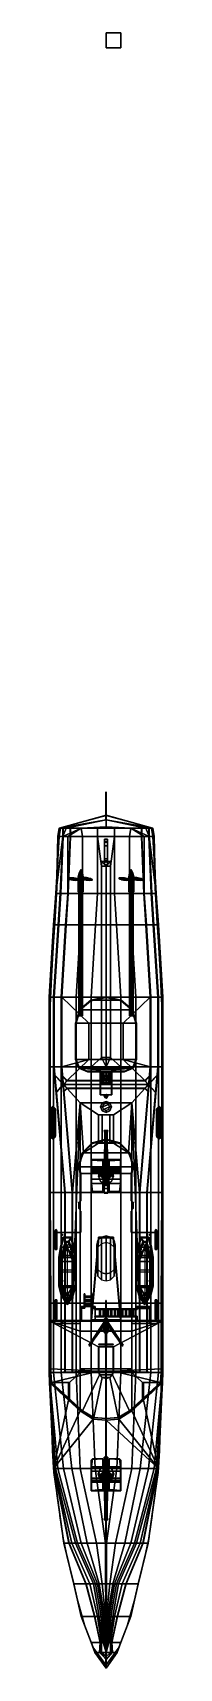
# Model space of a CAD drawing. Header units: millimetres. Extents: x -4 to 4, y -29 to 80.
import ezdxf

# ---------------------------------------------------------------- set-up
doc = ezdxf.new("R2010")
doc.units = ezdxf.units.MM
for name, color, linetype in [('boats', 1, 'Continuous'), ('deck', 2, 'Continuous'), ('gun', 1, 'Continuous'), ('patch', 6, 'Continuous'), ('propeller', 1, 'Continuous'), ('railings', 6, 'Continuous'), ('rails', 5, 'Continuous'), ('sleeve', 5, 'Continuous'), ('superstructure', 3, 'Continuous'), ('turret', 2, 'Continuous'), ('turret_in', 3, 'Continuous')]:
    doc.layers.add(name, color=color, linetype=linetype)

msp = doc.modelspace()

# ---------------------------------------------------------------- linework, layer by layer
for points in [[(1, 80.48, 20.49), (1, 80.48, 19.49), (0, 80.48, 19.49), (0, 80.48, 20.49)], [(1, 80.48, 19.49), (1, 79.48, 19.49), (0, 79.48, 19.49), (0, 80.48, 19.49)], [(0, 80.48, 19.49), (0, 79.48, 19.49), (0, 79.48, 20.49), (0, 80.48, 20.49)], [(0, 80.48, 20.49), (0, 79.48, 20.49), (1, 79.48, 20.49), (1, 80.48, 20.49)], [(1, 79.48, 20.49), (1, 79.48, 19.49), (1, 80.48, 19.49), (1, 80.48, 20.49)], [(0, 79.48, 20.49), (0, 79.48, 19.49), (1, 79.48, 19.49), (1, 79.48, 20.49)], [(-3.19, 26.91, 1.69), (-3.21, 26.91, 1.71), (-3.14, 27.46, 1.71), (-3.12, 27.46, 1.69)], [(-3.21, 26.91, 1.71), (-3.21, 26.91, 1.75), (-3.14, 27.46, 1.75), (-3.14, 27.46, 1.71)], [(-3.21, 26.91, 1.75), (-3.19, 26.91, 1.77), (-3.12, 27.46, 1.77), (-3.14, 27.46, 1.75)], [(-3.19, 26.91, 1.03), (-3.19, 26.91, 1.69), (-3.12, 27.46, 1.69), (-3.12, 27.46, 1.03)], [(-3.13, 26.91, 0.48), (-3.19, 26.91, 1.03), (-3.12, 27.46, 1.03), (-3.04, 27.46, 0.84)], [(-3.12, 27.46, 1.69), (-3.14, 27.46, 1.71), (0, 28.32, 1.71), (0, 28.3, 1.69)], [(-3.14, 27.46, 1.71), (-3.14, 27.46, 1.75), (0, 28.32, 1.75), (0, 28.32, 1.71)], [(-3.14, 27.46, 1.75), (-3.12, 27.46, 1.77), (0, 28.3, 1.77), (0, 28.32, 1.75)], [(-2.89, 26.91), (-3.13, 26.91, 0.48), (-3.04, 27.46, 0.84), (-2.67, 27.46, 0.36)], [(-3.12, 27.46, 1.03), (-3.12, 27.46, 1.69), (0, 28.3, 1.69), (0, 28.02, 1.03)], [(-3.04, 27.46, 0.84), (-3.12, 27.46, 1.03), (0, 28.02, 1.03)], [(-2.67, 27.46, 0.36), (-3.04, 27.46, 0.84), (0, 28.02, 1.03)], [(-2.56, 26.91, -0.24), (-2.89, 26.91), (-1.67, 27.46)], [(-2.89, 26.91), (-2.67, 27.46, 0.36), (-1.67, 27.46)], [(0, 27.55), (-1.67, 27.46), (-2.67, 27.46, 0.36), (0, 28.02, 1.03)], [(-1.56, 26.91, -0.42), (-2.56, 26.91, -0.24), (-2.56, 26.91, -0.24), (-1.67, 27.46)], [(-0.56, 27.46, -0.09), (-1.67, 27.46), (0, 27.55)], [(-0.56, 26.91, -0.45), (-1.56, 26.91, -0.42), (-1.67, 27.46), (-0.56, 27.46, -0.09)], [(0.56, 27.46, -0.09), (-0.56, 27.46, -0.09), (0, 27.55)], [(0.56, 26.91, -0.45), (-0.56, 26.91, -0.45), (-0.56, 27.46, -0.09), (0.56, 27.46, -0.09)], [(3.12, 27.46, 1.77), (3.14, 27.46, 1.75), (0, 28.32, 1.75), (0, 28.3, 1.77)], [(3.14, 27.46, 1.75), (3.14, 27.46, 1.71), (0, 28.32, 1.71), (0, 28.32, 1.75)], [(3.14, 27.46, 1.71), (3.12, 27.46, 1.69), (0, 28.3, 1.69), (0, 28.32, 1.71)], [(3.12, 27.46, 1.69), (3.12, 27.46, 1.03), (0, 28.02, 1.03), (0, 28.3, 1.69)], [(1.67, 27.46), (0, 27.55), (0, 28.02, 1.03), (2.67, 27.46, 0.36)], [(3.04, 27.46, 0.84), (2.67, 27.46, 0.36), (0, 28.02, 1.03)], [(3.12, 27.46, 1.03), (3.04, 27.46, 0.84), (0, 28.02, 1.03)], [(1.67, 27.46), (0.56, 27.46, -0.09), (0, 27.55)], [(1.56, 26.91, -0.42), (0.56, 26.91, -0.45), (0.56, 27.46, -0.09), (1.67, 27.46)], [(2.56, 26.91, -0.24), (1.56, 26.91, -0.42), (1.67, 27.46), (2.56, 26.91, -0.24)], [(2.89, 26.91), (2.56, 26.91, -0.24), (1.67, 27.46)], [(2.67, 27.46, 0.36), (2.89, 26.91), (1.67, 27.46)], [(3.13, 26.91, 0.48), (2.89, 26.91), (2.67, 27.46, 0.36), (3.04, 27.46, 0.84)], [(3.19, 26.91, 1.03), (3.13, 26.91, 0.48), (3.04, 27.46, 0.84), (3.12, 27.46, 1.03)], [(3.19, 26.91, 1.69), (3.19, 26.91, 1.03), (3.12, 27.46, 1.03), (3.12, 27.46, 1.69)], [(3.19, 26.91, 1.77), (3.21, 26.91, 1.75), (3.14, 27.46, 1.75), (3.12, 27.46, 1.77)], [(3.21, 26.91, 1.71), (3.19, 26.91, 1.69), (3.12, 27.46, 1.69), (3.14, 27.46, 1.71)], [(3.21, 26.91, 1.75), (3.21, 26.91, 1.71), (3.14, 27.46, 1.71), (3.14, 27.46, 1.75)], [(-3.06, 23.11, -0.48), (-3.36, 23.11, -0.05), (-2.89, 26.91)], [(-3.36, 23.11, -0.05), (-3.36, 23.11), (-2.89, 26.91)], [(-3.36, 23.11), (-3.34, 23.11, 1.03), (-3.19, 26.91, 1.03), (-3.13, 26.91, 0.48)], [(-3.36, 23.11), (-3.36, 23.11), (-3.13, 26.91, 0.48), (-2.89, 26.91)], [(-3.34, 23.11, 1.03), (-3.3, 23.11, 1.64), (-3.19, 26.91, 1.69), (-3.19, 26.91, 1.03)], [(-3.32, 23.11, 1.7), (-3.3, 23.11, 1.72), (-3.19, 26.91, 1.77), (-3.21, 26.91, 1.75)], [(-3.32, 23.11, 1.66), (-3.32, 23.11, 1.7), (-3.21, 26.91, 1.75), (-3.21, 26.91, 1.71)], [(-3.3, 23.11, 1.64), (-3.32, 23.11, 1.66), (-3.21, 26.91, 1.71), (-3.19, 26.91, 1.69)], [(-2.56, 23.11, -0.77), (-3.06, 23.11, -0.48), (-2.89, 26.91), (-2.56, 26.91, -0.24)], [(-1.56, 23.11, -0.95), (-2.56, 23.11, -0.77), (-2.56, 26.91, -0.24), (-1.56, 26.91, -0.42)], [(-0.56, 23.11, -0.98), (-1.56, 23.11, -0.95), (-1.56, 26.91, -0.42), (-0.56, 26.91, -0.45)], [(0.3, 24.93, -0.81), (-0.3, 24.93, -0.81), (-0.56, 26.91, -0.45), (0.56, 26.91, -0.45)], [(-0.3, 23.11, -1.05), (-0.56, 23.11, -0.98), (-0.56, 26.91, -0.45), (-0.3, 24.93, -0.81)], [(0.1, 26.73, -0.9), (0.1, 26.56, -2.07), (-0.1, 26.56, -2.07), (-0.1, 26.73, -0.9)], [(-0.1, 26.56, -2.07), (-0.1, 25.21, -2.06), (-0.1, 25.21, -0.92), (-0.1, 26.73, -0.9)], [(-0.1, 26.73, -0.9), (-0.1, 25.21, -0.92), (-0.1, 25.28, -0.83), (-0.1, 26.53, -0.67)], [(0.1, 26.53, -0.67), (0.1, 26.73, -0.9), (-0.1, 26.73, -0.9), (-0.1, 26.53, -0.67)], [(-0.1, 26.28, -2.28), (-0.1, 25.41, -2.28), (-0.1, 25.21, -2.06), (-0.1, 26.56, -2.07)], [(0.1, 26.56, -2.07), (0.1, 26.28, -2.28), (-0.1, 26.28, -2.28), (-0.1, 26.56, -2.07)], [(-0.1, 26.53, -0.67), (-0.1, 25.28, -0.83), (0.1, 25.28, -0.83), (0.1, 26.53, -0.67)], [(0.1, 26.28, -2.28), (0.1, 25.41, -2.28), (-0.1, 25.41, -2.28), (-0.1, 26.28, -2.28)], [(0.1, 25.21, -0.92), (0.1, 25.21, -2.06), (0.1, 26.56, -2.07), (0.1, 26.73, -0.9)], [(0.1, 25.28, -0.83), (0.1, 25.21, -0.92), (0.1, 26.73, -0.9), (0.1, 26.53, -0.67)], [(0.1, 25.21, -2.06), (0.1, 25.41, -2.28), (0.1, 26.28, -2.28), (0.1, 26.56, -2.07)], [(0.56, 23.11, -0.98), (0.3, 23.11, -1.05), (0.3, 24.93, -0.81), (0.56, 26.91, -0.45)], [(1.56, 23.11, -0.95), (0.56, 23.11, -0.98), (0.56, 26.91, -0.45), (1.56, 26.91, -0.42)], [(2.56, 23.11, -0.77), (1.56, 23.11, -0.95), (1.56, 26.91, -0.42), (2.56, 26.91, -0.24)], [(3.06, 23.11, -0.48), (2.56, 23.11, -0.77), (2.56, 26.91, -0.24), (2.89, 26.91)], [(3.36, 23.11, -0.05), (3.06, 23.11, -0.48), (2.89, 26.91)], [(3.36, 23.11), (3.36, 23.11, -0.05), (2.89, 26.91)], [(3.36, 23.11), (3.36, 23.11), (2.89, 26.91), (3.13, 26.91, 0.48)], [(3.34, 23.11, 1.03), (3.36, 23.11), (3.13, 26.91, 0.48), (3.19, 26.91, 1.03)], [(3.3, 23.11, 1.64), (3.34, 23.11, 1.03), (3.19, 26.91, 1.03), (3.19, 26.91, 1.69)], [(3.32, 23.11, 1.66), (3.3, 23.11, 1.64), (3.19, 26.91, 1.69), (3.21, 26.91, 1.71)], [(3.3, 23.11, 1.72), (3.32, 23.11, 1.7), (3.21, 26.91, 1.75), (3.19, 26.91, 1.77)], [(3.32, 23.11, 1.7), (3.32, 23.11, 1.66), (3.21, 26.91, 1.71), (3.21, 26.91, 1.75)], [(-0.3, 25.24, -2.28), (-0.3, 24.93, -2.28), (-0.3, 24.93, -2.19), (-0.3, 25.24, -2.19)], [(0.3, 25.24, -2.19), (0.3, 25.24, -2.28), (-0.3, 25.24, -2.28), (-0.3, 25.24, -2.19)], [(0.3, 25.24, -2.28), (0, 24.93, -2.36), (0, 24.93, -2.36), (-0.3, 25.24, -2.28)], [(-0.3, 25.24, -2.19), (-0.3, 24.93, -2.19), (0.3, 24.93, -2.19), (0.3, 25.24, -2.19)], [(0, 24.93, -2.36), (0, 24.93, -2.36), (-0.3, 24.93, -2.28), (-0.3, 25.24, -2.28)], [(-0.1, 25.21, -2.06), (-0.1, 25.41, -2.28), (0.1, 25.41, -2.28), (0.1, 25.21, -2.06)], [(-0.1, 25.28, -0.83), (-0.1, 25.21, -0.92), (0.1, 25.21, -0.92), (0.1, 25.28, -0.83)], [(-0.1, 25.21, -2.06), (-0.1, 25.11, -2.06), (-0.1, 25.11, -0.92), (-0.1, 25.21, -0.92)], [(-0.1, 25.21, -0.92), (-0.1, 25.21, -0.92), (-0.1, 25.11, -0.92), (-0.07, 25.18, -0.92)], [(-0.1, 25.21, -0.92), (-0.1, 25.21, -0.92), (-0.07, 25.18, -0.92), (0, 25.21, -0.92)], [(-0.07, 25.18, -0.92), (-0.1, 25.11, -0.92), (-0.1, 25.11, -0.77), (-0.07, 25.18, -0.76)], [(-0.07, 25.18, -2.19), (-0.1, 25.11, -2.19), (-0.1, 25.11, -2.06), (-0.07, 25.18, -2.06)], [(-0.1, 25.11, -2.19), (-0.07, 25.04, -2.19), (-0.07, 25.04, -0.78), (-0.1, 25.11, -0.77)], [(0, 25.21, -0.92), (-0.07, 25.18, -0.92), (-0.07, 25.18, -0.76), (0, 25.21, -0.75)], [(0, 25.21, -2.19), (-0.07, 25.18, -2.19), (-0.07, 25.18, -2.06), (0, 25.21, -2.06)], [(0.3, 24.93, -2.28), (0, 24.93, -2.36), (0, 24.93, -2.36), (0.3, 25.24, -2.28)], [(0.07, 25.18, -0.92), (0, 25.21, -0.92), (0, 25.21, -0.75), (0.07, 25.18, -0.76)], [(0.07, 25.18, -2.19), (0, 25.21, -2.19), (0, 25.21, -2.06), (0.07, 25.18, -2.06)], [(0, 25.21, -0.92), (0, 25.21, -0.92), (0.07, 25.18, -0.92), (0.1, 25.21, -0.92)], [(0.07, 25.18, -0.92), (0.07, 25.18, -0.92), (0.1, 25.11, -0.92), (0.1, 25.21, -0.92)], [(0.1, 25.11, -0.92), (0.07, 25.18, -0.92), (0.07, 25.18, -0.76), (0.1, 25.11, -0.77)], [(0.1, 25.11, -2.19), (0.07, 25.18, -2.19), (0.07, 25.18, -2.06), (0.1, 25.11, -2.06)], [(0.07, 25.04, -2.19), (0.1, 25.11, -2.19), (0.1, 25.11, -0.77), (0.07, 25.04, -0.78)], [(0.1, 25.11, -0.92), (0.1, 25.11, -2.06), (0.1, 25.21, -2.06), (0.1, 25.21, -0.92)], [(0.3, 24.93, -2.19), (0.3, 24.93, -2.28), (0.3, 25.24, -2.28), (0.3, 25.24, -2.19)], [(-0.3, 24.93, -2.28), (-0.3, 24.93, -2.28), (-0.3, 21.02, -1.2), (-0.3, 23.11, -1.05)], [(-0.3, 21.02, -1.2), (-0.3, 24.93, -2.28), (-0.3, 24.93, -2.28), (-0.3, 16.19, -1.42)], [(0, 24.93, -2.36), (0, 11.54, -2.36), (-0.3, 12.17, -2.28), (-0.3, 24.93, -2.28)], [(-0.3, 24.93, -2.28), (-0.3, 12.17, -2.28), (-0.3, 12.17, -2.28), (-0.3, 16.19, -1.42)], [(0.3, 24.93, -0.81), (0.3, 24.93, -2.19), (-0.3, 24.93, -2.19), (-0.3, 24.93, -0.81)], [(-0.3, 24.93, -0.81), (-0.3, 24.93, -2.28), (-0.3, 24.93, -2.28), (-0.3, 23.11, -1.05)], [(-0.07, 25.04, -2.19), (0, 25.01, -2.19), (0, 25.01, -0.79), (-0.07, 25.04, -0.78)], [(0, 25.01, -2.19), (0.07, 25.04, -2.19), (0.07, 25.04, -0.78), (0, 25.01, -0.79)], [(0.3, 24.93, -2.28), (0.3, 12.17, -2.28), (0, 11.54, -2.36), (0, 24.93, -2.36)], [(0.3, 21.02, -1.2), (0.3, 24.93, -2.28), (0.3, 24.93, -2.28), (0.3, 23.11, -1.05)], [(0.3, 24.93, -2.28), (0.3, 24.93, -2.28), (0.3, 21.02, -1.2), (0.3, 16.19, -1.42)], [(0.3, 12.17, -2.28), (0.3, 12.17, -2.28), (0.3, 24.93, -2.28), (0.3, 16.19, -1.42)], [(0.3, 24.93, -2.28), (0.3, 24.93, -2.28), (0.3, 24.93, -0.81), (0.3, 23.11, -1.05)], [(-3.34, 23.11, 1.03), (-3.36, 23.11), (-3.5, 21.02), (-3.48, 21.02, 1)], [(-3.36, 23.11), (-3.36, 23.11, -0.05), (-3.5, 21.02, -0.18), (-3.5, 21.02)], [(-3.36, 23.11, -0.05), (-3.06, 23.11, -0.48), (-3.2, 21.02, -0.61), (-3.5, 21.02, -0.18)], [(-3.3, 23.11, 1.64), (-3.34, 23.11, 1.03), (-3.48, 21.02, 1), (-3.44, 21.02, 1.61)], [(-3.3, 23.11, 1.72), (-3.32, 23.11, 1.7), (-3.46, 21.02, 1.67), (-3.44, 21.02, 1.69)], [(-3.32, 23.11, 1.7), (-3.32, 23.11, 1.66), (-3.46, 21.02, 1.63), (-3.46, 21.02, 1.67)], [(-3.32, 23.11, 1.66), (-3.3, 23.11, 1.64), (-3.44, 21.02, 1.61), (-3.46, 21.02, 1.63)], [(-3.06, 23.11, -0.48), (-2.56, 23.11, -0.77), (-2.7, 21.02, -0.9), (-3.2, 21.02, -0.61)], [(-2.56, 23.11, -0.77), (-1.56, 23.11, -0.95), (-1.7, 21.02, -1.08), (-2.7, 21.02, -0.9)], [(-1.8, 23.77, -1.64), (-1.85, 23.77, -1.75), (-1.85, 23.22, -1.75), (-1.8, 23.22, -1.64)], [(-1.85, 23.77, -1.75), (-1.8, 23.77, -1.86), (-1.8, 23.22, -1.86), (-1.85, 23.22, -1.75)], [(-1.8, 23.22, -1.64), (-1.85, 23.22, -1.75), (-1.81, 23.17, -1.75), (-1.77, 23.17, -1.67)], [(-1.85, 23.22, -1.75), (-1.8, 23.22, -1.86), (-1.77, 23.17, -1.83), (-1.81, 23.17, -1.75)], [(-1.77, 23.17, -1.67), (-1.81, 23.17, -1.75), (-1.81, 14.95, -1.46), (-1.77, 14.95, -1.38)], [(-1.81, 23.17, -1.75), (-1.77, 23.17, -1.83), (-1.77, 14.95, -1.54), (-1.81, 14.95, -1.46)], [(-1.8, 23.52, -1.64), (-1.8, 23.77, -1.64), (-1.8, 23.22, -1.64), (-1.8, 23.43, -1.64)], [(-1.8, 23.77, -1.86), (-1.69, 23.77, -1.91), (-1.69, 23.22, -1.91), (-1.8, 23.22, -1.86)], [(-1.69, 23.77, -1.59), (-1.8, 23.77, -1.64), (-1.8, 23.52, -1.64), (-1.69, 23.63, -1.59)], [(-1.69, 23.63, -1.59), (-1.8, 23.52, -1.64), (-1.8, 23.52, -0.84), (-1.69, 23.63, -0.85)], [(-1.8, 23.52, -1.64), (-1.8, 23.43, -1.64), (-1.8, 23.43, -0.86), (-1.8, 23.52, -0.84)], [(-1.8, 23.43, -1.64), (-1.69, 23.32, -1.59), (-1.69, 23.32, -0.89), (-1.8, 23.43, -0.86)], [(-1.69, 23.32, -1.59), (-1.8, 23.43, -1.64), (-1.8, 23.22, -1.64), (-1.69, 23.22, -1.59)], [(-1.69, 23.22, -1.59), (-1.8, 23.22, -1.64), (-1.77, 23.17, -1.67), (-1.69, 23.17, -1.63)], [(-1.8, 23.22, -1.86), (-1.69, 23.22, -1.91), (-1.69, 23.17, -1.87), (-1.77, 23.17, -1.83)], [(-1.69, 23.17, -1.63), (-1.77, 23.17, -1.67), (-1.77, 14.95, -1.38), (-1.69, 14.95, -1.34)], [(-1.77, 23.17, -1.83), (-1.69, 23.17, -1.87), (-1.69, 14.95, -1.58), (-1.77, 14.95, -1.54)], [(-1.56, 23.11, -0.95), (-0.56, 23.11, -0.98), (-0.71, 21.02, -1.11), (-1.7, 21.02, -1.08)], [(-1.69, 23.77, -1.91), (-1.58, 23.77, -1.86), (-1.58, 23.22, -1.86), (-1.69, 23.22, -1.91)], [(-1.58, 23.77, -1.64), (-1.69, 23.77, -1.59), (-1.69, 23.63, -1.59), (-1.58, 23.52, -1.64)], [(-1.58, 23.52, -1.64), (-1.69, 23.63, -1.59), (-1.69, 23.63, -0.85), (-1.58, 23.52, -0.84)], [(-1.69, 23.32, -1.59), (-1.58, 23.43, -1.64), (-1.58, 23.43, -0.86), (-1.69, 23.32, -0.89)], [(-1.58, 23.43, -1.64), (-1.69, 23.32, -1.59), (-1.69, 23.22, -1.59), (-1.58, 23.22, -1.64)], [(-1.58, 23.22, -1.64), (-1.69, 23.22, -1.59), (-1.69, 23.17, -1.63), (-1.61, 23.17, -1.67)], [(-1.69, 23.22, -1.91), (-1.58, 23.22, -1.86), (-1.61, 23.17, -1.83), (-1.69, 23.17, -1.87)], [(-1.61, 23.17, -1.67), (-1.69, 23.17, -1.63), (-1.69, 14.95, -1.34), (-1.61, 14.95, -1.38)], [(-1.69, 23.17, -1.87), (-1.61, 23.17, -1.83), (-1.61, 14.95, -1.54), (-1.69, 14.95, -1.58)], [(-1.53, 23.22, -1.75), (-1.58, 23.22, -1.64), (-1.61, 23.17, -1.67), (-1.57, 23.17, -1.75)], [(-1.58, 23.22, -1.86), (-1.53, 23.22, -1.75), (-1.57, 23.17, -1.75), (-1.61, 23.17, -1.83)], [(-1.57, 23.17, -1.75), (-1.61, 23.17, -1.67), (-1.61, 14.95, -1.38), (-1.57, 14.95, -1.46)], [(-1.61, 23.17, -1.83), (-1.57, 23.17, -1.75), (-1.57, 14.95, -1.46), (-1.61, 14.95, -1.54)], [(-1.53, 23.77, -1.75), (-1.58, 23.77, -1.64), (-1.58, 23.22, -1.64), (-1.53, 23.22, -1.75)], [(-1.58, 23.77, -1.64), (-1.58, 23.52, -1.64), (-1.58, 23.43, -1.64), (-1.58, 23.22, -1.64)], [(-1.58, 23.77, -1.86), (-1.53, 23.77, -1.75), (-1.53, 23.22, -1.75), (-1.58, 23.22, -1.86)], [(-1.58, 23.43, -1.64), (-1.58, 23.52, -1.64), (-1.58, 23.52, -0.84), (-1.58, 23.43, -0.86)], [(-0.56, 23.11, -0.98), (-0.3, 23.11, -1.05), (-0.3, 21.02, -1.2), (-0.71, 21.02, -1.11)], [(0.3, 23.11, -1.05), (0.56, 23.11, -0.98), (0.71, 21.02, -1.11), (0.3, 21.02, -1.2)], [(0.56, 23.11, -0.98), (1.56, 23.11, -0.95), (1.7, 21.02, -1.08), (0.71, 21.02, -1.11)], [(1.53, 23.77, -1.75), (1.58, 23.77, -1.86), (1.58, 23.22, -1.86), (1.53, 23.22, -1.75)], [(1.58, 23.77, -1.64), (1.53, 23.77, -1.75), (1.53, 23.22, -1.75), (1.58, 23.22, -1.64)], [(1.53, 23.22, -1.75), (1.58, 23.22, -1.86), (1.61, 23.17, -1.83), (1.57, 23.17, -1.75)], [(1.58, 23.22, -1.64), (1.53, 23.22, -1.75), (1.57, 23.17, -1.75), (1.61, 23.17, -1.67)], [(1.56, 23.11, -0.95), (2.56, 23.11, -0.77), (2.7, 21.02, -0.9), (1.7, 21.02, -1.08)], [(1.57, 23.17, -1.75), (1.61, 23.17, -1.83), (1.61, 14.95, -1.54), (1.57, 14.95, -1.46)], [(1.61, 23.17, -1.67), (1.57, 23.17, -1.75), (1.57, 14.95, -1.46), (1.61, 14.95, -1.38)], [(1.58, 23.77, -1.86), (1.69, 23.77, -1.91), (1.69, 23.22, -1.91), (1.58, 23.22, -1.86)], [(1.69, 23.77, -1.59), (1.58, 23.77, -1.64), (1.58, 23.52, -1.64), (1.69, 23.63, -1.59)], [(1.58, 23.52, -1.64), (1.58, 23.77, -1.64), (1.58, 23.22, -1.64), (1.58, 23.43, -1.64)], [(1.69, 23.63, -1.59), (1.58, 23.52, -1.64), (1.58, 23.52, -0.84), (1.69, 23.63, -0.85)], [(1.58, 23.52, -1.64), (1.58, 23.43, -1.64), (1.58, 23.43, -0.86), (1.58, 23.52, -0.84)], [(1.58, 23.43, -1.64), (1.69, 23.32, -1.59), (1.69, 23.32, -0.89), (1.58, 23.43, -0.86)], [(1.69, 23.32, -1.59), (1.58, 23.43, -1.64), (1.58, 23.22, -1.64), (1.69, 23.22, -1.59)], [(1.58, 23.22, -1.86), (1.69, 23.22, -1.91), (1.69, 23.17, -1.87), (1.61, 23.17, -1.83)], [(1.69, 23.22, -1.59), (1.58, 23.22, -1.64), (1.61, 23.17, -1.67), (1.69, 23.17, -1.63)], [(1.61, 23.17, -1.83), (1.69, 23.17, -1.87), (1.69, 14.95, -1.58), (1.61, 14.95, -1.54)], [(1.69, 23.17, -1.63), (1.61, 23.17, -1.67), (1.61, 14.95, -1.38), (1.69, 14.95, -1.34)], [(1.69, 23.77, -1.91), (1.8, 23.77, -1.86), (1.8, 23.22, -1.86), (1.69, 23.22, -1.91)], [(1.8, 23.77, -1.64), (1.69, 23.77, -1.59), (1.69, 23.63, -1.59), (1.8, 23.52, -1.64)], [(1.8, 23.52, -1.64), (1.69, 23.63, -1.59), (1.69, 23.63, -0.85), (1.8, 23.52, -0.84)], [(1.69, 23.32, -1.59), (1.8, 23.43, -1.64), (1.8, 23.43, -0.86), (1.69, 23.32, -0.89)], [(1.8, 23.43, -1.64), (1.69, 23.32, -1.59), (1.69, 23.22, -1.59), (1.8, 23.22, -1.64)], [(1.69, 23.22, -1.91), (1.8, 23.22, -1.86), (1.77, 23.17, -1.83), (1.69, 23.17, -1.87)], [(1.8, 23.22, -1.64), (1.69, 23.22, -1.59), (1.69, 23.17, -1.63), (1.77, 23.17, -1.67)], [(1.69, 23.17, -1.87), (1.77, 23.17, -1.83), (1.77, 14.95, -1.54), (1.69, 14.95, -1.58)], [(1.77, 23.17, -1.67), (1.69, 23.17, -1.63), (1.69, 14.95, -1.34), (1.77, 14.95, -1.38)], [(1.8, 23.22, -1.86), (1.85, 23.22, -1.75), (1.81, 23.17, -1.75), (1.77, 23.17, -1.83)], [(1.85, 23.22, -1.75), (1.8, 23.22, -1.64), (1.77, 23.17, -1.67), (1.81, 23.17, -1.75)], [(1.77, 23.17, -1.83), (1.81, 23.17, -1.75), (1.81, 14.95, -1.46), (1.77, 14.95, -1.54)], [(1.81, 23.17, -1.75), (1.77, 23.17, -1.67), (1.77, 14.95, -1.38), (1.81, 14.95, -1.46)], [(1.8, 23.77, -1.86), (1.85, 23.77, -1.75), (1.85, 23.22, -1.75), (1.8, 23.22, -1.86)], [(1.8, 23.77, -1.64), (1.8, 23.52, -1.64), (1.8, 23.43, -1.64), (1.8, 23.22, -1.64)], [(1.85, 23.77, -1.75), (1.8, 23.77, -1.64), (1.8, 23.22, -1.64), (1.85, 23.22, -1.75)], [(1.8, 23.43, -1.64), (1.8, 23.52, -1.64), (1.8, 23.52, -0.84), (1.8, 23.43, -0.86)], [(2.56, 23.11, -0.77), (3.06, 23.11, -0.48), (3.2, 21.02, -0.61), (2.7, 21.02, -0.9)], [(3.06, 23.11, -0.48), (3.36, 23.11, -0.05), (3.5, 21.02, -0.18), (3.2, 21.02, -0.61)], [(3.34, 23.11, 1.03), (3.3, 23.11, 1.64), (3.44, 21.02, 1.61), (3.48, 21.02, 1)], [(3.3, 23.11, 1.64), (3.32, 23.11, 1.66), (3.46, 21.02, 1.63), (3.44, 21.02, 1.61)], [(3.32, 23.11, 1.7), (3.3, 23.11, 1.72), (3.44, 21.02, 1.69), (3.46, 21.02, 1.67)], [(3.32, 23.11, 1.66), (3.32, 23.11, 1.7), (3.46, 21.02, 1.67), (3.46, 21.02, 1.63)], [(3.36, 23.11), (3.34, 23.11, 1.03), (3.48, 21.02, 1), (3.5, 21.02)], [(3.36, 23.11, -0.05), (3.36, 23.11), (3.5, 21.02), (3.5, 21.02, -0.18)], [(-3.5, 16.19, -0.84), (-3.8, 16.19, -0.41), (-3.5, 21.02, -0.18), (-3.2, 21.02, -0.61)], [(-3.8, 16.19, -0.41), (-3.8, 16.19), (-3.5, 21.02), (-3.5, 21.02, -0.18)], [(-3.8, 16.19), (-3.78, 16.19, 1), (-3.48, 21.02, 1), (-3.5, 21.02)], [(-3.78, 16.19, 1), (-3.74, 16.19, 1.61), (-3.44, 21.02, 1.61), (-3.48, 21.02, 1)], [(-3.74, 16.19, 1.61), (-3.76, 16.19, 1.63), (-3.46, 21.02, 1.63), (-3.44, 21.02, 1.61)], [(-3.76, 16.19, 1.63), (-3.76, 16.19, 1.67), (-3.46, 21.02, 1.67), (-3.46, 21.02, 1.63)], [(-3.76, 16.19, 1.67), (-3.74, 16.19, 1.69), (-3.44, 21.02, 1.69), (-3.46, 21.02, 1.67)], [(-3, 16.19, -1.13), (-3.5, 16.19, -0.84), (-3.2, 21.02, -0.61), (-2.7, 21.02, -0.9)], [(-2, 16.19, -1.31), (-3, 16.19, -1.13), (-2.7, 21.02, -0.9), (-1.7, 21.02, -1.08)], [(-1, 16.19, -1.34), (-2, 16.19, -1.31), (-1.7, 21.02, -1.08), (-0.71, 21.02, -1.11)], [(-0.3, 16.19, -1.42), (-1, 16.19, -1.34), (-0.71, 21.02, -1.11), (-0.3, 21.02, -1.2)], [(1, 16.19, -1.34), (0.3, 16.19, -1.42), (0.3, 21.02, -1.2), (0.71, 21.02, -1.11)], [(2, 16.19, -1.31), (1, 16.19, -1.34), (0.71, 21.02, -1.11), (1.7, 21.02, -1.08)], [(3, 16.19, -1.13), (2, 16.19, -1.31), (1.7, 21.02, -1.08), (2.7, 21.02, -0.9)], [(3.5, 16.19, -0.84), (3, 16.19, -1.13), (2.7, 21.02, -0.9), (3.2, 21.02, -0.61)], [(3.8, 16.19, -0.41), (3.5, 16.19, -0.84), (3.2, 21.02, -0.61), (3.5, 21.02, -0.18)], [(3.76, 16.19, 1.63), (3.74, 16.19, 1.61), (3.44, 21.02, 1.61), (3.46, 21.02, 1.63)], [(3.74, 16.19, 1.69), (3.76, 16.19, 1.67), (3.46, 21.02, 1.67), (3.44, 21.02, 1.69)], [(3.74, 16.19, 1.61), (3.78, 16.19, 1), (3.48, 21.02, 1), (3.44, 21.02, 1.61)], [(3.76, 16.19, 1.67), (3.76, 16.19, 1.63), (3.46, 21.02, 1.63), (3.46, 21.02, 1.67)], [(3.78, 16.19, 1), (3.8, 16.19), (3.5, 21.02), (3.48, 21.02, 1)], [(3.8, 16.19), (3.8, 16.19, -0.41), (3.5, 21.02, -0.18), (3.5, 21.02)], [(-3.78, 16.19, 1), (-3.8, 16.19), (-3.8, 11.54), (-3.78, 11.54, 1)], [(-3.8, 16.19), (-3.8, 16.19, -0.41), (-3.8, 11.54, -0.91), (-3.8, 11.54)], [(-3.8, 16.19, -0.41), (-3.5, 16.19, -0.84), (-3.5, 11.54, -1.75), (-3.8, 11.54, -0.91)], [(-3.77, 11.67, 1.13), (-3.78, 16.19, 1), (-3.78, 11.54, 1), (-3.77, 11.54, 1.13)], [(-3.74, 16.19, 1.61), (-3.78, 16.19, 1), (-3.77, 11.76, 1.13), (-3.76, 11.76, 1.28)], [(-3.78, 16.19, 1), (-3.78, 16.19, 1), (-3.77, 11.67, 1.13), (-3.77, 11.76, 1.13)], [(-3.74, 16.19, 1.69), (-3.76, 16.19, 1.67), (-3.76, 11.54, 1.67), (-3.74, 11.54, 1.69)], [(-3.76, 16.19, 1.67), (-3.76, 16.19, 1.63), (-3.76, 11.54, 1.63), (-3.76, 11.54, 1.67)], [(-3.76, 16.19, 1.63), (-3.74, 16.19, 1.61), (-3.74, 11.54, 1.61), (-3.76, 11.54, 1.63)], [(-3.74, 16.19, 1.61), (-3.76, 11.67, 1.28), (-3.76, 11.54, 1.28), (-3.74, 11.54, 1.61)], [(-3.74, 16.19, 1.61), (-3.74, 16.19, 1.61), (-3.76, 11.76, 1.28), (-3.76, 11.67, 1.28)], [(-3.5, 16.19, -0.84), (-3, 16.19, -1.13), (-3, 11.54, -2.15), (-3.5, 11.54, -1.75)], [(-3, 16.19, -1.13), (-2, 16.19, -1.31), (-2, 11.54, -2.33), (-3, 11.54, -2.15)], [(-2, 16.19, -1.31), (-1, 16.19, -1.34), (-1, 11.54, -2.36), (-2, 11.54, -2.33)], [(-1, 16.19, -1.34), (-0.3, 16.19, -1.42), (-0.3, 12.17, -2.28), (-1, 11.54, -2.36)], [(0.3, 16.19, -1.42), (1, 16.19, -1.34), (1, 11.54, -2.36), (0.3, 12.17, -2.28)], [(1, 16.19, -1.34), (2, 16.19, -1.31), (2, 11.54, -2.33), (1, 11.54, -2.36)], [(2, 16.19, -1.31), (3, 16.19, -1.13), (3, 11.54, -2.15), (2, 11.54, -2.33)], [(3, 16.19, -1.13), (3.5, 16.19, -0.84), (3.5, 11.54, -1.75), (3, 11.54, -2.15)], [(3.5, 16.19, -0.84), (3.8, 16.19, -0.41), (3.8, 11.54, -0.91), (3.5, 11.54, -1.75)], [(3.76, 11.67, 1.28), (3.74, 16.19, 1.61), (3.74, 11.54, 1.61), (3.76, 11.54, 1.28)], [(3.74, 16.19, 1.61), (3.76, 16.19, 1.63), (3.76, 11.54, 1.63), (3.74, 11.54, 1.61)], [(3.76, 16.19, 1.67), (3.74, 16.19, 1.69), (3.74, 11.54, 1.69), (3.76, 11.54, 1.67)], [(3.74, 16.19, 1.61), (3.74, 16.19, 1.61), (3.76, 11.67, 1.28), (3.76, 11.76, 1.28)], [(3.78, 16.19, 1), (3.74, 16.19, 1.61), (3.76, 11.76, 1.28), (3.77, 11.76, 1.13)], [(3.76, 16.19, 1.63), (3.76, 16.19, 1.67), (3.76, 11.54, 1.67), (3.76, 11.54, 1.63)], [(3.78, 16.19, 1), (3.77, 11.67, 1.13), (3.77, 11.54, 1.13), (3.78, 11.54, 1)], [(3.78, 16.19, 1), (3.78, 16.19, 1), (3.77, 11.76, 1.13), (3.77, 11.67, 1.13)], [(3.8, 16.19), (3.78, 16.19, 1), (3.78, 11.54, 1), (3.8, 11.54)], [(3.8, 16.19, -0.41), (3.8, 16.19), (3.8, 11.54), (3.8, 11.54, -0.91)], [(-0.3, 12.17, -2.28), (-0.3, 12.17, -2.28), (0, 11.54, -2.36), (-1, 11.54, -2.36)], [(-0.3, 12.17, -2.28), (-0.3, 12.17, -2.28), (0.3, 12.17, -2.28)], [(0.3, 12.17, -2.28), (0.3, 12.17, -2.28), (1, 11.54, -2.36), (0, 11.54, -2.36)], [(-3.8, 11.54, -0.91), (-3.5, 11.54, -1.75), (-3.5, 3.18, -1.75), (-3.8, 3.18, -0.91)], [(-3.8, 11.54), (-3.8, 11.54, -0.91), (-3.8, 3.18, -0.91), (-3.8, 3.18)], [(-3.78, 11.54, 1), (-3.8, 11.54), (-3.8, 3.18), (-3.78, 3.18, 1)], [(-3.76, 11.76, 1.28), (-3.76, 11.76, 1.28), (-3.78, 11.67, 1.23), (-3.76, 11.67, 1.28)], [(-3.76, 11.76, 1.28), (-3.77, 11.76, 1.13), (-3.78, 11.67, 1.16), (-3.78, 11.67, 1.23)], [(-3.77, 11.76, 1.13), (-3.77, 11.76, 1.13), (-3.77, 11.67, 1.13), (-3.78, 11.67, 1.16)], [(-3.76, 11.67, 1.28), (-3.78, 11.67, 1.23), (-3.78, 11.54, 1.23), (-3.76, 11.54, 1.28)], [(-3.78, 11.67, 1.23), (-3.78, 11.67, 1.16), (-3.78, 11.54, 1.16), (-3.78, 11.54, 1.23)], [(-3.78, 11.67, 1.16), (-3.77, 11.67, 1.13), (-3.77, 11.54, 1.13), (-3.78, 11.54, 1.16)], [(-3.76, 11.54, 1.28), (-3.78, 11.54, 1.23), (-3.78, 3.18, 1.23), (-3.76, 3.18, 1.28)], [(-3.77, 11.54, 1.13), (-3.78, 11.54, 1), (-3.78, 3.18, 1), (-3.77, 3.18, 1.13)], [(-3.78, 11.54, 1.16), (-3.77, 11.54, 1.13), (-3.77, 3.18, 1.13), (-3.78, 3.18, 1.16)], [(-3.78, 11.54, 1.23), (-3.78, 11.54, 1.16), (-3.78, 3.18, 1.16), (-3.78, 3.18, 1.23)], [(-3.74, 11.54, 1.61), (-3.76, 11.54, 1.28), (-3.76, 3.18, 1.28), (-3.74, 3.18, 1.61)], [(-3.76, 11.54, 1.63), (-3.74, 11.54, 1.61), (-3.74, 3.18, 1.61), (-3.76, 3.18, 1.63)], [(-3.76, 11.54, 1.67), (-3.76, 11.54, 1.63), (-3.76, 3.18, 1.63), (-3.76, 3.18, 1.67)], [(-3.74, 11.54, 1.69), (-3.76, 11.54, 1.67), (-3.76, 3.18, 1.67), (-3.74, 3.18, 1.69)], [(-3.5, 11.54, -1.75), (-3, 11.54, -2.15), (-3, 3.18, -2.15), (-3.5, 3.18, -1.75)], [(-3, 11.54, -2.15), (-2, 11.54, -2.33), (-2, 3.18, -2.33), (-3, 3.18, -2.15)], [(-2, 11.54, -2.33), (-1, 11.54, -2.36), (-1, 3.18, -2.36), (-2, 3.18, -2.33)], [(-1, 11.54, -2.36), (1, 11.54, -2.36), (1, 3.18, -2.36), (-1, 3.18, -2.36)], [(1, 11.54, -2.36), (2, 11.54, -2.33), (2, 3.18, -2.33), (1, 3.18, -2.36)], [(2, 11.54, -2.33), (3, 11.54, -2.15), (3, 3.18, -2.15), (2, 3.18, -2.33)], [(3, 11.54, -2.15), (3.5, 11.54, -1.75), (3.5, 3.18, -1.75), (3, 3.18, -2.15)], [(3.5, 11.54, -1.75), (3.8, 11.54, -0.91), (3.8, 3.18, -0.91), (3.5, 3.18, -1.75)], [(3.76, 11.54, 1.67), (3.74, 11.54, 1.69), (3.74, 3.18, 1.69), (3.76, 3.18, 1.67)], [(3.74, 11.54, 1.61), (3.76, 11.54, 1.63), (3.76, 3.18, 1.63), (3.74, 3.18, 1.61)], [(3.76, 11.54, 1.28), (3.74, 11.54, 1.61), (3.74, 3.18, 1.61), (3.76, 3.18, 1.28)], [(3.76, 11.76, 1.28), (3.76, 11.76, 1.28), (3.76, 11.67, 1.28), (3.78, 11.67, 1.23)], [(3.77, 11.76, 1.13), (3.76, 11.76, 1.28), (3.78, 11.67, 1.23), (3.78, 11.67, 1.16)], [(3.78, 11.67, 1.23), (3.76, 11.67, 1.28), (3.76, 11.54, 1.28), (3.78, 11.54, 1.23)], [(3.78, 11.54, 1.23), (3.76, 11.54, 1.28), (3.76, 3.18, 1.28), (3.78, 3.18, 1.23)], [(3.76, 11.54, 1.63), (3.76, 11.54, 1.67), (3.76, 3.18, 1.67), (3.76, 3.18, 1.63)], [(3.77, 11.76, 1.13), (3.77, 11.76, 1.13), (3.78, 11.67, 1.16), (3.77, 11.67, 1.13)], [(3.77, 11.67, 1.13), (3.78, 11.67, 1.16), (3.78, 11.54, 1.16), (3.77, 11.54, 1.13)], [(3.77, 11.54, 1.13), (3.78, 11.54, 1.16), (3.78, 3.18, 1.16), (3.77, 3.18, 1.13)], [(3.78, 11.54, 1), (3.77, 11.54, 1.13), (3.77, 3.18, 1.13), (3.78, 3.18, 1)], [(3.78, 11.67, 1.16), (3.78, 11.67, 1.23), (3.78, 11.54, 1.23), (3.78, 11.54, 1.16)], [(3.78, 11.54, 1.16), (3.78, 11.54, 1.23), (3.78, 3.18, 1.23), (3.78, 3.18, 1.16)], [(3.8, 11.54), (3.78, 11.54, 1), (3.78, 3.18, 1), (3.8, 3.18)], [(3.8, 11.54, -0.91), (3.8, 11.54), (3.8, 3.18), (3.8, 3.18, -0.91)], [(-3.8, -4.21), (-3.78, -4.21, 1), (-3.78, 3.18, 1), (-3.8, 3.18)], [(-3.8, -4.21, -0.91), (-3.8, -4.21), (-3.8, 3.18), (-3.8, 3.18, -0.91)], [(-3.5, -4.21, -1.75), (-3.8, -4.21, -0.91), (-3.8, 3.18, -0.91), (-3.5, 3.18, -1.75)], [(-3.78, -4.21, 1.23), (-3.76, -4.21, 1.28), (-3.76, 3.18, 1.28), (-3.78, 3.18, 1.23)], [(-3.78, -4.21, 1), (-3.77, -4.21, 1.13), (-3.77, 3.18, 1.13), (-3.78, 3.18, 1)], [(-3.77, -4.21, 1.13), (-3.78, -4.21, 1.16), (-3.78, 3.18, 1.16), (-3.77, 3.18, 1.13)], [(-3.78, -4.21, 1.16), (-3.78, -4.21, 1.23), (-3.78, 3.18, 1.23), (-3.78, 3.18, 1.16)], [(-3.76, -4.21, 1.28), (-3.74, -4.21, 1.61), (-3.74, 3.18, 1.61), (-3.76, 3.18, 1.28)], [(-3.76, -4.21, 1.67), (-3.74, -4.21, 1.69), (-3.74, 3.18, 1.69), (-3.76, 3.18, 1.67)], [(-3.76, -4.21, 1.63), (-3.76, -4.21, 1.67), (-3.76, 3.18, 1.67), (-3.76, 3.18, 1.63)], [(-3.74, -4.21, 1.61), (-3.76, -4.21, 1.63), (-3.76, 3.18, 1.63), (-3.74, 3.18, 1.61)], [(-3, -4.21, -2.15), (-3.5, -4.21, -1.75), (-3.5, 3.18, -1.75), (-3, 3.18, -2.15)], [(-2, -4.21, -2.33), (-3, -4.21, -2.15), (-3, 3.18, -2.15), (-2, 3.18, -2.33)], [(-1, -4.21, -2.36), (-2, -4.21, -2.33), (-2, 3.18, -2.33), (-1, 3.18, -2.36)], [(1, -4.21, -2.36), (-1, -4.21, -2.36), (-1, 3.18, -2.36), (1, 3.18, -2.36)], [(2, -4.21, -2.33), (1, -4.21, -2.36), (1, 3.18, -2.36), (2, 3.18, -2.33)], [(3, -4.21, -2.15), (2, -4.21, -2.33), (2, 3.18, -2.33), (3, 3.18, -2.15)], [(3.5, -4.21, -1.75), (3, -4.21, -2.15), (3, 3.18, -2.15), (3.5, 3.18, -1.75)], [(3.8, -4.21, -0.91), (3.5, -4.21, -1.75), (3.5, 3.18, -1.75), (3.8, 3.18, -0.91)], [(3.74, -4.21, 1.61), (3.76, -4.21, 1.28), (3.76, 3.18, 1.28), (3.74, 3.18, 1.61)], [(3.76, -4.21, 1.63), (3.74, -4.21, 1.61), (3.74, 3.18, 1.61), (3.76, 3.18, 1.63)], [(3.74, -4.21, 1.69), (3.76, -4.21, 1.67), (3.76, 3.18, 1.67), (3.74, 3.18, 1.69)], [(3.76, -4.21, 1.28), (3.78, -4.21, 1.23), (3.78, 3.18, 1.23), (3.76, 3.18, 1.28)], [(3.76, -4.21, 1.67), (3.76, -4.21, 1.63), (3.76, 3.18, 1.63), (3.76, 3.18, 1.67)], [(3.77, -4.21, 1.13), (3.78, -4.21, 1), (3.78, 3.18, 1), (3.77, 3.18, 1.13)], [(3.78, -4.21, 1.16), (3.77, -4.21, 1.13), (3.77, 3.18, 1.13), (3.78, 3.18, 1.16)], [(3.78, -4.21, 1), (3.8, -4.21), (3.8, 3.18), (3.78, 3.18, 1)], [(3.78, -4.21, 1.23), (3.78, -4.21, 1.16), (3.78, 3.18, 1.16), (3.78, 3.18, 1.23)], [(3.8, -4.21), (3.8, -4.21, -0.91), (3.8, 3.18, -0.91), (3.8, 3.18)], [(-3.8, -4.21, -0.91), (-3.5, -4.21, -1.75), (-3.5, -8.82, -1.75), (-3.8, -8.82, -0.91)], [(-3.8, -4.21), (-3.8, -4.21, -0.91), (-3.8, -8.82, -0.91), (-3.8, -8.82)], [(-3.78, -4.21, 1), (-3.8, -4.21), (-3.8, -8.82), (-3.78, -8.82, 1)], [(-3.74, -8.82, 1.69), (-3.74, -8.82, 1.69), (-3.8, -5.29, 1.86), (-3.74, -4.21, 1.69)], [(-3.8, -5.29, 1.86), (-3.75, -5.29, 1.86), (-3.69, -4.21, 1.69), (-3.74, -4.21, 1.69)], [(-3.77, -4.21, 1.13), (-3.78, -4.21, 1), (-3.78, -8.82, 1), (-3.77, -6.44, 1.13)], [(-3.78, -4.21, 1.16), (-3.77, -4.21, 1.13), (-3.77, -6.44, 1.13), (-3.78, -6.44, 1.16)], [(-3.78, -4.21, 1.23), (-3.78, -4.21, 1.16), (-3.78, -6.44, 1.16), (-3.78, -6.44, 1.23)], [(-3.76, -4.21, 1.28), (-3.78, -4.21, 1.23), (-3.78, -6.44, 1.23), (-3.76, -6.44, 1.28)], [(-3.76, -4.21, 1.63), (-3.74, -4.21, 1.61), (-3.74, -8.82, 1.61), (-3.76, -8.82, 1.63)], [(-3.76, -4.21, 1.67), (-3.76, -4.21, 1.63), (-3.76, -8.82, 1.63), (-3.76, -8.82, 1.67)], [(-3.74, -4.21, 1.69), (-3.76, -4.21, 1.67), (-3.76, -8.82, 1.67), (-3.74, -8.82, 1.69)], [(-3.74, -4.21, 1.61), (-3.76, -4.21, 1.28), (-3.76, -6.44, 1.28), (-3.74, -8.82, 1.61)], [(-3.69, -8.82, 1.69), (-3.69, -8.82, 1.69), (-3.69, -4.21, 1.69), (-3.75, -5.29, 1.86)], [(-3.5, -4.21, -1.75), (-3, -4.21, -2.15), (-3, -8.82, -2.15), (-3.5, -8.82, -1.75)], [(-3, -4.21, -2.15), (-2, -4.21, -2.33), (-2, -8.82, -2.33), (-3, -8.82, -2.15)], [(-2, -4.21, -2.33), (-1, -4.21, -2.36), (-1, -8.82, -2.36), (-2, -8.82, -2.33)], [(-1, -4.21, -2.36), (1, -4.21, -2.36), (1, -8.82, -2.36), (-1, -8.82, -2.36)], [(1, -4.21, -2.36), (2, -4.21, -2.33), (2, -8.82, -2.33), (1, -8.82, -2.36)], [(2, -4.21, -2.33), (3, -4.21, -2.15), (3, -8.82, -2.15), (2, -8.82, -2.33)], [(3, -4.21, -2.15), (3.5, -4.21, -1.75), (3.5, -8.82, -1.75), (3, -8.82, -2.15)], [(3.5, -4.21, -1.75), (3.8, -4.21, -0.91), (3.8, -8.82, -0.91), (3.5, -8.82, -1.75)], [(3.75, -5.29, 1.86), (3.8, -5.29, 1.86), (3.74, -4.21, 1.69), (3.69, -4.21, 1.69)], [(3.69, -8.82, 1.69), (3.69, -8.82, 1.69), (3.75, -5.29, 1.86), (3.69, -4.21, 1.69)], [(3.76, -4.21, 1.67), (3.74, -4.21, 1.69), (3.74, -8.82, 1.69), (3.76, -8.82, 1.67)], [(3.74, -4.21, 1.61), (3.76, -4.21, 1.63), (3.76, -8.82, 1.63), (3.74, -8.82, 1.61)], [(3.76, -4.21, 1.28), (3.74, -4.21, 1.61), (3.74, -8.82, 1.61), (3.76, -6.44, 1.28)], [(3.74, -8.82, 1.69), (3.74, -8.82, 1.69), (3.74, -4.21, 1.69), (3.8, -5.29, 1.86)], [(3.76, -4.21, 1.63), (3.76, -4.21, 1.67), (3.76, -8.82, 1.67), (3.76, -8.82, 1.63)], [(3.78, -4.21, 1.23), (3.76, -4.21, 1.28), (3.76, -6.44, 1.28), (3.78, -6.44, 1.23)], [(3.78, -4.21, 1), (3.77, -4.21, 1.13), (3.77, -6.44, 1.13), (3.78, -8.82, 1)], [(3.77, -4.21, 1.13), (3.78, -4.21, 1.16), (3.78, -6.44, 1.16), (3.77, -6.44, 1.13)], [(3.8, -4.21), (3.78, -4.21, 1), (3.78, -8.82, 1), (3.8, -8.82)], [(3.78, -4.21, 1.16), (3.78, -4.21, 1.23), (3.78, -6.44, 1.23), (3.78, -6.44, 1.16)], [(3.8, -4.21, -0.91), (3.8, -4.21), (3.8, -8.82), (3.8, -8.82, -0.91)], [(-3.74, -8.82, 1.69), (-3.74, -8.82, 1.69), (-3.8, -5.93, 2.52), (-3.8, -5.29, 1.86)], [(-3.8, -5.93, 2.52), (-3.75, -5.93, 2.52), (-3.75, -5.29, 1.86), (-3.8, -5.29, 1.86)], [(-3.69, -8.82, 1.69), (-3.69, -8.82, 1.69), (-3.75, -5.29, 1.86), (-3.75, -5.93, 2.52)], [(3.69, -8.82, 1.69), (3.69, -8.82, 1.69), (3.75, -5.93, 2.52), (3.75, -5.29, 1.86)], [(3.74, -8.82, 1.69), (3.74, -8.82, 1.69), (3.8, -5.29, 1.86), (3.8, -5.93, 2.52)], [(3.75, -5.93, 2.52), (3.8, -5.93, 2.52), (3.8, -5.29, 1.86), (3.75, -5.29, 1.86)], [(-3.74, -8.82, 1.69), (-3.8, -8.82, 3.56), (-3.8, -6.42, 3.56), (-3.8, -5.93, 2.52)], [(-3.8, -6.42, 3.56), (-3.75, -6.42, 3.56), (-3.75, -5.93, 2.52), (-3.8, -5.93, 2.52)], [(-3.8, -8.82, 3.56), (-3.8, -8.82, 5.32), (-3.8, -6.42, 5.32), (-3.8, -6.42, 3.56)], [(-3.8, -6.42, 5.32), (-3.75, -6.42, 5.32), (-3.75, -6.42, 3.56), (-3.8, -6.42, 3.56)], [(-3.77, -6.44, 1.13), (-3.78, -8.82, 1), (-3.78, -8.82, 1), (-3.77, -6.5, 1.13)], [(-3.76, -6.44, 1.28), (-3.78, -6.44, 1.23), (-3.76, -6.5, 1.28)], [(-3.78, -6.44, 1.23), (-3.78, -6.44, 1.16), (-3.77, -6.5, 1.13), (-3.76, -6.5, 1.28)], [(-3.78, -6.44, 1.16), (-3.77, -6.44, 1.13), (-3.77, -6.5, 1.13)], [(-3.76, -6.5, 1.28), (-3.77, -6.5, 1.13), (-3.78, -8.82, 1), (-3.74, -8.82, 1.61)], [(-3.76, -6.44, 1.28), (-3.76, -6.44, 1.28), (-3.76, -6.5, 1.28), (-3.74, -8.82, 1.61)], [(-3.75, -8.82, 3.56), (-3.69, -8.82, 1.69), (-3.75, -5.93, 2.52), (-3.75, -6.42, 3.56)], [(-3.75, -8.82, 5.32), (-3.75, -8.82, 3.56), (-3.75, -6.42, 3.56), (-3.75, -6.42, 5.32)], [(3.69, -8.82, 1.69), (3.75, -8.82, 3.56), (3.75, -6.42, 3.56), (3.75, -5.93, 2.52)], [(3.8, -8.82, 3.56), (3.74, -8.82, 1.69), (3.8, -5.93, 2.52), (3.8, -6.42, 3.56)], [(3.76, -6.5, 1.28), (3.76, -6.44, 1.28), (3.74, -8.82, 1.61)], [(3.77, -6.5, 1.13), (3.76, -6.5, 1.28), (3.74, -8.82, 1.61), (3.78, -8.82, 1)], [(3.75, -6.42, 3.56), (3.8, -6.42, 3.56), (3.8, -5.93, 2.52), (3.75, -5.93, 2.52)], [(3.75, -8.82, 3.56), (3.75, -8.82, 5.32), (3.75, -6.42, 5.32), (3.75, -6.42, 3.56)], [(3.75, -6.42, 5.32), (3.8, -6.42, 5.32), (3.8, -6.42, 3.56), (3.75, -6.42, 3.56)], [(3.78, -6.44, 1.16), (3.78, -6.44, 1.23), (3.76, -6.5, 1.28), (3.77, -6.5, 1.13)], [(3.78, -6.44, 1.23), (3.76, -6.44, 1.28), (3.76, -6.5, 1.28)], [(3.77, -6.44, 1.13), (3.78, -6.44, 1.16), (3.77, -6.5, 1.13)], [(3.77, -6.44, 1.13), (3.77, -6.5, 1.13), (3.78, -8.82, 1)], [(3.8, -8.82, 5.32), (3.8, -8.82, 3.56), (3.8, -6.42, 3.56), (3.8, -6.42, 5.32)], [(-3.75, -6.98, 6.44), (-3.75, -7.09, 6.32), (-3.8, -7.09, 6.32), (-3.8, -6.98, 6.44)], [(-3.8, -7.09, 6.32), (-3.8, -7.18, 6.32), (-3.8, -7.29, 6.44), (-3.8, -6.98, 6.44)], [(-3.75, -7.09, 6.32), (-3.75, -7.09, 5.32), (-3.8, -7.09, 5.32), (-3.8, -7.09, 6.32)], [(-3.8, -7.09, 5.32), (-3.8, -7.18, 5.32), (-3.8, -7.18, 6.32), (-3.8, -7.09, 6.32)], [(-3.8, -7.18, 6.32), (-3.8, -7.18, 5.32), (-3.75, -7.18, 5.32), (-3.75, -7.18, 6.32)], [(-3.8, -7.29, 6.44), (-3.8, -7.18, 6.32), (-3.75, -7.18, 6.32), (-3.75, -7.29, 6.44)], [(-3.75, -7.29, 6.44), (-3.75, -7.18, 6.32), (-3.75, -7.09, 6.32), (-3.75, -6.98, 6.44)], [(-3.75, -7.18, 6.32), (-3.75, -7.18, 5.32), (-3.75, -7.09, 5.32), (-3.75, -7.09, 6.32)], [(3.75, -7.09, 6.32), (3.75, -7.18, 6.32), (3.75, -7.29, 6.44), (3.75, -6.98, 6.44)], [(3.8, -6.98, 6.44), (3.8, -7.09, 6.32), (3.75, -7.09, 6.32), (3.75, -6.98, 6.44)], [(3.75, -7.09, 5.32), (3.75, -7.18, 5.32), (3.75, -7.18, 6.32), (3.75, -7.09, 6.32)], [(3.8, -7.09, 6.32), (3.8, -7.09, 5.32), (3.75, -7.09, 5.32), (3.75, -7.09, 6.32)], [(3.75, -7.18, 6.32), (3.75, -7.18, 5.32), (3.8, -7.18, 5.32), (3.8, -7.18, 6.32)], [(3.75, -7.29, 6.44), (3.75, -7.18, 6.32), (3.8, -7.18, 6.32), (3.8, -7.29, 6.44)], [(3.8, -7.29, 6.44), (3.8, -7.18, 6.32), (3.8, -7.09, 6.32), (3.8, -6.98, 6.44)], [(3.8, -7.18, 6.32), (3.8, -7.18, 5.32), (3.8, -7.09, 5.32), (3.8, -7.09, 6.32)], [(-2.85, -15.23, -1.75), (-3.23, -15.23, -0.91), (-3.8, -8.82, -0.91), (-3.5, -8.82, -1.75)], [(-3.23, -15.23, -0.91), (-3.37, -15.23), (-3.8, -8.82), (-3.8, -8.82, -0.91)], [(-3.37, -15.23), (-3.44, -15.23, 1), (-3.78, -8.82, 1), (-3.8, -8.82)], [(-3.46, -15.23, 1.69), (-3.52, -15.23, 3.56), (-3.8, -8.82, 3.56), (-3.74, -8.82, 1.69)], [(-3.77, -9.48, 3.56), (-3.77, -9.48, 5.32), (-3.8, -8.82, 5.32), (-3.8, -8.82, 3.56)], [(-3.44, -15.23, 1), (-3.46, -15.23, 1.61), (-3.74, -8.82, 1.61), (-3.78, -8.82, 1)], [(-3.77, -9.31, 6.12), (-3.77, -9.4, 6.12), (-3.77, -9.48, 6.24), (-3.77, -9.23, 6.24)], [(-3.73, -9.23, 6.24), (-3.73, -9.31, 6.12), (-3.77, -9.31, 6.12), (-3.77, -9.23, 6.24)], [(-3.73, -9.31, 6.12), (-3.73, -9.31, 5.32), (-3.77, -9.31, 5.32), (-3.77, -9.31, 6.12)], [(-3.77, -9.31, 5.32), (-3.77, -9.4, 5.32), (-3.77, -9.4, 6.12), (-3.77, -9.31, 6.12)], [(-3.77, -9.48, 6.24), (-3.77, -9.4, 6.12), (-3.73, -9.4, 6.12), (-3.73, -9.48, 6.24)], [(-3.77, -9.4, 6.12), (-3.77, -9.4, 5.32), (-3.73, -9.4, 5.32), (-3.73, -9.4, 6.12)], [(-3.77, -9.48, 3.56), (-3.72, -9.48, 3.56), (-3.72, -9.48, 5.32), (-3.77, -9.48, 5.32)], [(-3.46, -15.23, 1.61), (-3.48, -15.23, 1.63), (-3.76, -8.82, 1.63), (-3.74, -8.82, 1.61)], [(-3.48, -15.23, 1.63), (-3.48, -15.23, 1.67), (-3.76, -8.82, 1.67), (-3.76, -8.82, 1.63)], [(-3.48, -15.23, 1.67), (-3.46, -15.23, 1.69), (-3.74, -8.82, 1.69), (-3.76, -8.82, 1.67)], [(-3.69, -8.82, 1.69), (-3.75, -8.82, 3.56), (-1.72, -8.82, 3.56), (-1.72, -8.82, 1.69)], [(-3.72, -9.48, 5.32), (-3.72, -9.48, 3.56), (-3.75, -8.82, 3.56), (-3.75, -8.82, 5.32)], [(-3.73, -9.48, 6.24), (-3.73, -9.4, 6.12), (-3.73, -9.31, 6.12), (-3.73, -9.23, 6.24)], [(-3.73, -9.4, 6.12), (-3.73, -9.4, 5.32), (-3.73, -9.31, 5.32), (-3.73, -9.31, 6.12)], [(-2.28, -15.23, -2.15), (-2.85, -15.23, -1.75), (-3.5, -8.82, -1.75), (-3, -8.82, -2.15)], [(-1.72, -15.23, -2.33), (-2.28, -15.23, -2.15), (-3, -8.82, -2.15), (-2, -8.82, -2.33)], [(-0.72, -15.23, -2.36), (-1.72, -15.23, -2.33), (-2, -8.82, -2.33), (-1, -8.82, -2.36)], [(0.72, -15.23, -2.36), (-0.72, -15.23, -2.36), (-1, -8.82, -2.36), (1, -8.82, -2.36)], [(1.72, -15.23, -2.33), (0.72, -15.23, -2.36), (1, -8.82, -2.36), (2, -8.82, -2.33)], [(2.28, -15.23, -2.15), (1.72, -15.23, -2.33), (2, -8.82, -2.33), (3, -8.82, -2.15)], [(1.72, -8.82, 1.69), (1.72, -8.82, 3.56), (3.75, -8.82, 3.56), (3.69, -8.82, 1.69)], [(2.85, -15.23, -1.75), (2.28, -15.23, -2.15), (3, -8.82, -2.15), (3.5, -8.82, -1.75)], [(3.23, -15.23, -0.91), (2.85, -15.23, -1.75), (3.5, -8.82, -1.75), (3.8, -8.82, -0.91)], [(3.37, -15.23), (3.23, -15.23, -0.91), (3.8, -8.82, -0.91), (3.8, -8.82)], [(3.44, -15.23, 1), (3.37, -15.23), (3.8, -8.82), (3.78, -8.82, 1)], [(3.46, -15.23, 1.61), (3.44, -15.23, 1), (3.78, -8.82, 1), (3.74, -8.82, 1.61)], [(3.52, -15.23, 3.56), (3.46, -15.23, 1.69), (3.74, -8.82, 1.69), (3.8, -8.82, 3.56)], [(3.46, -15.23, 1.69), (3.48, -15.23, 1.67), (3.76, -8.82, 1.67), (3.74, -8.82, 1.69)], [(3.48, -15.23, 1.63), (3.46, -15.23, 1.61), (3.74, -8.82, 1.61), (3.76, -8.82, 1.63)], [(3.48, -15.23, 1.67), (3.48, -15.23, 1.63), (3.76, -8.82, 1.63), (3.76, -8.82, 1.67)], [(3.72, -9.48, 3.56), (3.72, -9.48, 5.32), (3.75, -8.82, 5.32), (3.75, -8.82, 3.56)], [(3.72, -9.48, 3.56), (3.77, -9.48, 3.56), (3.77, -9.48, 5.32), (3.72, -9.48, 5.32)], [(3.77, -9.23, 6.24), (3.77, -9.31, 6.12), (3.73, -9.31, 6.12), (3.73, -9.23, 6.24)], [(3.73, -9.31, 6.12), (3.73, -9.4, 6.12), (3.73, -9.48, 6.24), (3.73, -9.23, 6.24)], [(3.77, -9.31, 6.12), (3.77, -9.31, 5.32), (3.73, -9.31, 5.32), (3.73, -9.31, 6.12)], [(3.73, -9.31, 5.32), (3.73, -9.4, 5.32), (3.73, -9.4, 6.12), (3.73, -9.31, 6.12)], [(3.73, -9.4, 6.12), (3.73, -9.4, 5.32), (3.77, -9.4, 5.32), (3.77, -9.4, 6.12)], [(3.73, -9.48, 6.24), (3.73, -9.4, 6.12), (3.77, -9.4, 6.12), (3.77, -9.48, 6.24)], [(3.77, -9.48, 5.32), (3.77, -9.48, 3.56), (3.8, -8.82, 3.56), (3.8, -8.82, 5.32)], [(3.77, -9.48, 6.24), (3.77, -9.4, 6.12), (3.77, -9.31, 6.12), (3.77, -9.23, 6.24)], [(3.77, -9.4, 6.12), (3.77, -9.4, 5.32), (3.77, -9.31, 5.32), (3.77, -9.31, 6.12)], [(-3.52, -15.23, 3.56), (-3.46, -15.23, 1.69), (-2.46, -20.21, 1.69), (-2.83, -20.21, 3.7)], [(-3.46, -15.23, 1.69), (-3.48, -15.23, 1.67), (-2.48, -20.21, 1.67), (-2.46, -20.21, 1.69)], [(-3.48, -15.23, 1.67), (-3.48, -15.23, 1.63), (-2.48, -20.21, 1.63), (-2.48, -20.21, 1.67)], [(-3.48, -15.23, 1.63), (-3.46, -15.23, 1.61), (-2.46, -20.21, 1.61), (-2.48, -20.21, 1.63)], [(-3.46, -15.23, 1.61), (-3.44, -15.23, 1), (-2.28, -20.21, 1), (-2.46, -20.21, 1.61)], [(-3.44, -15.23, 1), (-3.37, -15.23), (-2.05, -20.21), (-2.28, -20.21, 1)], [(-3.37, -15.23), (-3.23, -15.23, -0.91), (-1.91, -20.21, -0.91), (-2.05, -20.21)], [(-3.23, -15.23, -0.91), (-2.85, -15.23, -1.75), (-1.65, -20.21, -1.75), (-1.91, -20.21, -0.91)], [(-2.85, -15.23, -1.75), (-2.28, -15.23, -2.15), (-1.27, -20.21, -2.15), (-1.65, -20.21, -1.75)], [(-2.28, -15.23, -2.15), (-1.72, -15.23, -2.33), (-0.63, -20.21, -2.33), (-1.27, -20.21, -2.15)], [(-1.72, -15.23, -2.33), (-0.72, -15.23, -2.36), (-0.03, -20.21, -2.36), (-0.63, -20.21, -2.33)], [(-0.72, -15.23, -2.36), (0.72, -15.23, -2.36), (0.03, -20.21, -2.36), (-0.03, -20.21, -2.36)], [(-0.51, -15.6, 3.66), (-0.36, -15.24, 3.66), (-0.38, -15.22, 3.56), (-0.54, -15.6, 3.56)], [(-0.36, -15.24, 3.66), (0, -15.09, 3.66), (0, -15.06, 3.56), (-0.38, -15.22, 3.56)], [(0, -15.09, 3.66), (0.36, -15.24, 3.66), (0.38, -15.22, 3.56), (0, -15.06, 3.56)], [(0.72, -15.23, -2.36), (1.72, -15.23, -2.33), (0.63, -20.21, -2.33), (0.03, -20.21, -2.36)], [(0.36, -15.24, 3.66), (0.51, -15.6, 3.66), (0.54, -15.6, 3.56), (0.38, -15.22, 3.56)], [(1.72, -15.23, -2.33), (2.28, -15.23, -2.15), (1.27, -20.21, -2.15), (0.63, -20.21, -2.33)], [(2.28, -15.23, -2.15), (2.85, -15.23, -1.75), (1.65, -20.21, -1.75), (1.27, -20.21, -2.15)], [(2.85, -15.23, -1.75), (3.23, -15.23, -0.91), (1.91, -20.21, -0.91), (1.65, -20.21, -1.75)], [(3.23, -15.23, -0.91), (3.37, -15.23), (2.05, -20.21), (1.91, -20.21, -0.91)], [(3.37, -15.23), (3.44, -15.23, 1), (2.28, -20.21, 1), (2.05, -20.21)], [(3.44, -15.23, 1), (3.46, -15.23, 1.61), (2.46, -20.21, 1.61), (2.28, -20.21, 1)], [(3.46, -15.23, 1.69), (3.52, -15.23, 3.56), (2.83, -20.21, 3.7), (2.46, -20.21, 1.69)], [(3.46, -15.23, 1.61), (3.48, -15.23, 1.63), (2.48, -20.21, 1.63), (2.46, -20.21, 1.61)], [(3.48, -15.23, 1.67), (3.46, -15.23, 1.69), (2.46, -20.21, 1.69), (2.48, -20.21, 1.67)], [(3.48, -15.23, 1.63), (3.48, -15.23, 1.67), (2.48, -20.21, 1.67), (2.48, -20.21, 1.63)], [(-0.36, -15.96, 3.66), (-0.51, -15.6, 3.66), (-0.54, -15.6, 3.56), (-0.38, -15.98, 3.56)], [(0, -16.11, 3.66), (-0.36, -15.96, 3.66), (-0.38, -15.98, 3.56), (0, -16.14, 3.56)], [(0.36, -15.96, 3.66), (0, -16.11, 3.66), (0, -16.14, 3.56), (0.38, -15.98, 3.56)], [(0.51, -15.6, 3.66), (0.36, -15.96, 3.66), (0.38, -15.98, 3.56), (0.54, -15.6, 3.56)], [(-1.33, -22.91, 1.69), (-2.16, -22.91, 3.79), (-2.83, -20.21, 3.7), (-2.46, -20.21, 1.69)], [(-1.35, -22.91, 1.67), (-1.33, -22.91, 1.69), (-2.46, -20.21, 1.69), (-2.48, -20.21, 1.67)], [(-1.35, -22.91, 1.63), (-1.35, -22.91, 1.67), (-2.48, -20.21, 1.67), (-2.48, -20.21, 1.63)], [(-1.33, -22.91, 1.61), (-1.35, -22.91, 1.63), (-2.48, -20.21, 1.63), (-2.46, -20.21, 1.61)], [(-1.07, -22.91, 1), (-1.33, -22.91, 1.61), (-2.46, -20.21, 1.61), (-2.28, -20.21, 1)], [(-0.83, -22.91), (-1.07, -22.91, 1), (-2.28, -20.21, 1), (-2.05, -20.21)], [(-0.7, -22.91, -0.91), (-0.83, -22.91), (-2.05, -20.21), (-1.91, -20.21, -0.91)], [(-0.57, -22.91, -1.75), (-0.7, -22.91, -0.91), (-1.91, -20.21, -0.91), (-1.65, -20.21, -1.75)], [(-0.46, -22.91, -2.15), (-0.57, -22.91, -1.75), (-1.65, -20.21, -1.75), (-1.27, -20.21, -2.15)], [(-0.26, -22.91, -2.33), (-0.46, -22.91, -2.15), (-1.27, -20.21, -2.15), (-0.63, -20.21, -2.33)], [(-0.03, -22.91, -2.36), (-0.26, -22.91, -2.33), (-0.63, -20.21, -2.33), (-0.03, -20.21, -2.36)], [(0.03, -22.91, -2.36), (-0.03, -22.91, -2.36), (-0.03, -20.21, -2.36), (0.03, -20.21, -2.36)], [(0.26, -22.91, -2.33), (0.03, -22.91, -2.36), (0.03, -20.21, -2.36), (0.63, -20.21, -2.33)], [(0.46, -22.91, -2.15), (0.26, -22.91, -2.33), (0.63, -20.21, -2.33), (1.27, -20.21, -2.15)], [(0.57, -22.91, -1.75), (0.46, -22.91, -2.15), (1.27, -20.21, -2.15), (1.65, -20.21, -1.75)], [(0.7, -22.91, -0.91), (0.57, -22.91, -1.75), (1.65, -20.21, -1.75), (1.91, -20.21, -0.91)], [(0.83, -22.91), (0.7, -22.91, -0.91), (1.91, -20.21, -0.91), (2.05, -20.21)], [(1.07, -22.91, 1), (0.83, -22.91), (2.05, -20.21), (2.28, -20.21, 1)], [(1.33, -22.91, 1.61), (1.07, -22.91, 1), (2.28, -20.21, 1), (2.46, -20.21, 1.61)], [(1.35, -22.91, 1.63), (1.33, -22.91, 1.61), (2.46, -20.21, 1.61), (2.48, -20.21, 1.63)], [(1.33, -22.91, 1.69), (1.35, -22.91, 1.67), (2.48, -20.21, 1.67), (2.46, -20.21, 1.69)], [(2.16, -22.91, 3.79), (1.33, -22.91, 1.69), (2.46, -20.21, 1.69), (2.83, -20.21, 3.7)], [(1.35, -22.91, 1.67), (1.35, -22.91, 1.63), (2.48, -20.21, 1.63), (2.48, -20.21, 1.67)], [(-0.74, -25.09, 1.69), (-1.66, -25.09, 3.85), (-2.16, -22.91, 3.79), (-1.33, -22.91, 1.69)], [(-0.74, -25.09, 1.61), (-0.76, -25.09, 1.63), (-1.35, -22.91, 1.63), (-1.33, -22.91, 1.61)], [(-0.76, -25.09, 1.63), (-0.76, -25.09, 1.67), (-1.35, -22.91, 1.67), (-1.35, -22.91, 1.63)], [(-0.76, -25.09, 1.67), (-0.74, -25.09, 1.69), (-1.33, -22.91, 1.69), (-1.35, -22.91, 1.67)], [(-0.57, -25.09, 1), (-0.74, -25.09, 1.61), (-1.33, -22.91, 1.61), (-1.07, -22.91, 1)], [(-0.45, -25.09), (-0.57, -25.09, 1), (-1.07, -22.91, 1), (-0.83, -22.91)], [(-0.33, -25.09, -0.91), (-0.45, -25.09), (-0.83, -22.91), (-0.7, -22.91, -0.91)], [(-0.22, -25.09, -1.55), (-0.33, -25.09, -0.91), (-0.7, -22.91, -0.91), (-0.57, -22.91, -1.75)], [(-0.11, -25.09, -1.95), (-0.22, -25.09, -1.55), (-0.57, -22.91, -1.75), (-0.46, -22.91, -2.15)], [(-0.04, -25.09, -2.13), (-0.11, -25.09, -1.95), (-0.46, -22.91, -2.15), (-0.26, -22.91, -2.33)], [(0, -25.09, -2.16), (-0.04, -25.09, -2.13), (-0.26, -22.91, -2.33), (-0.03, -22.91, -2.36)], [(0, -25.09, -2.16), (0, -25.09, -2.16), (-0.03, -22.91, -2.36), (0.03, -22.91, -2.36)], [(0.04, -25.09, -2.13), (0, -25.09, -2.16), (0.03, -22.91, -2.36), (0.26, -22.91, -2.33)], [(0.11, -25.09, -1.95), (0.04, -25.09, -2.13), (0.26, -22.91, -2.33), (0.46, -22.91, -2.15)], [(0.22, -25.09, -1.55), (0.11, -25.09, -1.95), (0.46, -22.91, -2.15), (0.57, -22.91, -1.75)], [(0.33, -25.09, -0.91), (0.22, -25.09, -1.55), (0.57, -22.91, -1.75), (0.7, -22.91, -0.91)], [(0.45, -25.09), (0.33, -25.09, -0.91), (0.7, -22.91, -0.91), (0.83, -22.91)], [(0.57, -25.09, 1), (0.45, -25.09), (0.83, -22.91), (1.07, -22.91, 1)], [(0.74, -25.09, 1.61), (0.57, -25.09, 1), (1.07, -22.91, 1), (1.33, -22.91, 1.61)], [(1.66, -25.09, 3.85), (0.74, -25.09, 1.69), (1.33, -22.91, 1.69), (2.16, -22.91, 3.79)], [(0.74, -25.09, 1.69), (0.76, -25.09, 1.67), (1.35, -22.91, 1.67), (1.33, -22.91, 1.69)], [(0.76, -25.09, 1.63), (0.74, -25.09, 1.61), (1.33, -22.91, 1.61), (1.35, -22.91, 1.63)], [(0.76, -25.09, 1.67), (0.76, -25.09, 1.63), (1.35, -22.91, 1.63), (1.35, -22.91, 1.67)], [(-0.38, -26.82, 1.69), (-1, -26.82, 3.92), (-1.66, -25.09, 3.85), (-0.74, -25.09, 1.69)], [(-0.38, -26.82, 1.61), (-0.4, -26.82, 1.63), (-0.76, -25.09, 1.63), (-0.74, -25.09, 1.61)], [(-0.4, -26.82, 1.63), (-0.4, -26.82, 1.67), (-0.76, -25.09, 1.67), (-0.76, -25.09, 1.63)], [(-0.4, -26.82, 1.67), (-0.38, -26.82, 1.69), (-0.74, -25.09, 1.69), (-0.76, -25.09, 1.67)], [(-0.29, -26.82, 1), (-0.38, -26.82, 1.61), (-0.74, -25.09, 1.61), (-0.57, -25.09, 1)], [(-0.19, -26.82), (-0.29, -26.82, 1), (-0.57, -25.09, 1), (-0.45, -25.09)], [(-0.15, -26.82, -0.91), (-0.19, -26.82), (-0.45, -25.09), (-0.33, -25.09, -0.91)], [(-0.11, -26.82, -1.55), (-0.15, -26.82, -0.91), (-0.33, -25.09, -0.91), (-0.22, -25.09, -1.55)], [(-0.07, -26.82, -1.87), (-0.11, -26.82, -1.55), (-0.22, -25.09, -1.55), (-0.11, -25.09, -1.95)], [(-0.04, -26.82, -1.97), (-0.07, -26.82, -1.87), (-0.11, -25.09, -1.95), (-0.04, -25.09, -2.13)], [(0, -26.82, -2), (-0.04, -26.82, -1.97), (-0.04, -25.09, -2.13), (0, -25.09, -2.16)], [(0.04, -26.82, -1.97), (0, -26.82, -2), (0, -25.09, -2.16), (0.04, -25.09, -2.13)], [(0.07, -26.82, -1.87), (0.04, -26.82, -1.97), (0.04, -25.09, -2.13), (0.11, -25.09, -1.95)], [(0.11, -26.82, -1.55), (0.07, -26.82, -1.87), (0.11, -25.09, -1.95), (0.22, -25.09, -1.55)], [(0.15, -26.82, -0.91), (0.11, -26.82, -1.55), (0.22, -25.09, -1.55), (0.33, -25.09, -0.91)], [(0.19, -26.82), (0.15, -26.82, -0.91), (0.33, -25.09, -0.91), (0.45, -25.09)], [(0.29, -26.82, 1), (0.19, -26.82), (0.45, -25.09), (0.57, -25.09, 1)], [(0.38, -26.82, 1.61), (0.29, -26.82, 1), (0.57, -25.09, 1), (0.74, -25.09, 1.61)], [(1, -26.82, 3.92), (0.38, -26.82, 1.69), (0.74, -25.09, 1.69), (1.66, -25.09, 3.85)], [(0.38, -26.82, 1.69), (0.4, -26.82, 1.67), (0.76, -25.09, 1.67), (0.74, -25.09, 1.69)], [(0.4, -26.82, 1.63), (0.38, -26.82, 1.61), (0.74, -25.09, 1.61), (0.76, -25.09, 1.63)], [(0.4, -26.82, 1.67), (0.4, -26.82, 1.63), (0.76, -25.09, 1.63), (0.76, -25.09, 1.67)], [(-1, -26.82, 3.92), (-0.38, -26.82, 1.69), (-0.42, -27.49, 1.69), (-0.74, -27.49, 3.95)], [(-0.4, -26.82, 1.63), (-0.38, -26.82, 1.61), (-0.42, -27.49, 1.61), (-0.44, -27.49, 1.63)], [(-0.4, -26.82, 1.67), (-0.4, -26.82, 1.63), (-0.44, -27.49, 1.63), (-0.44, -27.49, 1.67)], [(-0.38, -26.82, 1.69), (-0.4, -26.82, 1.67), (-0.44, -27.49, 1.67), (-0.42, -27.49, 1.69)], [(-0.38, -26.82, 1.61), (-0.29, -26.82, 1), (-0.29, -27.49, 1), (-0.42, -27.49, 1.61)], [(-0.29, -26.82, 1), (-0.19, -26.82), (0, -27.49), (-0.29, -27.49, 1)], [(0, -27.49), (0, -27.49), (-0.19, -26.82), (-0.15, -26.82, -0.91)], [(0, -27.49), (0, -27.49), (-0.15, -26.82, -0.91), (-0.11, -26.82, -1.55)], [(0, -27.49), (0, -27.49), (-0.11, -26.82, -1.55), (-0.07, -26.82, -1.87)], [(0, -27.49), (0, -27.49), (-0.07, -26.82, -1.87), (-0.04, -26.82, -1.97)], [(0, -27.49), (0, -27.49), (-0.04, -26.82, -1.97), (0, -26.82, -2)], [(0.29, -27.49, 1), (0, -27.49), (0.19, -26.82), (0.29, -26.82, 1)], [(0, -27.49), (0, -27.49), (0.15, -26.82, -0.91), (0.19, -26.82)], [(0, -27.49), (0, -27.49), (0.11, -26.82, -1.55), (0.15, -26.82, -0.91)], [(0, -27.49), (0, -27.49), (0.07, -26.82, -1.87), (0.11, -26.82, -1.55)], [(0, -27.49), (0, -27.49), (0.04, -26.82, -1.97), (0.07, -26.82, -1.87)], [(0, -27.49), (0, -27.49), (0, -26.82, -2), (0.04, -26.82, -1.97)], [(0.42, -27.49, 1.61), (0.29, -27.49, 1), (0.29, -26.82, 1), (0.38, -26.82, 1.61)], [(0.74, -27.49, 3.95), (0.42, -27.49, 1.69), (0.38, -26.82, 1.69), (1, -26.82, 3.92)], [(0.42, -27.49, 1.69), (0.44, -27.49, 1.67), (0.4, -26.82, 1.67), (0.38, -26.82, 1.69)], [(0.44, -27.49, 1.63), (0.42, -27.49, 1.61), (0.38, -26.82, 1.61), (0.4, -26.82, 1.63)], [(0.44, -27.49, 1.67), (0.44, -27.49, 1.63), (0.4, -26.82, 1.63), (0.4, -26.82, 1.67)], [(-0.74, -27.49, 3.95), (-0.42, -27.49, 1.69), (0, -27.95, 1.69), (0, -28.54, 4)], [(-0.44, -27.49, 1.63), (-0.42, -27.49, 1.61), (0, -27.92, 1.61), (0, -27.92, 1.63)], [(-0.44, -27.49, 1.67), (-0.44, -27.49, 1.63), (0, -27.92, 1.63), (0, -27.94, 1.67)], [(-0.42, -27.49, 1.69), (-0.44, -27.49, 1.67), (0, -27.94, 1.67), (0, -27.95, 1.69)], [(-0.42, -27.49, 1.61), (-0.29, -27.49, 1), (0, -27.75, 1), (0, -27.92, 1.61)], [(-0.29, -27.49, 1), (0, -27.49), (0, -27.49), (0, -27.75, 1)], [(0, -27.92, 1.61), (0, -27.75, 1), (0.29, -27.49, 1), (0.42, -27.49, 1.61)], [(0, -27.75, 1), (0, -27.49), (0, -27.49), (0.29, -27.49, 1)], [(0, -28.54, 4), (0, -27.95, 1.69), (0.42, -27.49, 1.69), (0.74, -27.49, 3.95)], [(0, -27.95, 1.69), (0, -27.94, 1.67), (0.44, -27.49, 1.67), (0.42, -27.49, 1.69)], [(0, -27.94, 1.67), (0, -27.92, 1.63), (0.44, -27.49, 1.63), (0.44, -27.49, 1.67)], [(0, -27.92, 1.63), (0, -27.92, 1.61), (0.42, -27.49, 1.61), (0.44, -27.49, 1.63)]]:
    msp.add_3dface(points)
at = {"layer": 'boats'}
for points in [[(-3.05, -0.48, 4.14), (-3, -0.48, 4.14), (-2.83, 0.15, 4.14), (-2.88, 0.19, 4.14)], [(-2.85, -0.48, 3.64), (-3.05, -0.48, 4.14), (-2.88, 0.19, 4.14), (-2.71, -0.09, 3.64)], [(-3, -0.48, 4.14), (-2.8, -0.48, 3.64), (-2.66, -0.13, 3.64), (-2.83, 0.15, 4.14)], [(-2.88, 0.19, 4.14), (-2.83, 0.15, 4.14), (-2.35, 0.15, 4.14), (-2.3, 0.19, 4.14)], [(-2.71, -0.09, 3.64), (-2.88, 0.19, 4.14), (-2.3, 0.19, 4.14), (-2.47, -0.09, 3.64)], [(-2.83, 0.15, 4.14), (-2.66, -0.13, 3.64), (-2.52, -0.13, 3.64), (-2.35, 0.15, 4.14)], [(-2.18, -0.48, 4.14), (-2.38, -0.48, 3.64), (-2.52, -0.13, 3.64), (-2.35, 0.15, 4.14)], [(-2.33, -0.48, 3.64), (-2.13, -0.48, 4.14), (-2.3, 0.19, 4.14), (-2.47, -0.09, 3.64)], [(-2.13, -0.48, 4.14), (-2.18, -0.48, 4.14), (-2.35, 0.15, 4.14), (-2.3, 0.19, 4.14)], [(2.33, -0.48, 3.64), (2.13, -0.48, 4.14), (2.3, 0.19, 4.14), (2.47, -0.09, 3.64)], [(2.13, -0.48, 4.14), (2.18, -0.48, 4.14), (2.35, 0.15, 4.14), (2.3, 0.19, 4.14)], [(2.18, -0.48, 4.14), (2.38, -0.48, 3.64), (2.52, -0.13, 3.64), (2.35, 0.15, 4.14)], [(2.47, -0.09, 3.64), (2.3, 0.19, 4.14), (2.88, 0.19, 4.14), (2.71, -0.09, 3.64)], [(2.3, 0.19, 4.14), (2.35, 0.15, 4.14), (2.83, 0.15, 4.14), (2.88, 0.19, 4.14)], [(2.35, 0.15, 4.14), (2.52, -0.13, 3.64), (2.66, -0.13, 3.64), (2.83, 0.15, 4.14)], [(3, -0.48, 4.14), (2.8, -0.48, 3.64), (2.66, -0.13, 3.64), (2.83, 0.15, 4.14)], [(2.85, -0.48, 3.64), (3.05, -0.48, 4.14), (2.88, 0.19, 4.14), (2.71, -0.09, 3.64)], [(3.05, -0.48, 4.14), (3, -0.48, 4.14), (2.83, 0.15, 4.14), (2.88, 0.19, 4.14)], [(-3.15, -1.13, 4.14), (-3.1, -1.13, 4.14), (-3, -0.48, 4.14), (-3.05, -0.48, 4.14)], [(-2.96, -1.13, 3.64), (-3.15, -1.13, 4.14), (-3.05, -0.48, 4.14), (-2.85, -0.48, 3.64)], [(-3.1, -1.13, 4.14), (-2.91, -1.13, 3.64), (-2.8, -0.48, 3.64), (-3, -0.48, 4.14)], [(-2.11, -1.19, 4.03), (-3.07, -1.19, 4.03), (-3.05, -1, 4.03), (-2.13, -1, 4.03)], [(-2.59, -0.48, 3.56), (-2.97, -1.42, 3.64), (-2.96, -1.13, 3.64), (-2.59, -0.48, 3.56)], [(-2.59, -3.68, 3.56), (-2.97, -3.08, 3.64), (-2.97, -1.42, 3.64), (-2.59, -0.48, 3.56)], [(-2.59, -0.48, 3.56), (-2.96, -1.13, 3.64), (-2.85, -0.48, 3.64), (-2.59, -0.48, 3.56)], [(-2.91, -1.13, 3.64), (-2.27, -1.13, 3.64), (-2.38, -0.48, 3.64), (-2.8, -0.48, 3.64)], [(-2.59, -0.48, 3.56), (-2.85, -0.48, 3.64), (-2.71, -0.09, 3.64), (-2.59, -0.48, 3.56)], [(-2.8, -0.48, 3.64), (-2.38, -0.48, 3.64), (-2.52, -0.13, 3.64), (-2.66, -0.13, 3.64)], [(-2.59, -0.48, 3.56), (-2.71, -0.09, 3.64), (-2.47, -0.09, 3.64), (-2.59, -0.48, 3.56)], [(-2.59, -0.48, 3.56), (-2.33, -0.48, 3.64), (-2.47, -0.09, 3.64), (-2.59, -0.48, 3.56)], [(-2.59, -0.48, 3.56), (-2.22, -1.13, 3.64), (-2.33, -0.48, 3.64), (-2.59, -0.48, 3.56)], [(-2.59, -0.48, 3.56), (-2.21, -1.42, 3.64), (-2.22, -1.13, 3.64), (-2.59, -0.48, 3.56)], [(-2.59, -3.68, 3.56), (-2.21, -3.08, 3.64), (-2.21, -1.42, 3.64), (-2.59, -0.48, 3.56)], [(-2.08, -1.13, 4.14), (-2.27, -1.13, 3.64), (-2.38, -0.48, 3.64), (-2.18, -0.48, 4.14)], [(-2.22, -1.13, 3.64), (-2.03, -1.13, 4.14), (-2.13, -0.48, 4.14), (-2.33, -0.48, 3.64)], [(-2.03, -1.13, 4.14), (-2.08, -1.13, 4.14), (-2.18, -0.48, 4.14), (-2.13, -0.48, 4.14)], [(2.22, -1.13, 3.64), (2.03, -1.13, 4.14), (2.13, -0.48, 4.14), (2.33, -0.48, 3.64)], [(2.03, -1.13, 4.14), (2.08, -1.13, 4.14), (2.18, -0.48, 4.14), (2.13, -0.48, 4.14)], [(2.08, -1.13, 4.14), (2.27, -1.13, 3.64), (2.38, -0.48, 3.64), (2.18, -0.48, 4.14)], [(3.07, -1.19, 4.03), (2.11, -1.19, 4.03), (2.13, -1, 4.03), (3.05, -1, 4.03)], [(2.59, -3.68, 3.56), (2.21, -3.08, 3.64), (2.21, -1.42, 3.64), (2.59, -0.48, 3.56)], [(2.59, -0.48, 3.56), (2.21, -1.42, 3.64), (2.22, -1.13, 3.64), (2.59, -0.48, 3.56)], [(2.59, -0.48, 3.56), (2.22, -1.13, 3.64), (2.33, -0.48, 3.64), (2.59, -0.48, 3.56)], [(2.27, -1.13, 3.64), (2.91, -1.13, 3.64), (2.8, -0.48, 3.64), (2.38, -0.48, 3.64)], [(2.59, -0.48, 3.56), (2.33, -0.48, 3.64), (2.47, -0.09, 3.64), (2.59, -0.48, 3.56)], [(2.38, -0.48, 3.64), (2.8, -0.48, 3.64), (2.66, -0.13, 3.64), (2.52, -0.13, 3.64)], [(2.59, -0.48, 3.56), (2.47, -0.09, 3.64), (2.71, -0.09, 3.64), (2.59, -0.48, 3.56)], [(2.59, -0.48, 3.56), (2.85, -0.48, 3.64), (2.71, -0.09, 3.64), (2.59, -0.48, 3.56)], [(2.59, -3.68, 3.56), (2.97, -3.08, 3.64), (2.97, -1.42, 3.64), (2.59, -0.48, 3.56)], [(2.59, -0.48, 3.56), (2.96, -1.13, 3.64), (2.85, -0.48, 3.64), (2.59, -0.48, 3.56)], [(2.59, -0.48, 3.56), (2.97, -1.42, 3.64), (2.96, -1.13, 3.64), (2.59, -0.48, 3.56)], [(3.1, -1.13, 4.14), (2.91, -1.13, 3.64), (2.8, -0.48, 3.64), (3, -0.48, 4.14)], [(2.96, -1.13, 3.64), (3.15, -1.13, 4.14), (3.05, -0.48, 4.14), (2.85, -0.48, 3.64)], [(3.15, -1.13, 4.14), (3.1, -1.13, 4.14), (3, -0.48, 4.14), (3.05, -0.48, 4.14)], [(-3.16, -1.42, 4.14), (-3.11, -1.42, 4.14), (-3.1, -1.13, 4.14), (-3.15, -1.13, 4.14)], [(-2.97, -1.42, 3.64), (-3.16, -1.42, 4.14), (-3.15, -1.13, 4.14), (-2.96, -1.13, 3.64)], [(-3.16, -3.08, 4.14), (-3.11, -3.08, 4.14), (-3.11, -1.42, 4.14), (-3.16, -1.42, 4.14)], [(-2.97, -3.08, 3.64), (-3.16, -3.08, 4.14), (-3.16, -1.42, 4.14), (-2.97, -1.42, 3.64)], [(-3.11, -1.42, 4.14), (-2.92, -1.42, 3.64), (-2.91, -1.13, 3.64), (-3.1, -1.13, 4.14)], [(-3.11, -3.08, 4.14), (-2.92, -3.08, 3.64), (-2.92, -1.42, 3.64), (-3.11, -1.42, 4.14)], [(-2.11, -2.14, 4.03), (-3.07, -2.14, 4.03), (-3.07, -1.99, 4.03), (-2.11, -1.99, 4.03)], [(-2.92, -1.42, 3.64), (-2.26, -1.42, 3.64), (-2.27, -1.13, 3.64), (-2.91, -1.13, 3.64)], [(-2.92, -3.08, 3.64), (-2.26, -3.08, 3.64), (-2.26, -1.42, 3.64), (-2.92, -1.42, 3.64)], [(-2.07, -1.42, 4.14), (-2.26, -1.42, 3.64), (-2.27, -1.13, 3.64), (-2.08, -1.13, 4.14)], [(-2.07, -3.08, 4.14), (-2.26, -3.08, 3.64), (-2.26, -1.42, 3.64), (-2.07, -1.42, 4.14)], [(-2.21, -1.42, 3.64), (-2.02, -1.42, 4.14), (-2.03, -1.13, 4.14), (-2.22, -1.13, 3.64)], [(-2.21, -3.08, 3.64), (-2.02, -3.08, 4.14), (-2.02, -1.42, 4.14), (-2.21, -1.42, 3.64)], [(-2.02, -1.42, 4.14), (-2.07, -1.42, 4.14), (-2.08, -1.13, 4.14), (-2.03, -1.13, 4.14)], [(-2.02, -3.08, 4.14), (-2.07, -3.08, 4.14), (-2.07, -1.42, 4.14), (-2.02, -1.42, 4.14)], [(2.21, -1.42, 3.64), (2.02, -1.42, 4.14), (2.03, -1.13, 4.14), (2.22, -1.13, 3.64)], [(2.02, -1.42, 4.14), (2.07, -1.42, 4.14), (2.08, -1.13, 4.14), (2.03, -1.13, 4.14)], [(2.21, -3.08, 3.64), (2.02, -3.08, 4.14), (2.02, -1.42, 4.14), (2.21, -1.42, 3.64)], [(2.02, -3.08, 4.14), (2.07, -3.08, 4.14), (2.07, -1.42, 4.14), (2.02, -1.42, 4.14)], [(2.07, -1.42, 4.14), (2.26, -1.42, 3.64), (2.27, -1.13, 3.64), (2.08, -1.13, 4.14)], [(2.07, -3.08, 4.14), (2.26, -3.08, 3.64), (2.26, -1.42, 3.64), (2.07, -1.42, 4.14)], [(3.07, -2.14, 4.03), (2.11, -2.14, 4.03), (2.11, -1.99, 4.03), (3.07, -1.99, 4.03)], [(2.26, -1.42, 3.64), (2.92, -1.42, 3.64), (2.91, -1.13, 3.64), (2.27, -1.13, 3.64)], [(2.26, -3.08, 3.64), (2.92, -3.08, 3.64), (2.92, -1.42, 3.64), (2.26, -1.42, 3.64)], [(3.11, -1.42, 4.14), (2.92, -1.42, 3.64), (2.91, -1.13, 3.64), (3.1, -1.13, 4.14)], [(3.11, -3.08, 4.14), (2.92, -3.08, 3.64), (2.92, -1.42, 3.64), (3.11, -1.42, 4.14)], [(2.97, -1.42, 3.64), (3.16, -1.42, 4.14), (3.15, -1.13, 4.14), (2.96, -1.13, 3.64)], [(2.97, -3.08, 3.64), (3.16, -3.08, 4.14), (3.16, -1.42, 4.14), (2.97, -1.42, 3.64)], [(3.16, -1.42, 4.14), (3.11, -1.42, 4.14), (3.1, -1.13, 4.14), (3.15, -1.13, 4.14)], [(3.16, -3.08, 4.14), (3.11, -3.08, 4.14), (3.11, -1.42, 4.14), (3.16, -1.42, 4.14)], [(-2.99, -3.68, 4.14), (-2.94, -3.68, 4.14), (-3.11, -3.08, 4.14), (-3.16, -3.08, 4.14)], [(-2.84, -3.68, 3.64), (-2.99, -3.68, 4.14), (-3.16, -3.08, 4.14), (-2.97, -3.08, 3.64)], [(-2.94, -3.68, 4.14), (-2.79, -3.68, 3.64), (-2.92, -3.08, 3.64), (-3.11, -3.08, 4.14)], [(-2.11, -3.17, 4.03), (-3.07, -3.17, 4.03), (-3.07, -3.02, 4.03), (-2.11, -3.02, 4.03)], [(-2.59, -3.68, 3.56), (-2.84, -3.68, 3.64), (-2.97, -3.08, 3.64), (-2.59, -3.68, 3.56)], [(-2.79, -3.68, 3.64), (-2.39, -3.68, 3.64), (-2.26, -3.08, 3.64), (-2.92, -3.08, 3.64)], [(-2.59, -3.68, 3.56), (-2.34, -3.68, 3.64), (-2.21, -3.08, 3.64), (-2.59, -3.68, 3.56)], [(-2.24, -3.68, 4.14), (-2.39, -3.68, 3.64), (-2.26, -3.08, 3.64), (-2.07, -3.08, 4.14)], [(-2.34, -3.68, 3.64), (-2.19, -3.68, 4.14), (-2.02, -3.08, 4.14), (-2.21, -3.08, 3.64)], [(-2.19, -3.68, 4.14), (-2.24, -3.68, 4.14), (-2.07, -3.08, 4.14), (-2.02, -3.08, 4.14)], [(2.34, -3.68, 3.64), (2.19, -3.68, 4.14), (2.02, -3.08, 4.14), (2.21, -3.08, 3.64)], [(2.19, -3.68, 4.14), (2.24, -3.68, 4.14), (2.07, -3.08, 4.14), (2.02, -3.08, 4.14)], [(2.24, -3.68, 4.14), (2.39, -3.68, 3.64), (2.26, -3.08, 3.64), (2.07, -3.08, 4.14)], [(3.07, -3.17, 4.03), (2.11, -3.17, 4.03), (2.11, -3.02, 4.03), (3.07, -3.02, 4.03)], [(2.59, -3.68, 3.56), (2.34, -3.68, 3.64), (2.21, -3.08, 3.64), (2.59, -3.68, 3.56)], [(2.39, -3.68, 3.64), (2.79, -3.68, 3.64), (2.92, -3.08, 3.64), (2.26, -3.08, 3.64)], [(2.59, -3.68, 3.56), (2.84, -3.68, 3.64), (2.97, -3.08, 3.64), (2.59, -3.68, 3.56)], [(2.94, -3.68, 4.14), (2.79, -3.68, 3.64), (2.92, -3.08, 3.64), (3.11, -3.08, 4.14)], [(2.84, -3.68, 3.64), (2.99, -3.68, 4.14), (3.16, -3.08, 4.14), (2.97, -3.08, 3.64)], [(2.99, -3.68, 4.14), (2.94, -3.68, 4.14), (3.11, -3.08, 4.14), (3.16, -3.08, 4.14)], [(-2.62, -4.28, 4.14), (-2.59, -4.28, 4.14), (-2.94, -3.68, 4.14), (-2.99, -3.68, 4.14)], [(-2.62, -3.95, 3.64), (-2.62, -4.28, 4.14), (-2.99, -3.68, 4.14), (-2.84, -3.68, 3.64)], [(-2.59, -4.28, 4.14), (-2.59, -3.95, 3.64), (-2.79, -3.68, 3.64), (-2.94, -3.68, 4.14)], [(-2.59, -3.68, 3.56), (-2.62, -3.95, 3.64), (-2.84, -3.68, 3.64), (-2.59, -3.68, 3.56)], [(-2.59, -3.95, 3.64), (-2.59, -3.95, 3.64), (-2.39, -3.68, 3.64), (-2.79, -3.68, 3.64)], [(-2.59, -3.68, 3.56), (-2.62, -3.95, 3.64), (-2.59, -3.97, 3.64), (-2.59, -3.68, 3.56)], [(-2.59, -3.97, 3.64), (-2.59, -4.3, 4.14), (-2.62, -4.28, 4.14), (-2.62, -3.95, 3.64)], [(-2.59, -4.3, 4.14), (-2.59, -4.3, 4.14), (-2.56, -4.28, 4.14), (-2.62, -4.28, 4.14)], [(-2.56, -4.28, 4.14), (-2.59, -4.28, 4.14), (-2.24, -3.68, 4.14), (-2.19, -3.68, 4.14)], [(-2.59, -3.68, 3.56), (-2.56, -3.95, 3.64), (-2.34, -3.68, 3.64), (-2.59, -3.68, 3.56)], [(-2.59, -3.68, 3.56), (-2.59, -3.97, 3.64), (-2.56, -3.95, 3.64), (-2.59, -3.68, 3.56)], [(-2.59, -4.28, 4.14), (-2.59, -3.95, 3.64), (-2.39, -3.68, 3.64), (-2.24, -3.68, 4.14)], [(-2.59, -3.97, 3.64), (-2.59, -4.3, 4.14), (-2.56, -4.28, 4.14), (-2.56, -3.95, 3.64)], [(-2.56, -3.95, 3.64), (-2.56, -4.28, 4.14), (-2.19, -3.68, 4.14), (-2.34, -3.68, 3.64)], [(2.56, -3.95, 3.64), (2.56, -4.28, 4.14), (2.19, -3.68, 4.14), (2.34, -3.68, 3.64)], [(2.56, -4.28, 4.14), (2.59, -4.28, 4.14), (2.24, -3.68, 4.14), (2.19, -3.68, 4.14)], [(2.59, -4.28, 4.14), (2.59, -3.95, 3.64), (2.39, -3.68, 3.64), (2.24, -3.68, 4.14)], [(2.59, -3.68, 3.56), (2.56, -3.95, 3.64), (2.34, -3.68, 3.64), (2.59, -3.68, 3.56)], [(2.59, -3.95, 3.64), (2.59, -3.95, 3.64), (2.79, -3.68, 3.64), (2.39, -3.68, 3.64)], [(2.59, -3.68, 3.56), (2.56, -3.95, 3.64), (2.59, -3.97, 3.64), (2.59, -3.68, 3.56)], [(2.59, -3.97, 3.64), (2.59, -4.3, 4.14), (2.56, -4.28, 4.14), (2.56, -3.95, 3.64)], [(2.59, -4.3, 4.14), (2.59, -4.3, 4.14), (2.62, -4.28, 4.14), (2.56, -4.28, 4.14)], [(2.59, -4.28, 4.14), (2.59, -3.95, 3.64), (2.79, -3.68, 3.64), (2.94, -3.68, 4.14)], [(2.59, -3.68, 3.56), (2.59, -3.97, 3.64), (2.62, -3.95, 3.64), (2.59, -3.68, 3.56)], [(2.59, -3.68, 3.56), (2.62, -3.95, 3.64), (2.84, -3.68, 3.64), (2.59, -3.68, 3.56)], [(2.62, -4.28, 4.14), (2.59, -4.28, 4.14), (2.94, -3.68, 4.14), (2.99, -3.68, 4.14)], [(2.59, -3.97, 3.64), (2.59, -4.3, 4.14), (2.62, -4.28, 4.14), (2.62, -3.95, 3.64)], [(2.62, -3.95, 3.64), (2.62, -4.28, 4.14), (2.99, -3.68, 4.14), (2.84, -3.68, 3.64)]]:
    msp.add_3dface(points, dxfattribs=at)
at = {"layer": 'deck'}
for points in [[(-3.12, 27.46, 1.77), (-3.19, 26.91, 1.77), (-2.89, 26.91, 1.77), (-2.89, 27.46, 1.77)], [(0, 28.3, 1.77), (-3.12, 27.46, 1.77), (3.12, 27.46, 1.77), (0, 28.3, 1.77)], [(-2.87, 27.46, 1.77), (-2.87, 26.91, 1.77), (-2.39, 26.91, 1.77), (-2.39, 27.46, 1.77)], [(-2.37, 27.46, 1.77), (-2.37, 26.91, 1.77), (2.37, 26.91, 1.77), (2.37, 27.46, 1.77)], [(2.39, 27.46, 1.77), (2.39, 26.91, 1.77), (2.87, 26.91, 1.77), (2.87, 27.46, 1.77)], [(2.89, 27.46, 1.77), (2.89, 26.91, 1.77), (3.19, 26.91, 1.77), (3.12, 27.46, 1.77)], [(-3.19, 26.91, 1.77), (-3.3, 23.11, 1.72), (-3.04, 23.11, 1.72), (-2.89, 26.91, 1.77)], [(-2.87, 26.91, 1.77), (-3.02, 23.11, 1.72), (-2.54, 23.11, 1.72), (-2.39, 26.91, 1.77)], [(-2.37, 26.91, 1.77), (-2.52, 23.11, 1.72), (2.52, 23.11, 1.72), (2.37, 26.91, 1.77)], [(2.39, 26.91, 1.77), (2.54, 23.11, 1.72), (3.02, 23.11, 1.72), (2.87, 26.91, 1.77)], [(2.89, 26.91, 1.77), (3.04, 23.11, 1.72), (3.3, 23.11, 1.72), (3.19, 26.91, 1.77)], [(-3.3, 23.11, 1.72), (-3.44, 21.02, 1.69), (-3.18, 21.02, 1.69), (-3.04, 23.11, 1.72)], [(-3.02, 23.11, 1.72), (-3.16, 21.02, 1.69), (-2.68, 21.02, 1.69), (-2.54, 23.11, 1.72)], [(-2.52, 23.11, 1.72), (-2.66, 21.02, 1.69), (2.66, 21.02, 1.69), (2.52, 23.11, 1.72)], [(2.54, 23.11, 1.72), (2.68, 21.02, 1.69), (3.16, 21.02, 1.69), (3.02, 23.11, 1.72)], [(3.04, 23.11, 1.72), (3.18, 21.02, 1.69), (3.44, 21.02, 1.69), (3.3, 23.11, 1.72)], [(-3.44, 21.02, 1.69), (-3.74, 16.19, 1.69), (-3.48, 16.19, 1.69), (-3.18, 21.02, 1.69)], [(-3.16, 21.02, 1.69), (-3.46, 16.19, 1.69), (-2.98, 16.19, 1.69), (-2.68, 21.02, 1.69)], [(-2.66, 21.02, 1.69), (-2.96, 16.19, 1.69), (2.96, 16.19, 1.69), (2.66, 21.02, 1.69)], [(2.68, 21.02, 1.69), (2.98, 16.19, 1.69), (3.46, 16.19, 1.69), (3.16, 21.02, 1.69)], [(3.18, 21.02, 1.69), (3.48, 16.19, 1.69), (3.74, 16.19, 1.69), (3.44, 21.02, 1.69)], [(-3.74, 16.19, 1.69), (-3.74, 11.54, 1.69), (-3.48, 11.54, 1.69), (-3.48, 16.19, 1.69)], [(-3.46, 16.19, 1.69), (-3.46, 11.54, 1.69), (-2.98, 11.54, 1.69), (-2.98, 16.19, 1.69)], [(-2.96, 16.19, 1.69), (-2.96, 11.54, 1.69), (-1.14, 12.03, 1.69), (-1.14, 14.47, 1.69)], [(-2.96, 16.19, 1.69), (-1.14, 14.47, 1.69), (1.14, 14.47, 1.69), (2.96, 16.19, 1.69)], [(1.14, 14.47, 1.69), (1.14, 12.03, 1.69), (2.96, 11.54, 1.69), (2.96, 16.19, 1.69)], [(2.98, 16.19, 1.69), (2.98, 11.54, 1.69), (3.46, 11.54, 1.69), (3.46, 16.19, 1.69)], [(3.48, 16.19, 1.69), (3.48, 11.54, 1.69), (3.74, 11.54, 1.69), (3.74, 16.19, 1.69)], [(-2.96, 11.54, 1.69), (-2.91, 10.96, 1.69), (-2.6, 10.63, 1.69), (-1.14, 12.03, 1.69)], [(-1.14, 12.03, 1.69), (-2.6, 10.63, 1.69), (2.6, 10.63, 1.69), (1.14, 12.03, 1.69)], [(1.14, 12.03, 1.69), (2.6, 10.63, 1.69), (2.91, 10.96, 1.69), (2.96, 11.54, 1.69)], [(-3.74, 11.54, 1.69), (-3.74, 3.18, 1.69), (-2.76, 3.18, 1.69), (-3.48, 11.54, 1.69)], [(-3.46, 11.54, 1.69), (-3.41, 10.99, 1.69), (-2.88, 10.43, 1.69), (-2.98, 11.54, 1.69)], [(-3.41, 10.97, 1.69), (-3.32, 9.87, 1.69), (-2.88, 10.34, 1.69), (-2.88, 10.41, 1.69)], [(-2.91, 10.94, 1.69), (-2.86, 10.36, 1.69), (-2.61, 10.62, 1.69)], [(2.61, 10.62, 1.69), (2.86, 10.36, 1.69), (2.91, 10.94, 1.69)], [(3.48, 11.54, 1.69), (2.76, 3.18, 1.69), (3.74, 3.18, 1.69), (3.74, 11.54, 1.69)], [(2.88, 10.41, 1.69), (2.86, 10.36, 1.71), (3.32, 9.87, 1.69), (3.41, 10.97, 1.69)], [(2.98, 11.54, 1.69), (2.88, 10.43, 1.69), (3.41, 10.99, 1.69), (3.46, 11.54, 1.69)], [(-3.31, 9.85, 1.69), (-2.74, 3.18, 1.69), (-2.26, 3.18, 1.69), (-2.87, 10.32, 1.69)], [(-2.86, 10.39, 1.69), (-2.82, 9.9, 1.69), (-2.61, 10.12, 1.69)], [(-2.6, 10.61, 1.69), (-2.83, 10.37, 1.69), (2.83, 10.37, 1.69), (2.6, 10.61, 1.69)], [(-2.83, 10.37, 1.69), (-2.6, 10.13, 1.69), (2.6, 10.13, 1.69), (2.83, 10.37, 1.69)], [(-2.6, 10.11, 1.69), (-2.82, 9.88, 1.69), (-2.24, 3.18, 1.69), (-1.72, 9.14, 1.69)], [(-2.6, 10.11, 1.69), (-1.72, 9.14, 1.69), (1.72, 9.14, 1.69), (2.6, 10.11, 1.69)], [(2.6, 10.11, 1.69), (1.72, 9.14, 1.69), (2.24, 3.18, 1.69), (2.82, 9.88, 1.69)], [(2.87, 10.32, 1.69), (2.26, 3.18, 1.69), (2.74, 3.18, 1.69), (3.31, 9.85, 1.69)], [(2.61, 10.12, 1.69), (2.82, 9.9, 1.69), (2.86, 10.39, 1.69)], [(-2.24, -4.21, 1.69), (-2.24, -8.82, 1.69), (-1.72, -8.82, 1.69), (-1.72, 9.14, 1.69)], [(-2.24, 3.18, 1.69), (-2.24, 3.18, 1.69), (-2.24, -4.21, 1.69), (-1.72, 9.14, 1.69)], [(1.72, 9.14, 1.69), (1.72, -8.82, 1.69), (2.24, -8.82, 1.69), (2.24, -4.21, 1.69)], [(1.72, 9.14, 1.69), (1.72, 9.14, 1.69), (2.24, -4.21, 1.69), (2.24, 3.18, 1.69)], [(-3.74, 3.18, 1.69), (-3.69, -4.21, 1.69), (-2.76, -4.21, 1.69), (-2.76, 3.18, 1.69)], [(-2.74, 3.18, 1.69), (-2.74, -4.21, 1.69), (-2.26, -4.21, 1.69), (-2.26, 3.18, 1.69)], [(2.26, 3.18, 1.69), (2.26, -4.21, 1.69), (2.74, -4.21, 1.69), (2.74, 3.18, 1.69)], [(2.76, 3.18, 1.69), (2.76, -4.21, 1.69), (3.69, -4.21, 1.69), (3.74, 3.18, 1.69)], [(-3.69, -4.21, 1.69), (-3.69, -8.82, 1.69), (-2.76, -8.82, 1.69), (-2.76, -4.21, 1.69)], [(-2.74, -4.21, 1.69), (-2.74, -8.82, 1.69), (-2.26, -8.82, 1.69), (-2.26, -4.21, 1.69)], [(2.26, -4.21, 1.69), (2.26, -8.82, 1.69), (2.74, -8.82, 1.69), (2.74, -4.21, 1.69)], [(2.76, -4.21, 1.69), (2.76, -8.82, 1.69), (3.69, -8.82, 1.69), (3.69, -4.21, 1.69)], [(-3.77, -9.48, 3.56), (-3.52, -15.23, 3.56), (-2.5, -10.66, 3.56)], [(-3.77, -9.48, 3.56), (-2.5, -10.66, 3.56), (-2.5, -9.48, 3.56)], [(3.77, -9.48, 3.56), (2.5, -10.66, 3.56), (3.52, -15.23, 3.56)], [(3.77, -9.48, 3.56), (2.5, -9.48, 3.56), (2.5, -10.66, 3.56)], [(-2.5, -10.66, 3.56), (-3.52, -15.23, 3.56), (-1.72, -11.39, 3.56)], [(2.5, -10.66, 3.56), (1.72, -11.39, 3.56), (3.52, -15.23, 3.56)], [(-1.72, -11.39, 3.56), (-3.52, -15.23, 3.56), (-0.86, -11.93, 3.56)], [(0, -12.01, 3.56), (-0.86, -11.93, 3.56), (-3.52, -15.23, 3.56), (3.52, -15.23, 3.56)], [(0.86, -11.93, 3.56), (0, -12.01, 3.56), (3.52, -15.23, 3.56)], [(1.72, -11.39, 3.56), (0.86, -11.93, 3.56), (3.52, -15.23, 3.56)], [(3.52, -15.23, 3.56), (-3.52, -15.23, 3.56), (-2.83, -20.21, 3.7), (2.83, -20.21, 3.7)], [(2.83, -20.21, 3.7), (-2.83, -20.21, 3.7), (-2.16, -22.91, 3.79), (2.16, -22.91, 3.79)], [(2.16, -22.91, 3.79), (-2.16, -22.91, 3.79), (-1.66, -25.09, 3.85), (1.66, -25.09, 3.85)], [(1.66, -25.09, 3.85), (-1.66, -25.09, 3.85), (-1, -26.82, 3.92), (1, -26.82, 3.92)], [(1, -26.82, 3.92), (-1, -26.82, 3.92), (-0.74, -27.49, 3.95), (0.74, -27.49, 3.95)], [(0.74, -27.49, 3.95), (-0.74, -27.49, 3.95), (0, -28.54, 4)]]:
    msp.add_3dface(points, dxfattribs=at)
at = {"layer": 'gun'}
for points in [[(-0.08, 7.31, 5.35), (-0.12, 7.31, 5.27), (-0.07, 7.13, 5.27), (-0.05, 7.13, 5.32)], [(-0.12, 7.31, 5.27), (-0.08, 7.31, 5.19), (-0.05, 7.13, 5.22), (-0.07, 7.13, 5.27)], [(-0.12, 7.31, 5.27), (-0.08, 7.31, 5.35), (0, 7.31, 5.39), (-0.08, 7.31, 5.19)], [(-0.05, 7.13, 5.32), (-0.07, 7.13, 5.27), (-0.11, 5, 5.27), (-0.08, 5, 5.35)], [(-0.07, 7.13, 5.27), (-0.05, 7.13, 5.22), (-0.08, 5, 5.19), (-0.11, 5, 5.27)], [(0, 7.31, 5.39), (-0.08, 7.31, 5.35), (-0.05, 7.13, 5.32), (0, 7.13, 5.34)], [(-0.08, 7.31, 5.19), (0, 7.31, 5.15), (0, 7.13, 5.2), (-0.05, 7.13, 5.22)], [(-0.08, 7.31, 5.19), (0, 7.31, 5.39), (0.08, 7.31, 5.35), (0, 7.31, 5.15)], [(0, 7.13, 5.34), (-0.05, 7.13, 5.32), (-0.08, 5, 5.35), (0, 5, 5.38)], [(-0.05, 7.13, 5.22), (0, 7.13, 5.2), (0, 5, 5.16), (-0.08, 5, 5.19)], [(0.08, 7.31, 5.35), (0, 7.31, 5.39), (0, 7.13, 5.34), (0.05, 7.13, 5.32)], [(0, 7.31, 5.15), (0.08, 7.31, 5.19), (0.05, 7.13, 5.22), (0, 7.13, 5.2)], [(0, 7.31, 5.15), (0.08, 7.31, 5.35), (0.12, 7.31, 5.27), (0.08, 7.31, 5.19)], [(0.05, 7.13, 5.32), (0, 7.13, 5.34), (0, 5, 5.38), (0.08, 5, 5.35)], [(0, 7.13, 5.2), (0.05, 7.13, 5.22), (0.08, 5, 5.19), (0, 5, 5.16)], [(0.12, 7.31, 5.27), (0.08, 7.31, 5.35), (0.05, 7.13, 5.32), (0.07, 7.13, 5.27)], [(0.08, 7.31, 5.19), (0.12, 7.31, 5.27), (0.07, 7.13, 5.27), (0.05, 7.13, 5.22)], [(0.07, 7.13, 5.27), (0.05, 7.13, 5.32), (0.08, 5, 5.35), (0.11, 5, 5.27)], [(0.05, 7.13, 5.22), (0.07, 7.13, 5.27), (0.11, 5, 5.27), (0.08, 5, 5.19)], [(-0.1, 4.64, 5.5), (-0.12, 4.64, 5.48), (-0.12, 3.64, 5.48), (-0.1, 3.64, 5.5)], [(-0.12, 4.64, 5.48), (-0.1, 4.64, 5.46), (-0.1, 3.64, 5.46), (-0.12, 3.64, 5.48)], [(-0.08, 5, 5.35), (-0.11, 5, 5.27), (-0.11, 3.64, 5.27), (-0.08, 3.64, 5.35)], [(-0.11, 5, 5.27), (-0.08, 5, 5.19), (-0.08, 3.64, 5.19), (-0.11, 3.64, 5.27)], [(-0.08, 4.64, 5.48), (-0.1, 4.64, 5.5), (-0.1, 3.64, 5.5), (-0.08, 3.64, 5.48)], [(-0.1, 4.64, 5.46), (-0.08, 4.64, 5.48), (-0.08, 3.64, 5.48), (-0.1, 3.64, 5.46)], [(0, 5, 5.38), (-0.08, 5, 5.35), (-0.08, 3.64, 5.35), (0, 3.64, 5.38)], [(-0.08, 5, 5.19), (0, 5, 5.16), (0, 3.64, 5.16), (-0.08, 3.64, 5.19)], [(0.08, 5, 5.35), (0, 5, 5.38), (0, 3.64, 5.38), (0.08, 3.64, 5.35)], [(0, 5, 5.16), (0.08, 5, 5.19), (0.08, 3.64, 5.19), (0, 3.64, 5.16)], [(0.11, 5, 5.27), (0.08, 5, 5.35), (0.08, 3.64, 5.35), (0.11, 3.64, 5.27)], [(0.08, 5, 5.19), (0.11, 5, 5.27), (0.11, 3.64, 5.27), (0.08, 3.64, 5.19)], [(0.1, 4.64, 5.5), (0.08, 4.64, 5.48), (0.08, 3.64, 5.48), (0.1, 3.64, 5.5)], [(0.08, 4.64, 5.48), (0.1, 4.64, 5.46), (0.1, 3.64, 5.46), (0.08, 3.64, 5.48)], [(0.12, 4.64, 5.48), (0.1, 4.64, 5.5), (0.1, 3.64, 5.5), (0.12, 3.64, 5.48)], [(0.1, 4.64, 5.46), (0.12, 4.64, 5.48), (0.12, 3.64, 5.48), (0.1, 3.64, 5.46)], [(-0.12, 3.45, 5.09), (-0.12, 3.13, 5.09), (-0.12, 3.13, 5.52), (-0.12, 3.64, 5.52)], [(-0.12, 3.64, 5.52), (-0.12, 3.13, 5.52), (0.12, 3.13, 5.52), (0.12, 3.64, 5.52)], [(0.12, 3.64, 5.16), (0.12, 3.45, 5.09), (-0.12, 3.45, 5.09), (-0.12, 3.64, 5.16)], [(-0.12, 3.64, 5.16), (-0.12, 3.45, 5.09), (-0.12, 3.64, 5.52)], [(0.12, 3.64, 5.52), (0.12, 3.64, 5.16), (-0.12, 3.64, 5.16), (-0.12, 3.64, 5.52)], [(0.12, 3.45, 5.09), (0.12, 3.13, 5.09), (-0.12, 3.13, 5.09), (-0.12, 3.45, 5.09)], [(0.12, 3.13, 5.52), (0.12, 3.13, 5.09), (0.12, 3.45, 5.09), (0.12, 3.64, 5.52)], [(0.12, 3.64, 5.52), (0.12, 3.45, 5.09), (0.12, 3.64, 5.16), (0.12, 3.64, 5.52)], [(-0.12, 3.13, 5.52), (-0.12, 3.13, 5.09), (0.12, 3.13, 5.09), (0.12, 3.13, 5.52)], [(-0.12, -14.47, 5.62), (-0.12, -14.47, 5.19), (-0.12, -14.79, 5.19), (-0.12, -14.98, 5.62)], [(-0.12, -14.79, 5.19), (-0.12, -14.47, 5.19), (0.12, -14.47, 5.19), (0.12, -14.79, 5.19)], [(0.12, -14.98, 5.62), (0.12, -14.47, 5.62), (-0.12, -14.47, 5.62), (-0.12, -14.98, 5.62)], [(0.12, -14.47, 5.62), (0.12, -14.47, 5.19), (-0.12, -14.47, 5.19), (-0.12, -14.47, 5.62)], [(-0.12, -14.98, 5.62), (-0.12, -14.79, 5.19), (-0.12, -14.98, 5.26), (-0.12, -14.98, 5.62)], [(-0.12, -14.98, 5.26), (-0.12, -14.79, 5.19), (0.12, -14.79, 5.19), (0.12, -14.98, 5.26)], [(-0.1, -15.98, 5.56), (-0.12, -15.98, 5.58), (-0.12, -14.98, 5.58), (-0.1, -14.98, 5.56)], [(-0.12, -15.98, 5.58), (-0.1, -15.98, 5.6), (-0.1, -14.98, 5.6), (-0.12, -14.98, 5.58)], [(-0.12, -14.98, 5.62), (-0.12, -14.98, 5.26), (0.12, -14.98, 5.26), (0.12, -14.98, 5.62)], [(-0.08, -16.34, 5.29), (-0.11, -16.34, 5.37), (-0.11, -14.98, 5.37), (-0.08, -14.98, 5.29)], [(-0.11, -16.34, 5.37), (-0.08, -16.34, 5.45), (-0.08, -14.98, 5.45), (-0.11, -14.98, 5.37)], [(-0.08, -15.98, 5.58), (-0.1, -15.98, 5.56), (-0.1, -14.98, 5.56), (-0.08, -14.98, 5.58)], [(-0.1, -15.98, 5.6), (-0.08, -15.98, 5.58), (-0.08, -14.98, 5.58), (-0.1, -14.98, 5.6)], [(0, -16.34, 5.26), (-0.08, -16.34, 5.29), (-0.08, -14.98, 5.29), (0, -14.98, 5.26)], [(-0.08, -16.34, 5.45), (0, -16.34, 5.48), (0, -14.98, 5.48), (-0.08, -14.98, 5.45)], [(0.08, -16.34, 5.29), (0, -16.34, 5.26), (0, -14.98, 5.26), (0.08, -14.98, 5.29)], [(0, -16.34, 5.48), (0.08, -16.34, 5.45), (0.08, -14.98, 5.45), (0, -14.98, 5.48)], [(0.11, -16.34, 5.37), (0.08, -16.34, 5.29), (0.08, -14.98, 5.29), (0.11, -14.98, 5.37)], [(0.08, -16.34, 5.45), (0.11, -16.34, 5.37), (0.11, -14.98, 5.37), (0.08, -14.98, 5.45)], [(0.1, -15.98, 5.56), (0.08, -15.98, 5.58), (0.08, -14.98, 5.58), (0.1, -14.98, 5.56)], [(0.08, -15.98, 5.58), (0.1, -15.98, 5.6), (0.1, -14.98, 5.6), (0.08, -14.98, 5.58)], [(0.12, -15.98, 5.58), (0.1, -15.98, 5.56), (0.1, -14.98, 5.56), (0.12, -14.98, 5.58)], [(0.1, -15.98, 5.6), (0.12, -15.98, 5.58), (0.12, -14.98, 5.58), (0.1, -14.98, 5.6)], [(0.12, -14.79, 5.19), (0.12, -14.47, 5.19), (0.12, -14.47, 5.62), (0.12, -14.98, 5.62)], [(0.12, -14.98, 5.26), (0.12, -14.79, 5.19), (0.12, -14.98, 5.62)], [(-0.05, -18.47, 5.32), (-0.07, -18.47, 5.37), (-0.11, -16.34, 5.37), (-0.08, -16.34, 5.29)], [(-0.07, -18.47, 5.37), (-0.05, -18.47, 5.42), (-0.08, -16.34, 5.45), (-0.11, -16.34, 5.37)], [(0, -18.47, 5.3), (-0.05, -18.47, 5.32), (-0.08, -16.34, 5.29), (0, -16.34, 5.26)], [(-0.05, -18.47, 5.42), (0, -18.47, 5.44), (0, -16.34, 5.48), (-0.08, -16.34, 5.45)], [(0.05, -18.47, 5.32), (0, -18.47, 5.3), (0, -16.34, 5.26), (0.08, -16.34, 5.29)], [(0, -18.47, 5.44), (0.05, -18.47, 5.42), (0.08, -16.34, 5.45), (0, -16.34, 5.48)], [(0.07, -18.47, 5.37), (0.05, -18.47, 5.32), (0.08, -16.34, 5.29), (0.11, -16.34, 5.37)], [(0.05, -18.47, 5.42), (0.07, -18.47, 5.37), (0.11, -16.34, 5.37), (0.08, -16.34, 5.45)], [(-0.08, -18.65, 5.29), (-0.12, -18.65, 5.37), (-0.07, -18.47, 5.37), (-0.05, -18.47, 5.32)], [(-0.12, -18.65, 5.37), (-0.08, -18.65, 5.45), (-0.05, -18.47, 5.42), (-0.07, -18.47, 5.37)], [(0, -18.65, 5.25), (-0.08, -18.65, 5.29), (-0.05, -18.47, 5.32), (0, -18.47, 5.3)], [(-0.08, -18.65, 5.45), (0, -18.65, 5.49), (0, -18.47, 5.44), (-0.05, -18.47, 5.42)], [(0.08, -18.65, 5.29), (0, -18.65, 5.25), (0, -18.47, 5.3), (0.05, -18.47, 5.32)], [(0, -18.65, 5.49), (0.08, -18.65, 5.45), (0.05, -18.47, 5.42), (0, -18.47, 5.44)], [(0.12, -18.65, 5.37), (0.08, -18.65, 5.29), (0.05, -18.47, 5.32), (0.07, -18.47, 5.37)], [(0.08, -18.65, 5.45), (0.12, -18.65, 5.37), (0.07, -18.47, 5.37), (0.05, -18.47, 5.42)], [(0, -18.65, 5.25), (-0.08, -18.65, 5.45), (-0.12, -18.65, 5.37), (-0.08, -18.65, 5.29)], [(0.08, -18.65, 5.29), (0, -18.65, 5.49), (-0.08, -18.65, 5.45), (0, -18.65, 5.25)], [(0.12, -18.65, 5.37), (0.08, -18.65, 5.45), (0, -18.65, 5.49), (0.08, -18.65, 5.29)]]:
    msp.add_3dface(points, dxfattribs=at)
at = {"layer": 'patch'}
for points in [[(-1.7, 4.44, 4.56), (-1.72, 4.44, 4.54), (-1.72, 2.62, 4.54), (-1.7, 2.6, 4.56)], [(-1.72, 4.44, 4.54), (-1.7, 4.44, 4.52), (-1.7, 2.64, 4.52), (-1.72, 2.62, 4.54)], [(-1.7, 4.44, 4.07), (-1.72, 4.44, 4.05), (-1.72, 2.62, 4.05), (-1.7, 2.6, 4.07)], [(-1.72, 4.44, 4.05), (-1.7, 4.44, 4.03), (-1.7, 2.64, 4.03), (-1.72, 2.62, 4.05)], [(-1.68, 4.44, 4.54), (-1.7, 4.44, 4.56), (-1.7, 2.6, 4.56), (-1.68, 2.62, 4.54)], [(-1.7, 4.44, 4.52), (-1.68, 4.44, 4.54), (-1.68, 2.62, 4.54), (-1.7, 2.64, 4.52)], [(-1.68, 4.44, 4.05), (-1.7, 4.44, 4.07), (-1.7, 2.6, 4.07), (-1.68, 2.62, 4.05)], [(-1.7, 4.44, 4.03), (-1.68, 4.44, 4.05), (-1.68, 2.62, 4.05), (-1.7, 2.64, 4.03)], [(1.68, 4.44, 4.54), (1.7, 4.44, 4.52), (1.7, 2.6, 4.52), (1.68, 2.62, 4.54)], [(1.7, 4.44, 4.56), (1.68, 4.44, 4.54), (1.68, 2.62, 4.54), (1.7, 2.64, 4.56)], [(1.68, 4.44, 4.05), (1.7, 4.44, 4.03), (1.7, 2.6, 4.03), (1.68, 2.62, 4.05)], [(1.7, 4.44, 4.07), (1.68, 4.44, 4.05), (1.68, 2.62, 4.05), (1.7, 2.64, 4.07)], [(1.7, 4.44, 4.52), (1.72, 4.44, 4.54), (1.72, 2.62, 4.54), (1.7, 2.6, 4.52)], [(1.72, 4.44, 4.54), (1.7, 4.44, 4.56), (1.7, 2.64, 4.56), (1.72, 2.62, 4.54)], [(1.7, 4.44, 4.03), (1.72, 4.44, 4.05), (1.72, 2.62, 4.05), (1.7, 2.6, 4.03)], [(1.72, 4.44, 4.05), (1.7, 4.44, 4.07), (1.7, 2.64, 4.07), (1.72, 2.62, 4.05)], [(-1.7, 1.94, 4.56), (-1.72, 1.92, 4.54), (-1.72, 0.52, 4.54), (-1.7, 0.5, 4.56)], [(-1.7, 1.94, 4.07), (-1.72, 1.92, 4.05), (-1.72, 0.52, 4.05), (-1.7, 0.5, 4.07)], [(-1.72, 1.92, 4.54), (-1.7, 1.9, 4.52), (-1.7, 0.54, 4.52), (-1.72, 0.52, 4.54)], [(-1.72, 1.92, 4.05), (-1.7, 1.9, 4.03), (-1.7, 0.54, 4.03), (-1.72, 0.52, 4.05)], [(-1.68, 1.92, 4.54), (-1.7, 1.94, 4.56), (-1.7, 0.5, 4.56), (-1.68, 0.52, 4.54)], [(-1.68, 1.92, 4.05), (-1.7, 1.94, 4.07), (-1.7, 0.5, 4.07), (-1.68, 0.52, 4.05)], [(-1.7, 1.9, 4.52), (-1.68, 1.92, 4.54), (-1.68, 0.52, 4.54), (-1.7, 0.54, 4.52)], [(-1.7, 1.9, 4.03), (-1.68, 1.92, 4.05), (-1.68, 0.52, 4.05), (-1.7, 0.54, 4.03)], [(1.68, 1.92, 4.54), (1.7, 1.94, 4.52), (1.7, 0.5, 4.52), (1.68, 0.52, 4.54)], [(1.68, 1.92, 4.05), (1.7, 1.94, 4.03), (1.7, 0.5, 4.03), (1.68, 0.52, 4.05)], [(1.7, 1.9, 4.56), (1.68, 1.92, 4.54), (1.68, 0.52, 4.54), (1.7, 0.54, 4.56)], [(1.7, 1.9, 4.07), (1.68, 1.92, 4.05), (1.68, 0.52, 4.05), (1.7, 0.54, 4.07)], [(1.7, 1.94, 4.52), (1.72, 1.92, 4.54), (1.72, 0.52, 4.54), (1.7, 0.5, 4.52)], [(1.7, 1.94, 4.03), (1.72, 1.92, 4.05), (1.72, 0.52, 4.05), (1.7, 0.5, 4.03)], [(1.72, 1.92, 4.54), (1.7, 1.9, 4.56), (1.7, 0.54, 4.56), (1.72, 0.52, 4.54)], [(1.72, 1.92, 4.05), (1.7, 1.9, 4.07), (1.7, 0.54, 4.07), (1.72, 0.52, 4.05)]]:
    msp.add_3dface(points, dxfattribs=at)
at = {"layer": 'propeller'}
for points in [[(-2.51, 24.12, -1.92), (-2.49, 24.14, -1.83), (-2.15, 24.14, -1.63), (-2.06, 24.12, -1.66)], [(-2.5, 24.09, -2.03), (-2.51, 24.12, -1.92), (-2.06, 24.12, -1.66), (-1.95, 24.09, -1.71)], [(-2.5, 24.13, -1.92), (-2.49, 24.15, -1.83), (-2.15, 24.15, -1.64), (-2.05, 24.13, -1.66)], [(-2.5, 24.1, -2.03), (-2.5, 24.13, -1.92), (-2.05, 24.13, -1.66), (-1.95, 24.1, -1.71)], [(-2.46, 24.07, -2.14), (-2.5, 24.1, -2.03), (-1.95, 24.1, -1.71), (-1.84, 24.07, -1.78)], [(-2.46, 24.06, -2.14), (-2.5, 24.09, -2.03), (-1.95, 24.09, -1.71), (-1.84, 24.06, -1.78)], [(-2.49, 24.15, -1.83), (-2.44, 24.16, -1.75), (-2.25, 24.16, -1.64), (-2.15, 24.15, -1.64)], [(-2.49, 24.14, -1.83), (-2.44, 24.15, -1.75), (-2.25, 24.15, -1.64), (-2.15, 24.14, -1.63)], [(-2.43, 24.06, -2.18), (-2.46, 24.07, -2.14), (-1.84, 24.07, -1.78), (-1.81, 24.06, -1.82)], [(-2.44, 24.05, -2.18), (-2.46, 24.06, -2.14), (-1.84, 24.06, -1.78), (-1.81, 24.05, -1.82)], [(-2.35, 24.02, -2.26), (-2.44, 24.05, -2.18), (-1.81, 24.05, -1.82), (-1.79, 24.02, -1.94)], [(-2.35, 24.03, -2.27), (-2.43, 24.06, -2.18), (-1.81, 24.06, -1.82), (-1.79, 24.03, -1.94)], [(-2.21, 24, -2.32), (-2.35, 24.03, -2.27), (-1.79, 24.03, -1.94), (-1.82, 24, -2.09)], [(-2.22, 23.99, -2.32), (-2.35, 24.02, -2.26), (-1.79, 24.02, -1.94), (-1.82, 23.99, -2.09)], [(-1.97, 23.96, -2.31), (-2.22, 23.99, -2.32), (-1.82, 23.99, -2.09), (-1.97, 23.96, -2.31)], [(-1.97, 23.97, -2.31), (-2.21, 24, -2.32), (-1.82, 24, -2.09), (-1.97, 23.97, -2.31)], [(-2.04, 23.97, -1.23), (-1.92, 24, -1.01), (-1.92, 24, -1.47), (-2.04, 23.97, -1.23)], [(-2.04, 23.96, -1.23), (-1.92, 23.99, -1.01), (-1.92, 23.99, -1.47), (-2.04, 23.96, -1.23)], [(-1.92, 24, -1.01), (-1.81, 24.03, -0.92), (-1.81, 24.03, -1.57), (-1.92, 24, -1.47)], [(-1.92, 23.99, -1.01), (-1.8, 24.02, -0.92), (-1.8, 24.02, -1.57), (-1.92, 23.99, -1.47)], [(-1.8, 24.45, -1.75), (-1.85, 24.22, -1.75), (-1.8, 24.22, -1.64), (-1.77, 24.45, -1.67)], [(-1.77, 24.45, -1.83), (-1.8, 24.22, -1.86), (-1.85, 24.22, -1.75), (-1.8, 24.45, -1.75)], [(-1.8, 24.22, -1.64), (-1.85, 24.22, -1.75), (-1.85, 23.77, -1.75), (-1.8, 23.77, -1.64)], [(-1.85, 24.22, -1.75), (-1.8, 24.22, -1.86), (-1.8, 23.77, -1.86), (-1.85, 23.77, -1.75)], [(-1.81, 24.03, -0.92), (-1.69, 24.06, -0.89), (-1.69, 24.06, -1.61), (-1.81, 24.03, -1.57)], [(-1.69, 24.71, -1.75), (-1.8, 24.45, -1.75), (-1.77, 24.45, -1.67), (-1.69, 24.71, -1.75)], [(-1.69, 24.71, -1.75), (-1.77, 24.45, -1.83), (-1.8, 24.45, -1.75), (-1.69, 24.71, -1.75)], [(-1.77, 24.45, -1.67), (-1.8, 24.22, -1.64), (-1.69, 24.22, -1.59), (-1.69, 24.45, -1.64)], [(-1.69, 24.45, -1.86), (-1.69, 24.22, -1.91), (-1.8, 24.22, -1.86), (-1.77, 24.45, -1.83)], [(-1.69, 24.22, -1.59), (-1.8, 24.22, -1.64), (-1.8, 23.77, -1.64), (-1.69, 23.77, -1.59)], [(-1.8, 24.22, -1.86), (-1.69, 24.22, -1.91), (-1.69, 23.77, -1.91), (-1.8, 23.77, -1.86)], [(-1.8, 24.02, -0.92), (-1.69, 24.05, -0.89), (-1.69, 24.05, -1.61), (-1.8, 24.02, -1.57)], [(-1.69, 24.71, -1.75), (-1.77, 24.45, -1.67), (-1.69, 24.45, -1.64), (-1.69, 24.71, -1.75)], [(-1.69, 24.71, -1.75), (-1.69, 24.45, -1.86), (-1.77, 24.45, -1.83), (-1.69, 24.71, -1.75)], [(-1.69, 24.71, -1.75), (-1.69, 24.45, -1.64), (-1.61, 24.45, -1.67), (-1.69, 24.71, -1.75)], [(-1.69, 24.71, -1.75), (-1.61, 24.45, -1.67), (-1.58, 24.45, -1.75), (-1.69, 24.71, -1.75)], [(-1.69, 24.71, -1.75), (-1.58, 24.45, -1.75), (-1.61, 24.45, -1.83), (-1.69, 24.71, -1.75)], [(-1.69, 24.71, -1.75), (-1.61, 24.45, -1.83), (-1.69, 24.45, -1.86), (-1.69, 24.71, -1.75)], [(-1.69, 24.45, -1.64), (-1.69, 24.22, -1.59), (-1.58, 24.22, -1.64), (-1.61, 24.45, -1.67)], [(-1.61, 24.45, -1.83), (-1.58, 24.22, -1.86), (-1.69, 24.22, -1.91), (-1.69, 24.45, -1.86)], [(-1.58, 24.22, -1.64), (-1.69, 24.22, -1.59), (-1.69, 23.77, -1.59), (-1.58, 23.77, -1.64)], [(-1.69, 24.22, -1.91), (-1.58, 24.22, -1.86), (-1.58, 23.77, -1.86), (-1.69, 23.77, -1.91)], [(-1.69, 24.06, -0.89), (-1.64, 24.07, -0.89), (-1.64, 24.07, -1.61), (-1.69, 24.06, -1.61)], [(-1.69, 24.05, -0.89), (-1.64, 24.06, -0.89), (-1.64, 24.06, -1.61), (-1.69, 24.05, -1.61)], [(-1.64, 24.07, -0.89), (-1.53, 24.1, -0.91), (-1.53, 24.1, -1.55), (-1.64, 24.07, -1.61)], [(-1.64, 24.06, -0.89), (-1.52, 24.09, -0.91), (-1.52, 24.09, -1.55), (-1.64, 24.06, -1.61)], [(-1.61, 24.45, -1.67), (-1.58, 24.22, -1.64), (-1.53, 24.22, -1.75), (-1.58, 24.45, -1.75)], [(-1.58, 24.45, -1.75), (-1.53, 24.22, -1.75), (-1.58, 24.22, -1.86), (-1.61, 24.45, -1.83)], [(-1.04, 24.1, -2.31), (-1.14, 24.13, -2.37), (-1.59, 24.13, -2.11), (-1.6, 24.1, -1.99)], [(-1.05, 24.09, -2.31), (-1.14, 24.12, -2.37), (-1.59, 24.12, -2.11), (-1.6, 24.09, -1.99)], [(-0.97, 24.07, -2.22), (-1.04, 24.1, -2.31), (-1.6, 24.1, -1.99), (-1.59, 24.07, -1.86)], [(-0.97, 24.06, -2.22), (-1.05, 24.09, -2.31), (-1.6, 24.09, -1.99), (-1.59, 24.06, -1.86)], [(-1.14, 24.13, -2.37), (-1.22, 24.15, -2.4), (-1.56, 24.15, -2.2), (-1.59, 24.13, -2.11)], [(-1.14, 24.12, -2.37), (-1.22, 24.14, -2.4), (-1.56, 24.14, -2.21), (-1.59, 24.12, -2.11)], [(-0.95, 24.06, -2.18), (-0.97, 24.07, -2.22), (-1.59, 24.07, -1.86), (-1.57, 24.06, -1.82)], [(-0.95, 24.05, -2.18), (-0.97, 24.06, -2.22), (-1.59, 24.06, -1.86), (-1.57, 24.05, -1.82)], [(-1.53, 24.22, -1.75), (-1.58, 24.22, -1.64), (-1.58, 23.77, -1.64), (-1.53, 23.77, -1.75)], [(-1.58, 24.22, -1.86), (-1.53, 24.22, -1.75), (-1.53, 23.77, -1.75), (-1.58, 23.77, -1.86)], [(-0.91, 24.03, -2.06), (-0.95, 24.06, -2.18), (-1.57, 24.06, -1.82), (-1.48, 24.03, -1.74)], [(-0.91, 24.02, -2.07), (-0.95, 24.05, -2.18), (-1.57, 24.05, -1.82), (-1.48, 24.02, -1.74)], [(-1.22, 24.15, -2.4), (-1.32, 24.16, -2.4), (-1.51, 24.16, -2.29), (-1.56, 24.15, -2.2)], [(-1.22, 24.14, -2.4), (-1.32, 24.15, -2.4), (-1.51, 24.15, -2.29), (-1.56, 24.14, -2.21)], [(-1.53, 24.1, -0.91), (-1.43, 24.13, -0.96), (-1.43, 24.13, -1.48), (-1.53, 24.1, -1.55)], [(-1.52, 24.09, -0.91), (-1.43, 24.12, -0.96), (-1.43, 24.12, -1.48), (-1.52, 24.09, -1.55)], [(-0.93, 24, -1.92), (-0.91, 24.03, -2.06), (-1.48, 24.03, -1.74), (-1.33, 24, -1.69)], [(-0.93, 23.99, -1.92), (-0.91, 24.02, -2.07), (-1.48, 24.02, -1.74), (-1.33, 23.99, -1.69)], [(-1.43, 24.13, -0.96), (-1.36, 24.15, -1.02), (-1.36, 24.15, -1.41), (-1.43, 24.13, -1.48)], [(-1.43, 24.12, -0.96), (-1.36, 24.14, -1.02), (-1.36, 24.14, -1.41), (-1.43, 24.12, -1.48)], [(-1.36, 24.15, -1.02), (-1.31, 24.16, -1.1), (-1.31, 24.16, -1.32), (-1.36, 24.15, -1.41)], [(-1.36, 24.14, -1.02), (-1.31, 24.15, -1.1), (-1.31, 24.15, -1.32), (-1.36, 24.14, -1.41)], [(-1.07, 23.97, -1.71), (-0.93, 24, -1.92), (-1.33, 24, -1.69), (-1.07, 23.97, -1.71)], [(-1.07, 23.96, -1.71), (-0.93, 23.99, -1.92), (-1.33, 23.99, -1.69), (-1.07, 23.96, -1.71)], [(0.87, 24.12, -1.92), (0.89, 24.14, -1.83), (1.23, 24.14, -1.63), (1.32, 24.12, -1.66)], [(0.88, 24.09, -2.03), (0.87, 24.12, -1.92), (1.32, 24.12, -1.66), (1.43, 24.09, -1.71)], [(0.88, 24.13, -1.92), (0.89, 24.15, -1.83), (1.23, 24.15, -1.64), (1.33, 24.13, -1.66)], [(0.88, 24.1, -2.03), (0.88, 24.13, -1.92), (1.33, 24.13, -1.66), (1.43, 24.1, -1.71)], [(0.92, 24.07, -2.14), (0.88, 24.1, -2.03), (1.43, 24.1, -1.71), (1.54, 24.07, -1.78)], [(0.92, 24.06, -2.14), (0.88, 24.09, -2.03), (1.43, 24.09, -1.71), (1.54, 24.06, -1.78)], [(0.89, 24.15, -1.83), (0.94, 24.16, -1.75), (1.13, 24.16, -1.64), (1.23, 24.15, -1.64)], [(0.89, 24.14, -1.83), (0.94, 24.15, -1.75), (1.13, 24.15, -1.64), (1.23, 24.14, -1.63)], [(0.95, 24.06, -2.18), (0.92, 24.07, -2.14), (1.54, 24.07, -1.78), (1.57, 24.06, -1.82)], [(0.94, 24.05, -2.18), (0.92, 24.06, -2.14), (1.54, 24.06, -1.78), (1.57, 24.05, -1.82)], [(1.03, 24.02, -2.26), (0.94, 24.05, -2.18), (1.57, 24.05, -1.82), (1.59, 24.02, -1.94)], [(1.03, 24.03, -2.27), (0.95, 24.06, -2.18), (1.57, 24.06, -1.82), (1.59, 24.03, -1.94)], [(1.17, 24, -2.32), (1.03, 24.03, -2.27), (1.59, 24.03, -1.94), (1.56, 24, -2.09)], [(1.16, 23.99, -2.32), (1.03, 24.02, -2.26), (1.59, 24.02, -1.94), (1.56, 23.99, -2.09)], [(1.41, 23.96, -2.31), (1.16, 23.99, -2.32), (1.56, 23.99, -2.09), (1.41, 23.96, -2.31)], [(1.41, 23.97, -2.31), (1.17, 24, -2.32), (1.56, 24, -2.09), (1.41, 23.97, -2.31)], [(1.34, 23.97, -1.23), (1.46, 24, -1.01), (1.46, 24, -1.47), (1.34, 23.97, -1.23)], [(1.34, 23.96, -1.23), (1.46, 23.99, -1.01), (1.46, 23.99, -1.47), (1.34, 23.96, -1.23)], [(1.46, 24, -1.01), (1.57, 24.03, -0.92), (1.57, 24.03, -1.57), (1.46, 24, -1.47)], [(1.46, 23.99, -1.01), (1.58, 24.02, -0.92), (1.58, 24.02, -1.57), (1.46, 23.99, -1.47)], [(1.61, 24.45, -1.83), (1.58, 24.22, -1.86), (1.53, 24.22, -1.75), (1.58, 24.45, -1.75)], [(1.58, 24.45, -1.75), (1.53, 24.22, -1.75), (1.58, 24.22, -1.64), (1.61, 24.45, -1.67)], [(1.53, 24.22, -1.75), (1.58, 24.22, -1.86), (1.58, 23.77, -1.86), (1.53, 23.77, -1.75)], [(1.58, 24.22, -1.64), (1.53, 24.22, -1.75), (1.53, 23.77, -1.75), (1.58, 23.77, -1.64)], [(1.57, 24.03, -0.92), (1.69, 24.06, -0.89), (1.69, 24.06, -1.61), (1.57, 24.03, -1.57)], [(1.69, 24.71, -1.75), (1.61, 24.45, -1.83), (1.58, 24.45, -1.75), (1.69, 24.71, -1.75)], [(1.69, 24.71, -1.75), (1.58, 24.45, -1.75), (1.61, 24.45, -1.67), (1.69, 24.71, -1.75)], [(1.69, 24.45, -1.86), (1.69, 24.22, -1.91), (1.58, 24.22, -1.86), (1.61, 24.45, -1.83)], [(1.61, 24.45, -1.67), (1.58, 24.22, -1.64), (1.69, 24.22, -1.59), (1.69, 24.45, -1.64)], [(1.58, 24.22, -1.86), (1.69, 24.22, -1.91), (1.69, 23.77, -1.91), (1.58, 23.77, -1.86)], [(1.69, 24.22, -1.59), (1.58, 24.22, -1.64), (1.58, 23.77, -1.64), (1.69, 23.77, -1.59)], [(1.58, 24.02, -0.92), (1.69, 24.05, -0.89), (1.69, 24.05, -1.61), (1.58, 24.02, -1.57)], [(1.69, 24.71, -1.75), (1.69, 24.45, -1.86), (1.61, 24.45, -1.83), (1.69, 24.71, -1.75)], [(1.69, 24.71, -1.75), (1.61, 24.45, -1.67), (1.69, 24.45, -1.64), (1.69, 24.71, -1.75)], [(1.69, 24.71, -1.75), (1.77, 24.45, -1.83), (1.69, 24.45, -1.86), (1.69, 24.71, -1.75)], [(1.69, 24.71, -1.75), (1.8, 24.45, -1.75), (1.77, 24.45, -1.83), (1.69, 24.71, -1.75)], [(1.69, 24.71, -1.75), (1.77, 24.45, -1.67), (1.8, 24.45, -1.75), (1.69, 24.71, -1.75)], [(1.69, 24.71, -1.75), (1.69, 24.45, -1.64), (1.77, 24.45, -1.67), (1.69, 24.71, -1.75)], [(1.77, 24.45, -1.83), (1.8, 24.22, -1.86), (1.69, 24.22, -1.91), (1.69, 24.45, -1.86)], [(1.69, 24.45, -1.64), (1.69, 24.22, -1.59), (1.8, 24.22, -1.64), (1.77, 24.45, -1.67)], [(1.69, 24.22, -1.91), (1.8, 24.22, -1.86), (1.8, 23.77, -1.86), (1.69, 23.77, -1.91)], [(1.8, 24.22, -1.64), (1.69, 24.22, -1.59), (1.69, 23.77, -1.59), (1.8, 23.77, -1.64)], [(1.69, 24.06, -0.89), (1.74, 24.07, -0.89), (1.74, 24.07, -1.61), (1.69, 24.06, -1.61)], [(1.69, 24.05, -0.89), (1.74, 24.06, -0.89), (1.74, 24.06, -1.61), (1.69, 24.05, -1.61)], [(1.74, 24.07, -0.89), (1.85, 24.1, -0.91), (1.85, 24.1, -1.55), (1.74, 24.07, -1.61)], [(1.74, 24.06, -0.89), (1.86, 24.09, -0.91), (1.86, 24.09, -1.55), (1.74, 24.06, -1.61)], [(1.8, 24.45, -1.75), (1.85, 24.22, -1.75), (1.8, 24.22, -1.86), (1.77, 24.45, -1.83)], [(1.77, 24.45, -1.67), (1.8, 24.22, -1.64), (1.85, 24.22, -1.75), (1.8, 24.45, -1.75)], [(2.34, 24.1, -2.31), (2.24, 24.13, -2.37), (1.79, 24.13, -2.11), (1.78, 24.1, -1.99)], [(2.33, 24.09, -2.31), (2.24, 24.12, -2.37), (1.79, 24.12, -2.11), (1.78, 24.09, -1.99)], [(2.41, 24.07, -2.22), (2.34, 24.1, -2.31), (1.78, 24.1, -1.99), (1.79, 24.07, -1.86)], [(2.41, 24.06, -2.22), (2.33, 24.09, -2.31), (1.78, 24.09, -1.99), (1.79, 24.06, -1.86)], [(2.24, 24.13, -2.37), (2.16, 24.15, -2.4), (1.82, 24.15, -2.2), (1.79, 24.13, -2.11)], [(2.24, 24.12, -2.37), (2.16, 24.14, -2.4), (1.82, 24.14, -2.21), (1.79, 24.12, -2.11)], [(2.43, 24.06, -2.18), (2.41, 24.07, -2.22), (1.79, 24.07, -1.86), (1.81, 24.06, -1.82)], [(2.43, 24.05, -2.18), (2.41, 24.06, -2.22), (1.79, 24.06, -1.86), (1.81, 24.05, -1.82)], [(1.8, 24.22, -1.86), (1.85, 24.22, -1.75), (1.85, 23.77, -1.75), (1.8, 23.77, -1.86)], [(1.85, 24.22, -1.75), (1.8, 24.22, -1.64), (1.8, 23.77, -1.64), (1.85, 23.77, -1.75)], [(2.47, 24.03, -2.06), (2.43, 24.06, -2.18), (1.81, 24.06, -1.82), (1.9, 24.03, -1.74)], [(2.47, 24.02, -2.07), (2.43, 24.05, -2.18), (1.81, 24.05, -1.82), (1.9, 24.02, -1.74)], [(2.16, 24.15, -2.4), (2.06, 24.16, -2.4), (1.87, 24.16, -2.29), (1.82, 24.15, -2.2)], [(2.16, 24.14, -2.4), (2.06, 24.15, -2.4), (1.87, 24.15, -2.29), (1.82, 24.14, -2.21)], [(1.85, 24.1, -0.91), (1.95, 24.13, -0.96), (1.95, 24.13, -1.48), (1.85, 24.1, -1.55)], [(1.86, 24.09, -0.91), (1.95, 24.12, -0.96), (1.95, 24.12, -1.48), (1.86, 24.09, -1.55)], [(2.45, 24, -1.92), (2.47, 24.03, -2.06), (1.9, 24.03, -1.74), (2.05, 24, -1.69)], [(2.45, 23.99, -1.92), (2.47, 24.02, -2.07), (1.9, 24.02, -1.74), (2.05, 23.99, -1.69)], [(1.95, 24.13, -0.96), (2.02, 24.15, -1.02), (2.02, 24.15, -1.41), (1.95, 24.13, -1.48)], [(1.95, 24.12, -0.96), (2.02, 24.14, -1.02), (2.02, 24.14, -1.41), (1.95, 24.12, -1.48)], [(2.02, 24.15, -1.02), (2.07, 24.16, -1.1), (2.07, 24.16, -1.32), (2.02, 24.15, -1.41)], [(2.02, 24.14, -1.02), (2.07, 24.15, -1.1), (2.07, 24.15, -1.32), (2.02, 24.14, -1.41)], [(2.31, 23.97, -1.71), (2.45, 24, -1.92), (2.05, 24, -1.69), (2.31, 23.97, -1.71)], [(2.31, 23.96, -1.71), (2.45, 23.99, -1.92), (2.05, 23.99, -1.69), (2.31, 23.96, -1.71)]]:
    msp.add_3dface(points, dxfattribs=at)
at = {"layer": 'railings'}
for points in [[(-3.12, 27.39, 2.82), (-3.23, 25.48, 2.8), (-3.23, 25.48, 2.74), (-3.12, 27.39, 2.76)], [(-3.12, 27.39, 2.82), (-3.12, 27.39, 1.77), (-3.12, 27.45, 1.77), (-3.12, 27.45, 2.82)], [(3.12, 27.39, 2.82), (3.12, 27.39, 1.77), (3.12, 27.45, 1.77), (3.12, 27.45, 2.82)], [(3.12, 27.39, 2.82), (3.23, 25.48, 2.8), (3.23, 25.48, 2.74), (3.12, 27.39, 2.76)], [(-3.23, 25.42, 2.8), (-3.28, 23.51, 2.77), (-3.28, 23.51, 2.71), (-3.23, 25.42, 2.74)], [(-3.23, 25.42, 2.8), (-3.23, 25.42, 1.75), (-3.23, 25.48, 1.75), (-3.23, 25.48, 2.8)], [(3.23, 25.42, 2.8), (3.23, 25.42, 1.75), (3.23, 25.48, 1.75), (3.23, 25.48, 2.8)], [(3.23, 25.42, 2.8), (3.28, 23.51, 2.77), (3.28, 23.51, 2.71), (3.23, 25.42, 2.74)], [(-3.28, 23.45, 2.77), (-3.4, 21.54, 2.74), (-3.4, 21.54, 2.68), (-3.28, 23.45, 2.71)], [(-3.28, 23.45, 2.77), (-3.28, 23.45, 1.72), (-3.28, 23.51, 1.72), (-3.28, 23.51, 2.77)], [(3.28, 23.45, 2.77), (3.28, 23.45, 1.72), (3.28, 23.51, 1.72), (3.28, 23.51, 2.77)], [(3.28, 23.45, 2.77), (3.4, 21.54, 2.74), (3.4, 21.54, 2.68), (3.28, 23.45, 2.71)], [(-3.4, 21.48, 2.74), (-3.53, 19.57, 2.74), (-3.53, 19.57, 2.68), (-3.4, 21.48, 2.68)], [(-3.4, 21.48, 2.74), (-3.4, 21.48, 1.69), (-3.4, 21.54, 1.69), (-3.4, 21.54, 2.74)], [(3.4, 21.48, 2.74), (3.4, 21.48, 1.69), (3.4, 21.54, 1.69), (3.4, 21.54, 2.74)], [(3.4, 21.48, 2.74), (3.53, 19.57, 2.74), (3.53, 19.57, 2.68), (3.4, 21.48, 2.68)], [(-3.53, 19.51, 2.74), (-3.65, 17.6, 2.74), (-3.65, 17.6, 2.68), (-3.53, 19.51, 2.68)], [(-3.53, 19.51, 2.74), (-3.53, 19.51, 1.69), (-3.53, 19.57, 1.69), (-3.53, 19.57, 2.74)], [(3.53, 19.51, 2.74), (3.53, 19.51, 1.69), (3.53, 19.57, 1.69), (3.53, 19.57, 2.74)], [(3.53, 19.51, 2.74), (3.65, 17.6, 2.74), (3.65, 17.6, 2.68), (3.53, 19.51, 2.68)], [(-3.65, 17.54, 2.74), (-3.74, 15.63, 2.74), (-3.74, 15.63, 2.68), (-3.65, 17.54, 2.68)], [(-3.65, 17.54, 2.74), (-3.65, 17.54, 1.69), (-3.65, 17.6, 1.69), (-3.65, 17.6, 2.74)], [(3.65, 17.54, 2.74), (3.65, 17.54, 1.69), (3.65, 17.6, 1.69), (3.65, 17.6, 2.74)], [(3.65, 17.54, 2.74), (3.74, 15.63, 2.74), (3.74, 15.63, 2.68), (3.65, 17.54, 2.68)], [(-3.74, 15.57, 2.74), (-3.74, 15.57, 1.69), (-3.74, 15.63, 1.69), (-3.74, 15.63, 2.74)], [(-3.74, 15.57, 2.74), (-3.74, 13.66, 2.74), (-3.74, 13.66, 2.68), (-3.74, 15.57, 2.68)], [(3.74, 15.57, 2.74), (3.74, 15.57, 1.69), (3.74, 15.63, 1.69), (3.74, 15.63, 2.74)], [(3.74, 15.57, 2.74), (3.74, 13.66, 2.74), (3.74, 13.66, 2.68), (3.74, 15.57, 2.68)], [(-3.74, 13.6, 2.74), (-3.74, 13.6, 1.69), (-3.74, 13.66, 1.69), (-3.74, 13.66, 2.74)], [(-3.74, 13.6, 2.74), (-3.74, 11.69, 2.74), (-3.74, 11.69, 2.68), (-3.74, 13.6, 2.68)], [(3.74, 13.6, 2.74), (3.74, 13.6, 1.69), (3.74, 13.66, 1.69), (3.74, 13.66, 2.74)], [(3.74, 13.6, 2.74), (3.74, 11.69, 2.74), (3.74, 11.69, 2.68), (3.74, 13.6, 2.68)], [(-3.74, 11.63, 2.74), (-3.74, 11.63, 1.69), (-3.74, 11.69, 1.69), (-3.74, 11.69, 2.74)], [(-3.74, 11.63, 2.74), (-3.74, 9.72, 2.74), (-3.74, 9.72, 2.68), (-3.74, 11.63, 2.68)], [(3.74, 11.63, 2.74), (3.74, 11.63, 1.69), (3.74, 11.69, 1.69), (3.74, 11.69, 2.74)], [(3.74, 11.63, 2.74), (3.74, 9.72, 2.74), (3.74, 9.72, 2.68), (3.74, 11.63, 2.68)], [(-3.74, 9.66, 2.74), (-3.74, 9.66, 1.69), (-3.74, 9.72, 1.69), (-3.74, 9.72, 2.74)], [(-3.74, 9.66, 2.74), (-3.74, 7.75, 2.74), (-3.74, 7.75, 2.68), (-3.74, 9.66, 2.68)], [(3.74, 9.66, 2.74), (3.74, 9.66, 1.69), (3.74, 9.72, 1.69), (3.74, 9.72, 2.74)], [(3.74, 9.66, 2.74), (3.74, 7.75, 2.74), (3.74, 7.75, 2.68), (3.74, 9.66, 2.68)], [(-3.74, 7.69, 2.74), (-3.74, 7.69, 1.69), (-3.74, 7.75, 1.69), (-3.74, 7.75, 2.74)], [(-3.74, 7.69, 2.74), (-3.74, 5.78, 2.74), (-3.74, 5.78, 2.68), (-3.74, 7.69, 2.68)], [(3.74, 7.69, 2.74), (3.74, 7.69, 1.69), (3.74, 7.75, 1.69), (3.74, 7.75, 2.74)], [(3.74, 7.69, 2.74), (3.74, 5.78, 2.74), (3.74, 5.78, 2.68), (3.74, 7.69, 2.68)], [(-3.74, 5.72, 2.74), (-3.74, 5.72, 1.69), (-3.74, 5.78, 1.69), (-3.74, 5.78, 2.74)], [(-3.74, 5.72, 2.74), (-3.74, 3.81, 2.74), (-3.74, 3.81, 2.68), (-3.74, 5.72, 2.68)], [(3.74, 5.72, 2.74), (3.74, 5.72, 1.69), (3.74, 5.78, 1.69), (3.74, 5.78, 2.74)], [(3.74, 5.72, 2.74), (3.74, 3.81, 2.74), (3.74, 3.81, 2.68), (3.74, 5.72, 2.68)], [(-3.74, 3.75, 2.74), (-3.74, 3.75, 1.69), (-3.74, 3.81, 1.69), (-3.74, 3.81, 2.74)], [(-3.74, 3.75, 2.74), (-3.74, 1.84, 2.74), (-3.74, 1.84, 2.68), (-3.74, 3.75, 2.68)], [(3.74, 3.75, 2.74), (3.74, 3.75, 1.69), (3.74, 3.81, 1.69), (3.74, 3.81, 2.74)], [(3.74, 3.75, 2.74), (3.74, 1.84, 2.74), (3.74, 1.84, 2.68), (3.74, 3.75, 2.68)], [(-3.74, 1.78, 2.74), (-3.74, 1.78, 1.69), (-3.74, 1.84, 1.69), (-3.74, 1.84, 2.74)], [(-3.74, 1.78, 2.74), (-3.74, -0.13, 2.74), (-3.74, -0.13, 2.68), (-3.74, 1.78, 2.68)], [(3.74, 1.78, 2.74), (3.74, 1.78, 1.69), (3.74, 1.84, 1.69), (3.74, 1.84, 2.74)], [(3.74, 1.78, 2.74), (3.74, -0.13, 2.74), (3.74, -0.13, 2.68), (3.74, 1.78, 2.68)], [(-3.74, -0.19, 2.74), (-3.74, -0.19, 1.69), (-3.74, -0.13, 1.69), (-3.74, -0.13, 2.74)], [(-3.74, -0.19, 2.74), (-3.74, -2.1, 2.74), (-3.74, -2.1, 2.68), (-3.74, -0.19, 2.68)], [(3.74, -0.19, 2.74), (3.74, -0.19, 1.69), (3.74, -0.13, 1.69), (3.74, -0.13, 2.74)], [(3.74, -0.19, 2.74), (3.74, -2.1, 2.74), (3.74, -2.1, 2.68), (3.74, -0.19, 2.68)], [(-3.74, -2.16, 2.74), (-3.74, -2.16, 1.69), (-3.74, -2.1, 1.69), (-3.74, -2.1, 2.74)], [(-3.74, -2.16, 2.74), (-3.74, -4.07, 2.74), (-3.74, -4.07, 2.68), (-3.74, -2.16, 2.68)], [(3.74, -2.16, 2.74), (3.74, -2.16, 1.69), (3.74, -2.1, 1.69), (3.74, -2.1, 2.74)], [(3.74, -2.16, 2.74), (3.74, -4.07, 2.74), (3.74, -4.07, 2.68), (3.74, -2.16, 2.68)], [(-3.74, -4.13, 2.74), (-3.75, -6.04, 2.74), (-3.75, -6.04, 2.68), (-3.74, -4.13, 2.68)], [(-3.74, -4.13, 2.74), (-3.74, -4.13, 1.69), (-3.74, -4.07, 1.69), (-3.74, -4.07, 2.74)], [(3.74, -4.13, 2.74), (3.74, -4.13, 1.69), (3.74, -4.07, 1.69), (3.74, -4.07, 2.74)], [(3.74, -4.13, 2.74), (3.75, -6.04, 2.74), (3.75, -6.04, 2.68), (3.74, -4.13, 2.68)], [(-3.77, -9.48, 4.61), (-3.69, -11.14, 4.61), (-3.69, -11.14, 4.55), (-3.77, -9.48, 4.55)], [(3.77, -9.48, 4.61), (3.69, -11.14, 4.61), (3.69, -11.14, 4.55), (3.77, -9.48, 4.55)], [(-3.69, -11.2, 4.61), (-3.69, -11.2, 3.56), (-3.69, -11.14, 3.56), (-3.69, -11.14, 4.61)], [(-3.69, -11.2, 4.61), (-3.63, -12.59, 4.61), (-3.63, -12.59, 4.55), (-3.69, -11.2, 4.55)], [(3.69, -11.2, 4.61), (3.63, -12.59, 4.61), (3.63, -12.59, 4.55), (3.69, -11.2, 4.55)], [(3.69, -11.2, 4.61), (3.69, -11.2, 3.56), (3.69, -11.14, 3.56), (3.69, -11.14, 4.61)], [(-3.63, -12.65, 4.61), (-3.63, -12.65, 3.56), (-3.63, -12.59, 3.56), (-3.63, -12.59, 4.61)], [(-3.63, -12.65, 4.61), (-3.57, -13.98, 4.61), (-3.57, -13.98, 4.55), (-3.63, -12.65, 4.55)], [(3.63, -12.65, 4.61), (3.57, -13.98, 4.61), (3.57, -13.98, 4.55), (3.63, -12.65, 4.55)], [(3.63, -12.65, 4.61), (3.63, -12.65, 3.56), (3.63, -12.59, 3.56), (3.63, -12.59, 4.61)], [(-3.57, -14.04, 4.61), (-3.57, -14.04, 3.56), (-3.57, -13.98, 3.56), (-3.57, -13.98, 4.61)], [(-3.57, -14.04, 4.61), (-3.49, -15.44, 4.61), (-3.49, -15.44, 4.55), (-3.57, -14.04, 4.55)], [(3.57, -14.04, 4.61), (3.49, -15.44, 4.61), (3.49, -15.44, 4.55), (3.57, -14.04, 4.55)], [(3.57, -14.04, 4.61), (3.57, -14.04, 3.56), (3.57, -13.98, 3.56), (3.57, -13.98, 4.61)], [(-3.48, -15.5, 4.61), (-3.48, -15.5, 3.56), (-3.49, -15.44, 3.56), (-3.49, -15.44, 4.61)], [(-3.48, -15.5, 4.61), (-3.29, -16.84, 4.65), (-3.29, -16.84, 4.59), (-3.48, -15.5, 4.55)], [(3.48, -15.5, 4.61), (3.29, -16.84, 4.65), (3.29, -16.84, 4.59), (3.48, -15.5, 4.55)], [(3.48, -15.5, 4.61), (3.48, -15.5, 3.56), (3.49, -15.44, 3.56), (3.49, -15.44, 4.61)], [(-3.28, -16.9, 4.65), (-3.28, -16.9, 3.6), (-3.29, -16.84, 3.6), (-3.29, -16.84, 4.65)], [(-3.28, -16.9, 4.65), (-3.09, -18.29, 4.69), (-3.09, -18.29, 4.63), (-3.28, -16.9, 4.59)], [(3.28, -16.9, 4.65), (3.09, -18.29, 4.69), (3.09, -18.29, 4.63), (3.28, -16.9, 4.59)], [(3.28, -16.9, 4.65), (3.28, -16.9, 3.6), (3.29, -16.84, 3.6), (3.29, -16.84, 4.65)], [(-3.08, -18.35, 4.69), (-3.08, -18.35, 3.64), (-3.09, -18.29, 3.64), (-3.09, -18.29, 4.69)], [(-3.08, -18.35, 4.69), (-2.89, -19.71, 4.73), (-2.89, -19.71, 4.67), (-3.08, -18.35, 4.63)], [(3.08, -18.35, 4.69), (2.89, -19.71, 4.73), (2.89, -19.71, 4.67), (3.08, -18.35, 4.63)], [(3.08, -18.35, 4.69), (3.08, -18.35, 3.64), (3.09, -18.29, 3.64), (3.09, -18.29, 4.69)], [(-2.89, -19.77, 4.73), (-2.89, -19.77, 3.68), (-2.89, -19.71, 3.68), (-2.89, -19.71, 4.73)], [(-2.89, -19.77, 4.73), (-2.59, -21.14, 4.78), (-2.59, -21.14, 4.72), (-2.89, -19.77, 4.67)], [(2.89, -19.77, 4.73), (2.59, -21.14, 4.78), (2.59, -21.14, 4.72), (2.89, -19.77, 4.67)], [(2.89, -19.77, 4.73), (2.89, -19.77, 3.68), (2.89, -19.71, 3.68), (2.89, -19.71, 4.73)], [(-2.58, -21.2, 4.78), (-2.58, -21.2, 3.73), (-2.59, -21.14, 3.73), (-2.59, -21.14, 4.78)], [(-2.58, -21.2, 4.78), (-2.24, -22.58, 4.82), (-2.24, -22.58, 4.76), (-2.58, -21.2, 4.72)], [(2.58, -21.2, 4.78), (2.24, -22.58, 4.82), (2.24, -22.58, 4.76), (2.58, -21.2, 4.72)], [(2.58, -21.2, 4.78), (2.58, -21.2, 3.73), (2.59, -21.14, 3.73), (2.59, -21.14, 4.78)], [(-2.22, -22.64, 4.82), (-2.22, -22.64, 3.77), (-2.24, -22.58, 3.77), (-2.24, -22.58, 4.82)], [(-2.22, -22.64, 4.82), (-1.9, -24.01, 4.87), (-1.9, -24.01, 4.81), (-2.22, -22.64, 4.76)], [(2.22, -22.64, 4.82), (1.9, -24.01, 4.87), (1.9, -24.01, 4.81), (2.22, -22.64, 4.76)], [(2.22, -22.64, 4.82), (2.22, -22.64, 3.77), (2.24, -22.58, 3.77), (2.24, -22.58, 4.82)], [(-1.89, -24.07, 4.87), (-1.89, -24.07, 3.82), (-1.9, -24.01, 3.82), (-1.9, -24.01, 4.87)], [(-1.89, -24.07, 4.87), (-1.44, -25.65, 4.92), (-1.44, -25.65, 4.86), (-1.89, -24.07, 4.81)], [(1.89, -24.07, 4.87), (1.44, -25.65, 4.92), (1.44, -25.65, 4.86), (1.89, -24.07, 4.81)], [(1.89, -24.07, 4.87), (1.89, -24.07, 3.82), (1.9, -24.01, 3.82), (1.9, -24.01, 4.87)], [(-1.42, -25.71, 4.92), (-1.42, -25.71, 3.87), (-1.44, -25.65, 3.87), (-1.44, -25.65, 4.92)], [(-1.42, -25.71, 4.92), (-0.89, -27.08, 4.98), (-0.89, -27.08, 4.92), (-1.42, -25.71, 4.86)], [(1.42, -25.71, 4.92), (0.89, -27.08, 4.98), (0.89, -27.08, 4.92), (1.42, -25.71, 4.86)], [(1.42, -25.71, 4.92), (1.42, -25.71, 3.87), (1.44, -25.65, 3.87), (1.44, -25.65, 4.92)], [(-0.87, -27.14, 4.98), (-0.87, -27.14, 3.93), (-0.89, -27.08, 3.93), (-0.89, -27.08, 4.98)], [(-0.87, -27.14, 4.98), (-0.02, -28.31, 5.04), (-0.02, -28.31, 4.98), (-0.87, -27.14, 4.92)], [(0.87, -27.14, 4.98), (0.02, -28.31, 5.04), (0.02, -28.31, 4.98), (0.87, -27.14, 4.92)], [(0.87, -27.14, 4.98), (0.87, -27.14, 3.93), (0.89, -27.08, 3.93), (0.89, -27.08, 4.98)]]:
    msp.add_3dface(points, dxfattribs=at)
at = {"layer": 'rails'}
for points in [[(-2.89, 27.46, 1.77), (-2.89, 27.46, 1.79), (-2.87, 27.46, 1.79), (-2.87, 27.46, 1.77)], [(-2.89, 27.46, 1.79), (-2.89, 26.91, 1.79), (-2.87, 26.91, 1.79), (-2.87, 27.46, 1.79)], [(-2.89, 26.91, 1.77), (-2.89, 26.91, 1.79), (-2.89, 27.46, 1.79), (-2.89, 27.46, 1.77)], [(-2.87, 27.46, 1.79), (-2.87, 26.91, 1.79), (-2.87, 26.91, 1.77), (-2.87, 27.46, 1.77)], [(-2.39, 27.46, 1.79), (-2.39, 26.91, 1.79), (-2.37, 26.91, 1.79), (-2.37, 27.46, 1.79)], [(-2.39, 27.46, 1.77), (-2.39, 27.46, 1.79), (-2.37, 27.46, 1.79), (-2.37, 27.46, 1.77)], [(-2.39, 26.91, 1.77), (-2.39, 26.91, 1.79), (-2.39, 27.46, 1.79), (-2.39, 27.46, 1.77)], [(-2.37, 27.46, 1.79), (-2.37, 26.91, 1.79), (-2.37, 26.91, 1.77), (-2.37, 27.46, 1.77)], [(2.37, 27.46, 1.79), (2.37, 26.91, 1.79), (2.39, 26.91, 1.79), (2.39, 27.46, 1.79)], [(2.37, 27.46, 1.77), (2.37, 26.91, 1.77), (2.37, 26.91, 1.79), (2.37, 27.46, 1.79)], [(2.39, 27.46, 1.79), (2.39, 27.46, 1.77), (2.37, 27.46, 1.77), (2.37, 27.46, 1.79)], [(2.39, 26.91, 1.79), (2.39, 26.91, 1.77), (2.39, 27.46, 1.77), (2.39, 27.46, 1.79)], [(2.87, 27.46, 1.77), (2.87, 26.91, 1.77), (2.87, 26.91, 1.79), (2.87, 27.46, 1.79)], [(2.89, 27.46, 1.79), (2.89, 27.46, 1.77), (2.87, 27.46, 1.77), (2.87, 27.46, 1.79)], [(2.87, 27.46, 1.79), (2.87, 26.91, 1.79), (2.89, 26.91, 1.79), (2.89, 27.46, 1.79)], [(2.89, 26.91, 1.79), (2.89, 26.91, 1.77), (2.89, 27.46, 1.77), (2.89, 27.46, 1.79)], [(-2.89, 26.91, 1.79), (-3.04, 23.11, 1.74), (-3.02, 23.11, 1.74), (-2.87, 26.91, 1.79)], [(-3.04, 23.11, 1.72), (-3.04, 23.11, 1.74), (-2.89, 26.91, 1.79), (-2.89, 26.91, 1.77)], [(-2.87, 26.91, 1.79), (-3.02, 23.11, 1.74), (-3.02, 23.11, 1.72), (-2.87, 26.91, 1.77)], [(-2.54, 23.11, 1.72), (-2.54, 23.11, 1.74), (-2.39, 26.91, 1.79), (-2.39, 26.91, 1.77)], [(-2.39, 26.91, 1.79), (-2.54, 23.11, 1.74), (-2.52, 23.11, 1.74), (-2.37, 26.91, 1.79)], [(-2.37, 26.91, 1.79), (-2.52, 23.11, 1.74), (-2.52, 23.11, 1.72), (-2.37, 26.91, 1.77)], [(2.37, 26.91, 1.79), (2.52, 23.11, 1.74), (2.54, 23.11, 1.74), (2.39, 26.91, 1.79)], [(2.37, 26.91, 1.77), (2.52, 23.11, 1.72), (2.52, 23.11, 1.74), (2.37, 26.91, 1.79)], [(2.54, 23.11, 1.74), (2.54, 23.11, 1.72), (2.39, 26.91, 1.77), (2.39, 26.91, 1.79)], [(2.87, 26.91, 1.79), (3.02, 23.11, 1.74), (3.04, 23.11, 1.74), (2.89, 26.91, 1.79)], [(2.87, 26.91, 1.77), (3.02, 23.11, 1.72), (3.02, 23.11, 1.74), (2.87, 26.91, 1.79)], [(3.04, 23.11, 1.74), (3.04, 23.11, 1.72), (2.89, 26.91, 1.77), (2.89, 26.91, 1.79)], [(-3.04, 23.11, 1.74), (-3.18, 21.02, 1.71), (-3.16, 21.02, 1.71), (-3.02, 23.11, 1.74)], [(-3.18, 21.02, 1.69), (-3.18, 21.02, 1.71), (-3.04, 23.11, 1.74), (-3.04, 23.11, 1.72)], [(-3.02, 23.11, 1.74), (-3.16, 21.02, 1.71), (-3.16, 21.02, 1.69), (-3.02, 23.11, 1.72)], [(-2.68, 21.02, 1.69), (-2.68, 21.02, 1.71), (-2.54, 23.11, 1.74), (-2.54, 23.11, 1.72)], [(-2.54, 23.11, 1.74), (-2.68, 21.02, 1.71), (-2.66, 21.02, 1.71), (-2.52, 23.11, 1.74)], [(-2.52, 23.11, 1.74), (-2.66, 21.02, 1.71), (-2.66, 21.02, 1.69), (-2.52, 23.11, 1.72)], [(2.52, 23.11, 1.74), (2.66, 21.02, 1.71), (2.68, 21.02, 1.71), (2.54, 23.11, 1.74)], [(2.52, 23.11, 1.72), (2.66, 21.02, 1.69), (2.66, 21.02, 1.71), (2.52, 23.11, 1.74)], [(2.68, 21.02, 1.71), (2.68, 21.02, 1.69), (2.54, 23.11, 1.72), (2.54, 23.11, 1.74)], [(3.02, 23.11, 1.72), (3.16, 21.02, 1.69), (3.16, 21.02, 1.71), (3.02, 23.11, 1.74)], [(3.02, 23.11, 1.74), (3.16, 21.02, 1.71), (3.18, 21.02, 1.71), (3.04, 23.11, 1.74)], [(3.18, 21.02, 1.71), (3.18, 21.02, 1.69), (3.04, 23.11, 1.72), (3.04, 23.11, 1.74)], [(-3.18, 21.02, 1.71), (-3.48, 16.19, 1.71), (-3.46, 16.19, 1.71), (-3.16, 21.02, 1.71)], [(-3.48, 16.19, 1.69), (-3.48, 16.19, 1.71), (-3.18, 21.02, 1.71), (-3.18, 21.02, 1.69)], [(-3.16, 21.02, 1.71), (-3.46, 16.19, 1.71), (-3.46, 16.19, 1.69), (-3.16, 21.02, 1.69)], [(-2.68, 21.02, 1.71), (-2.98, 16.19, 1.71), (-2.96, 16.19, 1.71), (-2.66, 21.02, 1.71)], [(-2.98, 16.19, 1.69), (-2.98, 16.19, 1.71), (-2.68, 21.02, 1.71), (-2.68, 21.02, 1.69)], [(-2.66, 21.02, 1.71), (-2.96, 16.19, 1.71), (-2.96, 16.19, 1.69), (-2.66, 21.02, 1.69)], [(2.66, 21.02, 1.71), (2.96, 16.19, 1.71), (2.98, 16.19, 1.71), (2.68, 21.02, 1.71)], [(2.66, 21.02, 1.69), (2.96, 16.19, 1.69), (2.96, 16.19, 1.71), (2.66, 21.02, 1.71)], [(2.98, 16.19, 1.71), (2.98, 16.19, 1.69), (2.68, 21.02, 1.69), (2.68, 21.02, 1.71)], [(3.16, 21.02, 1.71), (3.46, 16.19, 1.71), (3.48, 16.19, 1.71), (3.18, 21.02, 1.71)], [(3.16, 21.02, 1.69), (3.46, 16.19, 1.69), (3.46, 16.19, 1.71), (3.16, 21.02, 1.71)], [(3.48, 16.19, 1.71), (3.48, 16.19, 1.69), (3.18, 21.02, 1.69), (3.18, 21.02, 1.71)], [(-3.48, 16.19, 1.71), (-3.48, 11.54, 1.71), (-3.46, 11.54, 1.71), (-3.46, 16.19, 1.71)], [(-3.48, 11.54, 1.69), (-3.48, 11.54, 1.71), (-3.48, 16.19, 1.71), (-3.48, 16.19, 1.69)], [(-3.46, 16.19, 1.71), (-3.46, 11.54, 1.71), (-3.46, 11.54, 1.69), (-3.46, 16.19, 1.69)], [(-2.98, 16.19, 1.71), (-2.98, 11.54, 1.71), (-2.96, 11.54, 1.71), (-2.96, 16.19, 1.71)], [(-2.98, 11.54, 1.69), (-2.98, 11.54, 1.71), (-2.98, 16.19, 1.71), (-2.98, 16.19, 1.69)], [(-2.96, 16.19, 1.71), (-2.96, 11.54, 1.71), (-2.96, 11.54, 1.69), (-2.96, 16.19, 1.69)], [(2.96, 16.19, 1.71), (2.96, 11.54, 1.71), (2.98, 11.54, 1.71), (2.98, 16.19, 1.71)], [(2.96, 16.19, 1.69), (2.96, 11.54, 1.69), (2.96, 11.54, 1.71), (2.96, 16.19, 1.71)], [(2.98, 11.54, 1.71), (2.98, 11.54, 1.69), (2.98, 16.19, 1.69), (2.98, 16.19, 1.71)], [(3.46, 16.19, 1.71), (3.46, 11.54, 1.71), (3.48, 11.54, 1.71), (3.48, 16.19, 1.71)], [(3.46, 16.19, 1.69), (3.46, 11.54, 1.69), (3.46, 11.54, 1.71), (3.46, 16.19, 1.71)], [(3.48, 11.54, 1.71), (3.48, 11.54, 1.69), (3.48, 16.19, 1.69), (3.48, 16.19, 1.71)], [(-3.48, 11.54, 1.71), (-2.76, 3.18, 1.71), (-2.74, 3.18, 1.71), (-3.46, 11.54, 1.71)], [(-2.76, 3.18, 1.69), (-2.76, 3.18, 1.71), (-3.48, 11.54, 1.71), (-3.48, 11.54, 1.69)], [(-3.46, 11.54, 1.71), (-2.74, 3.18, 1.71), (-2.74, 3.18, 1.69), (-3.46, 11.54, 1.69)], [(-3.41, 10.99, 1.71), (-2.6, 10.13, 1.71), (-2.6, 10.13, 1.69), (-3.41, 10.99, 1.69)], [(-3.41, 10.97, 1.71), (-2.6, 10.11, 1.71), (-2.6, 10.13, 1.71), (-3.41, 10.99, 1.71)], [(-2.6, 10.11, 1.69), (-2.6, 10.11, 1.71), (-3.41, 10.97, 1.71), (-3.41, 10.97, 1.69)], [(-2.98, 11.54, 1.71), (-2.26, 3.18, 1.71), (-2.24, 3.18, 1.71), (-2.96, 11.54, 1.71)], [(-2.26, 3.18, 1.69), (-2.26, 3.18, 1.71), (-2.98, 11.54, 1.71), (-2.98, 11.54, 1.69)], [(-2.96, 11.54, 1.71), (-2.24, 3.18, 1.71), (-2.24, 3.18, 1.69), (-2.96, 11.54, 1.69)], [(-2.91, 10.94, 1.71), (-2.6, 10.61, 1.71), (-2.6, 10.63, 1.71), (-2.91, 10.96, 1.71)], [(-2.91, 10.96, 1.71), (-2.6, 10.63, 1.71), (-2.6, 10.63, 1.69), (-2.91, 10.96, 1.69)], [(-2.6, 10.61, 1.69), (-2.6, 10.61, 1.71), (-2.91, 10.94, 1.71), (-2.91, 10.94, 1.69)], [(2.96, 11.54, 1.71), (2.24, 3.18, 1.71), (2.26, 3.18, 1.71), (2.98, 11.54, 1.71)], [(2.96, 11.54, 1.69), (2.24, 3.18, 1.69), (2.24, 3.18, 1.71), (2.96, 11.54, 1.71)], [(2.26, 3.18, 1.71), (2.26, 3.18, 1.69), (2.98, 11.54, 1.69), (2.98, 11.54, 1.71)], [(3.41, 10.99, 1.69), (2.6, 10.13, 1.69), (2.6, 10.13, 1.71), (3.41, 10.99, 1.71)], [(3.41, 10.99, 1.71), (2.6, 10.13, 1.71), (2.6, 10.11, 1.71), (3.41, 10.97, 1.71)], [(2.6, 10.11, 1.71), (2.6, 10.11, 1.69), (3.41, 10.97, 1.69), (3.41, 10.97, 1.71)], [(2.91, 10.96, 1.69), (2.6, 10.63, 1.69), (2.6, 10.63, 1.71), (2.91, 10.96, 1.71)], [(2.91, 10.96, 1.71), (2.6, 10.63, 1.71), (2.6, 10.61, 1.71), (2.91, 10.94, 1.71)], [(2.6, 10.61, 1.71), (2.6, 10.61, 1.69), (2.91, 10.94, 1.69), (2.91, 10.94, 1.71)], [(3.46, 11.54, 1.69), (2.74, 3.18, 1.69), (2.74, 3.18, 1.71), (3.46, 11.54, 1.71)], [(3.46, 11.54, 1.71), (2.74, 3.18, 1.71), (2.76, 3.18, 1.71), (3.48, 11.54, 1.71)], [(2.76, 3.18, 1.71), (2.76, 3.18, 1.69), (3.48, 11.54, 1.69), (3.48, 11.54, 1.71)], [(-2.6, 10.63, 1.71), (-2.6, 10.63, 1.69), (-3.32, 9.87, 1.69), (-3.32, 9.87, 1.71)], [(-3.31, 9.85, 1.71), (-2.6, 10.61, 1.71), (-2.6, 10.63, 1.71), (-3.32, 9.87, 1.71)], [(-3.31, 9.85, 1.69), (-2.6, 10.61, 1.69), (-2.6, 10.61, 1.71), (-3.31, 9.85, 1.71)], [(-2.6, 10.13, 1.71), (-2.6, 10.13, 1.69), (-2.82, 9.9, 1.69), (-2.82, 9.9, 1.71)], [(-2.82, 9.88, 1.71), (-2.6, 10.11, 1.71), (-2.6, 10.13, 1.71), (-2.82, 9.9, 1.71)], [(-2.82, 9.88, 1.69), (-2.6, 10.11, 1.69), (-2.6, 10.11, 1.71), (-2.82, 9.88, 1.71)], [(-2.6, 10.61, 1.71), (2.6, 10.61, 1.71), (2.6, 10.63, 1.71), (-2.6, 10.63, 1.71)], [(-2.6, 10.63, 1.71), (2.6, 10.63, 1.71), (2.6, 10.63, 1.69), (-2.6, 10.63, 1.69)], [(2.6, 10.61, 1.69), (2.6, 10.61, 1.71), (-2.6, 10.61, 1.71), (-2.6, 10.61, 1.69)], [(-2.6, 10.13, 1.71), (2.6, 10.13, 1.71), (2.6, 10.13, 1.69), (-2.6, 10.13, 1.69)], [(-2.6, 10.11, 1.71), (2.6, 10.11, 1.71), (2.6, 10.13, 1.71), (-2.6, 10.13, 1.71)], [(2.6, 10.11, 1.69), (2.6, 10.11, 1.71), (-2.6, 10.11, 1.71), (-2.6, 10.11, 1.69)], [(3.32, 9.87, 1.71), (2.6, 10.63, 1.71), (2.6, 10.61, 1.71), (3.31, 9.85, 1.71)], [(2.6, 10.63, 1.69), (2.6, 10.63, 1.71), (3.32, 9.87, 1.71), (3.32, 9.87, 1.69)], [(3.31, 9.85, 1.71), (2.6, 10.61, 1.71), (2.6, 10.61, 1.69), (3.31, 9.85, 1.69)], [(2.82, 9.9, 1.71), (2.6, 10.13, 1.71), (2.6, 10.11, 1.71), (2.82, 9.88, 1.71)], [(2.6, 10.13, 1.69), (2.6, 10.13, 1.71), (2.82, 9.9, 1.71), (2.82, 9.9, 1.69)], [(2.82, 9.88, 1.71), (2.6, 10.11, 1.71), (2.6, 10.11, 1.69), (2.82, 9.88, 1.69)], [(-2.76, 3.18, 1.71), (-2.76, -4.21, 1.71), (-2.74, -4.21, 1.71), (-2.74, 3.18, 1.71)], [(-2.76, -4.21, 1.69), (-2.76, -4.21, 1.71), (-2.76, 3.18, 1.71), (-2.76, 3.18, 1.69)], [(-2.74, 3.18, 1.71), (-2.74, -4.21, 1.71), (-2.74, -4.21, 1.69), (-2.74, 3.18, 1.69)], [(-2.26, 3.18, 1.71), (-2.26, -4.21, 1.71), (-2.24, -4.21, 1.71), (-2.24, 3.18, 1.71)], [(-2.26, -4.21, 1.69), (-2.26, -4.21, 1.71), (-2.26, 3.18, 1.71), (-2.26, 3.18, 1.69)], [(-2.24, 3.18, 1.71), (-2.24, -4.21, 1.71), (-2.24, -4.21, 1.69), (-2.24, 3.18, 1.69)], [(2.24, 3.18, 1.69), (2.24, -4.21, 1.69), (2.24, -4.21, 1.71), (2.24, 3.18, 1.71)], [(2.24, 3.18, 1.71), (2.24, -4.21, 1.71), (2.26, -4.21, 1.71), (2.26, 3.18, 1.71)], [(2.26, -4.21, 1.71), (2.26, -4.21, 1.69), (2.26, 3.18, 1.69), (2.26, 3.18, 1.71)], [(2.74, 3.18, 1.71), (2.74, -4.21, 1.71), (2.76, -4.21, 1.71), (2.76, 3.18, 1.71)], [(2.74, 3.18, 1.69), (2.74, -4.21, 1.69), (2.74, -4.21, 1.71), (2.74, 3.18, 1.71)], [(2.76, -4.21, 1.71), (2.76, -4.21, 1.69), (2.76, 3.18, 1.69), (2.76, 3.18, 1.71)], [(-2.76, -8.82, 1.69), (-2.76, -8.82, 1.71), (-2.76, -4.21, 1.71), (-2.76, -4.21, 1.69)], [(-2.76, -4.21, 1.71), (-2.76, -8.82, 1.71), (-2.74, -8.82, 1.71), (-2.74, -4.21, 1.71)], [(-2.74, -4.21, 1.71), (-2.74, -8.82, 1.71), (-2.74, -8.82, 1.69), (-2.74, -4.21, 1.69)], [(-2.26, -4.21, 1.71), (-2.26, -8.82, 1.71), (-2.24, -8.82, 1.71), (-2.24, -4.21, 1.71)], [(-2.26, -8.82, 1.69), (-2.26, -8.82, 1.71), (-2.26, -4.21, 1.71), (-2.26, -4.21, 1.69)], [(-2.24, -4.21, 1.71), (-2.24, -8.82, 1.71), (-2.24, -8.82, 1.69), (-2.24, -4.21, 1.69)], [(2.24, -4.21, 1.71), (2.24, -8.82, 1.71), (2.26, -8.82, 1.71), (2.26, -4.21, 1.71)], [(2.24, -4.21, 1.69), (2.24, -8.82, 1.69), (2.24, -8.82, 1.71), (2.24, -4.21, 1.71)], [(2.26, -8.82, 1.71), (2.26, -8.82, 1.69), (2.26, -4.21, 1.69), (2.26, -4.21, 1.71)], [(2.74, -4.21, 1.69), (2.74, -8.82, 1.69), (2.74, -8.82, 1.71), (2.74, -4.21, 1.71)], [(2.74, -4.21, 1.71), (2.74, -8.82, 1.71), (2.76, -8.82, 1.71), (2.76, -4.21, 1.71)], [(2.76, -8.82, 1.71), (2.76, -8.82, 1.69), (2.76, -4.21, 1.69), (2.76, -4.21, 1.71)]]:
    msp.add_3dface(points, dxfattribs=at)
at = {"layer": 'sleeve'}
for points in [[(-0.13, 4.42, 5.31), (-0.15, 4.43, 5.27), (-0.32, 4.43, 5.27), (-0.32, 4.42, 5.31)], [(-0.15, 4.43, 5.27), (-0.13, 4.42, 5.23), (-0.32, 4.42, 5.23), (-0.32, 4.43, 5.27)], [(-0.32, 4.42, 5.23), (-0.32, 4.33, 5.27), (-0.32, 4.34, 5.31), (-0.32, 4.43, 5.27)], [(-0.32, 4.43, 5.27), (-0.32, 4.34, 5.31), (-0.32, 4.38, 5.32), (-0.32, 4.42, 5.31)], [(-0.12, 4.38, 5.32), (-0.13, 4.42, 5.31), (-0.32, 4.42, 5.31), (-0.32, 4.38, 5.32)], [(-0.13, 4.42, 5.23), (-0.12, 4.38, 5.22), (-0.32, 4.38, 5.22), (-0.32, 4.42, 5.23)], [(-0.32, 4.38, 5.22), (-0.32, 4.34, 5.23), (-0.32, 4.33, 5.27), (-0.32, 4.42, 5.23)], [(-0.13, 4.34, 5.31), (-0.12, 4.38, 5.32), (-0.32, 4.38, 5.32), (-0.32, 4.34, 5.31)], [(-0.12, 4.38, 5.22), (-0.13, 4.34, 5.23), (-0.32, 4.34, 5.23), (-0.32, 4.38, 5.22)], [(-0.17, 4.88, 5.55), (-0.2, 4.88, 5.48), (-0.2, 3.64, 5.48), (-0.17, 3.64, 5.55)], [(-0.2, 4.88, 5.48), (-0.17, 4.88, 5.41), (-0.17, 3.64, 5.41), (-0.2, 3.64, 5.48)], [(-0.2, 4.88, 5.48), (-0.17, 4.88, 5.55), (-0.1, 4.88, 5.58), (-0.17, 4.88, 5.41)], [(-0.1, 4.88, 5.58), (-0.17, 4.88, 5.55), (-0.17, 3.64, 5.55), (-0.1, 3.64, 5.58)], [(-0.17, 4.88, 5.41), (-0.1, 4.88, 5.38), (-0.1, 3.64, 5.38), (-0.17, 3.64, 5.41)], [(-0.17, 4.88, 5.41), (-0.1, 4.88, 5.58), (-0.03, 4.88, 5.55), (-0.1, 4.88, 5.38)], [(-0.08, 4.98, 5.35), (-0.12, 4.98, 5.27), (-0.15, 4.88, 5.27), (-0.11, 4.88, 5.38)], [(-0.12, 4.98, 5.27), (-0.08, 4.98, 5.19), (-0.11, 4.88, 5.16), (-0.15, 4.88, 5.27)], [(-0.11, 4.88, 5.38), (-0.15, 4.88, 5.27), (-0.15, 3.64, 5.27), (-0.11, 3.64, 5.38)], [(-0.15, 4.88, 5.27), (-0.11, 4.88, 5.16), (-0.11, 3.64, 5.16), (-0.15, 3.64, 5.27)], [(-0.08, 4.98, 5.35), (-0.11, 4.98, 5.27), (-0.12, 4.98, 5.27), (-0.08, 4.98, 5.35)], [(-0.11, 4.98, 5.27), (-0.08, 4.98, 5.19), (-0.08, 4.98, 5.19), (-0.12, 4.98, 5.27)], [(0, 4.98, 5.39), (-0.08, 4.98, 5.35), (-0.11, 4.88, 5.38), (0, 4.88, 5.42)], [(-0.08, 4.98, 5.19), (0, 4.98, 5.15), (0, 4.88, 5.12), (-0.11, 4.88, 5.16)], [(0, 4.88, 5.42), (-0.11, 4.88, 5.38), (-0.11, 3.64, 5.38), (0, 3.64, 5.42)], [(-0.11, 4.88, 5.16), (-0.05, 4.88, 5.14), (-0.05, 4.07, 5.14), (-0.11, 3.64, 5.16)], [(-0.03, 4.88, 5.55), (-0.1, 4.88, 5.58), (-0.1, 3.64, 5.58), (-0.03, 3.64, 5.55)], [(-0.1, 4.88, 5.38), (-0.03, 4.88, 5.41), (-0.03, 3.64, 5.41), (-0.1, 3.64, 5.38)], [(-0.1, 4.88, 5.38), (-0.03, 4.88, 5.55), (0, 4.88, 5.48), (-0.03, 4.88, 5.41)], [(0, 4.98, 5.38), (-0.08, 4.98, 5.35), (-0.08, 4.98, 5.35), (0, 4.98, 5.39)], [(-0.08, 4.98, 5.19), (0, 4.98, 5.16), (0, 4.98, 5.15), (-0.08, 4.98, 5.19)], [(0.05, 4.88, 4.71), (0.05, 4.79, 4.61), (-0.05, 4.79, 4.61), (-0.05, 4.88, 4.71)], [(0.05, 4.88, 5.14), (0.05, 4.88, 4.71), (-0.05, 4.88, 4.71), (0, 4.88, 5.12)], [(0, 4.88, 5.12), (-0.05, 4.88, 4.71), (-0.05, 4.88, 4.71), (-0.05, 4.88, 5.14)], [(-0.05, 4.79, 4.61), (-0.05, 4.38, 4.61), (-0.05, 4.13, 4.66), (-0.05, 4.88, 4.71)], [(-0.05, 4.88, 4.71), (-0.05, 4.13, 4.66), (-0.05, 3.91, 4.8), (-0.05, 4.88, 5.14)], [(-0.05, 3.91, 4.8), (-0.05, 3.77, 5.02), (-0.05, 4.07, 5.14), (-0.05, 4.88, 5.14)], [(0.05, 4.79, 4.61), (0.05, 4.38, 4.61), (-0.05, 4.38, 4.61), (-0.05, 4.79, 4.61)], [(0.05, 4.38, 4.61), (0.05, 4.13, 4.66), (-0.05, 4.13, 4.66), (-0.05, 4.38, 4.61)], [(0, 4.88, 5.48), (-0.03, 4.88, 5.55), (-0.03, 3.64, 5.55), (0, 3.64, 5.48)], [(-0.03, 4.88, 5.41), (0, 4.88, 5.48), (0, 3.64, 5.48), (-0.03, 3.64, 5.41)], [(0.08, 4.98, 5.35), (0, 4.98, 5.39), (0, 4.88, 5.42), (0.11, 4.88, 5.38)], [(0, 4.98, 5.15), (0.08, 4.98, 5.19), (0.11, 4.88, 5.16), (0, 4.88, 5.12)], [(0, 4.98, 5.16), (0.08, 4.98, 5.19), (0.08, 4.98, 5.19), (0, 4.98, 5.15)], [(0.08, 4.98, 5.35), (0, 4.98, 5.38), (0, 4.98, 5.39), (0.08, 4.98, 5.35)], [(0.03, 4.88, 5.55), (0, 4.88, 5.48), (0, 3.64, 5.48), (0.03, 3.64, 5.55)], [(0, 4.88, 5.48), (0.03, 4.88, 5.41), (0.03, 3.64, 5.41), (0, 3.64, 5.48)], [(0.11, 4.88, 5.38), (0, 4.88, 5.42), (0, 3.64, 5.42), (0.11, 3.64, 5.38)], [(0, 4.88, 5.48), (0.03, 4.88, 5.55), (0.1, 4.88, 5.58), (0.03, 4.88, 5.41)], [(0.1, 4.88, 5.58), (0.03, 4.88, 5.55), (0.03, 3.64, 5.55), (0.1, 3.64, 5.58)], [(0.03, 4.88, 5.41), (0.1, 4.88, 5.38), (0.1, 3.64, 5.38), (0.03, 3.64, 5.41)], [(0.03, 4.88, 5.41), (0.1, 4.88, 5.58), (0.17, 4.88, 5.55), (0.1, 4.88, 5.38)], [(0.05, 4.88, 5.14), (0.05, 4.07, 5.14), (0.05, 3.77, 5.02), (0.05, 3.91, 4.8)], [(0.05, 4.88, 4.71), (0.05, 4.88, 5.14), (0.05, 3.91, 4.8), (0.05, 4.13, 4.66)], [(0.05, 4.88, 4.71), (0.05, 4.13, 4.66), (0.05, 4.38, 4.61), (0.05, 4.79, 4.61)], [(0.05, 4.88, 5.14), (0.11, 4.88, 5.16), (0.11, 3.64, 5.16), (0.05, 4.07, 5.14)], [(0.12, 4.98, 5.27), (0.08, 4.98, 5.35), (0.11, 4.88, 5.38), (0.15, 4.88, 5.27)], [(0.08, 4.98, 5.19), (0.12, 4.98, 5.27), (0.15, 4.88, 5.27), (0.11, 4.88, 5.16)], [(0.08, 4.98, 5.19), (0.11, 4.98, 5.27), (0.12, 4.98, 5.27), (0.08, 4.98, 5.19)], [(0.11, 4.98, 5.27), (0.08, 4.98, 5.35), (0.08, 4.98, 5.35), (0.12, 4.98, 5.27)], [(0.17, 4.88, 5.55), (0.1, 4.88, 5.58), (0.1, 3.64, 5.58), (0.17, 3.64, 5.55)], [(0.1, 4.88, 5.38), (0.17, 4.88, 5.41), (0.17, 3.64, 5.41), (0.1, 3.64, 5.38)], [(0.1, 4.88, 5.38), (0.17, 4.88, 5.55), (0.2, 4.88, 5.48), (0.17, 4.88, 5.41)], [(0.15, 4.88, 5.27), (0.11, 4.88, 5.38), (0.11, 3.64, 5.38), (0.15, 3.64, 5.27)], [(0.11, 4.88, 5.16), (0.15, 4.88, 5.27), (0.15, 3.64, 5.27), (0.11, 3.64, 5.16)], [(0.13, 4.42, 5.31), (0.12, 4.38, 5.32), (0.32, 4.38, 5.32), (0.32, 4.42, 5.31)], [(0.12, 4.38, 5.22), (0.13, 4.42, 5.23), (0.32, 4.42, 5.23), (0.32, 4.38, 5.22)], [(0.12, 4.38, 5.32), (0.13, 4.34, 5.31), (0.32, 4.34, 5.31), (0.32, 4.38, 5.32)], [(0.13, 4.34, 5.23), (0.12, 4.38, 5.22), (0.32, 4.38, 5.22), (0.32, 4.34, 5.23)], [(0.15, 4.43, 5.27), (0.13, 4.42, 5.31), (0.32, 4.42, 5.31), (0.32, 4.43, 5.27)], [(0.13, 4.42, 5.23), (0.15, 4.43, 5.27), (0.32, 4.43, 5.27), (0.32, 4.42, 5.23)], [(0.2, 4.88, 5.48), (0.17, 4.88, 5.55), (0.17, 3.64, 5.55), (0.2, 3.64, 5.48)], [(0.17, 4.88, 5.41), (0.2, 4.88, 5.48), (0.2, 3.64, 5.48), (0.17, 3.64, 5.41)], [(0.32, 4.42, 5.31), (0.32, 4.33, 5.27), (0.32, 4.34, 5.23), (0.32, 4.43, 5.27)], [(0.32, 4.43, 5.27), (0.32, 4.34, 5.23), (0.32, 4.38, 5.22), (0.32, 4.42, 5.23)], [(0.32, 4.38, 5.32), (0.32, 4.34, 5.31), (0.32, 4.33, 5.27), (0.32, 4.42, 5.31)], [(-0.15, 4.33, 5.27), (-0.13, 4.34, 5.31), (-0.32, 4.34, 5.31), (-0.32, 4.33, 5.27)], [(-0.13, 4.34, 5.23), (-0.15, 4.33, 5.27), (-0.32, 4.33, 5.27), (-0.32, 4.34, 5.23)], [(-0.2, 3.64, 5.48), (-0.17, 3.64, 5.41), (-0.1, 3.64, 5.38), (-0.17, 3.64, 5.55)], [(-0.17, 3.64, 5.55), (-0.1, 3.64, 5.38), (-0.03, 3.64, 5.41), (-0.1, 3.64, 5.58)], [(-0.11, 3.64, 5.16), (0.15, 3.64, 5.27), (0.11, 3.64, 5.38), (-0.15, 3.64, 5.27)], [(-0.15, 3.64, 5.27), (0.11, 3.64, 5.38), (0, 3.64, 5.42), (-0.11, 3.64, 5.38)], [(-0.05, 4.07, 5.14), (0, 4.02, 5.12), (0, 3.64, 5.12), (-0.11, 3.64, 5.16)], [(0, 3.64, 5.12), (0.11, 3.64, 5.16), (0.15, 3.64, 5.27), (-0.11, 3.64, 5.16)], [(-0.1, 3.64, 5.58), (-0.03, 3.64, 5.41), (0, 3.64, 5.48), (-0.03, 3.64, 5.55)], [(0.05, 4.13, 4.66), (0.05, 3.91, 4.8), (-0.05, 3.91, 4.8), (-0.05, 4.13, 4.66)], [(-0.05, 3.77, 5.02), (0, 4.02, 5.12), (-0.05, 4.07, 5.14), (-0.05, 3.77, 5.02)], [(0.05, 3.77, 5.02), (0, 4.02, 5.12), (0, 4.02, 5.12), (-0.05, 3.77, 5.02)], [(0.05, 3.91, 4.8), (0.05, 3.77, 5.02), (-0.05, 3.77, 5.02), (-0.05, 3.91, 4.8)], [(0, 4.02, 5.12), (0.05, 4.07, 5.14), (0.11, 3.64, 5.16), (0, 3.64, 5.12)], [(0.05, 3.77, 5.02), (0.05, 4.07, 5.14), (0, 4.02, 5.12), (0.05, 3.77, 5.02)], [(0, 3.64, 5.48), (0.03, 3.64, 5.41), (0.1, 3.64, 5.38), (0.03, 3.64, 5.55)], [(0.03, 3.64, 5.55), (0.1, 3.64, 5.38), (0.17, 3.64, 5.41), (0.1, 3.64, 5.58)], [(0.1, 3.64, 5.58), (0.17, 3.64, 5.41), (0.2, 3.64, 5.48), (0.17, 3.64, 5.55)], [(0.13, 4.34, 5.31), (0.15, 4.33, 5.27), (0.32, 4.33, 5.27), (0.32, 4.34, 5.31)], [(0.15, 4.33, 5.27), (0.13, 4.34, 5.23), (0.32, 4.34, 5.23), (0.32, 4.33, 5.27)], [(-0.17, -16.22, 5.51), (-0.2, -16.22, 5.58), (-0.2, -14.98, 5.58), (-0.17, -14.98, 5.51)], [(-0.2, -16.22, 5.58), (-0.17, -16.22, 5.65), (-0.17, -14.98, 5.65), (-0.2, -14.98, 5.58)], [(-0.1, -14.98, 5.68), (-0.17, -14.98, 5.51), (-0.2, -14.98, 5.58), (-0.17, -14.98, 5.65)], [(-0.1, -16.22, 5.48), (-0.17, -16.22, 5.51), (-0.17, -14.98, 5.51), (-0.1, -14.98, 5.48)], [(-0.17, -16.22, 5.65), (-0.1, -16.22, 5.68), (-0.1, -14.98, 5.68), (-0.17, -14.98, 5.65)], [(-0.03, -14.98, 5.65), (-0.1, -14.98, 5.48), (-0.17, -14.98, 5.51), (-0.1, -14.98, 5.68)], [(-0.11, -16.22, 5.26), (-0.15, -16.22, 5.37), (-0.15, -14.98, 5.37), (-0.11, -14.98, 5.26)], [(-0.15, -16.22, 5.37), (-0.11, -16.22, 5.48), (-0.11, -14.98, 5.48), (-0.15, -14.98, 5.37)], [(0, -14.98, 5.22), (-0.11, -14.98, 5.26), (-0.15, -14.98, 5.37), (0.11, -14.98, 5.26)], [(0.11, -14.98, 5.26), (-0.15, -14.98, 5.37), (-0.11, -14.98, 5.48), (0.15, -14.98, 5.37)], [(-0.11, -16.22, 5.48), (0, -16.22, 5.52), (0, -14.98, 5.52), (-0.11, -14.98, 5.48)], [(0, -15.36, 5.22), (-0.05, -15.41, 5.24), (-0.11, -14.98, 5.26), (0, -14.98, 5.22)], [(0.15, -14.98, 5.37), (-0.11, -14.98, 5.48), (0, -14.98, 5.52), (0.11, -14.98, 5.48)], [(-0.05, -16.22, 5.24), (-0.11, -16.22, 5.26), (-0.11, -14.98, 5.26), (-0.05, -15.41, 5.24)], [(-0.03, -16.22, 5.51), (-0.1, -16.22, 5.48), (-0.1, -14.98, 5.48), (-0.03, -14.98, 5.51)], [(-0.1, -16.22, 5.68), (-0.03, -16.22, 5.65), (-0.03, -14.98, 5.65), (-0.1, -14.98, 5.68)], [(0, -14.98, 5.58), (-0.03, -14.98, 5.51), (-0.1, -14.98, 5.48), (-0.03, -14.98, 5.65)], [(-0.05, -16.22, 5.24), (-0.05, -15.41, 5.24), (-0.05, -15.11, 5.12), (-0.05, -15.25, 4.9)], [(-0.05, -15.11, 5.12), (0, -15.36, 5.22), (0, -15.36, 5.22), (0.05, -15.11, 5.12)], [(-0.05, -15.11, 5.12), (-0.05, -15.41, 5.24), (0, -15.36, 5.22), (-0.05, -15.11, 5.12)], [(-0.05, -15.25, 4.9), (-0.05, -15.11, 5.12), (0.05, -15.11, 5.12), (0.05, -15.25, 4.9)], [(-0.05, -16.22, 4.81), (-0.05, -16.22, 5.24), (-0.05, -15.25, 4.9), (-0.05, -15.47, 4.76)], [(-0.05, -15.47, 4.76), (-0.05, -15.25, 4.9), (0.05, -15.25, 4.9), (0.05, -15.47, 4.76)], [(0, -16.22, 5.58), (-0.03, -16.22, 5.51), (-0.03, -14.98, 5.51), (0, -14.98, 5.58)], [(-0.03, -16.22, 5.65), (0, -16.22, 5.58), (0, -14.98, 5.58), (-0.03, -14.98, 5.65)], [(0, -16.22, 5.52), (0.11, -16.22, 5.48), (0.11, -14.98, 5.48), (0, -14.98, 5.52)], [(0.03, -16.22, 5.51), (0, -16.22, 5.58), (0, -14.98, 5.58), (0.03, -14.98, 5.51)], [(0, -16.22, 5.58), (0.03, -16.22, 5.65), (0.03, -14.98, 5.65), (0, -14.98, 5.58)], [(0.05, -15.41, 5.24), (0, -15.36, 5.22), (0, -14.98, 5.22), (0.11, -14.98, 5.26)], [(0.1, -14.98, 5.68), (0.03, -14.98, 5.51), (0, -14.98, 5.58), (0.03, -14.98, 5.65)], [(0.05, -15.11, 5.12), (0, -15.36, 5.22), (0.05, -15.41, 5.24), (0.05, -15.11, 5.12)], [(0.1, -16.22, 5.48), (0.03, -16.22, 5.51), (0.03, -14.98, 5.51), (0.1, -14.98, 5.48)], [(0.03, -16.22, 5.65), (0.1, -16.22, 5.68), (0.1, -14.98, 5.68), (0.03, -14.98, 5.65)], [(0.17, -14.98, 5.65), (0.1, -14.98, 5.48), (0.03, -14.98, 5.51), (0.1, -14.98, 5.68)], [(0.11, -16.22, 5.26), (0.05, -16.22, 5.24), (0.05, -15.41, 5.24), (0.11, -14.98, 5.26)], [(0.05, -15.25, 4.9), (0.05, -15.11, 5.12), (0.05, -15.41, 5.24), (0.05, -16.22, 5.24)], [(0.05, -16.22, 4.81), (0.05, -15.47, 4.76), (0.05, -15.25, 4.9), (0.05, -16.22, 5.24)], [(0.17, -16.22, 5.51), (0.1, -16.22, 5.48), (0.1, -14.98, 5.48), (0.17, -14.98, 5.51)], [(0.1, -16.22, 5.68), (0.17, -16.22, 5.65), (0.17, -14.98, 5.65), (0.1, -14.98, 5.68)], [(0.2, -14.98, 5.58), (0.17, -14.98, 5.51), (0.1, -14.98, 5.48), (0.17, -14.98, 5.65)], [(0.15, -16.22, 5.37), (0.11, -16.22, 5.26), (0.11, -14.98, 5.26), (0.15, -14.98, 5.37)], [(0.11, -16.22, 5.48), (0.15, -16.22, 5.37), (0.15, -14.98, 5.37), (0.11, -14.98, 5.48)], [(0.2, -16.22, 5.58), (0.17, -16.22, 5.51), (0.17, -14.98, 5.51), (0.2, -14.98, 5.58)], [(0.17, -16.22, 5.65), (0.2, -16.22, 5.58), (0.2, -14.98, 5.58), (0.17, -14.98, 5.65)], [(-0.15, -15.67, 5.37), (-0.13, -15.68, 5.33), (-0.32, -15.68, 5.33), (-0.32, -15.67, 5.37)], [(-0.13, -15.68, 5.41), (-0.15, -15.67, 5.37), (-0.32, -15.67, 5.37), (-0.32, -15.68, 5.41)], [(-0.32, -15.76, 5.41), (-0.32, -15.67, 5.37), (-0.32, -15.68, 5.33), (-0.32, -15.77, 5.37)], [(-0.32, -15.72, 5.42), (-0.32, -15.68, 5.41), (-0.32, -15.67, 5.37), (-0.32, -15.76, 5.41)], [(-0.13, -15.68, 5.33), (-0.12, -15.72, 5.32), (-0.32, -15.72, 5.32), (-0.32, -15.68, 5.33)], [(-0.12, -15.72, 5.42), (-0.13, -15.68, 5.41), (-0.32, -15.68, 5.41), (-0.32, -15.72, 5.42)], [(-0.32, -15.77, 5.37), (-0.32, -15.68, 5.33), (-0.32, -15.72, 5.32), (-0.32, -15.76, 5.33)], [(-0.12, -15.72, 5.32), (-0.13, -15.76, 5.33), (-0.32, -15.76, 5.33), (-0.32, -15.72, 5.32)], [(-0.13, -15.76, 5.41), (-0.12, -15.72, 5.42), (-0.32, -15.72, 5.42), (-0.32, -15.76, 5.41)], [(-0.13, -15.76, 5.33), (-0.15, -15.77, 5.37), (-0.32, -15.77, 5.37), (-0.32, -15.76, 5.33)], [(-0.15, -15.77, 5.37), (-0.13, -15.76, 5.41), (-0.32, -15.76, 5.41), (-0.32, -15.77, 5.37)], [(-0.1, -16.22, 5.48), (-0.17, -16.22, 5.65), (-0.2, -16.22, 5.58), (-0.17, -16.22, 5.51)], [(-0.03, -16.22, 5.51), (-0.1, -16.22, 5.68), (-0.17, -16.22, 5.65), (-0.1, -16.22, 5.48)], [(-0.08, -16.32, 5.29), (-0.12, -16.32, 5.37), (-0.15, -16.22, 5.37), (-0.11, -16.22, 5.26)], [(-0.12, -16.32, 5.37), (-0.08, -16.32, 5.45), (-0.11, -16.22, 5.48), (-0.15, -16.22, 5.37)], [(-0.11, -16.32, 5.37), (-0.08, -16.32, 5.45), (-0.08, -16.32, 5.45), (-0.12, -16.32, 5.37)], [(-0.08, -16.32, 5.29), (-0.11, -16.32, 5.37), (-0.12, -16.32, 5.37), (-0.08, -16.32, 5.29)], [(0, -16.32, 5.25), (-0.08, -16.32, 5.29), (-0.11, -16.22, 5.26), (0, -16.22, 5.22)], [(-0.08, -16.32, 5.45), (0, -16.32, 5.49), (0, -16.22, 5.52), (-0.11, -16.22, 5.48)], [(0, -16.22, 5.58), (-0.03, -16.22, 5.65), (-0.1, -16.22, 5.68), (-0.03, -16.22, 5.51)], [(-0.08, -16.32, 5.45), (0, -16.32, 5.48), (0, -16.32, 5.49), (-0.08, -16.32, 5.45)], [(0, -16.32, 5.26), (-0.08, -16.32, 5.29), (-0.08, -16.32, 5.29), (0, -16.32, 5.25)], [(-0.05, -16.22, 4.81), (-0.05, -15.47, 4.76), (-0.05, -15.72, 4.71), (-0.05, -16.13, 4.71)], [(-0.05, -15.72, 4.71), (-0.05, -15.47, 4.76), (0.05, -15.47, 4.76), (0.05, -15.72, 4.71)], [(-0.05, -16.13, 4.71), (-0.05, -15.72, 4.71), (0.05, -15.72, 4.71), (0.05, -16.13, 4.71)], [(-0.05, -16.22, 4.81), (-0.05, -16.13, 4.71), (0.05, -16.13, 4.71), (0.05, -16.22, 4.81)], [(-0.05, -16.22, 5.24), (-0.05, -16.22, 4.81), (0.05, -16.22, 4.81), (0, -16.22, 5.22)], [(0, -16.22, 5.22), (0.05, -16.22, 4.81), (0.05, -16.22, 4.81), (0.05, -16.22, 5.24)], [(0.08, -16.32, 5.29), (0, -16.32, 5.25), (0, -16.22, 5.22), (0.11, -16.22, 5.26)], [(0.1, -16.22, 5.48), (0.03, -16.22, 5.65), (0, -16.22, 5.58), (0.03, -16.22, 5.51)], [(0, -16.32, 5.49), (0.08, -16.32, 5.45), (0.11, -16.22, 5.48), (0, -16.22, 5.52)], [(0.08, -16.32, 5.29), (0, -16.32, 5.26), (0, -16.32, 5.25), (0.08, -16.32, 5.29)], [(0, -16.32, 5.48), (0.08, -16.32, 5.45), (0.08, -16.32, 5.45), (0, -16.32, 5.49)], [(0.17, -16.22, 5.51), (0.1, -16.22, 5.68), (0.03, -16.22, 5.65), (0.1, -16.22, 5.48)], [(0.05, -16.13, 4.71), (0.05, -15.72, 4.71), (0.05, -15.47, 4.76), (0.05, -16.22, 4.81)], [(0.12, -16.32, 5.37), (0.08, -16.32, 5.29), (0.11, -16.22, 5.26), (0.15, -16.22, 5.37)], [(0.08, -16.32, 5.45), (0.12, -16.32, 5.37), (0.15, -16.22, 5.37), (0.11, -16.22, 5.48)], [(0.11, -16.32, 5.37), (0.08, -16.32, 5.29), (0.08, -16.32, 5.29), (0.12, -16.32, 5.37)], [(0.08, -16.32, 5.45), (0.11, -16.32, 5.37), (0.12, -16.32, 5.37), (0.08, -16.32, 5.45)], [(0.2, -16.22, 5.58), (0.17, -16.22, 5.65), (0.1, -16.22, 5.68), (0.17, -16.22, 5.51)], [(0.12, -15.72, 5.32), (0.13, -15.68, 5.33), (0.32, -15.68, 5.33), (0.32, -15.72, 5.32)], [(0.13, -15.68, 5.41), (0.12, -15.72, 5.42), (0.32, -15.72, 5.42), (0.32, -15.68, 5.41)], [(0.13, -15.76, 5.33), (0.12, -15.72, 5.32), (0.32, -15.72, 5.32), (0.32, -15.76, 5.33)], [(0.12, -15.72, 5.42), (0.13, -15.76, 5.41), (0.32, -15.76, 5.41), (0.32, -15.72, 5.42)], [(0.13, -15.68, 5.33), (0.15, -15.67, 5.37), (0.32, -15.67, 5.37), (0.32, -15.68, 5.33)], [(0.15, -15.67, 5.37), (0.13, -15.68, 5.41), (0.32, -15.68, 5.41), (0.32, -15.67, 5.37)], [(0.15, -15.77, 5.37), (0.13, -15.76, 5.33), (0.32, -15.76, 5.33), (0.32, -15.77, 5.37)], [(0.13, -15.76, 5.41), (0.15, -15.77, 5.37), (0.32, -15.77, 5.37), (0.32, -15.76, 5.41)], [(0.32, -15.72, 5.32), (0.32, -15.68, 5.33), (0.32, -15.67, 5.37), (0.32, -15.76, 5.33)], [(0.32, -15.76, 5.33), (0.32, -15.67, 5.37), (0.32, -15.68, 5.41), (0.32, -15.77, 5.37)], [(0.32, -15.77, 5.37), (0.32, -15.68, 5.41), (0.32, -15.72, 5.42), (0.32, -15.76, 5.41)]]:
    msp.add_3dface(points, dxfattribs=at)
at = {"layer": 'superstructure'}
for points in [[(0, 28.01, 1.77), (-0.02, 27.99, 1.77), (-0.02, 29.86, 5.23), (0, 29.88, 5.23)], [(0, 29.88, 5.23), (-0.02, 29.86, 5.23), (0, 29.84, 5.23), (0.02, 29.86, 5.23)], [(-0.02, 27.99, 1.77), (0, 27.97, 1.77), (0, 29.84, 5.23), (-0.02, 29.86, 5.23)], [(0, 29.85, 3.73), (-0.01, 29.84, 3.73), (-0.01, 29.84, 5.2), (0, 29.85, 5.19)], [(0, 28.03, 1.77), (-0.01, 28.02, 1.77), (-0.01, 29.84, 3.73), (0, 29.85, 3.73)], [(-0.01, 29.84, 3.73), (0, 29.83, 3.73), (0, 29.83, 5.19), (-0.01, 29.84, 5.2)], [(-0.01, 28.02, 1.77), (0, 28.01, 1.77), (0, 29.83, 3.73), (-0.01, 29.84, 3.73)], [(0.02, 27.99, 1.77), (0, 28.01, 1.77), (0, 29.88, 5.23), (0.02, 29.86, 5.23)], [(0, 27.97, 1.77), (0.02, 27.99, 1.77), (0.02, 29.86, 5.23), (0, 29.84, 5.23)], [(0.01, 29.84, 3.73), (0, 29.85, 3.73), (0, 29.85, 5.19), (0.01, 29.84, 5.2)], [(0.01, 28.02, 1.77), (0, 28.03, 1.77), (0, 29.85, 3.73), (0.01, 29.84, 3.73)], [(0, 29.83, 3.73), (0.01, 29.84, 3.73), (0.01, 29.84, 5.2), (0, 29.83, 5.19)], [(0, 28.01, 1.77), (0.01, 28.02, 1.77), (0.01, 29.84, 3.73), (0, 29.83, 3.73)], [(-1.77, 15.35, 3.5), (-2.04, 14.47, 3.5), (-2.04, 14.47, 3.67), (-1.77, 15.35, 3.67)], [(-2.02, 14.47, 4.23), (-2.04, 14.47, 4.25), (-1.76, 15.35, 4.25), (-1.74, 15.35, 4.23)], [(-2.04, 14.47, 4.25), (-2.02, 14.47, 4.27), (-1.74, 15.35, 4.27), (-1.76, 15.35, 4.25)], [(-2.02, 14.47, 4.63), (-2.04, 14.47, 4.65), (-1.76, 15.35, 4.65), (-1.74, 15.35, 4.63)], [(-2.04, 14.47, 4.65), (-2.02, 14.47, 4.67), (-1.74, 15.35, 4.67), (-1.76, 15.35, 4.65)], [(-1.77, 15.35, 3.67), (-2.04, 14.47, 3.67), (2.04, 14.47, 3.67), (1.77, 15.35, 3.67)], [(-2, 14.47, 4.25), (-2.02, 14.47, 4.23), (-1.74, 15.35, 4.23), (-1.72, 15.35, 4.25)], [(-2.02, 14.47, 4.27), (-2, 14.47, 4.25), (-1.72, 15.35, 4.25), (-1.74, 15.35, 4.27)], [(-2, 14.47, 4.65), (-2.02, 14.47, 4.63), (-1.74, 15.35, 4.63), (-1.72, 15.35, 4.65)], [(-2.02, 14.47, 4.67), (-2, 14.47, 4.65), (-1.72, 15.35, 4.65), (-1.74, 15.35, 4.67)], [(-1.02, 16, 3.5), (-1.77, 15.35, 3.5), (-1.77, 15.35, 3.67), (-1.02, 16, 3.67)], [(-1.02, 16, 3.67), (-1.77, 15.35, 3.67), (1.77, 15.35, 3.67), (1.02, 16, 3.67)], [(-1.01, 16, 4.25), (-1.01, 15.98, 4.23), (-1.74, 15.35, 4.23), (-1.76, 15.35, 4.25)], [(-1.01, 15.98, 4.27), (-1.01, 16, 4.25), (-1.76, 15.35, 4.25), (-1.74, 15.35, 4.27)], [(-1.01, 16, 4.65), (-1.01, 15.98, 4.63), (-1.74, 15.35, 4.63), (-1.76, 15.35, 4.65)], [(-1.01, 15.98, 4.67), (-1.01, 16, 4.65), (-1.76, 15.35, 4.65), (-1.74, 15.35, 4.67)], [(-1.74, 15.37, 3.67), (-1.76, 15.35, 3.67), (-1.76, 15.35, 4.65), (-1.74, 15.37, 4.63)], [(-1.76, 15.35, 3.67), (-1.74, 15.33, 3.67), (-1.74, 15.33, 4.63), (-1.76, 15.35, 4.65)], [(-1.01, 15.98, 4.23), (-1.01, 15.96, 4.25), (-1.72, 15.35, 4.25), (-1.74, 15.35, 4.23)], [(-1.01, 15.96, 4.25), (-1.01, 15.98, 4.27), (-1.74, 15.35, 4.27), (-1.72, 15.35, 4.25)], [(-1.01, 15.98, 4.63), (-1.01, 15.96, 4.65), (-1.72, 15.35, 4.65), (-1.74, 15.35, 4.63)], [(-1.01, 15.96, 4.65), (-1.01, 15.98, 4.67), (-1.74, 15.35, 4.67), (-1.72, 15.35, 4.65)], [(-1.72, 15.35, 3.67), (-1.74, 15.37, 3.67), (-1.74, 15.37, 4.63), (-1.72, 15.35, 4.65)], [(-1.74, 15.33, 3.67), (-1.72, 15.35, 3.67), (-1.72, 15.35, 4.65), (-1.74, 15.33, 4.63)], [(-1.01, 16, 3.67), (-1.03, 15.98, 3.67), (-1.03, 15.98, 4.65), (-1.01, 16, 4.63)], [(-1.03, 15.98, 3.67), (-1.01, 15.96, 3.67), (-1.01, 15.96, 4.63), (-1.03, 15.98, 4.65)], [(0, 16.22, 3.5), (-1.02, 16, 3.5), (-1.02, 16, 3.67), (0, 16.22, 3.67)], [(0, 16.22, 3.67), (-1.02, 16, 3.67), (1.02, 16, 3.67), (0, 16.22, 3.67)], [(0, 16.22, 4.25), (0, 16.2, 4.23), (-1.01, 15.98, 4.23), (-1.01, 16, 4.25)], [(0, 16.2, 4.27), (0, 16.22, 4.25), (-1.01, 16, 4.25), (-1.01, 15.98, 4.27)], [(0, 16.22, 4.65), (0, 16.2, 4.63), (-1.01, 15.98, 4.63), (-1.01, 16, 4.65)], [(0, 16.2, 4.67), (0, 16.22, 4.65), (-1.01, 16, 4.65), (-1.01, 15.98, 4.67)], [(0, 16.2, 4.23), (0, 16.18, 4.25), (-1.01, 15.96, 4.25), (-1.01, 15.98, 4.23)], [(0, 16.18, 4.25), (0, 16.2, 4.27), (-1.01, 15.98, 4.27), (-1.01, 15.96, 4.25)], [(0, 16.2, 4.63), (0, 16.18, 4.65), (-1.01, 15.96, 4.65), (-1.01, 15.98, 4.63)], [(0, 16.18, 4.65), (0, 16.2, 4.67), (-1.01, 15.98, 4.67), (-1.01, 15.96, 4.65)], [(-0.99, 15.98, 3.67), (-1.01, 16, 3.67), (-1.01, 16, 4.63), (-0.99, 15.98, 4.65)], [(-1.01, 15.96, 3.67), (-0.99, 15.98, 3.67), (-0.99, 15.98, 4.65), (-1.01, 15.96, 4.63)], [(0, 16.22, 3.67), (-0.02, 16.2, 3.67), (-0.02, 16.2, 4.63), (0, 16.22, 4.65)], [(-0.02, 16.2, 3.67), (0, 16.18, 3.67), (0, 16.18, 4.65), (-0.02, 16.2, 4.63)], [(1.02, 16, 3.5), (0, 16.22, 3.5), (0, 16.22, 3.67), (1.02, 16, 3.67)], [(0, 16.22, 4.25), (0, 16.2, 4.27), (1.01, 15.98, 4.27), (1.01, 16, 4.25)], [(0, 16.2, 4.23), (0, 16.22, 4.25), (1.01, 16, 4.25), (1.01, 15.98, 4.23)], [(0, 16.22, 4.65), (0, 16.2, 4.67), (1.01, 15.98, 4.67), (1.01, 16, 4.65)], [(0, 16.2, 4.63), (0, 16.22, 4.65), (1.01, 16, 4.65), (1.01, 15.98, 4.63)], [(0.02, 16.2, 3.67), (0, 16.22, 3.67), (0, 16.22, 4.65), (0.02, 16.2, 4.63)], [(0, 16.2, 4.27), (0, 16.18, 4.25), (1.01, 15.96, 4.25), (1.01, 15.98, 4.27)], [(0, 16.18, 4.25), (0, 16.2, 4.23), (1.01, 15.98, 4.23), (1.01, 15.96, 4.25)], [(0, 16.2, 4.67), (0, 16.18, 4.65), (1.01, 15.96, 4.65), (1.01, 15.98, 4.67)], [(0, 16.18, 4.65), (0, 16.2, 4.63), (1.01, 15.98, 4.63), (1.01, 15.96, 4.65)], [(0, 16.18, 3.67), (0.02, 16.2, 3.67), (0.02, 16.2, 4.63), (0, 16.18, 4.65)], [(1.01, 16, 3.67), (0.99, 15.98, 3.67), (0.99, 15.98, 4.65), (1.01, 16, 4.63)], [(0.99, 15.98, 3.67), (1.01, 15.96, 3.67), (1.01, 15.96, 4.63), (0.99, 15.98, 4.65)], [(1.01, 16, 4.25), (1.01, 15.98, 4.27), (1.74, 15.35, 4.27), (1.76, 15.35, 4.25)], [(1.01, 15.98, 4.23), (1.01, 16, 4.25), (1.76, 15.35, 4.25), (1.74, 15.35, 4.23)], [(1.01, 16, 4.65), (1.01, 15.98, 4.67), (1.74, 15.35, 4.67), (1.76, 15.35, 4.65)], [(1.01, 15.98, 4.63), (1.01, 16, 4.65), (1.76, 15.35, 4.65), (1.74, 15.35, 4.63)], [(1.03, 15.98, 3.67), (1.01, 16, 3.67), (1.01, 16, 4.63), (1.03, 15.98, 4.65)], [(1.01, 15.98, 4.27), (1.01, 15.96, 4.25), (1.72, 15.35, 4.25), (1.74, 15.35, 4.27)], [(1.01, 15.96, 4.25), (1.01, 15.98, 4.23), (1.74, 15.35, 4.23), (1.72, 15.35, 4.25)], [(1.01, 15.98, 4.67), (1.01, 15.96, 4.65), (1.72, 15.35, 4.65), (1.74, 15.35, 4.67)], [(1.01, 15.96, 4.65), (1.01, 15.98, 4.63), (1.74, 15.35, 4.63), (1.72, 15.35, 4.65)], [(1.01, 15.96, 3.67), (1.03, 15.98, 3.67), (1.03, 15.98, 4.65), (1.01, 15.96, 4.63)], [(1.77, 15.35, 3.5), (1.02, 16, 3.5), (1.02, 16, 3.67), (1.77, 15.35, 3.67)], [(1.74, 15.37, 3.67), (1.72, 15.35, 3.67), (1.72, 15.35, 4.65), (1.74, 15.37, 4.63)], [(2, 14.47, 4.25), (2.02, 14.47, 4.27), (1.74, 15.35, 4.27), (1.72, 15.35, 4.25)], [(2.02, 14.47, 4.23), (2, 14.47, 4.25), (1.72, 15.35, 4.25), (1.74, 15.35, 4.23)], [(2, 14.47, 4.65), (2.02, 14.47, 4.67), (1.74, 15.35, 4.67), (1.72, 15.35, 4.65)], [(2.02, 14.47, 4.63), (2, 14.47, 4.65), (1.72, 15.35, 4.65), (1.74, 15.35, 4.63)], [(1.72, 15.35, 3.67), (1.74, 15.33, 3.67), (1.74, 15.33, 4.63), (1.72, 15.35, 4.65)], [(1.76, 15.35, 3.67), (1.74, 15.37, 3.67), (1.74, 15.37, 4.63), (1.76, 15.35, 4.65)], [(2.02, 14.47, 4.27), (2.04, 14.47, 4.25), (1.76, 15.35, 4.25), (1.74, 15.35, 4.27)], [(2.04, 14.47, 4.25), (2.02, 14.47, 4.23), (1.74, 15.35, 4.23), (1.76, 15.35, 4.25)], [(2.02, 14.47, 4.67), (2.04, 14.47, 4.65), (1.76, 15.35, 4.65), (1.74, 15.35, 4.67)], [(2.04, 14.47, 4.65), (2.02, 14.47, 4.63), (1.74, 15.35, 4.63), (1.76, 15.35, 4.65)], [(1.74, 15.33, 3.67), (1.76, 15.35, 3.67), (1.76, 15.35, 4.65), (1.74, 15.33, 4.63)], [(2.04, 14.47, 3.5), (1.77, 15.35, 3.5), (1.77, 15.35, 3.67), (2.04, 14.47, 3.67)], [(-2.04, 14.47, 3.5), (-2.04, 12.03, 3.5), (-2.04, 12.03, 3.67), (-2.04, 14.47, 3.67)], [(-2.04, 14.47, 3.67), (-2.04, 12.03, 3.67), (2.04, 12.03, 3.67), (2.04, 14.47, 3.67)], [(-2.02, 12.03, 4.23), (-2.04, 12.03, 4.25), (-2.04, 14.47, 4.25), (-2.02, 14.47, 4.23)], [(-2.04, 12.03, 4.25), (-2.02, 12.03, 4.27), (-2.02, 14.47, 4.27), (-2.04, 14.47, 4.25)], [(-2.02, 12.03, 4.63), (-2.04, 12.03, 4.65), (-2.04, 14.47, 4.65), (-2.02, 14.47, 4.63)], [(-2.04, 12.03, 4.65), (-2.02, 12.03, 4.67), (-2.02, 14.47, 4.67), (-2.04, 14.47, 4.65)], [(-2.02, 14.47, 3.67), (-2.04, 14.45, 3.67), (-2.04, 14.45, 4.65), (-2.02, 14.47, 4.63)], [(-2.04, 14.45, 3.67), (-2.02, 14.43, 3.67), (-2.02, 14.43, 4.63), (-2.04, 14.45, 4.65)], [(-2, 12.03, 4.25), (-2.02, 12.03, 4.23), (-2.02, 14.47, 4.23), (-2, 14.47, 4.25)], [(-2.02, 12.03, 4.27), (-2, 12.03, 4.25), (-2, 14.47, 4.25), (-2.02, 14.47, 4.27)], [(-2, 12.03, 4.65), (-2.02, 12.03, 4.63), (-2.02, 14.47, 4.63), (-2, 14.47, 4.65)], [(-2.02, 12.03, 4.67), (-2, 12.03, 4.65), (-2, 14.47, 4.65), (-2.02, 14.47, 4.67)], [(-2, 14.45, 3.67), (-2.02, 14.47, 3.67), (-2.02, 14.47, 4.63), (-2, 14.45, 4.65)], [(-2.02, 14.43, 3.67), (-2, 14.45, 3.67), (-2, 14.45, 4.65), (-2.02, 14.43, 4.63)], [(-1.14, 14.47, 1.69), (-1.14, 12.03, 1.69), (-1.14, 12.03, 3.5), (-1.14, 14.47, 3.5)], [(1.14, 14.47, 3.5), (1.14, 14.47, 1.69), (-1.14, 14.47, 1.69), (-1.14, 14.47, 3.5)], [(1.14, 12.03, 3.5), (1.14, 12.03, 1.69), (1.14, 14.47, 1.69), (1.14, 14.47, 3.5)], [(2, 12.03, 4.25), (2.02, 12.03, 4.27), (2.02, 14.47, 4.27), (2, 14.47, 4.25)], [(2.02, 12.03, 4.23), (2, 12.03, 4.25), (2, 14.47, 4.25), (2.02, 14.47, 4.23)], [(2, 12.03, 4.65), (2.02, 12.03, 4.67), (2.02, 14.47, 4.67), (2, 14.47, 4.65)], [(2.02, 12.03, 4.63), (2, 12.03, 4.65), (2, 14.47, 4.65), (2.02, 14.47, 4.63)], [(2.02, 14.47, 3.67), (2, 14.45, 3.67), (2, 14.45, 4.65), (2.02, 14.47, 4.63)], [(2, 14.45, 3.67), (2.02, 14.43, 3.67), (2.02, 14.43, 4.63), (2, 14.45, 4.65)], [(2.02, 12.03, 4.27), (2.04, 12.03, 4.25), (2.04, 14.47, 4.25), (2.02, 14.47, 4.27)], [(2.04, 12.03, 4.25), (2.02, 12.03, 4.23), (2.02, 14.47, 4.23), (2.04, 14.47, 4.25)], [(2.02, 12.03, 4.67), (2.04, 12.03, 4.65), (2.04, 14.47, 4.65), (2.02, 14.47, 4.67)], [(2.04, 12.03, 4.65), (2.02, 12.03, 4.63), (2.02, 14.47, 4.63), (2.04, 14.47, 4.65)], [(2.04, 14.45, 3.67), (2.02, 14.47, 3.67), (2.02, 14.47, 4.63), (2.04, 14.45, 4.65)], [(2.02, 14.43, 3.67), (2.04, 14.45, 3.67), (2.04, 14.45, 4.65), (2.02, 14.43, 4.63)], [(2.04, 12.03, 3.67), (2.04, 12.03, 3.5), (2.04, 14.47, 3.5), (2.04, 14.47, 3.67)], [(-2.02, 13.85, 3.67), (-2.04, 13.83, 3.67), (-2.04, 13.83, 4.65), (-2.02, 13.85, 4.63)], [(-2.04, 13.83, 3.67), (-2.02, 13.81, 3.67), (-2.02, 13.81, 4.63), (-2.04, 13.83, 4.65)], [(-2, 13.83, 3.67), (-2.02, 13.85, 3.67), (-2.02, 13.85, 4.63), (-2, 13.83, 4.65)], [(-2.02, 13.81, 3.67), (-2, 13.83, 3.67), (-2, 13.83, 4.65), (-2.02, 13.81, 4.63)], [(2.02, 13.85, 3.67), (2, 13.83, 3.67), (2, 13.83, 4.65), (2.02, 13.85, 4.63)], [(2, 13.83, 3.67), (2.02, 13.81, 3.67), (2.02, 13.81, 4.63), (2, 13.83, 4.65)], [(2.04, 13.83, 3.67), (2.02, 13.85, 3.67), (2.02, 13.85, 4.63), (2.04, 13.83, 4.65)], [(2.02, 13.81, 3.67), (2.04, 13.83, 3.67), (2.04, 13.83, 4.65), (2.02, 13.81, 4.63)], [(-2.02, 12.93, 3.67), (-2.04, 12.91, 3.67), (-2.04, 12.91, 4.65), (-2.02, 12.93, 4.63)], [(-2.04, 12.91, 3.67), (-2.02, 12.89, 3.67), (-2.02, 12.89, 4.63), (-2.04, 12.91, 4.65)], [(-2.02, 12.07, 3.67), (-2.04, 12.05, 3.67), (-2.04, 12.05, 4.65), (-2.02, 12.07, 4.63)], [(-2.04, 12.05, 3.67), (-2.02, 12.03, 3.67), (-2.02, 12.03, 4.63), (-2.04, 12.05, 4.65)], [(-2.04, 12.03, 3.5), (-1.8, 11.46, 3.5), (-1.8, 11.46, 3.67), (-2.04, 12.03, 3.67)], [(-2.04, 12.03, 4.25), (-2.02, 12.03, 4.23), (-1.79, 11.46, 4.23), (-1.81, 11.46, 4.25)], [(-2.02, 12.03, 4.27), (-2.04, 12.03, 4.25), (-1.81, 11.46, 4.25), (-1.79, 11.46, 4.27)], [(-2.04, 12.03, 4.65), (-2.02, 12.03, 4.63), (-1.79, 11.46, 4.63), (-1.81, 11.46, 4.65)], [(-2.02, 12.03, 4.67), (-2.04, 12.03, 4.65), (-1.81, 11.46, 4.65), (-1.79, 11.46, 4.67)], [(-2.04, 12.03, 3.67), (-1.8, 11.46, 3.67), (1.8, 11.46, 3.67), (2.04, 12.03, 3.67)], [(-2, 12.91, 3.67), (-2.02, 12.93, 3.67), (-2.02, 12.93, 4.63), (-2, 12.91, 4.65)], [(-2.02, 12.89, 3.67), (-2, 12.91, 3.67), (-2, 12.91, 4.65), (-2.02, 12.89, 4.63)], [(-2, 12.05, 3.67), (-2.02, 12.07, 3.67), (-2.02, 12.07, 4.63), (-2, 12.05, 4.65)], [(-2.02, 12.03, 3.67), (-2, 12.05, 3.67), (-2, 12.05, 4.65), (-2.02, 12.03, 4.63)], [(-2.02, 12.03, 4.23), (-2, 12.03, 4.25), (-1.77, 11.46, 4.25), (-1.79, 11.46, 4.23)], [(-2, 12.03, 4.25), (-2.02, 12.03, 4.27), (-1.79, 11.46, 4.27), (-1.77, 11.46, 4.25)], [(-2.02, 12.03, 4.63), (-2, 12.03, 4.65), (-1.77, 11.46, 4.65), (-1.79, 11.46, 4.63)], [(-2, 12.03, 4.65), (-2.02, 12.03, 4.67), (-1.79, 11.46, 4.67), (-1.77, 11.46, 4.65)], [(-1.14, 12.03, 3.5), (-1.14, 12.03, 1.69), (1.14, 12.03, 1.69), (1.14, 12.03, 3.5)], [(2.02, 12.03, 4.27), (2, 12.03, 4.25), (1.77, 11.46, 4.25), (1.79, 11.46, 4.27)], [(2, 12.03, 4.25), (2.02, 12.03, 4.23), (1.79, 11.46, 4.23), (1.77, 11.46, 4.25)], [(2.02, 12.03, 4.67), (2, 12.03, 4.65), (1.77, 11.46, 4.65), (1.79, 11.46, 4.67)], [(2, 12.03, 4.65), (2.02, 12.03, 4.63), (1.79, 11.46, 4.63), (1.77, 11.46, 4.65)], [(2.04, 12.03, 4.25), (2.02, 12.03, 4.27), (1.79, 11.46, 4.27), (1.81, 11.46, 4.25)], [(2.02, 12.03, 4.23), (2.04, 12.03, 4.25), (1.81, 11.46, 4.25), (1.79, 11.46, 4.23)], [(2.04, 12.03, 4.65), (2.02, 12.03, 4.67), (1.79, 11.46, 4.67), (1.81, 11.46, 4.65)], [(2.02, 12.03, 4.63), (2.04, 12.03, 4.65), (1.81, 11.46, 4.65), (1.79, 11.46, 4.63)], [(1.8, 11.46, 3.5), (2.04, 12.03, 3.5), (2.04, 12.03, 3.67), (1.8, 11.46, 3.67)], [(2.02, 12.93, 3.67), (2, 12.91, 3.67), (2, 12.91, 4.65), (2.02, 12.93, 4.63)], [(2, 12.91, 3.67), (2.02, 12.89, 3.67), (2.02, 12.89, 4.63), (2, 12.91, 4.65)], [(2.02, 12.07, 3.67), (2, 12.05, 3.67), (2, 12.05, 4.65), (2.02, 12.07, 4.63)], [(2, 12.05, 3.67), (2.02, 12.03, 3.67), (2.02, 12.03, 4.63), (2, 12.05, 4.65)], [(2.04, 12.91, 3.67), (2.02, 12.93, 3.67), (2.02, 12.93, 4.63), (2.04, 12.91, 4.65)], [(2.02, 12.89, 3.67), (2.04, 12.91, 3.67), (2.04, 12.91, 4.65), (2.02, 12.89, 4.63)], [(2.04, 12.05, 3.67), (2.02, 12.07, 3.67), (2.02, 12.07, 4.63), (2.04, 12.05, 4.65)], [(2.02, 12.03, 3.67), (2.04, 12.05, 3.67), (2.04, 12.05, 4.65), (2.02, 12.03, 4.63)], [(-1.23, 11.24, 4.23), (-1.23, 11.22, 4.25), (-1.81, 11.46, 4.25), (-1.79, 11.46, 4.23)], [(-1.23, 11.22, 4.25), (-1.23, 11.24, 4.27), (-1.79, 11.46, 4.27), (-1.81, 11.46, 4.25)], [(-1.23, 11.24, 4.63), (-1.23, 11.22, 4.65), (-1.81, 11.46, 4.65), (-1.79, 11.46, 4.63)], [(-1.23, 11.22, 4.65), (-1.23, 11.24, 4.67), (-1.79, 11.46, 4.67), (-1.81, 11.46, 4.65)], [(-1.8, 11.46, 3.5), (-1.23, 11.22, 3.5), (-1.23, 11.22, 3.67), (-1.8, 11.46, 3.67)], [(-1.23, 11.22, 3.67), (-0.4, 11.22, 3.67), (-0.4, 11.35, 3.67), (-1.8, 11.46, 3.67)], [(-1.8, 11.46, 3.67), (-0.4, 11.35, 3.67), (0.4, 11.35, 3.67), (1.8, 11.46, 3.67)], [(-1.23, 11.26, 4.25), (-1.23, 11.24, 4.23), (-1.79, 11.46, 4.23), (-1.77, 11.46, 4.25)], [(-1.23, 11.24, 4.27), (-1.23, 11.26, 4.25), (-1.77, 11.46, 4.25), (-1.79, 11.46, 4.27)], [(-1.23, 11.26, 4.65), (-1.23, 11.24, 4.63), (-1.79, 11.46, 4.63), (-1.77, 11.46, 4.65)], [(-1.23, 11.24, 4.67), (-1.23, 11.26, 4.65), (-1.77, 11.46, 4.65), (-1.79, 11.46, 4.67)], [(-0.38, 11.26, 4.25), (-0.38, 11.24, 4.23), (-1.23, 11.24, 4.23), (-1.23, 11.26, 4.25)], [(-0.38, 11.24, 4.27), (-0.38, 11.26, 4.25), (-1.23, 11.26, 4.25), (-1.23, 11.24, 4.27)], [(-0.38, 11.26, 4.65), (-0.38, 11.24, 4.63), (-1.23, 11.24, 4.63), (-1.23, 11.26, 4.65)], [(-0.38, 11.24, 4.67), (-0.38, 11.26, 4.65), (-1.23, 11.26, 4.65), (-1.23, 11.24, 4.67)], [(-1.21, 11.26, 3.67), (-1.23, 11.24, 3.67), (-1.23, 11.24, 4.63), (-1.21, 11.26, 4.65)], [(-0.38, 11.24, 4.23), (-0.38, 11.22, 4.25), (-1.23, 11.22, 4.25), (-1.23, 11.24, 4.23)], [(-0.38, 11.22, 4.25), (-0.38, 11.24, 4.27), (-1.23, 11.24, 4.27), (-1.23, 11.22, 4.25)], [(-0.38, 11.24, 4.63), (-0.38, 11.22, 4.65), (-1.23, 11.22, 4.65), (-1.23, 11.24, 4.63)], [(-0.38, 11.22, 4.65), (-0.38, 11.24, 4.67), (-1.23, 11.24, 4.67), (-1.23, 11.22, 4.65)], [(-1.23, 11.24, 3.67), (-1.21, 11.22, 3.67), (-1.21, 11.22, 4.65), (-1.23, 11.24, 4.63)], [(-1.23, 11.22, 3.5), (1.23, 11.22, 3.5), (1.23, 11.22, 3.67), (-1.23, 11.22, 3.67)], [(-1.19, 11.24, 3.67), (-1.21, 11.26, 3.67), (-1.21, 11.26, 4.65), (-1.19, 11.24, 4.63)], [(-1.21, 11.22, 3.67), (-1.19, 11.24, 3.67), (-1.19, 11.24, 4.63), (-1.21, 11.22, 4.65)], [(-0.4, 11.22, 3.97), (-0.4, 9.68, 3.97), (-0.4, 9.68, 4.1), (-0.4, 11.35, 4.1)], [(-0.4, 11.35, 4.1), (-0.4, 9.68, 4.1), (0.4, 9.68, 4.1), (0.4, 11.35, 4.1)], [(-0.4, 11.22, 3.67), (-0.4, 11.22, 3.97), (-0.4, 11.35, 4.1), (-0.4, 11.35, 3.67)], [(-0.4, 11.35, 3.67), (-0.4, 11.35, 4.1), (0.4, 11.35, 4.1), (0.4, 11.35, 3.67)], [(-0.38, 11.26, 4.68), (-0.4, 11.24, 4.66), (-0.4, 9.7, 4.66), (-0.38, 9.68, 4.68)], [(-0.38, 11.26, 5.08), (-0.4, 11.24, 5.06), (-0.4, 9.7, 5.06), (-0.38, 9.68, 5.08)], [(-0.38, 11.26, 4.1), (-0.4, 11.24, 4.1), (-0.4, 11.24, 5.06), (-0.38, 11.26, 5.08)], [(-0.4, 11.24, 4.66), (-0.38, 11.22, 4.64), (-0.38, 9.72, 4.64), (-0.4, 9.7, 4.66)], [(-0.4, 11.24, 5.06), (-0.38, 11.22, 5.04), (-0.38, 9.72, 5.04), (-0.4, 9.7, 5.06)], [(-0.4, 11.24, 4.1), (-0.38, 11.22, 4.1), (-0.38, 11.22, 5.04), (-0.4, 11.24, 5.06)], [(0.4, 11.22, 3.67), (0.4, 11.22, 3.97), (-0.4, 11.22, 3.97), (-0.4, 11.22, 3.67)], [(-0.36, 11.24, 4.66), (-0.38, 11.26, 4.68), (-0.38, 9.68, 4.68), (-0.36, 9.7, 4.66)], [(-0.36, 11.24, 5.06), (-0.38, 11.26, 5.08), (-0.38, 9.68, 5.08), (-0.36, 9.7, 5.06)], [(-0.36, 11.24, 4.1), (-0.38, 11.26, 4.1), (-0.38, 11.26, 5.08), (-0.36, 11.24, 5.06)], [(-0.38, 11.22, 4.64), (-0.36, 11.24, 4.66), (-0.36, 9.7, 4.66), (-0.38, 9.72, 4.64)], [(-0.38, 11.22, 5.04), (-0.36, 11.24, 5.06), (-0.36, 9.7, 5.06), (-0.38, 9.72, 5.04)], [(-0.38, 11.22, 4.1), (-0.36, 11.24, 4.1), (-0.36, 11.24, 5.06), (-0.38, 11.22, 5.04)], [(0.32, 11, 4.83), (0.35, 11, 4.72), (-0.35, 11, 4.72), (-0.32, 11, 4.83)], [(-0.32, 11, 5.3), (-0.35, 11, 5.3), (-0.35, 10.94, 5.38), (-0.32, 10.94, 5.38)], [(-0.35, 10.82, 5.38), (-0.35, 10.94, 5.38), (-0.35, 11, 5.3), (-0.35, 10.76, 5.3)], [(-0.35, 11, 5.3), (-0.32, 11, 5.3), (-0.32, 11, 4.83), (-0.35, 11, 4.72)], [(-0.35, 11, 4.72), (-0.35, 10.76, 4.72), (-0.35, 10.76, 5.3), (-0.35, 11, 5.3)], [(-0.32, 10.94, 5.38), (-0.35, 10.94, 5.38), (-0.35, 10.82, 5.38), (-0.32, 10.82, 5.38)], [(-0.28, 11.14, 5.46), (-0.32, 11.14, 5.3), (-0.32, 10.48, 5.3), (-0.28, 10.48, 5.46)], [(-0.32, 11.14, 5.3), (-0.28, 11.14, 5.14), (-0.28, 10.48, 5.14), (-0.32, 10.48, 5.3)], [(-0.32, 11.14, 5.3), (0.28, 11.14, 5.14), (0.16, 11.14, 5.02), (-0.28, 11.14, 5.14)], [(-0.28, 11.14, 5.46), (0.32, 11.14, 5.3), (0.28, 11.14, 5.14), (-0.32, 11.14, 5.3)], [(-0.32, 11, 4.83), (-0.32, 10.76, 4.83), (0.32, 10.76, 4.83), (0.32, 11, 4.83)], [(-0.32, 10.76, 5.3), (-0.32, 11, 5.3), (-0.32, 10.94, 5.38), (-0.32, 10.82, 5.38)], [(-0.32, 11, 5.3), (-0.32, 10.76, 5.3), (-0.32, 10.76, 4.83), (-0.32, 11, 4.83)], [(-0.16, 11.14, 5.58), (-0.28, 11.14, 5.46), (-0.28, 10.48, 5.46), (-0.16, 10.48, 5.58)], [(-0.28, 11.14, 5.14), (-0.16, 11.14, 5.02), (-0.16, 10.48, 5.02), (-0.28, 10.48, 5.14)], [(-0.28, 11.14, 5.14), (0.16, 11.14, 5.02), (0, 11.14, 4.98), (-0.16, 11.14, 5.02)], [(-0.16, 11.14, 5.58), (0.28, 11.14, 5.46), (0.32, 11.14, 5.3), (-0.28, 11.14, 5.46)], [(0, 11.14, 5.62), (-0.16, 11.14, 5.58), (-0.16, 10.48, 5.58), (0, 10.48, 5.62)], [(-0.16, 11.14, 5.02), (0, 11.14, 4.98), (0, 10.48, 4.98), (-0.16, 10.48, 5.02)], [(0, 11.14, 5.62), (0.16, 11.14, 5.58), (0.28, 11.14, 5.46), (-0.16, 11.14, 5.58)], [(-0.08, 10.96, 4.1), (-0.12, 10.88, 4.1), (-0.12, 10.88, 4.72), (-0.08, 10.96, 4.72)], [(0, 11, 4.1), (-0.08, 10.96, 4.1), (-0.08, 10.96, 4.72), (0, 11, 4.72)], [(0.16, 11.14, 5.58), (0, 11.14, 5.62), (0, 10.48, 5.62), (0.16, 10.48, 5.58)], [(0, 11.14, 4.98), (0.16, 11.14, 5.02), (0.16, 10.48, 5.02), (0, 10.48, 4.98)], [(0.08, 10.96, 4.1), (0, 11, 4.1), (0, 11, 4.72), (0.08, 10.96, 4.72)], [(0.12, 10.88, 4.1), (0.08, 10.96, 4.1), (0.08, 10.96, 4.72), (0.12, 10.88, 4.72)], [(0.28, 11.14, 5.46), (0.16, 11.14, 5.58), (0.16, 10.48, 5.58), (0.28, 10.48, 5.46)], [(0.16, 11.14, 5.02), (0.28, 11.14, 5.14), (0.28, 10.48, 5.14), (0.16, 10.48, 5.02)], [(0.32, 11.14, 5.3), (0.28, 11.14, 5.46), (0.28, 10.48, 5.46), (0.32, 10.48, 5.3)], [(0.28, 11.14, 5.14), (0.32, 11.14, 5.3), (0.32, 10.48, 5.3), (0.28, 10.48, 5.14)], [(0.32, 11, 5.3), (0.35, 11, 5.3), (0.35, 11, 4.72), (0.32, 11, 4.83)], [(0.32, 11, 4.83), (0.32, 10.76, 4.83), (0.32, 10.76, 5.3), (0.32, 11, 5.3)], [(0.32, 10.94, 5.38), (0.35, 10.94, 5.38), (0.35, 11, 5.3), (0.32, 11, 5.3)], [(0.32, 11, 5.3), (0.32, 10.76, 5.3), (0.32, 10.82, 5.38), (0.32, 10.94, 5.38)], [(0.32, 10.82, 5.38), (0.35, 10.82, 5.38), (0.35, 10.94, 5.38), (0.32, 10.94, 5.38)], [(0.35, 11, 5.3), (0.35, 10.76, 5.3), (0.35, 10.76, 4.72), (0.35, 11, 4.72)], [(0.35, 10.94, 5.38), (0.35, 10.82, 5.38), (0.35, 10.76, 5.3), (0.35, 11, 5.3)], [(0.38, 11.26, 4.68), (0.36, 11.24, 4.66), (0.36, 9.7, 4.66), (0.38, 9.68, 4.68)], [(0.38, 11.26, 5.08), (0.36, 11.24, 5.06), (0.36, 9.7, 5.06), (0.38, 9.68, 5.08)], [(0.38, 11.26, 4.1), (0.36, 11.24, 4.1), (0.36, 11.24, 5.06), (0.38, 11.26, 5.08)], [(0.36, 11.24, 4.66), (0.38, 11.22, 4.64), (0.38, 9.72, 4.64), (0.36, 9.7, 4.66)], [(0.36, 11.24, 5.06), (0.38, 11.22, 5.04), (0.38, 9.72, 5.04), (0.36, 9.7, 5.06)], [(0.36, 11.24, 4.1), (0.38, 11.22, 4.1), (0.38, 11.22, 5.04), (0.36, 11.24, 5.06)], [(0.38, 11.26, 4.25), (0.38, 11.24, 4.27), (1.23, 11.24, 4.27), (1.23, 11.26, 4.25)], [(0.38, 11.24, 4.23), (0.38, 11.26, 4.25), (1.23, 11.26, 4.25), (1.23, 11.24, 4.23)], [(0.38, 11.26, 4.65), (0.38, 11.24, 4.67), (1.23, 11.24, 4.67), (1.23, 11.26, 4.65)], [(0.38, 11.24, 4.63), (0.38, 11.26, 4.65), (1.23, 11.26, 4.65), (1.23, 11.24, 4.63)], [(0.4, 11.24, 4.66), (0.38, 11.26, 4.68), (0.38, 9.68, 4.68), (0.4, 9.7, 4.66)], [(0.4, 11.24, 5.06), (0.38, 11.26, 5.08), (0.38, 9.68, 5.08), (0.4, 9.7, 5.06)], [(0.4, 11.24, 4.1), (0.38, 11.26, 4.1), (0.38, 11.26, 5.08), (0.4, 11.24, 5.06)], [(0.38, 11.24, 4.27), (0.38, 11.22, 4.25), (1.23, 11.22, 4.25), (1.23, 11.24, 4.27)], [(0.38, 11.22, 4.25), (0.38, 11.24, 4.23), (1.23, 11.24, 4.23), (1.23, 11.22, 4.25)], [(0.38, 11.24, 4.67), (0.38, 11.22, 4.65), (1.23, 11.22, 4.65), (1.23, 11.24, 4.67)], [(0.38, 11.22, 4.65), (0.38, 11.24, 4.63), (1.23, 11.24, 4.63), (1.23, 11.22, 4.65)], [(0.38, 11.22, 4.64), (0.4, 11.24, 4.66), (0.4, 9.7, 4.66), (0.38, 9.72, 4.64)], [(0.38, 11.22, 5.04), (0.4, 11.24, 5.06), (0.4, 9.7, 5.06), (0.38, 9.72, 5.04)], [(0.38, 11.22, 4.1), (0.4, 11.24, 4.1), (0.4, 11.24, 5.06), (0.38, 11.22, 5.04)], [(0.4, 11.35, 3.67), (0.4, 11.22, 3.67), (1.23, 11.22, 3.67), (1.8, 11.46, 3.67)], [(0.4, 9.68, 4.1), (0.4, 9.68, 3.97), (0.4, 11.22, 3.97), (0.4, 11.35, 4.1)], [(0.4, 11.35, 4.1), (0.4, 11.22, 3.97), (0.4, 11.22, 3.67), (0.4, 11.35, 3.67)], [(1.21, 11.26, 3.67), (1.19, 11.24, 3.67), (1.19, 11.24, 4.63), (1.21, 11.26, 4.65)], [(1.19, 11.24, 3.67), (1.21, 11.22, 3.67), (1.21, 11.22, 4.65), (1.19, 11.24, 4.63)], [(1.23, 11.24, 3.67), (1.21, 11.26, 3.67), (1.21, 11.26, 4.65), (1.23, 11.24, 4.63)], [(1.21, 11.22, 3.67), (1.23, 11.24, 3.67), (1.23, 11.24, 4.63), (1.21, 11.22, 4.65)], [(1.23, 11.22, 3.5), (1.8, 11.46, 3.5), (1.8, 11.46, 3.67), (1.23, 11.22, 3.67)], [(1.23, 11.26, 4.25), (1.23, 11.24, 4.27), (1.79, 11.46, 4.27), (1.77, 11.46, 4.25)], [(1.23, 11.24, 4.27), (1.23, 11.22, 4.25), (1.81, 11.46, 4.25), (1.79, 11.46, 4.27)], [(1.23, 11.22, 4.25), (1.23, 11.24, 4.23), (1.79, 11.46, 4.23), (1.81, 11.46, 4.25)], [(1.23, 11.24, 4.23), (1.23, 11.26, 4.25), (1.77, 11.46, 4.25), (1.79, 11.46, 4.23)], [(1.23, 11.26, 4.65), (1.23, 11.24, 4.67), (1.79, 11.46, 4.67), (1.77, 11.46, 4.65)], [(1.23, 11.24, 4.67), (1.23, 11.22, 4.65), (1.81, 11.46, 4.65), (1.79, 11.46, 4.67)], [(1.23, 11.22, 4.65), (1.23, 11.24, 4.63), (1.79, 11.46, 4.63), (1.81, 11.46, 4.65)], [(1.23, 11.24, 4.63), (1.23, 11.26, 4.65), (1.77, 11.46, 4.65), (1.79, 11.46, 4.63)], [(-0.38, 10.46, 4.1), (-0.4, 10.44, 4.1), (-0.4, 10.44, 5.06), (-0.38, 10.46, 5.04)], [(-0.4, 10.44, 4.1), (-0.38, 10.42, 4.1), (-0.38, 10.42, 5.04), (-0.4, 10.44, 5.06)], [(-0.36, 10.44, 4.1), (-0.38, 10.46, 4.1), (-0.38, 10.46, 5.04), (-0.36, 10.44, 5.06)], [(-0.38, 10.42, 4.1), (-0.36, 10.44, 4.1), (-0.36, 10.44, 5.06), (-0.38, 10.42, 5.04)], [(-0.32, 10.82, 5.38), (-0.35, 10.82, 5.38), (-0.35, 10.76, 5.3), (-0.32, 10.76, 5.3)], [(-0.32, 10.76, 4.83), (-0.35, 10.76, 4.72), (0.35, 10.76, 4.72), (0.32, 10.76, 4.83)], [(-0.35, 10.76, 4.72), (-0.32, 10.76, 4.83), (-0.32, 10.76, 5.3), (-0.35, 10.76, 5.3)], [(0.16, 10.48, 5.58), (-0.28, 10.48, 5.46), (-0.32, 10.48, 5.3), (0.28, 10.48, 5.46)], [(0.28, 10.48, 5.46), (-0.32, 10.48, 5.3), (-0.28, 10.48, 5.14), (0.32, 10.48, 5.3)], [(0, 10.48, 5.62), (-0.16, 10.48, 5.58), (-0.28, 10.48, 5.46), (0.16, 10.48, 5.58)], [(0.32, 10.48, 5.3), (-0.28, 10.48, 5.14), (-0.16, 10.48, 5.02), (0.28, 10.48, 5.14)], [(0.28, 10.48, 5.14), (-0.16, 10.48, 5.02), (0, 10.48, 4.98), (0.16, 10.48, 5.02)], [(-0.12, 10.88, 4.1), (-0.08, 10.8, 4.1), (-0.08, 10.8, 4.72), (-0.12, 10.88, 4.72)], [(-0.08, 10.8, 4.1), (0, 10.76, 4.1), (0, 10.76, 4.72), (-0.08, 10.8, 4.72)], [(0, 10.76, 4.1), (0.08, 10.8, 4.1), (0.08, 10.8, 4.72), (0, 10.76, 4.72)], [(0.08, 10.8, 4.1), (0.12, 10.88, 4.1), (0.12, 10.88, 4.72), (0.08, 10.8, 4.72)], [(0.32, 10.76, 5.3), (0.35, 10.76, 5.3), (0.35, 10.82, 5.38), (0.32, 10.82, 5.38)], [(0.32, 10.76, 4.83), (0.35, 10.76, 4.72), (0.35, 10.76, 5.3), (0.32, 10.76, 5.3)], [(0.38, 10.46, 4.1), (0.36, 10.44, 4.1), (0.36, 10.44, 5.06), (0.38, 10.46, 5.04)], [(0.36, 10.44, 4.1), (0.38, 10.42, 4.1), (0.38, 10.42, 5.04), (0.36, 10.44, 5.06)], [(0.4, 10.44, 4.1), (0.38, 10.46, 4.1), (0.38, 10.46, 5.04), (0.4, 10.44, 5.06)], [(0.38, 10.42, 4.1), (0.4, 10.44, 4.1), (0.4, 10.44, 5.06), (0.38, 10.42, 5.04)], [(-3.72, 8.78, 3.72), (-3.74, 8.69, 3.72), (-3.69, 8.69, 3.85), (-3.67, 8.78, 3.83)], [(-3.67, 8.78, 3.61), (-3.69, 8.69, 3.59), (-3.74, 8.69, 3.72), (-3.72, 8.78, 3.72)], [(-3.65, 8.85, 3.72), (-3.72, 8.78, 3.72), (-3.67, 8.78, 3.83), (-3.62, 8.85, 3.78)], [(-3.62, 8.85, 3.66), (-3.67, 8.78, 3.61), (-3.72, 8.78, 3.72), (-3.65, 8.85, 3.72)], [(-3.67, 8.78, 3.83), (-3.69, 8.69, 3.85), (-3.56, 8.69, 3.9), (-3.56, 8.78, 3.88)], [(-3.56, 8.78, 3.56), (-3.56, 8.69, 3.54), (-3.69, 8.69, 3.59), (-3.67, 8.78, 3.61)], [(-3.62, 8.85, 3.78), (-3.67, 8.78, 3.83), (-3.56, 8.78, 3.88), (-3.56, 8.85, 3.81)], [(-3.56, 8.85, 3.63), (-3.56, 8.78, 3.56), (-3.67, 8.78, 3.61), (-3.62, 8.85, 3.66)], [(-3.56, 8.87, 3.72), (-3.65, 8.85, 3.72), (-3.62, 8.85, 3.78), (-3.56, 8.87, 3.72)], [(-3.56, 8.87, 3.72), (-3.62, 8.85, 3.66), (-3.65, 8.85, 3.72), (-3.56, 8.87, 3.72)], [(-3.56, 8.87, 3.72), (-3.62, 8.85, 3.78), (-3.56, 8.85, 3.81), (-3.56, 8.87, 3.72)], [(-3.56, 8.87, 3.72), (-3.56, 8.85, 3.63), (-3.62, 8.85, 3.66), (-3.56, 8.87, 3.72)], [(-3.56, 8.92, 3.69), (-3.58, 8.9, 3.69), (-3.56, 8.88, 3.69), (-3.54, 8.9, 3.69)], [(-3.56, 8.9, 3.63), (-3.58, 8.88, 3.63), (-3.58, 8.9, 3.69), (-3.56, 8.92, 3.69)], [(-3.58, 8.88, 3.63), (-3.56, 8.86, 3.63), (-3.56, 8.88, 3.69), (-3.58, 8.9, 3.69)], [(-3.56, 8.81, 3.52), (-3.58, 8.8, 3.54), (-3.58, 8.88, 3.63), (-3.56, 8.9, 3.63)], [(-3.58, 8.8, 3.54), (-3.56, 8.79, 3.56), (-3.56, 8.86, 3.63), (-3.58, 8.88, 3.63)], [(-3.56, 8.69, 3.5), (-3.58, 8.69, 3.52), (-3.58, 8.8, 3.54), (-3.56, 8.81, 3.52)], [(-3.58, 8.69, 3.52), (-3.56, 8.69, 3.54), (-3.56, 8.79, 3.56), (-3.58, 8.8, 3.54)], [(-3.54, 8.88, 3.63), (-3.56, 8.9, 3.63), (-3.56, 8.92, 3.69), (-3.54, 8.9, 3.69)], [(-3.56, 8.86, 3.63), (-3.54, 8.88, 3.63), (-3.54, 8.9, 3.69), (-3.56, 8.88, 3.69)], [(-3.54, 8.8, 3.54), (-3.56, 8.81, 3.52), (-3.56, 8.9, 3.63), (-3.54, 8.88, 3.63)], [(-3.56, 8.79, 3.56), (-3.54, 8.8, 3.54), (-3.54, 8.88, 3.63), (-3.56, 8.86, 3.63)], [(-3.56, 8.87, 3.72), (-3.56, 8.85, 3.81), (-3.5, 8.85, 3.78), (-3.56, 8.87, 3.72)], [(-3.56, 8.87, 3.72), (-3.5, 8.85, 3.78), (-3.47, 8.85, 3.72), (-3.56, 8.87, 3.72)], [(-3.56, 8.87, 3.72), (-3.47, 8.85, 3.72), (-3.5, 8.85, 3.66), (-3.56, 8.87, 3.72)], [(-3.56, 8.87, 3.72), (-3.5, 8.85, 3.66), (-3.56, 8.85, 3.63), (-3.56, 8.87, 3.72)], [(-3.56, 8.85, 3.81), (-3.56, 8.78, 3.88), (-3.45, 8.78, 3.83), (-3.5, 8.85, 3.78)], [(-3.5, 8.85, 3.66), (-3.45, 8.78, 3.61), (-3.56, 8.78, 3.56), (-3.56, 8.85, 3.63)], [(-3.54, 8.69, 3.52), (-3.56, 8.69, 3.5), (-3.56, 8.81, 3.52), (-3.54, 8.8, 3.54)], [(-3.56, 8.69, 3.54), (-3.54, 8.69, 3.52), (-3.54, 8.8, 3.54), (-3.56, 8.79, 3.56)], [(-3.56, 8.78, 3.88), (-3.56, 8.69, 3.9), (-3.43, 8.69, 3.85), (-3.45, 8.78, 3.83)], [(-3.45, 8.78, 3.61), (-3.43, 8.69, 3.59), (-3.56, 8.69, 3.54), (-3.56, 8.78, 3.56)], [(-3.5, 8.85, 3.78), (-3.45, 8.78, 3.83), (-3.4, 8.78, 3.72), (-3.47, 8.85, 3.72)], [(-3.47, 8.85, 3.72), (-3.4, 8.78, 3.72), (-3.45, 8.78, 3.61), (-3.5, 8.85, 3.66)], [(-3.45, 8.78, 3.83), (-3.43, 8.69, 3.85), (-3.38, 8.69, 3.72), (-3.4, 8.78, 3.72)], [(-3.4, 8.78, 3.72), (-3.38, 8.69, 3.72), (-3.43, 8.69, 3.59), (-3.45, 8.78, 3.61)], [(-1.72, 9.14, 1.69), (-1.72, -8.82, 1.69), (-1.72, 5.26, 2.05), (-1.72, 9.14, 2.05)], [(1.72, 9.14, 2.05), (1.72, 9.14, 1.69), (-1.72, 9.14, 1.69), (-1.72, 9.14, 2.05)], [(0.5, 8.36, 2.05), (1.72, 9.14, 2.05), (-1.72, 9.14, 2.05), (-0.5, 8.36, 2.05)], [(-1.72, 9.14, 2.05), (-1.72, 9.14, 2.05), (-1.72, 5.26, 2.05), (-1.5, 5.81, 2.05)], [(-1.72, 9.14, 2.05), (-1.5, 5.81, 2.05), (-0.5, 6.47, 2.05), (-0.5, 8.36, 2.05)], [(-0.38, 9.72, 4.1), (-0.4, 9.7, 4.1), (-0.4, 9.7, 5.06), (-0.38, 9.72, 5.04)], [(-0.4, 9.7, 4.1), (-0.38, 9.68, 4.1), (-0.38, 9.68, 5.08), (-0.4, 9.7, 5.06)], [(-0.4, 9.68, 4.1), (-0.4, 9.68, 3.97), (0.4, 9.68, 3.97), (0.4, 9.68, 4.1)], [(-0.36, 9.7, 4.1), (-0.38, 9.72, 4.1), (-0.38, 9.72, 5.04), (-0.36, 9.7, 5.06)], [(-0.38, 9.68, 4.1), (-0.36, 9.7, 4.1), (-0.36, 9.7, 5.06), (-0.38, 9.68, 5.08)], [(-0.26, 9.14, 2.45), (-0.37, 8.88, 2.45), (-0.24, 8.88, 2.55), (-0.17, 9.05, 2.55)], [(-0.26, 9.14, 2.32), (-0.37, 8.88, 2.32), (-0.37, 8.88, 2.45), (-0.26, 9.14, 2.45)], [(-0.37, 8.88, 2.45), (-0.26, 8.62, 2.45), (-0.17, 8.71, 2.55), (-0.24, 8.88, 2.55)], [(-0.37, 8.88, 2.32), (-0.26, 8.62, 2.32), (-0.26, 8.62, 2.45), (-0.37, 8.88, 2.45)], [(0, 9.25, 2.45), (-0.26, 9.14, 2.45), (-0.17, 9.05, 2.55), (0, 9.12, 2.55)], [(0, 9.25, 2.32), (-0.26, 9.14, 2.32), (-0.26, 9.14, 2.45), (0, 9.25, 2.45)], [(0, 9.12, 2.55), (-0.17, 9.05, 2.55), (-0.24, 8.88, 2.55), (0.17, 9.05, 2.55)], [(-0.17, 9.05, 2.05), (-0.24, 8.88, 2.05), (-0.24, 8.88, 2.32), (-0.17, 9.05, 2.32)], [(0.17, 9.05, 2.55), (-0.24, 8.88, 2.55), (-0.17, 8.71, 2.55), (0.24, 8.88, 2.55)], [(-0.24, 8.88, 2.05), (-0.17, 8.71, 2.05), (-0.17, 8.71, 2.32), (-0.24, 8.88, 2.32)], [(0, 9.12, 2.05), (-0.17, 9.05, 2.05), (-0.17, 9.05, 2.32), (0, 9.12, 2.32)], [(0.24, 8.88, 2.55), (-0.17, 8.71, 2.55), (0, 8.64, 2.55), (0.17, 8.71, 2.55)], [(-0.08, 9.51, 6.31), (0, 9.71, 6.31), (-0.08, 9.67, 6.31), (-0.12, 9.59, 6.31)], [(-0.08, 9.67, 1.69), (-0.12, 9.59, 1.69), (-0.12, 9.59, 6.31), (-0.08, 9.67, 6.31)], [(-0.12, 9.59, 1.69), (-0.08, 9.51, 1.69), (-0.08, 9.51, 6.31), (-0.12, 9.59, 6.31)], [(0, 9.71, 1.69), (-0.08, 9.67, 1.69), (-0.08, 9.67, 6.31), (0, 9.71, 6.31)], [(0, 9.47, 6.31), (0.08, 9.67, 6.31), (0, 9.71, 6.31), (-0.08, 9.51, 6.31)], [(-0.08, 9.51, 1.69), (0, 9.47, 1.69), (0, 9.47, 6.31), (-0.08, 9.51, 6.31)], [(0, 9.51, 6.31), (-0.02, 9.49, 6.31), (-0.02, 9.49, 7.99), (0, 9.51, 7.99)], [(0, 9.47, 7.99), (0.02, 9.49, 7.99), (0, 9.51, 7.99), (-0.02, 9.49, 7.99)], [(-0.02, 9.49, 6.31), (0, 9.47, 6.31), (0, 9.47, 7.99), (-0.02, 9.49, 7.99)], [(0.08, 9.67, 1.69), (0, 9.71, 1.69), (0, 9.71, 6.31), (0.08, 9.67, 6.31)], [(0.08, 9.51, 6.31), (0.12, 9.59, 6.31), (0.08, 9.67, 6.31), (0, 9.47, 6.31)], [(0, 9.47, 1.69), (0.08, 9.51, 1.69), (0.08, 9.51, 6.31), (0, 9.47, 6.31)], [(0.02, 9.49, 6.31), (0, 9.51, 6.31), (0, 9.51, 7.99), (0.02, 9.49, 7.99)], [(0, 9.47, 6.31), (0.02, 9.49, 6.31), (0.02, 9.49, 7.99), (0, 9.47, 7.99)], [(0.26, 9.14, 2.45), (0, 9.25, 2.45), (0, 9.12, 2.55), (0.17, 9.05, 2.55)], [(0.26, 9.14, 2.32), (0, 9.25, 2.32), (0, 9.25, 2.45), (0.26, 9.14, 2.45)], [(0.17, 9.05, 2.05), (0, 9.12, 2.05), (0, 9.12, 2.32), (0.17, 9.05, 2.32)], [(0.12, 9.59, 1.69), (0.08, 9.67, 1.69), (0.08, 9.67, 6.31), (0.12, 9.59, 6.31)], [(0.08, 9.51, 1.69), (0.12, 9.59, 1.69), (0.12, 9.59, 6.31), (0.08, 9.51, 6.31)], [(0.37, 8.88, 2.45), (0.26, 9.14, 2.45), (0.17, 9.05, 2.55), (0.24, 8.88, 2.55)], [(0.24, 8.88, 2.05), (0.17, 9.05, 2.05), (0.17, 9.05, 2.32), (0.24, 8.88, 2.32)], [(0.26, 8.62, 2.45), (0.37, 8.88, 2.45), (0.24, 8.88, 2.55), (0.17, 8.71, 2.55)], [(0.17, 8.71, 2.05), (0.24, 8.88, 2.05), (0.24, 8.88, 2.32), (0.17, 8.71, 2.32)], [(0.37, 8.88, 2.32), (0.26, 9.14, 2.32), (0.26, 9.14, 2.45), (0.37, 8.88, 2.45)], [(0.26, 8.62, 2.32), (0.37, 8.88, 2.32), (0.37, 8.88, 2.45), (0.26, 8.62, 2.45)], [(0.38, 9.72, 4.1), (0.36, 9.7, 4.1), (0.36, 9.7, 5.06), (0.38, 9.72, 5.04)], [(0.36, 9.7, 4.1), (0.38, 9.68, 4.1), (0.38, 9.68, 5.08), (0.36, 9.7, 5.06)], [(0.4, 9.7, 4.1), (0.38, 9.72, 4.1), (0.38, 9.72, 5.04), (0.4, 9.7, 5.06)], [(0.38, 9.68, 4.1), (0.4, 9.7, 4.1), (0.4, 9.7, 5.06), (0.38, 9.68, 5.08)], [(0.5, 6.47, 2.05), (1.5, 5.81, 2.05), (1.72, 9.14, 2.05), (0.5, 8.36, 2.05)], [(1.72, 5.26, 2.05), (1.72, 9.14, 2.05), (1.72, 9.14, 2.05), (1.5, 5.81, 2.05)], [(1.72, 5.26, 2.05), (1.72, -8.82, 1.69), (1.72, 9.14, 1.69), (1.72, 9.14, 2.05)], [(3.4, 8.78, 3.72), (3.38, 8.69, 3.72), (3.43, 8.69, 3.85), (3.45, 8.78, 3.83)], [(3.45, 8.78, 3.61), (3.43, 8.69, 3.59), (3.38, 8.69, 3.72), (3.4, 8.78, 3.72)], [(3.47, 8.85, 3.72), (3.4, 8.78, 3.72), (3.45, 8.78, 3.83), (3.5, 8.85, 3.78)], [(3.5, 8.85, 3.66), (3.45, 8.78, 3.61), (3.4, 8.78, 3.72), (3.47, 8.85, 3.72)], [(3.45, 8.78, 3.83), (3.43, 8.69, 3.85), (3.56, 8.69, 3.9), (3.56, 8.78, 3.88)], [(3.56, 8.78, 3.56), (3.56, 8.69, 3.54), (3.43, 8.69, 3.59), (3.45, 8.78, 3.61)], [(3.5, 8.85, 3.78), (3.45, 8.78, 3.83), (3.56, 8.78, 3.88), (3.56, 8.85, 3.81)], [(3.56, 8.85, 3.63), (3.56, 8.78, 3.56), (3.45, 8.78, 3.61), (3.5, 8.85, 3.66)], [(3.56, 8.87, 3.72), (3.47, 8.85, 3.72), (3.5, 8.85, 3.78), (3.56, 8.87, 3.72)], [(3.56, 8.87, 3.72), (3.5, 8.85, 3.66), (3.47, 8.85, 3.72), (3.56, 8.87, 3.72)], [(3.56, 8.87, 3.72), (3.5, 8.85, 3.78), (3.56, 8.85, 3.81), (3.56, 8.87, 3.72)], [(3.56, 8.87, 3.72), (3.56, 8.85, 3.63), (3.5, 8.85, 3.66), (3.56, 8.87, 3.72)], [(3.56, 8.9, 3.63), (3.54, 8.88, 3.63), (3.54, 8.9, 3.69), (3.56, 8.92, 3.69)], [(3.56, 8.92, 3.69), (3.54, 8.9, 3.69), (3.56, 8.88, 3.69), (3.58, 8.9, 3.69)], [(3.54, 8.88, 3.63), (3.56, 8.86, 3.63), (3.56, 8.88, 3.69), (3.54, 8.9, 3.69)], [(3.56, 8.81, 3.52), (3.54, 8.8, 3.54), (3.54, 8.88, 3.63), (3.56, 8.9, 3.63)], [(3.54, 8.8, 3.54), (3.56, 8.79, 3.56), (3.56, 8.86, 3.63), (3.54, 8.88, 3.63)], [(3.56, 8.69, 3.5), (3.54, 8.69, 3.52), (3.54, 8.8, 3.54), (3.56, 8.81, 3.52)], [(3.54, 8.69, 3.52), (3.56, 8.69, 3.54), (3.56, 8.79, 3.56), (3.54, 8.8, 3.54)], [(3.58, 8.88, 3.63), (3.56, 8.9, 3.63), (3.56, 8.92, 3.69), (3.58, 8.9, 3.69)], [(3.56, 8.86, 3.63), (3.58, 8.88, 3.63), (3.58, 8.9, 3.69), (3.56, 8.88, 3.69)], [(3.58, 8.8, 3.54), (3.56, 8.81, 3.52), (3.56, 8.9, 3.63), (3.58, 8.88, 3.63)], [(3.56, 8.79, 3.56), (3.58, 8.8, 3.54), (3.58, 8.88, 3.63), (3.56, 8.86, 3.63)], [(3.56, 8.87, 3.72), (3.56, 8.85, 3.81), (3.62, 8.85, 3.78), (3.56, 8.87, 3.72)], [(3.56, 8.87, 3.72), (3.62, 8.85, 3.78), (3.65, 8.85, 3.72), (3.56, 8.87, 3.72)], [(3.56, 8.87, 3.72), (3.65, 8.85, 3.72), (3.62, 8.85, 3.66), (3.56, 8.87, 3.72)], [(3.56, 8.87, 3.72), (3.62, 8.85, 3.66), (3.56, 8.85, 3.63), (3.56, 8.87, 3.72)], [(3.56, 8.85, 3.81), (3.56, 8.78, 3.88), (3.67, 8.78, 3.83), (3.62, 8.85, 3.78)], [(3.62, 8.85, 3.66), (3.67, 8.78, 3.61), (3.56, 8.78, 3.56), (3.56, 8.85, 3.63)], [(3.58, 8.69, 3.52), (3.56, 8.69, 3.5), (3.56, 8.81, 3.52), (3.58, 8.8, 3.54)], [(3.56, 8.69, 3.54), (3.58, 8.69, 3.52), (3.58, 8.8, 3.54), (3.56, 8.79, 3.56)], [(3.56, 8.78, 3.88), (3.56, 8.69, 3.9), (3.69, 8.69, 3.85), (3.67, 8.78, 3.83)], [(3.67, 8.78, 3.61), (3.69, 8.69, 3.59), (3.56, 8.69, 3.54), (3.56, 8.78, 3.56)], [(3.62, 8.85, 3.78), (3.67, 8.78, 3.83), (3.72, 8.78, 3.72), (3.65, 8.85, 3.72)], [(3.65, 8.85, 3.72), (3.72, 8.78, 3.72), (3.67, 8.78, 3.61), (3.62, 8.85, 3.66)], [(3.67, 8.78, 3.83), (3.69, 8.69, 3.85), (3.74, 8.69, 3.72), (3.72, 8.78, 3.72)], [(3.72, 8.78, 3.72), (3.74, 8.69, 3.72), (3.69, 8.69, 3.59), (3.67, 8.78, 3.61)], [(-3.69, 8.69, 3.85), (-3.74, 8.69, 3.72), (-3.74, 6.95, 3.72), (-3.69, 6.95, 3.85)], [(-3.74, 8.69, 3.72), (-3.69, 8.69, 3.59), (-3.69, 6.95, 3.59), (-3.74, 6.95, 3.72)], [(-3.56, 8.69, 3.9), (-3.69, 8.69, 3.85), (-3.69, 6.95, 3.85), (-3.56, 6.95, 3.9)], [(-3.69, 8.69, 3.59), (-3.56, 8.69, 3.54), (-3.56, 6.95, 3.54), (-3.69, 6.95, 3.59)], [(-3.56, 8.69, 3.54), (-3.58, 8.69, 3.52), (-3.58, 6.95, 3.52), (-3.56, 6.95, 3.54)], [(-3.58, 8.69, 3.52), (-3.56, 8.69, 3.5), (-3.56, 6.95, 3.5), (-3.58, 6.95, 3.52)], [(-3.56, 8.25, 1.69), (-3.58, 8.23, 1.69), (-3.58, 8.23, 3.52), (-3.56, 8.25, 3.5)], [(-3.58, 8.23, 2.26), (-3.56, 8.21, 2.25), (-3.56, 7.41, 3.39), (-3.58, 7.39, 3.46)], [(-3.56, 8.21, 2.32), (-3.58, 8.23, 2.26), (-3.58, 7.39, 3.46), (-3.56, 7.41, 3.46)], [(-3.56, 7.41, 2.25), (-3.58, 7.39, 2.26), (-3.58, 8.23, 3.46), (-3.56, 8.21, 3.39)], [(-3.58, 7.39, 2.26), (-3.56, 7.41, 2.32), (-3.56, 8.21, 3.46), (-3.58, 8.23, 3.46)], [(-3.58, 8.23, 1.69), (-3.56, 8.21, 1.69), (-3.56, 8.21, 3.5), (-3.58, 8.23, 3.52)], [(-3.54, 8.69, 3.52), (-3.56, 8.69, 3.54), (-3.56, 6.95, 3.54), (-3.54, 6.95, 3.52)], [(-3.56, 8.69, 3.5), (-3.54, 8.69, 3.52), (-3.54, 6.95, 3.52), (-3.56, 6.95, 3.5)], [(-3.43, 8.69, 3.85), (-3.56, 8.69, 3.9), (-3.56, 6.95, 3.9), (-3.43, 6.95, 3.85)], [(-3.56, 8.69, 3.54), (-3.43, 8.69, 3.59), (-3.43, 6.95, 3.59), (-3.56, 6.95, 3.54)], [(-3.54, 8.23, 1.69), (-3.56, 8.25, 1.69), (-3.56, 8.25, 3.5), (-3.54, 8.23, 3.52)], [(-3.56, 8.21, 2.25), (-3.54, 8.23, 2.26), (-3.54, 7.39, 3.46), (-3.56, 7.41, 3.39)], [(-3.54, 8.23, 2.26), (-3.56, 8.21, 2.32), (-3.56, 7.41, 3.46), (-3.54, 7.39, 3.46)], [(-3.54, 7.39, 2.26), (-3.56, 7.41, 2.25), (-3.56, 8.21, 3.39), (-3.54, 8.23, 3.46)], [(-3.56, 7.41, 2.32), (-3.54, 7.39, 2.26), (-3.54, 8.23, 3.46), (-3.56, 8.21, 3.46)], [(-3.56, 8.21, 1.69), (-3.54, 8.23, 1.69), (-3.54, 8.23, 3.52), (-3.56, 8.21, 3.5)], [(-3.38, 8.69, 3.72), (-3.43, 8.69, 3.85), (-3.43, 6.95, 3.85), (-3.38, 6.95, 3.72)], [(-3.43, 8.69, 3.59), (-3.38, 8.69, 3.72), (-3.38, 6.95, 3.72), (-3.43, 6.95, 3.59)], [(-0.5, 8.36, 2.05), (-0.5, 6.47, 2.05), (-0.5, 6.47, 2.26), (-0.5, 8.36, 2.26)], [(0.5, 8.36, 2.26), (0.5, 8.36, 2.05), (-0.5, 8.36, 2.05), (-0.5, 8.36, 2.26)], [(0.25, 8.36, 2.59), (0.5, 8.36, 2.26), (-0.5, 8.36, 2.26), (-0.25, 8.36, 2.59)], [(-0.5, 8.36, 2.26), (-0.5, 6.47, 2.26), (-0.25, 6.47, 2.59), (-0.25, 8.36, 2.59)], [(-0.26, 8.62, 2.45), (0, 8.51, 2.45), (0, 8.64, 2.55), (-0.17, 8.71, 2.55)], [(-0.26, 8.62, 2.32), (0, 8.51, 2.32), (0, 8.51, 2.45), (-0.26, 8.62, 2.45)], [(-0.25, 8.36, 2.59), (-0.25, 6.47, 2.59), (0.25, 6.47, 2.59), (0.25, 8.36, 2.59)], [(-0.17, 8.71, 2.05), (0, 8.64, 2.05), (0, 8.64, 2.32), (-0.17, 8.71, 2.32)], [(0, 8.51, 2.45), (0.26, 8.62, 2.45), (0.17, 8.71, 2.55), (0, 8.64, 2.55)], [(0, 8.64, 2.05), (0.17, 8.71, 2.05), (0.17, 8.71, 2.32), (0, 8.64, 2.32)], [(0, 8.51, 2.32), (0.26, 8.62, 2.32), (0.26, 8.62, 2.45), (0, 8.51, 2.45)], [(0.25, 6.47, 2.59), (0.5, 6.47, 2.26), (0.5, 8.36, 2.26), (0.25, 8.36, 2.59)], [(0.5, 6.47, 2.26), (0.5, 6.47, 2.05), (0.5, 8.36, 2.05), (0.5, 8.36, 2.26)], [(3.43, 8.69, 3.85), (3.38, 8.69, 3.72), (3.38, 6.95, 3.72), (3.43, 6.95, 3.85)], [(3.38, 8.69, 3.72), (3.43, 8.69, 3.59), (3.43, 6.95, 3.59), (3.38, 6.95, 3.72)], [(3.56, 8.69, 3.9), (3.43, 8.69, 3.85), (3.43, 6.95, 3.85), (3.56, 6.95, 3.9)], [(3.43, 8.69, 3.59), (3.56, 8.69, 3.54), (3.56, 6.95, 3.54), (3.43, 6.95, 3.59)], [(3.56, 8.69, 3.54), (3.54, 8.69, 3.52), (3.54, 6.95, 3.52), (3.56, 6.95, 3.54)], [(3.54, 8.69, 3.52), (3.56, 8.69, 3.5), (3.56, 6.95, 3.5), (3.54, 6.95, 3.52)], [(3.56, 8.25, 1.69), (3.54, 8.23, 1.69), (3.54, 8.23, 3.52), (3.56, 8.25, 3.5)], [(3.54, 8.23, 1.69), (3.56, 8.21, 1.69), (3.56, 8.21, 3.5), (3.54, 8.23, 3.52)], [(3.54, 7.39, 2.26), (3.56, 7.41, 2.32), (3.56, 8.21, 3.46), (3.54, 8.23, 3.46)], [(3.56, 7.41, 2.25), (3.54, 7.39, 2.26), (3.54, 8.23, 3.46), (3.56, 8.21, 3.39)], [(3.56, 8.21, 2.32), (3.54, 8.23, 2.26), (3.54, 7.39, 3.46), (3.56, 7.41, 3.46)], [(3.54, 8.23, 2.26), (3.56, 8.21, 2.25), (3.56, 7.41, 3.39), (3.54, 7.39, 3.46)], [(3.58, 8.69, 3.52), (3.56, 8.69, 3.54), (3.56, 6.95, 3.54), (3.58, 6.95, 3.52)], [(3.56, 8.69, 3.5), (3.58, 8.69, 3.52), (3.58, 6.95, 3.52), (3.56, 6.95, 3.5)], [(3.69, 8.69, 3.85), (3.56, 8.69, 3.9), (3.56, 6.95, 3.9), (3.69, 6.95, 3.85)], [(3.56, 8.69, 3.54), (3.69, 8.69, 3.59), (3.69, 6.95, 3.59), (3.56, 6.95, 3.54)], [(3.58, 8.23, 1.69), (3.56, 8.25, 1.69), (3.56, 8.25, 3.5), (3.58, 8.23, 3.52)], [(3.56, 8.21, 1.69), (3.58, 8.23, 1.69), (3.58, 8.23, 3.52), (3.56, 8.21, 3.5)], [(3.56, 7.41, 2.32), (3.58, 7.39, 2.26), (3.58, 8.23, 3.46), (3.56, 8.21, 3.46)], [(3.58, 7.39, 2.26), (3.56, 7.41, 2.25), (3.56, 8.21, 3.39), (3.58, 8.23, 3.46)], [(3.58, 8.23, 2.26), (3.56, 8.21, 2.32), (3.56, 7.41, 3.46), (3.58, 7.39, 3.46)], [(3.56, 8.21, 2.25), (3.58, 8.23, 2.26), (3.58, 7.39, 3.46), (3.56, 7.41, 3.39)], [(3.74, 8.69, 3.72), (3.69, 8.69, 3.85), (3.69, 6.95, 3.85), (3.74, 6.95, 3.72)], [(3.69, 8.69, 3.59), (3.74, 8.69, 3.72), (3.74, 6.95, 3.72), (3.69, 6.95, 3.59)], [(-3.72, 6.86, 3.72), (-3.74, 6.95, 3.72), (-3.69, 6.95, 3.59), (-3.67, 6.86, 3.61)], [(-3.67, 6.86, 3.83), (-3.69, 6.95, 3.85), (-3.74, 6.95, 3.72), (-3.72, 6.86, 3.72)], [(-3.65, 6.79, 3.72), (-3.72, 6.86, 3.72), (-3.67, 6.86, 3.61), (-3.62, 6.79, 3.66)], [(-3.62, 6.79, 3.78), (-3.67, 6.86, 3.83), (-3.72, 6.86, 3.72), (-3.65, 6.79, 3.72)], [(-3.67, 6.86, 3.61), (-3.69, 6.95, 3.59), (-3.56, 6.95, 3.54), (-3.56, 6.86, 3.56)], [(-3.56, 6.86, 3.88), (-3.56, 6.95, 3.9), (-3.69, 6.95, 3.85), (-3.67, 6.86, 3.83)], [(-3.62, 6.79, 3.66), (-3.67, 6.86, 3.61), (-3.56, 6.86, 3.56), (-3.56, 6.79, 3.63)], [(-3.56, 6.79, 3.81), (-3.56, 6.86, 3.88), (-3.67, 6.86, 3.83), (-3.62, 6.79, 3.78)], [(-3.56, 6.77, 3.72), (-3.65, 6.79, 3.72), (-3.62, 6.79, 3.66), (-3.56, 6.77, 3.72)], [(-3.56, 6.77, 3.72), (-3.62, 6.79, 3.78), (-3.65, 6.79, 3.72), (-3.56, 6.77, 3.72)], [(-3.56, 6.77, 3.72), (-3.62, 6.79, 3.66), (-3.56, 6.79, 3.63), (-3.56, 6.77, 3.72)], [(-3.56, 6.77, 3.72), (-3.56, 6.79, 3.81), (-3.62, 6.79, 3.78), (-3.56, 6.77, 3.72)], [(-3.56, 7.41, 1.69), (-3.58, 7.39, 1.69), (-3.58, 7.39, 3.52), (-3.56, 7.41, 3.5)], [(-3.58, 7.39, 1.69), (-3.56, 7.37, 1.69), (-3.56, 7.37, 3.5), (-3.58, 7.39, 3.52)], [(-3.56, 6.95, 3.54), (-3.58, 6.95, 3.52), (-3.58, 6.84, 3.54), (-3.56, 6.85, 3.56)], [(-3.58, 6.95, 3.52), (-3.56, 6.95, 3.5), (-3.56, 6.83, 3.52), (-3.58, 6.84, 3.54)], [(-3.56, 6.85, 3.56), (-3.58, 6.84, 3.54), (-3.58, 6.76, 3.63), (-3.56, 6.78, 3.63)], [(-3.58, 6.84, 3.54), (-3.56, 6.83, 3.52), (-3.56, 6.74, 3.63), (-3.58, 6.76, 3.63)], [(-3.56, 6.78, 3.63), (-3.58, 6.76, 3.63), (-3.58, 6.74, 3.69), (-3.56, 6.76, 3.69)], [(-3.58, 6.76, 3.63), (-3.56, 6.74, 3.63), (-3.56, 6.72, 3.69), (-3.58, 6.74, 3.69)], [(-3.56, 6.72, 3.69), (-3.54, 6.74, 3.69), (-3.56, 6.76, 3.69), (-3.58, 6.74, 3.69)], [(-3.54, 7.39, 1.69), (-3.56, 7.41, 1.69), (-3.56, 7.41, 3.5), (-3.54, 7.39, 3.52)], [(-3.56, 7.37, 1.69), (-3.54, 7.39, 1.69), (-3.54, 7.39, 3.52), (-3.56, 7.37, 3.5)], [(-3.54, 6.95, 3.52), (-3.56, 6.95, 3.54), (-3.56, 6.85, 3.56), (-3.54, 6.84, 3.54)], [(-3.56, 6.95, 3.5), (-3.54, 6.95, 3.52), (-3.54, 6.84, 3.54), (-3.56, 6.83, 3.52)], [(-3.56, 6.86, 3.56), (-3.56, 6.95, 3.54), (-3.43, 6.95, 3.59), (-3.45, 6.86, 3.61)], [(-3.45, 6.86, 3.83), (-3.43, 6.95, 3.85), (-3.56, 6.95, 3.9), (-3.56, 6.86, 3.88)], [(-3.56, 6.79, 3.63), (-3.56, 6.86, 3.56), (-3.45, 6.86, 3.61), (-3.5, 6.79, 3.66)], [(-3.5, 6.79, 3.78), (-3.45, 6.86, 3.83), (-3.56, 6.86, 3.88), (-3.56, 6.79, 3.81)], [(-3.54, 6.84, 3.54), (-3.56, 6.85, 3.56), (-3.56, 6.78, 3.63), (-3.54, 6.76, 3.63)], [(-3.56, 6.83, 3.52), (-3.54, 6.84, 3.54), (-3.54, 6.76, 3.63), (-3.56, 6.74, 3.63)], [(-3.56, 6.77, 3.72), (-3.56, 6.79, 3.63), (-3.5, 6.79, 3.66), (-3.56, 6.77, 3.72)], [(-3.56, 6.77, 3.72), (-3.5, 6.79, 3.66), (-3.47, 6.79, 3.72), (-3.56, 6.77, 3.72)], [(-3.56, 6.77, 3.72), (-3.47, 6.79, 3.72), (-3.5, 6.79, 3.78), (-3.56, 6.77, 3.72)], [(-3.56, 6.77, 3.72), (-3.5, 6.79, 3.78), (-3.56, 6.79, 3.81), (-3.56, 6.77, 3.72)], [(-3.54, 6.76, 3.63), (-3.56, 6.78, 3.63), (-3.56, 6.76, 3.69), (-3.54, 6.74, 3.69)], [(-3.56, 6.74, 3.63), (-3.54, 6.76, 3.63), (-3.54, 6.74, 3.69), (-3.56, 6.72, 3.69)], [(-3.5, 6.79, 3.66), (-3.45, 6.86, 3.61), (-3.4, 6.86, 3.72), (-3.47, 6.79, 3.72)], [(-3.47, 6.79, 3.72), (-3.4, 6.86, 3.72), (-3.45, 6.86, 3.83), (-3.5, 6.79, 3.78)], [(-3.45, 6.86, 3.61), (-3.43, 6.95, 3.59), (-3.38, 6.95, 3.72), (-3.4, 6.86, 3.72)], [(-3.4, 6.86, 3.72), (-3.38, 6.95, 3.72), (-3.43, 6.95, 3.85), (-3.45, 6.86, 3.83)], [(0, 6.73, 3.46), (-0.92, 6.48, 3.46), (-0.92, 6.48, 3.56), (0, 6.73, 3.56)], [(0, 6.73, 3.56), (-0.92, 6.48, 3.56), (0.92, 6.48, 3.56), (0, 6.73, 3.56)], [(-0.92, 6.48, 4.54), (-0.91, 6.47, 4.56), (0, 6.71, 4.56), (0, 6.73, 4.54)], [(-0.91, 6.47, 4.52), (-0.92, 6.48, 4.54), (0, 6.73, 4.54), (0, 6.71, 4.52)], [(-0.91, 6.47, 4.03), (-0.92, 6.48, 4.05), (0, 6.73, 4.05), (0, 6.71, 4.03)], [(-0.92, 6.48, 4.05), (-0.91, 6.47, 4.07), (0, 6.71, 4.07), (0, 6.73, 4.05)], [(-0.91, 6.47, 4.56), (-0.9, 6.45, 4.54), (0, 6.69, 4.54), (0, 6.71, 4.56)], [(-0.9, 6.45, 4.54), (-0.91, 6.47, 4.52), (0, 6.71, 4.52), (0, 6.69, 4.54)], [(-0.9, 6.45, 4.05), (-0.91, 6.47, 4.03), (0, 6.71, 4.03), (0, 6.69, 4.05)], [(-0.91, 6.47, 4.07), (-0.9, 6.45, 4.05), (0, 6.69, 4.05), (0, 6.71, 4.07)], [(0, 6.73, 3.56), (-0.02, 6.71, 3.56), (-0.02, 6.71, 4.54), (0, 6.73, 4.54)], [(-0.02, 6.71, 3.56), (0, 6.69, 3.56), (0, 6.69, 4.54), (-0.02, 6.71, 4.54)], [(0.92, 6.48, 3.46), (0, 6.73, 3.46), (0, 6.73, 3.56), (0.92, 6.48, 3.56)], [(0.91, 6.47, 4.56), (0.92, 6.48, 4.54), (0, 6.73, 4.54), (0, 6.71, 4.56)], [(0.92, 6.48, 4.54), (0.91, 6.47, 4.52), (0, 6.71, 4.52), (0, 6.73, 4.54)], [(0.02, 6.71, 3.56), (0, 6.73, 3.56), (0, 6.73, 4.54), (0.02, 6.71, 4.54)], [(0.92, 6.48, 4.05), (0.91, 6.47, 4.03), (0, 6.71, 4.03), (0, 6.73, 4.05)], [(0.91, 6.47, 4.07), (0.92, 6.48, 4.05), (0, 6.73, 4.05), (0, 6.71, 4.07)], [(0.9, 6.45, 4.54), (0.91, 6.47, 4.56), (0, 6.71, 4.56), (0, 6.69, 4.54)], [(0.91, 6.47, 4.52), (0.9, 6.45, 4.54), (0, 6.69, 4.54), (0, 6.71, 4.52)], [(0, 6.69, 3.56), (0.02, 6.71, 3.56), (0.02, 6.71, 4.54), (0, 6.69, 4.54)], [(0.91, 6.47, 4.03), (0.9, 6.45, 4.05), (0, 6.69, 4.05), (0, 6.71, 4.03)], [(0.9, 6.45, 4.05), (0.91, 6.47, 4.07), (0, 6.71, 4.07), (0, 6.69, 4.05)], [(3.4, 6.86, 3.72), (3.38, 6.95, 3.72), (3.43, 6.95, 3.59), (3.45, 6.86, 3.61)], [(3.45, 6.86, 3.83), (3.43, 6.95, 3.85), (3.38, 6.95, 3.72), (3.4, 6.86, 3.72)], [(3.47, 6.79, 3.72), (3.4, 6.86, 3.72), (3.45, 6.86, 3.61), (3.5, 6.79, 3.66)], [(3.5, 6.79, 3.78), (3.45, 6.86, 3.83), (3.4, 6.86, 3.72), (3.47, 6.79, 3.72)], [(3.45, 6.86, 3.61), (3.43, 6.95, 3.59), (3.56, 6.95, 3.54), (3.56, 6.86, 3.56)], [(3.56, 6.86, 3.88), (3.56, 6.95, 3.9), (3.43, 6.95, 3.85), (3.45, 6.86, 3.83)], [(3.5, 6.79, 3.66), (3.45, 6.86, 3.61), (3.56, 6.86, 3.56), (3.56, 6.79, 3.63)], [(3.56, 6.79, 3.81), (3.56, 6.86, 3.88), (3.45, 6.86, 3.83), (3.5, 6.79, 3.78)], [(3.56, 6.77, 3.72), (3.47, 6.79, 3.72), (3.5, 6.79, 3.66), (3.56, 6.77, 3.72)], [(3.56, 6.77, 3.72), (3.5, 6.79, 3.78), (3.47, 6.79, 3.72), (3.56, 6.77, 3.72)], [(3.56, 6.77, 3.72), (3.5, 6.79, 3.66), (3.56, 6.79, 3.63), (3.56, 6.77, 3.72)], [(3.56, 6.77, 3.72), (3.56, 6.79, 3.81), (3.5, 6.79, 3.78), (3.56, 6.77, 3.72)], [(3.56, 7.41, 1.69), (3.54, 7.39, 1.69), (3.54, 7.39, 3.52), (3.56, 7.41, 3.5)], [(3.54, 7.39, 1.69), (3.56, 7.37, 1.69), (3.56, 7.37, 3.5), (3.54, 7.39, 3.52)], [(3.56, 6.95, 3.54), (3.54, 6.95, 3.52), (3.54, 6.84, 3.54), (3.56, 6.85, 3.56)], [(3.54, 6.95, 3.52), (3.56, 6.95, 3.5), (3.56, 6.83, 3.52), (3.54, 6.84, 3.54)], [(3.56, 6.85, 3.56), (3.54, 6.84, 3.54), (3.54, 6.76, 3.63), (3.56, 6.78, 3.63)], [(3.54, 6.84, 3.54), (3.56, 6.83, 3.52), (3.56, 6.74, 3.63), (3.54, 6.76, 3.63)], [(3.56, 6.78, 3.63), (3.54, 6.76, 3.63), (3.54, 6.74, 3.69), (3.56, 6.76, 3.69)], [(3.54, 6.76, 3.63), (3.56, 6.74, 3.63), (3.56, 6.72, 3.69), (3.54, 6.74, 3.69)], [(3.56, 6.72, 3.69), (3.58, 6.74, 3.69), (3.56, 6.76, 3.69), (3.54, 6.74, 3.69)], [(3.58, 7.39, 1.69), (3.56, 7.41, 1.69), (3.56, 7.41, 3.5), (3.58, 7.39, 3.52)], [(3.56, 7.37, 1.69), (3.58, 7.39, 1.69), (3.58, 7.39, 3.52), (3.56, 7.37, 3.5)], [(3.58, 6.95, 3.52), (3.56, 6.95, 3.54), (3.56, 6.85, 3.56), (3.58, 6.84, 3.54)], [(3.56, 6.95, 3.5), (3.58, 6.95, 3.52), (3.58, 6.84, 3.54), (3.56, 6.83, 3.52)], [(3.56, 6.86, 3.56), (3.56, 6.95, 3.54), (3.69, 6.95, 3.59), (3.67, 6.86, 3.61)], [(3.67, 6.86, 3.83), (3.69, 6.95, 3.85), (3.56, 6.95, 3.9), (3.56, 6.86, 3.88)], [(3.56, 6.79, 3.63), (3.56, 6.86, 3.56), (3.67, 6.86, 3.61), (3.62, 6.79, 3.66)], [(3.62, 6.79, 3.78), (3.67, 6.86, 3.83), (3.56, 6.86, 3.88), (3.56, 6.79, 3.81)], [(3.58, 6.84, 3.54), (3.56, 6.85, 3.56), (3.56, 6.78, 3.63), (3.58, 6.76, 3.63)], [(3.56, 6.83, 3.52), (3.58, 6.84, 3.54), (3.58, 6.76, 3.63), (3.56, 6.74, 3.63)], [(3.56, 6.77, 3.72), (3.56, 6.79, 3.63), (3.62, 6.79, 3.66), (3.56, 6.77, 3.72)], [(3.56, 6.77, 3.72), (3.62, 6.79, 3.66), (3.65, 6.79, 3.72), (3.56, 6.77, 3.72)], [(3.56, 6.77, 3.72), (3.65, 6.79, 3.72), (3.62, 6.79, 3.78), (3.56, 6.77, 3.72)], [(3.56, 6.77, 3.72), (3.62, 6.79, 3.78), (3.56, 6.79, 3.81), (3.56, 6.77, 3.72)], [(3.58, 6.76, 3.63), (3.56, 6.78, 3.63), (3.56, 6.76, 3.69), (3.58, 6.74, 3.69)], [(3.56, 6.74, 3.63), (3.58, 6.76, 3.63), (3.58, 6.74, 3.69), (3.56, 6.72, 3.69)], [(3.62, 6.79, 3.66), (3.67, 6.86, 3.61), (3.72, 6.86, 3.72), (3.65, 6.79, 3.72)], [(3.65, 6.79, 3.72), (3.72, 6.86, 3.72), (3.67, 6.86, 3.83), (3.62, 6.79, 3.78)], [(3.67, 6.86, 3.61), (3.69, 6.95, 3.59), (3.74, 6.95, 3.72), (3.72, 6.86, 3.72)], [(3.72, 6.86, 3.72), (3.74, 6.95, 3.72), (3.69, 6.95, 3.85), (3.67, 6.86, 3.83)], [(-1.59, 5.81, 3.46), (-1.84, 4.89, 3.46), (-1.84, 4.89, 3.56), (-1.59, 5.81, 3.56)], [(-1.59, 5.81, 3.56), (-1.84, 4.89, 3.56), (1.84, 4.89, 3.56), (1.59, 5.81, 3.56)], [(-1.84, 4.89, 4.54), (-1.82, 4.89, 4.56), (-1.58, 5.8, 4.56), (-1.59, 5.81, 4.54)], [(-1.82, 4.89, 4.52), (-1.84, 4.89, 4.54), (-1.59, 5.81, 4.54), (-1.58, 5.8, 4.52)], [(-1.82, 4.89, 4.03), (-1.84, 4.89, 4.05), (-1.59, 5.81, 4.05), (-1.58, 5.8, 4.03)], [(-1.84, 4.89, 4.05), (-1.82, 4.89, 4.07), (-1.58, 5.8, 4.07), (-1.59, 5.81, 4.05)], [(-1.82, 4.89, 4.56), (-1.8, 4.89, 4.54), (-1.56, 5.79, 4.54), (-1.58, 5.8, 4.56)], [(-1.8, 4.89, 4.54), (-1.82, 4.89, 4.52), (-1.58, 5.8, 4.52), (-1.56, 5.79, 4.54)], [(-1.8, 4.89, 4.05), (-1.82, 4.89, 4.03), (-1.58, 5.8, 4.03), (-1.56, 5.79, 4.05)], [(-1.82, 4.89, 4.07), (-1.8, 4.89, 4.05), (-1.56, 5.79, 4.05), (-1.58, 5.8, 4.07)], [(-1.5, 5.81, 2.05), (-1.72, 5.26, 2.05), (-1.72, 5.26, 3.46), (-1.5, 5.81, 3.46)], [(-1.59, 5.75, 3.56), (-1.61, 5.73, 3.56), (-1.61, 5.73, 4.54), (-1.59, 5.75, 4.52)], [(-1.61, 5.73, 3.56), (-1.59, 5.71, 3.56), (-1.59, 5.71, 4.52), (-1.61, 5.73, 4.54)], [(-0.92, 6.48, 3.46), (-1.59, 5.81, 3.46), (-1.59, 5.81, 3.56), (-0.92, 6.48, 3.56)], [(-0.92, 6.48, 3.56), (-1.59, 5.81, 3.56), (1.59, 5.81, 3.56), (0.92, 6.48, 3.56)], [(-1.59, 5.81, 4.54), (-1.58, 5.8, 4.56), (-0.91, 6.47, 4.56), (-0.92, 6.48, 4.54)], [(-1.58, 5.8, 4.52), (-1.59, 5.81, 4.54), (-0.92, 6.48, 4.54), (-0.91, 6.47, 4.52)], [(-1.58, 5.8, 4.03), (-1.59, 5.81, 4.05), (-0.92, 6.48, 4.05), (-0.91, 6.47, 4.03)], [(-1.59, 5.81, 4.05), (-1.58, 5.8, 4.07), (-0.91, 6.47, 4.07), (-0.92, 6.48, 4.05)], [(-1.57, 5.73, 3.56), (-1.59, 5.75, 3.56), (-1.59, 5.75, 4.52), (-1.57, 5.73, 4.54)], [(-1.59, 5.71, 3.56), (-1.57, 5.73, 3.56), (-1.57, 5.73, 4.54), (-1.59, 5.71, 4.52)], [(-1.58, 5.8, 4.56), (-1.56, 5.79, 4.54), (-0.9, 6.45, 4.54), (-0.91, 6.47, 4.56)], [(-1.56, 5.79, 4.54), (-1.58, 5.8, 4.52), (-0.91, 6.47, 4.52), (-0.9, 6.45, 4.54)], [(-1.56, 5.79, 4.05), (-1.58, 5.8, 4.03), (-0.91, 6.47, 4.03), (-0.9, 6.45, 4.05)], [(-1.58, 5.8, 4.07), (-1.56, 5.79, 4.05), (-0.9, 6.45, 4.05), (-0.91, 6.47, 4.07)], [(-0.5, 6.47, 2.05), (-1.5, 5.81, 2.05), (1.5, 5.81, 2.05), (0.5, 6.47, 2.05)], [(1.5, 5.81, 3.46), (1.5, 5.81, 2.05), (-1.5, 5.81, 2.05), (-1.5, 5.81, 3.46)], [(-1.15, 6.25, 3.56), (-1.17, 6.23, 3.56), (-1.17, 6.23, 4.54), (-1.15, 6.25, 4.54)], [(-1.17, 6.23, 3.56), (-1.15, 6.21, 3.56), (-1.15, 6.21, 4.54), (-1.17, 6.23, 4.54)], [(-1.13, 6.23, 3.56), (-1.15, 6.25, 3.56), (-1.15, 6.25, 4.54), (-1.13, 6.23, 4.54)], [(-1.15, 6.21, 3.56), (-1.13, 6.23, 3.56), (-1.13, 6.23, 4.54), (-1.15, 6.21, 4.54)], [(-0.5, 6.47, 2.26), (-0.5, 6.47, 2.05), (0.5, 6.47, 2.05), (0.5, 6.47, 2.26)], [(-0.25, 6.47, 2.59), (-0.5, 6.47, 2.26), (0.5, 6.47, 2.26), (0.25, 6.47, 2.59)], [(1.56, 5.79, 4.54), (1.58, 5.8, 4.56), (0.91, 6.47, 4.56), (0.9, 6.45, 4.54)], [(1.58, 5.8, 4.52), (1.56, 5.79, 4.54), (0.9, 6.45, 4.54), (0.91, 6.47, 4.52)], [(1.58, 5.8, 4.03), (1.56, 5.79, 4.05), (0.9, 6.45, 4.05), (0.91, 6.47, 4.03)], [(1.56, 5.79, 4.05), (1.58, 5.8, 4.07), (0.91, 6.47, 4.07), (0.9, 6.45, 4.05)], [(1.58, 5.8, 4.56), (1.59, 5.81, 4.54), (0.92, 6.48, 4.54), (0.91, 6.47, 4.56)], [(1.59, 5.81, 4.54), (1.58, 5.8, 4.52), (0.91, 6.47, 4.52), (0.92, 6.48, 4.54)], [(1.59, 5.81, 4.05), (1.58, 5.8, 4.03), (0.91, 6.47, 4.03), (0.92, 6.48, 4.05)], [(1.58, 5.8, 4.07), (1.59, 5.81, 4.05), (0.92, 6.48, 4.05), (0.91, 6.47, 4.07)], [(1.59, 5.81, 3.46), (0.92, 6.48, 3.46), (0.92, 6.48, 3.56), (1.59, 5.81, 3.56)], [(1.15, 6.25, 3.56), (1.13, 6.23, 3.56), (1.13, 6.23, 4.54), (1.15, 6.25, 4.54)], [(1.13, 6.23, 3.56), (1.15, 6.21, 3.56), (1.15, 6.21, 4.54), (1.13, 6.23, 4.54)], [(1.17, 6.23, 3.56), (1.15, 6.25, 3.56), (1.15, 6.25, 4.54), (1.17, 6.23, 4.54)], [(1.15, 6.21, 3.56), (1.17, 6.23, 3.56), (1.17, 6.23, 4.54), (1.15, 6.21, 4.54)], [(1.72, 5.26, 3.46), (1.72, 5.26, 2.05), (1.5, 5.81, 2.05), (1.5, 5.81, 3.46)], [(1.8, 4.89, 4.54), (1.82, 4.89, 4.56), (1.58, 5.8, 4.56), (1.56, 5.79, 4.54)], [(1.82, 4.89, 4.52), (1.8, 4.89, 4.54), (1.56, 5.79, 4.54), (1.58, 5.8, 4.52)], [(1.82, 4.89, 4.03), (1.8, 4.89, 4.05), (1.56, 5.79, 4.05), (1.58, 5.8, 4.03)], [(1.8, 4.89, 4.05), (1.82, 4.89, 4.07), (1.58, 5.8, 4.07), (1.56, 5.79, 4.05)], [(1.59, 5.75, 3.56), (1.57, 5.73, 3.56), (1.57, 5.73, 4.54), (1.59, 5.75, 4.52)], [(1.57, 5.73, 3.56), (1.59, 5.71, 3.56), (1.59, 5.71, 4.52), (1.57, 5.73, 4.54)], [(1.82, 4.89, 4.56), (1.84, 4.89, 4.54), (1.59, 5.81, 4.54), (1.58, 5.8, 4.56)], [(1.84, 4.89, 4.54), (1.82, 4.89, 4.52), (1.58, 5.8, 4.52), (1.59, 5.81, 4.54)], [(1.84, 4.89, 4.05), (1.82, 4.89, 4.03), (1.58, 5.8, 4.03), (1.59, 5.81, 4.05)], [(1.82, 4.89, 4.07), (1.84, 4.89, 4.05), (1.59, 5.81, 4.05), (1.58, 5.8, 4.07)], [(1.84, 4.89, 3.46), (1.59, 5.81, 3.46), (1.59, 5.81, 3.56), (1.84, 4.89, 3.56)], [(1.61, 5.73, 3.56), (1.59, 5.75, 3.56), (1.59, 5.75, 4.52), (1.61, 5.73, 4.54)], [(1.59, 5.71, 3.56), (1.61, 5.73, 3.56), (1.61, 5.73, 4.54), (1.59, 5.71, 4.52)], [(-1.82, 4.91, 3.56), (-1.84, 4.89, 3.56), (-1.84, 4.89, 4.54), (-1.82, 4.91, 4.52)], [(-1.84, 4.89, 3.46), (-1.72, 4.44, 3.46), (-1.72, 4.44, 3.56), (-1.84, 4.89, 3.56)], [(-1.84, 4.89, 3.56), (-1.72, 4.44, 3.56), (1.72, 4.44, 3.56), (1.84, 4.89, 3.56)], [(-1.72, 4.44, 4.54), (-1.7, 4.44, 4.56), (-1.82, 4.89, 4.56), (-1.84, 4.89, 4.54)], [(-1.7, 4.44, 4.52), (-1.72, 4.44, 4.54), (-1.84, 4.89, 4.54), (-1.82, 4.89, 4.52)], [(-1.84, 4.89, 3.56), (-1.82, 4.87, 3.56), (-1.82, 4.87, 4.52), (-1.84, 4.89, 4.54)], [(-1.7, 4.44, 4.03), (-1.72, 4.44, 4.05), (-1.84, 4.89, 4.05), (-1.82, 4.89, 4.03)], [(-1.72, 4.44, 4.05), (-1.7, 4.44, 4.07), (-1.82, 4.89, 4.07), (-1.84, 4.89, 4.05)], [(-1.8, 4.89, 3.56), (-1.82, 4.91, 3.56), (-1.82, 4.91, 4.52), (-1.8, 4.89, 4.54)], [(-1.7, 4.44, 4.56), (-1.68, 4.44, 4.54), (-1.8, 4.89, 4.54), (-1.82, 4.89, 4.56)], [(-1.68, 4.44, 4.54), (-1.7, 4.44, 4.52), (-1.82, 4.89, 4.52), (-1.8, 4.89, 4.54)], [(-1.82, 4.87, 3.56), (-1.8, 4.89, 3.56), (-1.8, 4.89, 4.54), (-1.82, 4.87, 4.52)], [(-1.68, 4.44, 4.05), (-1.7, 4.44, 4.03), (-1.82, 4.89, 4.03), (-1.8, 4.89, 4.05)], [(-1.7, 4.44, 4.07), (-1.68, 4.44, 4.05), (-1.8, 4.89, 4.05), (-1.82, 4.89, 4.07)], [(-1.72, 5.26, 2.05), (-1.72, -8.82, 1.69), (-1.72, -5.55, 3.4), (-1.72, 0.5, 3.4)], [(-1.72, 5.26, 3.46), (-1.72, 5.26, 2.05), (-1.72, 0.5, 3.4), (-1.72, 4.44, 3.46)], [(-1.72, 4.44, 3.56), (-1.72, -5.36, 3.56), (1.72, -5.36, 3.56), (1.72, 4.44, 3.56)], [(-1.72, 4.44, 3.46), (-1.72, 0.5, 3.4), (-1.72, 0.5, 3.56), (-1.72, 4.44, 3.56)], [(1.68, 4.44, 4.54), (1.7, 4.44, 4.56), (1.82, 4.89, 4.56), (1.8, 4.89, 4.54)], [(1.7, 4.44, 4.52), (1.68, 4.44, 4.54), (1.8, 4.89, 4.54), (1.82, 4.89, 4.52)], [(1.7, 4.44, 4.03), (1.68, 4.44, 4.05), (1.8, 4.89, 4.05), (1.82, 4.89, 4.03)], [(1.68, 4.44, 4.05), (1.7, 4.44, 4.07), (1.82, 4.89, 4.07), (1.8, 4.89, 4.05)], [(1.7, 4.44, 4.56), (1.72, 4.44, 4.54), (1.84, 4.89, 4.54), (1.82, 4.89, 4.56)], [(1.72, 4.44, 4.54), (1.7, 4.44, 4.52), (1.82, 4.89, 4.52), (1.84, 4.89, 4.54)], [(1.72, 4.44, 4.05), (1.7, 4.44, 4.03), (1.82, 4.89, 4.03), (1.84, 4.89, 4.05)], [(1.7, 4.44, 4.07), (1.72, 4.44, 4.05), (1.84, 4.89, 4.05), (1.82, 4.89, 4.07)], [(1.72, -5.55, 3.4), (1.72, -8.82, 1.69), (1.72, 5.26, 2.05), (1.72, 0.5, 3.4)], [(1.72, 5.26, 2.05), (1.72, 5.26, 3.46), (1.72, 4.44, 3.46), (1.72, 0.5, 3.4)], [(1.72, 4.44, 3.46), (1.84, 4.89, 3.46), (1.84, 4.89, 3.56), (1.72, 4.44, 3.56)], [(1.72, 0.5, 3.4), (1.72, 4.44, 3.46), (1.72, 4.44, 3.56), (1.72, 0.5, 3.56)], [(1.82, 4.91, 3.56), (1.8, 4.89, 3.56), (1.8, 4.89, 4.54), (1.82, 4.91, 4.52)], [(1.8, 4.89, 3.56), (1.82, 4.87, 3.56), (1.82, 4.87, 4.52), (1.8, 4.89, 4.54)], [(1.84, 4.89, 3.56), (1.82, 4.91, 3.56), (1.82, 4.91, 4.52), (1.84, 4.89, 4.54)], [(1.82, 4.87, 3.56), (1.84, 4.89, 3.56), (1.84, 4.89, 4.54), (1.82, 4.87, 4.52)], [(-1.7, 3.99, 3.56), (-1.72, 3.97, 3.56), (-1.72, 3.97, 4.54), (-1.7, 3.99, 4.52)], [(-1.72, 3.97, 3.56), (-1.7, 3.95, 3.56), (-1.7, 3.95, 4.52), (-1.72, 3.97, 4.54)], [(-1.7, 3.31, 3.56), (-1.72, 3.29, 3.56), (-1.72, 3.29, 4.54), (-1.7, 3.31, 4.52)], [(-1.72, 3.29, 3.56), (-1.7, 3.27, 3.56), (-1.7, 3.27, 4.52), (-1.72, 3.29, 4.54)], [(-1.68, 3.97, 3.56), (-1.7, 3.99, 3.56), (-1.7, 3.99, 4.52), (-1.68, 3.97, 4.54)], [(-1.7, 3.95, 3.56), (-1.68, 3.97, 3.56), (-1.68, 3.97, 4.54), (-1.7, 3.95, 4.52)], [(-1.68, 3.29, 3.56), (-1.7, 3.31, 3.56), (-1.7, 3.31, 4.52), (-1.68, 3.29, 4.54)], [(-1.7, 3.27, 3.56), (-1.68, 3.29, 3.56), (-1.68, 3.29, 4.54), (-1.7, 3.27, 4.52)], [(1.7, 3.99, 3.56), (1.68, 3.97, 3.56), (1.68, 3.97, 4.54), (1.7, 3.99, 4.52)], [(1.68, 3.97, 3.56), (1.7, 3.95, 3.56), (1.7, 3.95, 4.52), (1.68, 3.97, 4.54)], [(1.7, 3.31, 3.56), (1.68, 3.29, 3.56), (1.68, 3.29, 4.54), (1.7, 3.31, 4.52)], [(1.68, 3.29, 3.56), (1.7, 3.27, 3.56), (1.7, 3.27, 4.52), (1.68, 3.29, 4.54)], [(1.72, 3.97, 3.56), (1.7, 3.99, 3.56), (1.7, 3.99, 4.52), (1.72, 3.97, 4.54)], [(1.7, 3.95, 3.56), (1.72, 3.97, 3.56), (1.72, 3.97, 4.54), (1.7, 3.95, 4.52)], [(1.72, 3.29, 3.56), (1.7, 3.31, 3.56), (1.7, 3.31, 4.52), (1.72, 3.29, 4.54)], [(1.7, 3.27, 3.56), (1.72, 3.29, 3.56), (1.72, 3.29, 4.54), (1.7, 3.27, 4.52)], [(-1.79, 2.54, 1.82), (-1.81, 2.52, 1.8), (-1.81, 2.52, 3.53), (-1.79, 2.54, 3.51)], [(-1.72, 2.54, 1.82), (-1.72, 2.52, 1.8), (-1.81, 2.52, 1.8), (-1.79, 2.54, 1.82)], [(-1.72, 2.52, 3.53), (-1.72, 2.54, 3.51), (-1.79, 2.54, 3.51), (-1.81, 2.52, 3.53)], [(-1.79, 2.13, 1.88), (-1.81, 2.11, 1.9), (-1.81, 2.52, 1.9), (-1.79, 2.5, 1.88)], [(-1.81, 2.11, 1.9), (-1.79, 2.13, 1.92), (-1.79, 2.5, 1.92), (-1.81, 2.52, 1.9)], [(-1.79, 2.13, 2.1), (-1.81, 2.11, 2.12), (-1.81, 2.52, 2.12), (-1.79, 2.5, 2.1)], [(-1.81, 2.11, 2.12), (-1.79, 2.13, 2.14), (-1.79, 2.5, 2.14), (-1.81, 2.52, 2.12)], [(-1.79, 2.13, 2.38), (-1.81, 2.11, 2.4), (-1.81, 2.52, 2.4), (-1.79, 2.5, 2.38)], [(-1.81, 2.11, 2.4), (-1.79, 2.13, 2.42), (-1.79, 2.5, 2.42), (-1.81, 2.52, 2.4)], [(-1.79, 2.13, 2.63), (-1.81, 2.11, 2.65), (-1.81, 2.52, 2.65), (-1.79, 2.5, 2.63)], [(-1.81, 2.11, 2.65), (-1.79, 2.13, 2.67), (-1.79, 2.5, 2.67), (-1.81, 2.52, 2.65)], [(-1.79, 2.13, 2.87), (-1.81, 2.11, 2.89), (-1.81, 2.52, 2.89), (-1.79, 2.5, 2.87)], [(-1.81, 2.11, 2.89), (-1.79, 2.13, 2.91), (-1.79, 2.5, 2.91), (-1.81, 2.52, 2.89)], [(-1.79, 2.13, 3.09), (-1.81, 2.11, 3.11), (-1.81, 2.52, 3.11), (-1.79, 2.5, 3.09)], [(-1.81, 2.11, 3.11), (-1.79, 2.13, 3.13), (-1.79, 2.5, 3.13), (-1.81, 2.52, 3.11)], [(-1.79, 2.13, 3.34), (-1.81, 2.11, 3.36), (-1.81, 2.52, 3.36), (-1.79, 2.5, 3.34)], [(-1.81, 2.11, 3.36), (-1.79, 2.13, 3.38), (-1.79, 2.5, 3.38), (-1.81, 2.52, 3.36)], [(-1.81, 2.52, 1.8), (-1.79, 2.5, 1.82), (-1.79, 2.5, 3.51), (-1.81, 2.52, 3.53)], [(-1.72, 2.52, 1.8), (-1.72, 2.5, 1.82), (-1.79, 2.5, 1.82), (-1.81, 2.52, 1.8)], [(-1.72, 2.5, 3.51), (-1.72, 2.52, 3.53), (-1.81, 2.52, 3.53), (-1.79, 2.5, 3.51)], [(-1.77, 2.52, 1.84), (-1.79, 2.54, 1.82), (-1.79, 2.54, 3.51), (-1.77, 2.52, 3.49)], [(-1.72, 2.52, 1.84), (-1.72, 2.54, 1.82), (-1.79, 2.54, 1.82), (-1.77, 2.52, 1.84)], [(-1.72, 2.54, 3.51), (-1.72, 2.52, 3.49), (-1.77, 2.52, 3.49), (-1.79, 2.54, 3.51)], [(-1.77, 2.11, 1.9), (-1.79, 2.13, 1.88), (-1.79, 2.5, 1.88), (-1.77, 2.52, 1.9)], [(-1.79, 2.13, 1.92), (-1.77, 2.11, 1.9), (-1.77, 2.52, 1.9), (-1.79, 2.5, 1.92)], [(-1.77, 2.11, 2.12), (-1.79, 2.13, 2.1), (-1.79, 2.5, 2.1), (-1.77, 2.52, 2.12)], [(-1.79, 2.13, 2.14), (-1.77, 2.11, 2.12), (-1.77, 2.52, 2.12), (-1.79, 2.5, 2.14)], [(-1.77, 2.11, 2.4), (-1.79, 2.13, 2.38), (-1.79, 2.5, 2.38), (-1.77, 2.52, 2.4)], [(-1.79, 2.13, 2.42), (-1.77, 2.11, 2.4), (-1.77, 2.52, 2.4), (-1.79, 2.5, 2.42)], [(-1.77, 2.11, 2.65), (-1.79, 2.13, 2.63), (-1.79, 2.5, 2.63), (-1.77, 2.52, 2.65)], [(-1.79, 2.13, 2.67), (-1.77, 2.11, 2.65), (-1.77, 2.52, 2.65), (-1.79, 2.5, 2.67)], [(-1.77, 2.11, 2.89), (-1.79, 2.13, 2.87), (-1.79, 2.5, 2.87), (-1.77, 2.52, 2.89)], [(-1.79, 2.13, 2.91), (-1.77, 2.11, 2.89), (-1.77, 2.52, 2.89), (-1.79, 2.5, 2.91)], [(-1.77, 2.11, 3.11), (-1.79, 2.13, 3.09), (-1.79, 2.5, 3.09), (-1.77, 2.52, 3.11)], [(-1.79, 2.13, 3.13), (-1.77, 2.11, 3.11), (-1.77, 2.52, 3.11), (-1.79, 2.5, 3.13)], [(-1.77, 2.11, 3.36), (-1.79, 2.13, 3.34), (-1.79, 2.5, 3.34), (-1.77, 2.52, 3.36)], [(-1.79, 2.13, 3.38), (-1.77, 2.11, 3.36), (-1.77, 2.52, 3.36), (-1.79, 2.5, 3.38)], [(-1.79, 2.5, 1.82), (-1.77, 2.52, 1.84), (-1.77, 2.52, 3.49), (-1.79, 2.5, 3.51)], [(-1.72, 2.5, 1.82), (-1.72, 2.52, 1.84), (-1.77, 2.52, 1.84), (-1.79, 2.5, 1.82)], [(-1.72, 2.52, 3.49), (-1.72, 2.5, 3.51), (-1.79, 2.5, 3.51), (-1.77, 2.52, 3.49)], [(-1.7, 2.64, 3.56), (-1.72, 2.62, 3.56), (-1.72, 2.62, 4.54), (-1.7, 2.64, 4.52)], [(-1.72, 2.62, 3.56), (-1.7, 2.6, 3.56), (-1.7, 2.6, 4.56), (-1.72, 2.62, 4.54)], [(-1.68, 2.62, 3.56), (-1.7, 2.64, 3.56), (-1.7, 2.64, 4.52), (-1.68, 2.62, 4.54)], [(-1.7, 2.6, 3.56), (-1.68, 2.62, 3.56), (-1.68, 2.62, 4.54), (-1.7, 2.6, 4.56)], [(1.7, 2.64, 3.56), (1.68, 2.62, 3.56), (1.68, 2.62, 4.54), (1.7, 2.64, 4.52)], [(1.68, 2.62, 3.56), (1.7, 2.6, 3.56), (1.7, 2.6, 4.56), (1.68, 2.62, 4.54)], [(1.72, 2.62, 3.56), (1.7, 2.64, 3.56), (1.7, 2.64, 4.52), (1.72, 2.62, 4.54)], [(1.7, 2.6, 3.56), (1.72, 2.62, 3.56), (1.72, 2.62, 4.54), (1.7, 2.6, 4.56)], [(1.72, 2.54, 1.82), (1.72, 2.52, 1.84), (1.77, 2.52, 1.84), (1.79, 2.54, 1.82)], [(1.72, 2.52, 1.8), (1.72, 2.54, 1.82), (1.79, 2.54, 1.82), (1.81, 2.52, 1.8)], [(1.72, 2.54, 3.51), (1.72, 2.52, 3.53), (1.81, 2.52, 3.53), (1.79, 2.54, 3.51)], [(1.72, 2.52, 3.49), (1.72, 2.54, 3.51), (1.79, 2.54, 3.51), (1.77, 2.52, 3.49)], [(1.72, 2.5, 1.82), (1.72, 2.52, 1.8), (1.81, 2.52, 1.8), (1.79, 2.5, 1.82)], [(1.72, 2.52, 1.84), (1.72, 2.5, 1.82), (1.79, 2.5, 1.82), (1.77, 2.52, 1.84)], [(1.72, 2.5, 3.51), (1.72, 2.52, 3.49), (1.77, 2.52, 3.49), (1.79, 2.5, 3.51)], [(1.72, 2.52, 3.53), (1.72, 2.5, 3.51), (1.79, 2.5, 3.51), (1.81, 2.52, 3.53)], [(1.79, 2.54, 1.82), (1.77, 2.52, 1.84), (1.77, 2.52, 3.49), (1.79, 2.54, 3.51)], [(1.77, 2.52, 1.84), (1.79, 2.5, 1.82), (1.79, 2.5, 3.51), (1.77, 2.52, 3.49)], [(1.79, 2.5, 2.67), (1.77, 2.52, 2.65), (1.77, 2.11, 2.65), (1.79, 2.13, 2.67)], [(1.77, 2.52, 2.65), (1.79, 2.5, 2.63), (1.79, 2.13, 2.63), (1.77, 2.11, 2.65)], [(1.79, 2.5, 2.42), (1.77, 2.52, 2.4), (1.77, 2.11, 2.4), (1.79, 2.13, 2.42)], [(1.77, 2.52, 2.4), (1.79, 2.5, 2.38), (1.79, 2.13, 2.38), (1.77, 2.11, 2.4)], [(1.79, 2.5, 2.14), (1.77, 2.52, 2.12), (1.77, 2.11, 2.12), (1.79, 2.13, 2.14)], [(1.77, 2.52, 2.12), (1.79, 2.5, 2.1), (1.79, 2.13, 2.1), (1.77, 2.11, 2.12)], [(1.79, 2.5, 1.92), (1.77, 2.52, 1.9), (1.77, 2.11, 1.9), (1.79, 2.13, 1.92)], [(1.77, 2.52, 1.9), (1.79, 2.5, 1.88), (1.79, 2.13, 1.88), (1.77, 2.11, 1.9)], [(1.79, 2.5, 3.38), (1.77, 2.52, 3.36), (1.77, 2.11, 3.36), (1.79, 2.13, 3.38)], [(1.77, 2.52, 3.36), (1.79, 2.5, 3.34), (1.79, 2.13, 3.34), (1.77, 2.11, 3.36)], [(1.79, 2.5, 3.13), (1.77, 2.52, 3.11), (1.77, 2.11, 3.11), (1.79, 2.13, 3.13)], [(1.77, 2.52, 3.11), (1.79, 2.5, 3.09), (1.79, 2.13, 3.09), (1.77, 2.11, 3.11)], [(1.79, 2.5, 2.91), (1.77, 2.52, 2.89), (1.77, 2.11, 2.89), (1.79, 2.13, 2.91)], [(1.77, 2.52, 2.89), (1.79, 2.5, 2.87), (1.79, 2.13, 2.87), (1.77, 2.11, 2.89)], [(1.81, 2.52, 1.8), (1.79, 2.54, 1.82), (1.79, 2.54, 3.51), (1.81, 2.52, 3.53)], [(1.79, 2.5, 1.82), (1.81, 2.52, 1.8), (1.81, 2.52, 3.53), (1.79, 2.5, 3.51)], [(1.81, 2.52, 2.65), (1.79, 2.5, 2.67), (1.79, 2.13, 2.67), (1.81, 2.11, 2.65)], [(1.79, 2.5, 2.63), (1.81, 2.52, 2.65), (1.81, 2.11, 2.65), (1.79, 2.13, 2.63)], [(1.81, 2.52, 2.4), (1.79, 2.5, 2.42), (1.79, 2.13, 2.42), (1.81, 2.11, 2.4)], [(1.79, 2.5, 2.38), (1.81, 2.52, 2.4), (1.81, 2.11, 2.4), (1.79, 2.13, 2.38)], [(1.81, 2.52, 2.12), (1.79, 2.5, 2.14), (1.79, 2.13, 2.14), (1.81, 2.11, 2.12)], [(1.79, 2.5, 2.1), (1.81, 2.52, 2.12), (1.81, 2.11, 2.12), (1.79, 2.13, 2.1)], [(1.81, 2.52, 1.9), (1.79, 2.5, 1.92), (1.79, 2.13, 1.92), (1.81, 2.11, 1.9)], [(1.79, 2.5, 1.88), (1.81, 2.52, 1.9), (1.81, 2.11, 1.9), (1.79, 2.13, 1.88)], [(1.81, 2.52, 3.36), (1.79, 2.5, 3.38), (1.79, 2.13, 3.38), (1.81, 2.11, 3.36)], [(1.79, 2.5, 3.34), (1.81, 2.52, 3.36), (1.81, 2.11, 3.36), (1.79, 2.13, 3.34)], [(1.81, 2.52, 3.11), (1.79, 2.5, 3.13), (1.79, 2.13, 3.13), (1.81, 2.11, 3.11)], [(1.79, 2.5, 3.09), (1.81, 2.52, 3.11), (1.81, 2.11, 3.11), (1.79, 2.13, 3.09)], [(1.81, 2.52, 2.89), (1.79, 2.5, 2.91), (1.79, 2.13, 2.91), (1.81, 2.11, 2.89)], [(1.79, 2.5, 2.87), (1.81, 2.52, 2.89), (1.81, 2.11, 2.89), (1.79, 2.13, 2.87)], [(-1.79, 2.13, 1.82), (-1.81, 2.11, 1.8), (-1.81, 2.11, 3.53), (-1.79, 2.13, 3.51)], [(-1.72, 2.13, 1.82), (-1.72, 2.11, 1.8), (-1.81, 2.11, 1.8), (-1.79, 2.13, 1.82)], [(-1.72, 2.11, 3.53), (-1.72, 2.13, 3.51), (-1.79, 2.13, 3.51), (-1.81, 2.11, 3.53)], [(-1.81, 2.11, 1.8), (-1.79, 2.09, 1.82), (-1.79, 2.09, 3.51), (-1.81, 2.11, 3.53)], [(-1.72, 2.11, 1.8), (-1.72, 2.09, 1.82), (-1.79, 2.09, 1.82), (-1.81, 2.11, 1.8)], [(-1.72, 2.09, 3.51), (-1.72, 2.11, 3.53), (-1.81, 2.11, 3.53), (-1.79, 2.09, 3.51)], [(-1.77, 2.11, 1.84), (-1.79, 2.13, 1.82), (-1.79, 2.13, 3.51), (-1.77, 2.11, 3.49)], [(-1.72, 2.11, 1.84), (-1.72, 2.13, 1.82), (-1.79, 2.13, 1.82), (-1.77, 2.11, 1.84)], [(-1.72, 2.13, 3.51), (-1.72, 2.11, 3.49), (-1.77, 2.11, 3.49), (-1.79, 2.13, 3.51)], [(-1.79, 2.09, 1.82), (-1.77, 2.11, 1.84), (-1.77, 2.11, 3.49), (-1.79, 2.09, 3.51)], [(-1.72, 2.09, 1.82), (-1.72, 2.11, 1.84), (-1.77, 2.11, 1.84), (-1.79, 2.09, 1.82)], [(-1.72, 2.11, 3.49), (-1.72, 2.09, 3.51), (-1.79, 2.09, 3.51), (-1.77, 2.11, 3.49)], [(-1.7, 1.94, 3.56), (-1.72, 1.92, 3.56), (-1.72, 1.92, 4.54), (-1.7, 1.94, 4.56)], [(-1.72, 1.92, 3.56), (-1.7, 1.9, 3.56), (-1.7, 1.9, 4.52), (-1.72, 1.92, 4.54)], [(-1.68, 1.92, 3.56), (-1.7, 1.94, 3.56), (-1.7, 1.94, 4.56), (-1.68, 1.92, 4.54)], [(-1.7, 1.9, 3.56), (-1.68, 1.92, 3.56), (-1.68, 1.92, 4.54), (-1.7, 1.9, 4.52)], [(1.7, 1.94, 3.56), (1.68, 1.92, 3.56), (1.68, 1.92, 4.54), (1.7, 1.94, 4.56)], [(1.68, 1.92, 3.56), (1.7, 1.9, 3.56), (1.7, 1.9, 4.52), (1.68, 1.92, 4.54)], [(1.72, 1.92, 3.56), (1.7, 1.94, 3.56), (1.7, 1.94, 4.56), (1.72, 1.92, 4.54)], [(1.7, 1.9, 3.56), (1.72, 1.92, 3.56), (1.72, 1.92, 4.54), (1.7, 1.9, 4.52)], [(1.72, 2.13, 1.82), (1.72, 2.11, 1.84), (1.77, 2.11, 1.84), (1.79, 2.13, 1.82)], [(1.72, 2.11, 1.8), (1.72, 2.13, 1.82), (1.79, 2.13, 1.82), (1.81, 2.11, 1.8)], [(1.72, 2.13, 3.51), (1.72, 2.11, 3.53), (1.81, 2.11, 3.53), (1.79, 2.13, 3.51)], [(1.72, 2.11, 3.49), (1.72, 2.13, 3.51), (1.79, 2.13, 3.51), (1.77, 2.11, 3.49)], [(1.72, 2.09, 1.82), (1.72, 2.11, 1.8), (1.81, 2.11, 1.8), (1.79, 2.09, 1.82)], [(1.72, 2.11, 1.84), (1.72, 2.09, 1.82), (1.79, 2.09, 1.82), (1.77, 2.11, 1.84)], [(1.72, 2.09, 3.51), (1.72, 2.11, 3.49), (1.77, 2.11, 3.49), (1.79, 2.09, 3.51)], [(1.72, 2.11, 3.53), (1.72, 2.09, 3.51), (1.79, 2.09, 3.51), (1.81, 2.11, 3.53)], [(1.79, 2.13, 1.82), (1.77, 2.11, 1.84), (1.77, 2.11, 3.49), (1.79, 2.13, 3.51)], [(1.77, 2.11, 1.84), (1.79, 2.09, 1.82), (1.79, 2.09, 3.51), (1.77, 2.11, 3.49)], [(1.81, 2.11, 1.8), (1.79, 2.13, 1.82), (1.79, 2.13, 3.51), (1.81, 2.11, 3.53)], [(1.79, 2.09, 1.82), (1.81, 2.11, 1.8), (1.81, 2.11, 3.53), (1.79, 2.09, 3.51)], [(-3.5, 0.5, 3.56), (-3.5, -5.55, 3.56), (-1.72, -5.55, 3.56), (-1.72, 0.5, 3.56)], [(-1.72, 0.5, 3.56), (-1.72, 0.5, 3.4), (-3.5, 0.5, 3.4), (-3.5, 0.5, 3.56)], [(-3.5, 0.5, 3.4), (-3.5, -5.55, 3.4), (-3.5, -5.55, 3.56), (-3.5, 0.5, 3.56)], [(-3.38, 0.69, 1.69), (-3.4, 0.65, 1.69), (-3.4, 0.65, 5.51), (-3.38, 0.69, 5.51)], [(-3.38, 0.69, 5.51), (-3.4, 0.65, 5.51), (-3.4, 0.54, 5.84), (-3.38, 0.57, 5.86)], [(-3.4, 0.65, 1.69), (-3.38, 0.61, 1.69), (-3.38, 0.61, 5.51), (-3.4, 0.65, 5.51)], [(-3.4, 0.65, 5.51), (-3.38, 0.61, 5.51), (-3.38, 0.5, 5.81), (-3.4, 0.54, 5.84)], [(-3.4, 0.25, 6.25), (-3.38, 0.28, 6.28), (-3.38, 0.57, 5.86), (-3.4, 0.54, 5.84)], [(-3.38, 0.21, 6.23), (-3.4, 0.25, 6.25), (-3.4, 0.54, 5.84), (-3.38, 0.5, 5.81)], [(-3.4, -0.12, 6.5), (-3.38, -0.12, 6.54), (-3.38, 0.28, 6.28), (-3.4, 0.25, 6.25)], [(-3.38, -0.12, 6.46), (-3.4, -0.12, 6.5), (-3.4, 0.25, 6.25), (-3.38, 0.21, 6.23)], [(-3.34, 0.71, 1.69), (-3.38, 0.69, 1.69), (-3.38, 0.69, 5.51), (-3.34, 0.71, 5.51)], [(-3.34, 0.71, 5.51), (-3.38, 0.69, 5.51), (-3.38, 0.57, 5.86), (-3.34, 0.59, 5.87)], [(-3.38, 0.61, 1.69), (-3.34, 0.59, 1.69), (-3.34, 0.59, 5.51), (-3.38, 0.61, 5.51)], [(-3.38, 0.61, 5.51), (-3.34, 0.59, 5.51), (-3.34, 0.49, 5.8), (-3.38, 0.5, 5.81)], [(-3.38, 0.28, 6.28), (-3.34, 0.3, 6.29), (-3.34, 0.59, 5.87), (-3.38, 0.57, 5.86)], [(-3.34, 0.2, 6.22), (-3.38, 0.21, 6.23), (-3.38, 0.5, 5.81), (-3.34, 0.49, 5.8)], [(-3.38, -0.12, 6.54), (-3.34, -0.12, 6.56), (-3.34, 0.3, 6.29), (-3.38, 0.28, 6.28)], [(-3.34, -0.12, 6.44), (-3.38, -0.12, 6.46), (-3.38, 0.21, 6.23), (-3.34, 0.2, 6.22)], [(-3.3, 0.69, 1.69), (-3.34, 0.71, 1.69), (-3.34, 0.71, 5.51), (-3.3, 0.69, 5.51)], [(-3.3, 0.69, 5.51), (-3.34, 0.71, 5.51), (-3.34, 0.59, 5.87), (-3.3, 0.57, 5.86)], [(-3.34, 0.59, 1.69), (-3.3, 0.61, 1.69), (-3.3, 0.61, 5.51), (-3.34, 0.59, 5.51)], [(-3.34, 0.59, 5.51), (-3.3, 0.61, 5.51), (-3.3, 0.5, 5.81), (-3.34, 0.49, 5.8)], [(-3.34, 0.3, 6.29), (-3.3, 0.28, 6.28), (-3.3, 0.57, 5.86), (-3.34, 0.59, 5.87)], [(-3.3, 0.21, 6.23), (-3.34, 0.2, 6.22), (-3.34, 0.49, 5.8), (-3.3, 0.5, 5.81)], [(-3.34, -0.12, 6.56), (-3.3, -0.12, 6.54), (-3.3, 0.28, 6.28), (-3.34, 0.3, 6.29)], [(-3.3, -0.12, 6.46), (-3.34, -0.12, 6.44), (-3.34, 0.2, 6.22), (-3.3, 0.21, 6.23)], [(-3.28, 0.65, 1.69), (-3.3, 0.69, 1.69), (-3.3, 0.69, 5.51), (-3.28, 0.65, 5.51)], [(-3.28, 0.65, 5.51), (-3.3, 0.69, 5.51), (-3.3, 0.57, 5.86), (-3.28, 0.54, 5.84)], [(-3.3, 0.61, 1.69), (-3.28, 0.65, 1.69), (-3.28, 0.65, 5.51), (-3.3, 0.61, 5.51)], [(-3.3, 0.61, 5.51), (-3.28, 0.65, 5.51), (-3.28, 0.54, 5.84), (-3.3, 0.5, 5.81)], [(-3.3, 0.28, 6.28), (-3.28, 0.25, 6.25), (-3.28, 0.54, 5.84), (-3.3, 0.57, 5.86)], [(-3.28, 0.25, 6.25), (-3.3, 0.21, 6.23), (-3.3, 0.5, 5.81), (-3.28, 0.54, 5.84)], [(-3.3, -0.12, 6.54), (-3.28, -0.12, 6.5), (-3.28, 0.25, 6.25), (-3.3, 0.28, 6.28)], [(-3.28, -0.12, 6.5), (-3.3, -0.12, 6.46), (-3.3, 0.21, 6.23), (-3.28, 0.25, 6.25)], [(-2.9, 0.39, 1.69), (-2.94, 0.35, 1.69), (-2.94, 0.35, 3.4), (-2.9, 0.39, 3.4)], [(-2.94, 0.35, 1.69), (-2.9, 0.31, 1.69), (-2.9, 0.31, 3.4), (-2.94, 0.35, 3.4)], [(-2.86, 0.35, 1.69), (-2.9, 0.39, 1.69), (-2.9, 0.39, 3.4), (-2.86, 0.35, 3.4)], [(-2.9, 0.31, 1.69), (-2.86, 0.35, 1.69), (-2.86, 0.35, 3.4), (-2.9, 0.31, 3.4)], [(-1.7, 0.54, 3.56), (-1.72, 0.52, 3.56), (-1.72, 0.52, 4.54), (-1.7, 0.54, 4.52)], [(-1.72, 0.52, 3.56), (-1.7, 0.5, 3.56), (-1.7, 0.5, 4.56), (-1.72, 0.52, 4.54)], [(-1.68, 0.52, 3.56), (-1.7, 0.54, 3.56), (-1.7, 0.54, 4.52), (-1.68, 0.52, 4.54)], [(-1.7, 0.5, 3.56), (-1.68, 0.52, 3.56), (-1.68, 0.52, 4.54), (-1.7, 0.5, 4.56)], [(-0.49, 0.15, 8.71), (-0.5, 0.15, 8.7), (-1, -5.31, 13.58), (-0.99, -5.31, 13.59)], [(-0.5, 0.15, 8.7), (-0.49, 0.15, 8.69), (-0.99, -5.31, 13.57), (-1, -5.31, 13.58)], [(-0.48, 0.15, 8.7), (-0.49, 0.15, 8.71), (-0.99, -5.31, 13.59), (-0.98, -5.31, 13.58)], [(-0.49, 0.15, 8.69), (-0.48, 0.15, 8.7), (-0.98, -5.31, 13.58), (-0.99, -5.31, 13.57)], [(-0.31, -0.24, 3.56), (-0.54, -0.47, 3.56), (-0.54, -0.02, 8.16), (-0.31, 0.2, 8.14)], [(-0.54, -0.02, 8.16), (-0.54, -1.95, 8.33), (-0.31, -2.17, 8.35), (-0.31, 0.2, 8.14)], [(0.5, 0.17, 8.72), (0.5, 0.19, 8.7), (-0.5, 0.19, 8.7), (-0.5, 0.17, 8.72)], [(0.5, 0.19, 8.7), (0.5, 0.17, 8.68), (-0.5, 0.17, 8.68), (-0.5, 0.19, 8.7)], [(-0.5, 0.17, 8.72), (-0.5, 0.19, 8.7), (-0.5, 0.17, 8.68), (-0.5, 0.15, 8.7)], [(0.5, 0.15, 8.7), (0.5, 0.17, 8.72), (-0.5, 0.17, 8.72), (-0.5, 0.15, 8.7)], [(0.5, 0.17, 8.68), (0.5, 0.15, 8.7), (-0.5, 0.15, 8.7), (-0.5, 0.17, 8.68)], [(-0.49, 0.16, 8.71), (-0.5, 0.15, 8.7), (-0.5, 0.15, 8.7), (-0.49, 0.15, 8.71)], [(-0.5, 0.15, 8.7), (-0.49, 0.16, 8.69), (-0.49, 0.15, 8.69), (-0.5, 0.15, 8.7)], [(-0.48, 0.15, 8.7), (-0.49, 0.16, 8.71), (-0.49, 0.15, 8.71), (-0.48, 0.15, 8.7)], [(-0.49, 0.16, 8.69), (-0.48, 0.15, 8.7), (-0.48, 0.15, 8.7), (-0.49, 0.15, 8.69)], [(0, -0.16, 3.56), (-0.31, -0.24, 3.56), (-0.31, 0.2, 8.14), (0, 0.28, 8.13)], [(-0.31, 0.2, 8.14), (-0.31, -2.17, 8.35), (0, -2.25, 8.35), (0, 0.28, 8.13)], [(0, 0.19, 8.13), (-0.02, 0.17, 8.13), (-0.02, 0.17, 8.68), (0, 0.19, 8.7)], [(-0.02, 0.17, 8.13), (0, 0.15, 8.13), (0, 0.15, 8.7), (-0.02, 0.17, 8.68)], [(0.31, -0.24, 3.56), (0, -0.16, 3.56), (0, 0.28, 8.13), (0.31, 0.2, 8.14)], [(0, 0.28, 8.13), (0, -2.25, 8.35), (0.31, -2.17, 8.35), (0.31, 0.2, 8.14)], [(0.02, 0.17, 8.13), (0, 0.19, 8.13), (0, 0.19, 8.7), (0.02, 0.17, 8.68)], [(0, 0.15, 8.13), (0.02, 0.17, 8.13), (0.02, 0.17, 8.68), (0, 0.15, 8.7)], [(0.54, -0.47, 3.56), (0.31, -0.24, 3.56), (0.31, 0.2, 8.14), (0.54, -0.02, 8.16)], [(0.31, 0.2, 8.14), (0.31, -2.17, 8.35), (0.54, -1.95, 8.33), (0.54, -0.02, 8.16)], [(0.49, 0.16, 8.71), (0.48, 0.15, 8.7), (0.48, 0.15, 8.7), (0.49, 0.15, 8.71)], [(0.48, 0.15, 8.7), (0.49, 0.16, 8.69), (0.49, 0.15, 8.69), (0.48, 0.15, 8.7)], [(0.49, 0.15, 8.71), (0.48, 0.15, 8.7), (0.98, -5.31, 13.58), (0.99, -5.31, 13.59)], [(0.48, 0.15, 8.7), (0.49, 0.15, 8.69), (0.99, -5.31, 13.57), (0.98, -5.31, 13.58)], [(0.5, 0.15, 8.7), (0.49, 0.16, 8.71), (0.49, 0.15, 8.71), (0.5, 0.15, 8.7)], [(0.49, 0.16, 8.69), (0.5, 0.15, 8.7), (0.5, 0.15, 8.7), (0.49, 0.15, 8.69)], [(0.5, 0.15, 8.7), (0.49, 0.15, 8.71), (0.99, -5.31, 13.59), (1, -5.31, 13.58)], [(0.49, 0.15, 8.69), (0.5, 0.15, 8.7), (1, -5.31, 13.58), (0.99, -5.31, 13.57)], [(0.5, 0.15, 8.7), (0.5, 0.17, 8.68), (0.5, 0.19, 8.7), (0.5, 0.17, 8.72)], [(1.7, 0.54, 3.56), (1.68, 0.52, 3.56), (1.68, 0.52, 4.54), (1.7, 0.54, 4.52)], [(1.68, 0.52, 3.56), (1.7, 0.5, 3.56), (1.7, 0.5, 4.56), (1.68, 0.52, 4.54)], [(1.72, 0.52, 3.56), (1.7, 0.54, 3.56), (1.7, 0.54, 4.52), (1.72, 0.52, 4.54)], [(1.7, 0.5, 3.56), (1.72, 0.52, 3.56), (1.72, 0.52, 4.54), (1.7, 0.5, 4.56)], [(3.5, 0.5, 3.56), (3.5, 0.5, 3.4), (1.72, 0.5, 3.4), (1.72, 0.5, 3.56)], [(1.72, 0.5, 3.56), (1.72, -5.55, 3.56), (3.5, -5.55, 3.56), (3.5, 0.5, 3.56)], [(2.9, 0.39, 1.69), (2.86, 0.35, 1.69), (2.86, 0.35, 3.4), (2.9, 0.39, 3.4)], [(2.86, 0.35, 1.69), (2.9, 0.31, 1.69), (2.9, 0.31, 3.4), (2.86, 0.35, 3.4)], [(2.94, 0.35, 1.69), (2.9, 0.39, 1.69), (2.9, 0.39, 3.4), (2.94, 0.35, 3.4)], [(2.9, 0.31, 1.69), (2.94, 0.35, 1.69), (2.94, 0.35, 3.4), (2.9, 0.31, 3.4)], [(3.3, 0.69, 1.69), (3.28, 0.65, 1.69), (3.28, 0.65, 5.51), (3.3, 0.69, 5.51)], [(3.3, 0.69, 5.51), (3.28, 0.65, 5.51), (3.28, 0.54, 5.84), (3.3, 0.57, 5.86)], [(3.28, 0.65, 1.69), (3.3, 0.61, 1.69), (3.3, 0.61, 5.51), (3.28, 0.65, 5.51)], [(3.28, 0.65, 5.51), (3.3, 0.61, 5.51), (3.3, 0.5, 5.81), (3.28, 0.54, 5.84)], [(3.28, 0.25, 6.25), (3.3, 0.28, 6.28), (3.3, 0.57, 5.86), (3.28, 0.54, 5.84)], [(3.3, 0.21, 6.23), (3.28, 0.25, 6.25), (3.28, 0.54, 5.84), (3.3, 0.5, 5.81)], [(3.28, -0.12, 6.5), (3.3, -0.12, 6.54), (3.3, 0.28, 6.28), (3.28, 0.25, 6.25)], [(3.3, -0.12, 6.46), (3.28, -0.12, 6.5), (3.28, 0.25, 6.25), (3.3, 0.21, 6.23)], [(3.34, 0.71, 1.69), (3.3, 0.69, 1.69), (3.3, 0.69, 5.51), (3.34, 0.71, 5.51)], [(3.34, 0.71, 5.51), (3.3, 0.69, 5.51), (3.3, 0.57, 5.86), (3.34, 0.59, 5.87)], [(3.3, 0.61, 1.69), (3.34, 0.59, 1.69), (3.34, 0.59, 5.51), (3.3, 0.61, 5.51)], [(3.3, 0.61, 5.51), (3.34, 0.59, 5.51), (3.34, 0.49, 5.8), (3.3, 0.5, 5.81)], [(3.3, 0.28, 6.28), (3.34, 0.3, 6.29), (3.34, 0.59, 5.87), (3.3, 0.57, 5.86)], [(3.34, 0.2, 6.22), (3.3, 0.21, 6.23), (3.3, 0.5, 5.81), (3.34, 0.49, 5.8)], [(3.3, -0.12, 6.54), (3.34, -0.12, 6.56), (3.34, 0.3, 6.29), (3.3, 0.28, 6.28)], [(3.34, -0.12, 6.44), (3.3, -0.12, 6.46), (3.3, 0.21, 6.23), (3.34, 0.2, 6.22)], [(3.38, 0.69, 1.69), (3.34, 0.71, 1.69), (3.34, 0.71, 5.51), (3.38, 0.69, 5.51)], [(3.38, 0.69, 5.51), (3.34, 0.71, 5.51), (3.34, 0.59, 5.87), (3.38, 0.57, 5.86)], [(3.34, 0.59, 1.69), (3.38, 0.61, 1.69), (3.38, 0.61, 5.51), (3.34, 0.59, 5.51)], [(3.34, 0.59, 5.51), (3.38, 0.61, 5.51), (3.38, 0.5, 5.81), (3.34, 0.49, 5.8)], [(3.34, 0.3, 6.29), (3.38, 0.28, 6.28), (3.38, 0.57, 5.86), (3.34, 0.59, 5.87)], [(3.38, 0.21, 6.23), (3.34, 0.2, 6.22), (3.34, 0.49, 5.8), (3.38, 0.5, 5.81)], [(3.34, -0.12, 6.56), (3.38, -0.12, 6.54), (3.38, 0.28, 6.28), (3.34, 0.3, 6.29)], [(3.38, -0.12, 6.46), (3.34, -0.12, 6.44), (3.34, 0.2, 6.22), (3.38, 0.21, 6.23)], [(3.4, 0.65, 1.69), (3.38, 0.69, 1.69), (3.38, 0.69, 5.51), (3.4, 0.65, 5.51)], [(3.4, 0.65, 5.51), (3.38, 0.69, 5.51), (3.38, 0.57, 5.86), (3.4, 0.54, 5.84)], [(3.38, 0.61, 1.69), (3.4, 0.65, 1.69), (3.4, 0.65, 5.51), (3.38, 0.61, 5.51)], [(3.38, 0.61, 5.51), (3.4, 0.65, 5.51), (3.4, 0.54, 5.84), (3.38, 0.5, 5.81)], [(3.38, 0.28, 6.28), (3.4, 0.25, 6.25), (3.4, 0.54, 5.84), (3.38, 0.57, 5.86)], [(3.4, 0.25, 6.25), (3.38, 0.21, 6.23), (3.38, 0.5, 5.81), (3.4, 0.54, 5.84)], [(3.38, -0.12, 6.54), (3.4, -0.12, 6.5), (3.4, 0.25, 6.25), (3.38, 0.28, 6.28)], [(3.4, -0.12, 6.5), (3.38, -0.12, 6.46), (3.38, 0.21, 6.23), (3.4, 0.25, 6.25)], [(3.5, -5.55, 3.56), (3.5, -5.55, 3.4), (3.5, 0.5, 3.4), (3.5, 0.5, 3.56)], [(-3.38, -0.63, 6.46), (-3.4, -0.63, 6.5), (-3.4, -0.12, 6.5), (-3.38, -0.12, 6.46)], [(-3.4, -0.63, 6.5), (-3.38, -0.63, 6.54), (-3.38, -0.12, 6.54), (-3.4, -0.12, 6.5)], [(-3.4, -0.63, 6.5), (-3.3, -0.63, 6.54), (-3.34, -0.63, 6.56), (-3.38, -0.63, 6.54)], [(-3.38, -0.63, 6.46), (-3.28, -0.63, 6.5), (-3.3, -0.63, 6.54), (-3.4, -0.63, 6.5)], [(-3.34, -0.63, 6.44), (-3.38, -0.63, 6.46), (-3.38, -0.12, 6.46), (-3.34, -0.12, 6.44)], [(-3.38, -0.63, 6.54), (-3.34, -0.63, 6.56), (-3.34, -0.12, 6.56), (-3.38, -0.12, 6.54)], [(-3.34, -0.63, 6.44), (-3.3, -0.63, 6.46), (-3.28, -0.63, 6.5), (-3.38, -0.63, 6.46)], [(-3.3, -0.63, 6.46), (-3.34, -0.63, 6.44), (-3.34, -0.12, 6.44), (-3.3, -0.12, 6.46)], [(-3.34, -0.63, 6.56), (-3.3, -0.63, 6.54), (-3.3, -0.12, 6.54), (-3.34, -0.12, 6.56)], [(-3.28, -0.63, 6.5), (-3.3, -0.63, 6.46), (-3.3, -0.12, 6.46), (-3.28, -0.12, 6.5)], [(-3.3, -0.63, 6.54), (-3.28, -0.63, 6.5), (-3.28, -0.12, 6.5), (-3.3, -0.12, 6.54)], [(-0.54, -0.47, 3.56), (-0.62, -0.78, 3.56), (-0.62, -0.33, 8.18), (-0.54, -0.02, 8.16)], [(-0.62, -0.33, 8.18), (-0.62, -1.64, 8.3), (-0.54, -1.95, 8.33), (-0.54, -0.02, 8.16)], [(-0.62, -0.78, 3.56), (-0.62, -2.1, 3.56), (-0.62, -1.64, 8.3), (-0.62, -0.33, 8.18)], [(0.62, -0.78, 3.56), (0.54, -0.47, 3.56), (0.54, -0.02, 8.16), (0.62, -0.33, 8.18)], [(0.54, -0.02, 8.16), (0.54, -1.95, 8.33), (0.62, -1.64, 8.3), (0.62, -0.33, 8.18)], [(0.62, -2.1, 3.56), (0.62, -0.78, 3.56), (0.62, -0.33, 8.18), (0.62, -1.64, 8.3)], [(3.28, -0.63, 6.5), (3.3, -0.63, 6.54), (3.3, -0.12, 6.54), (3.28, -0.12, 6.5)], [(3.3, -0.63, 6.46), (3.28, -0.63, 6.5), (3.28, -0.12, 6.5), (3.3, -0.12, 6.46)], [(3.3, -0.63, 6.46), (3.4, -0.63, 6.5), (3.38, -0.63, 6.54), (3.28, -0.63, 6.5)], [(3.28, -0.63, 6.5), (3.38, -0.63, 6.54), (3.34, -0.63, 6.56), (3.3, -0.63, 6.54)], [(3.3, -0.63, 6.54), (3.34, -0.63, 6.56), (3.34, -0.12, 6.56), (3.3, -0.12, 6.54)], [(3.34, -0.63, 6.44), (3.3, -0.63, 6.46), (3.3, -0.12, 6.46), (3.34, -0.12, 6.44)], [(3.34, -0.63, 6.44), (3.38, -0.63, 6.46), (3.4, -0.63, 6.5), (3.3, -0.63, 6.46)], [(3.34, -0.63, 6.56), (3.38, -0.63, 6.54), (3.38, -0.12, 6.54), (3.34, -0.12, 6.56)], [(3.38, -0.63, 6.46), (3.34, -0.63, 6.44), (3.34, -0.12, 6.44), (3.38, -0.12, 6.46)], [(3.38, -0.63, 6.54), (3.4, -0.63, 6.5), (3.4, -0.12, 6.5), (3.38, -0.12, 6.54)], [(3.4, -0.63, 6.5), (3.38, -0.63, 6.46), (3.38, -0.12, 6.46), (3.4, -0.12, 6.5)], [(-0.62, -2.1, 3.56), (-0.54, -2.41, 3.56), (-0.54, -1.95, 8.33), (-0.62, -1.64, 8.3)], [(-0.54, -2.41, 3.56), (-0.31, -2.64, 3.56), (-0.31, -2.17, 8.35), (-0.54, -1.95, 8.33)], [(-0.31, -2.64, 3.56), (0, -2.72, 3.56), (0, -2.25, 8.35), (-0.31, -2.17, 8.35)], [(0, -2.72, 3.56), (0.31, -2.64, 3.56), (0.31, -2.17, 8.35), (0, -2.25, 8.35)], [(0.31, -2.64, 3.56), (0.54, -2.41, 3.56), (0.54, -1.95, 8.33), (0.31, -2.17, 8.35)], [(0.54, -2.41, 3.56), (0.62, -2.1, 3.56), (0.62, -1.64, 8.3), (0.54, -1.95, 8.33)], [(-2.9, -2.68, 1.69), (-2.94, -2.72, 1.69), (-2.94, -2.72, 3.4), (-2.9, -2.68, 3.4)], [(-2.94, -2.72, 1.69), (-2.9, -2.76, 1.69), (-2.9, -2.76, 3.4), (-2.94, -2.72, 3.4)], [(-2.86, -2.72, 1.69), (-2.9, -2.68, 1.69), (-2.9, -2.68, 3.4), (-2.86, -2.72, 3.4)], [(-2.9, -2.76, 1.69), (-2.86, -2.72, 1.69), (-2.86, -2.72, 3.4), (-2.9, -2.76, 3.4)], [(2.9, -2.68, 1.69), (2.86, -2.72, 1.69), (2.86, -2.72, 3.4), (2.9, -2.68, 3.4)], [(2.86, -2.72, 1.69), (2.9, -2.76, 1.69), (2.9, -2.76, 3.4), (2.86, -2.72, 3.4)], [(2.94, -2.72, 1.69), (2.9, -2.68, 1.69), (2.9, -2.68, 3.4), (2.94, -2.72, 3.4)], [(2.9, -2.76, 1.69), (2.94, -2.72, 1.69), (2.94, -2.72, 3.4), (2.9, -2.76, 3.4)], [(-3.34, -3.98, 6.44), (-3.38, -3.98, 6.46), (-3.4, -3.98, 6.5), (-3.3, -3.98, 6.46)], [(-3.3, -3.98, 6.46), (-3.4, -3.98, 6.5), (-3.38, -3.98, 6.54), (-3.28, -3.98, 6.5)], [(-3.38, -3.98, 6.54), (-3.4, -3.98, 6.5), (-3.4, -4.49, 6.5), (-3.38, -4.49, 6.54)], [(-3.4, -3.98, 6.5), (-3.38, -3.98, 6.46), (-3.38, -4.49, 6.46), (-3.4, -4.49, 6.5)], [(-3.28, -3.98, 6.5), (-3.38, -3.98, 6.54), (-3.34, -3.98, 6.56), (-3.3, -3.98, 6.54)], [(-3.34, -3.98, 6.56), (-3.38, -3.98, 6.54), (-3.38, -4.49, 6.54), (-3.34, -4.49, 6.56)], [(-3.38, -3.98, 6.46), (-3.34, -3.98, 6.44), (-3.34, -4.49, 6.44), (-3.38, -4.49, 6.46)], [(-3.3, -3.98, 6.54), (-3.34, -3.98, 6.56), (-3.34, -4.49, 6.56), (-3.3, -4.49, 6.54)], [(-3.34, -3.98, 6.44), (-3.3, -3.98, 6.46), (-3.3, -4.49, 6.46), (-3.34, -4.49, 6.44)], [(-3.28, -3.98, 6.5), (-3.3, -3.98, 6.54), (-3.3, -4.49, 6.54), (-3.28, -4.49, 6.5)], [(-3.3, -3.98, 6.46), (-3.28, -3.98, 6.5), (-3.28, -4.49, 6.5), (-3.3, -4.49, 6.46)], [(-1.47, -3.61, 3.56), (-1.47, -3.71, 3.56), (-1.47, -4.43, 4.16), (-1.47, -4.43, 4.25)], [(-1.42, -3.61, 3.56), (-1.47, -3.61, 3.56), (-1.47, -4.43, 4.25), (-1.42, -4.43, 4.25)], [(-1.44, -3.57, 3.56), (-1.46, -3.59, 3.56), (-1.46, -3.59, 4.42), (-1.44, -3.57, 4.44)], [(-1.46, -3.61, 4.42), (-1.44, -3.61, 4.44), (-1.44, -3.57, 4.44), (-1.46, -3.59, 4.42)], [(-1.46, -3.59, 3.56), (-1.44, -3.61, 3.56), (-1.44, -3.61, 4.4), (-1.46, -3.59, 4.42)], [(-1.44, -3.61, 4.07), (-1.46, -3.61, 4.09), (-1.46, -3.59, 4.09), (-1.44, -3.61, 4.07)], [(-1.46, -3.61, 4.09), (-1.44, -3.61, 4.11), (-1.44, -3.61, 4.11), (-1.46, -3.59, 4.09)], [(-1.44, -3.61, 4.4), (-1.46, -3.61, 4.42), (-1.46, -3.59, 4.42), (-1.44, -3.61, 4.4)], [(-1.44, -4.43, 4.78), (-1.46, -4.43, 4.8), (-1.46, -3.61, 4.09), (-1.44, -3.61, 4.07)], [(-1.46, -4.43, 4.8), (-1.44, -4.43, 4.82), (-1.44, -3.61, 4.11), (-1.46, -3.61, 4.09)], [(-1.44, -4.43, 5.11), (-1.46, -4.43, 5.13), (-1.46, -3.61, 4.42), (-1.44, -3.61, 4.4)], [(-1.46, -4.43, 5.13), (-1.44, -4.43, 5.15), (-1.44, -3.61, 4.44), (-1.46, -3.61, 4.42)], [(-1.42, -3.59, 3.56), (-1.44, -3.57, 3.56), (-1.44, -3.57, 4.44), (-1.42, -3.59, 4.42)], [(-1.44, -3.61, 4.44), (-1.42, -3.61, 4.42), (-1.42, -3.59, 4.42), (-1.44, -3.57, 4.44)], [(-1.44, -3.61, 3.56), (-1.42, -3.59, 3.56), (-1.42, -3.59, 4.42), (-1.44, -3.61, 4.4)], [(-1.42, -3.61, 4.09), (-1.44, -3.61, 4.07), (-1.44, -3.61, 4.07), (-1.42, -3.59, 4.09)], [(-1.44, -3.61, 4.11), (-1.42, -3.61, 4.09), (-1.42, -3.59, 4.09), (-1.44, -3.61, 4.11)], [(-1.42, -3.61, 4.42), (-1.44, -3.61, 4.4), (-1.44, -3.61, 4.4), (-1.42, -3.59, 4.42)], [(-1.42, -4.43, 4.8), (-1.44, -4.43, 4.78), (-1.44, -3.61, 4.07), (-1.42, -3.61, 4.09)], [(-1.44, -4.43, 4.82), (-1.42, -4.43, 4.8), (-1.42, -3.61, 4.09), (-1.44, -3.61, 4.11)], [(-1.42, -4.43, 5.13), (-1.44, -4.43, 5.11), (-1.44, -3.61, 4.4), (-1.42, -3.61, 4.42)], [(-1.44, -4.43, 5.15), (-1.42, -4.43, 5.13), (-1.42, -3.61, 4.42), (-1.44, -3.61, 4.44)], [(-1.42, -4.43, 4.25), (-1.42, -4.43, 4.16), (-1.42, -3.71, 3.56), (-1.42, -3.61, 3.56)], [(-0.97, -3.73, 3.64), (-1.42, -3.73, 3.64), (-1.42, -3.73, 3.66), (-0.97, -3.73, 3.66)], [(-0.97, -3.73, 3.66), (-1.42, -3.73, 3.66), (-1.42, -3.83, 3.66), (-0.97, -3.83, 3.66)], [(-0.97, -3.97, 3.86), (-1.42, -3.97, 3.86), (-1.42, -4.07, 3.86), (-0.97, -4.07, 3.86)], [(-0.97, -3.97, 3.84), (-1.42, -3.97, 3.84), (-1.42, -3.97, 3.86), (-0.97, -3.97, 3.86)], [(-0.97, -4.22, 4.05), (-1.42, -4.22, 4.05), (-1.42, -4.22, 4.07), (-0.97, -4.22, 4.07)], [(-0.97, -4.22, 4.07), (-1.42, -4.22, 4.07), (-1.42, -4.32, 4.07), (-0.97, -4.32, 4.07)], [(-0.95, -3.57, 3.56), (-0.97, -3.59, 3.56), (-0.97, -3.59, 4.42), (-0.95, -3.57, 4.44)], [(-0.97, -3.61, 4.42), (-0.95, -3.61, 4.44), (-0.95, -3.57, 4.44), (-0.97, -3.59, 4.42)], [(-0.97, -3.59, 3.56), (-0.95, -3.61, 3.56), (-0.95, -3.61, 4.4), (-0.97, -3.59, 4.42)], [(-0.95, -3.61, 4.07), (-0.97, -3.61, 4.09), (-0.97, -3.59, 4.09), (-0.95, -3.61, 4.07)], [(-0.97, -3.61, 4.09), (-0.95, -3.61, 4.11), (-0.95, -3.61, 4.11), (-0.97, -3.59, 4.09)], [(-0.95, -3.61, 4.4), (-0.97, -3.61, 4.42), (-0.97, -3.59, 4.42), (-0.95, -3.61, 4.4)], [(-0.92, -3.61, 3.56), (-0.97, -3.61, 3.56), (-0.97, -4.43, 4.25), (-0.92, -4.43, 4.25)], [(-0.97, -3.61, 3.56), (-0.97, -3.71, 3.56), (-0.97, -4.43, 4.16), (-0.97, -4.43, 4.25)], [(-0.95, -4.43, 4.78), (-0.97, -4.43, 4.8), (-0.97, -3.61, 4.09), (-0.95, -3.61, 4.07)], [(-0.97, -4.43, 4.8), (-0.95, -4.43, 4.82), (-0.95, -3.61, 4.11), (-0.97, -3.61, 4.09)], [(-0.95, -4.43, 5.11), (-0.97, -4.43, 5.13), (-0.97, -3.61, 4.42), (-0.95, -3.61, 4.4)], [(-0.97, -4.43, 5.13), (-0.95, -4.43, 5.15), (-0.95, -3.61, 4.44), (-0.97, -3.61, 4.42)], [(-0.93, -3.59, 3.56), (-0.95, -3.57, 3.56), (-0.95, -3.57, 4.44), (-0.93, -3.59, 4.42)], [(-0.95, -3.61, 4.44), (-0.93, -3.61, 4.42), (-0.93, -3.59, 4.42), (-0.95, -3.57, 4.44)], [(-0.95, -3.61, 3.56), (-0.93, -3.59, 3.56), (-0.93, -3.59, 4.42), (-0.95, -3.61, 4.4)], [(-0.93, -3.61, 4.09), (-0.95, -3.61, 4.07), (-0.95, -3.61, 4.07), (-0.93, -3.59, 4.09)], [(-0.95, -3.61, 4.11), (-0.93, -3.61, 4.09), (-0.93, -3.59, 4.09), (-0.95, -3.61, 4.11)], [(-0.93, -3.61, 4.42), (-0.95, -3.61, 4.4), (-0.95, -3.61, 4.4), (-0.93, -3.59, 4.42)], [(-0.93, -4.43, 4.8), (-0.95, -4.43, 4.78), (-0.95, -3.61, 4.07), (-0.93, -3.61, 4.09)], [(-0.95, -4.43, 4.82), (-0.93, -4.43, 4.8), (-0.93, -3.61, 4.09), (-0.95, -3.61, 4.11)], [(-0.93, -4.43, 5.13), (-0.95, -4.43, 5.11), (-0.95, -3.61, 4.4), (-0.93, -3.61, 4.42)], [(-0.95, -4.43, 5.15), (-0.93, -4.43, 5.13), (-0.93, -3.61, 4.42), (-0.95, -3.61, 4.44)], [(-0.92, -4.43, 4.25), (-0.92, -4.43, 4.16), (-0.92, -3.71, 3.56), (-0.92, -3.61, 3.56)], [(0, -4.02, 13.69), (-0.02, -4.02, 13.67), (-0.02, -5.42, 13.07), (0, -5.41, 13.09)], [(-0.02, -4.02, 13.67), (0, -4.02, 13.65), (0, -5.41, 13.05), (-0.02, -5.42, 13.07)], [(0.02, -4.02, 13.67), (0, -4.02, 13.65), (-0.02, -4.02, 13.67), (0, -4.02, 13.69)], [(0, -4.03, 12.51), (-0.01, -4.04, 12.51), (-0.01, -4.04, 13.66), (0, -4.03, 13.65)], [(0, -5.36, 7.48), (-0.01, -5.37, 7.48), (-0.01, -4.04, 12.51), (0, -4.03, 12.51)], [(-0.01, -4.04, 12.51), (0, -4.05, 12.51), (0, -4.05, 13.65), (-0.01, -4.04, 13.66)], [(-0.01, -5.37, 7.48), (0, -5.38, 7.48), (0, -4.05, 12.51), (-0.01, -4.04, 12.51)], [(0.02, -4.02, 13.67), (0, -4.02, 13.69), (0, -5.41, 13.09), (0.02, -5.42, 13.07)], [(0, -4.02, 13.65), (0.02, -4.02, 13.67), (0.02, -5.42, 13.07), (0, -5.41, 13.05)], [(0.01, -4.04, 12.51), (0, -4.03, 12.51), (0, -4.03, 13.65), (0.01, -4.04, 13.66)], [(0.01, -5.37, 7.48), (0, -5.36, 7.48), (0, -4.03, 12.51), (0.01, -4.04, 12.51)], [(0, -4.05, 12.51), (0.01, -4.04, 12.51), (0.01, -4.04, 13.66), (0, -4.05, 13.65)], [(0, -5.38, 7.48), (0.01, -5.37, 7.48), (0.01, -4.04, 12.51), (0, -4.05, 12.51)], [(3.28, -3.98, 6.5), (3.3, -3.98, 6.46), (3.3, -4.49, 6.46), (3.28, -4.49, 6.5)], [(3.3, -3.98, 6.54), (3.28, -3.98, 6.5), (3.28, -4.49, 6.5), (3.3, -4.49, 6.54)], [(3.38, -3.98, 6.46), (3.28, -3.98, 6.5), (3.3, -3.98, 6.54), (3.4, -3.98, 6.5)], [(3.34, -3.98, 6.44), (3.3, -3.98, 6.46), (3.28, -3.98, 6.5), (3.38, -3.98, 6.46)], [(3.3, -3.98, 6.46), (3.34, -3.98, 6.44), (3.34, -4.49, 6.44), (3.3, -4.49, 6.46)], [(3.34, -3.98, 6.56), (3.3, -3.98, 6.54), (3.3, -4.49, 6.54), (3.34, -4.49, 6.56)], [(3.4, -3.98, 6.5), (3.3, -3.98, 6.54), (3.34, -3.98, 6.56), (3.38, -3.98, 6.54)], [(3.34, -3.98, 6.44), (3.38, -3.98, 6.46), (3.38, -4.49, 6.46), (3.34, -4.49, 6.44)], [(3.38, -3.98, 6.54), (3.34, -3.98, 6.56), (3.34, -4.49, 6.56), (3.38, -4.49, 6.54)], [(3.38, -3.98, 6.46), (3.4, -3.98, 6.5), (3.4, -4.49, 6.5), (3.38, -4.49, 6.46)], [(3.4, -3.98, 6.5), (3.38, -3.98, 6.54), (3.38, -4.49, 6.54), (3.4, -4.49, 6.5)], [(-3.8, -5.36, 5.32), (-3.8, -5.36, 4.16), (-3.8, -6.42, 4.16), (-3.8, -6.42, 5.32)], [(-3.75, -5.41, 5.32), (-3.8, -5.36, 5.32), (-3.8, -6.42, 5.32), (-3.75, -6.42, 5.32)], [(-3.8, -5.36, 6.44), (-3.8, -5.36, 7.48), (2, -5.36, 7.48), (2, -5.36, 6.44)], [(-3.8, -5.36, 7.48), (-3.8, -5.36, 6.44), (-3.8, -8.58, 6.44), (-3.8, -7.95, 7.48)], [(2, -5.41, 7.48), (2, -5.36, 7.48), (-3.8, -5.36, 7.48), (-3.75, -5.41, 7.48)], [(-3.75, -5.41, 7.48), (-3.8, -5.36, 7.48), (-3.8, -7.95, 7.48), (-3.75, -7.95, 7.48)], [(-1.72, -5.41, 5.32), (-1.72, -5.36, 5.32), (-3.8, -5.36, 5.32), (-3.75, -5.41, 5.32)], [(-3.8, -5.36, 4.16), (-3.8, -5.36, 5.32), (-1.72, -5.36, 5.32), (-1.72, -5.36, 4.16)], [(-3.75, -5.41, 4.25), (-1.72, -6.06, 4.25), (1.72, -6.06, 4.25), (3.75, -5.41, 4.25)], [(-3.75, -5.41, 4.25), (-3.75, -8.82, 4.25), (-1.72, -8.82, 4.25), (-1.72, -6.06, 4.25)], [(-3.75, -5.41, 6.55), (-0.5, -7.11, 6.55), (0.5, -7.11, 6.55), (3.75, -5.41, 6.55)], [(-3.75, -6.42, 5.32), (-3.75, -6.42, 4.25), (-3.75, -5.41, 4.25), (-3.75, -5.41, 5.32)], [(-3.75, -7.95, 7.48), (-3.75, -8.58, 6.55), (-3.75, -5.41, 6.55), (-3.75, -5.41, 7.48)], [(2, -5.41, 6.55), (2, -5.41, 7.48), (-3.75, -5.41, 7.48), (-3.75, -5.41, 6.55)], [(-3.75, -5.41, 6.55), (-3.68, -8.58, 6.55), (-0.5, -8.73, 6.55), (-0.5, -7.11, 6.55)], [(-3.75, -5.41, 6.55), (-3.75, -8.58, 6.55), (-3.68, -8.58, 6.55), (-3.75, -5.41, 6.55)], [(-1.72, -5.41, 4.25), (-1.72, -5.41, 5.32), (-3.75, -5.41, 5.32), (-3.75, -5.41, 4.25)], [(-3.38, -4.49, 6.54), (-3.4, -4.49, 6.5), (-3.4, -4.86, 6.25), (-3.38, -4.89, 6.28)], [(-3.4, -4.49, 6.5), (-3.38, -4.49, 6.46), (-3.38, -4.82, 6.23), (-3.4, -4.86, 6.25)], [(-3.4, -4.86, 6.25), (-3.38, -4.82, 6.23), (-3.38, -5.11, 5.81), (-3.4, -5.15, 5.84)], [(-3.38, -4.89, 6.28), (-3.4, -4.86, 6.25), (-3.4, -5.15, 5.84), (-3.38, -5.18, 5.86)], [(-3.38, -5.22, 5.51), (-3.4, -5.26, 5.51), (-3.4, -5.15, 5.84), (-3.38, -5.11, 5.81)], [(-3.4, -5.26, 5.51), (-3.38, -5.3, 5.51), (-3.38, -5.18, 5.86), (-3.4, -5.15, 5.84)], [(-3.38, -5.22, 1.69), (-3.4, -5.26, 1.69), (-3.4, -5.26, 5.51), (-3.38, -5.22, 5.51)], [(-3.4, -5.26, 1.69), (-3.38, -5.3, 1.69), (-3.38, -5.3, 5.51), (-3.4, -5.26, 5.51)], [(-3.34, -4.49, 6.56), (-3.38, -4.49, 6.54), (-3.38, -4.89, 6.28), (-3.34, -4.91, 6.29)], [(-3.38, -4.49, 6.46), (-3.34, -4.49, 6.44), (-3.34, -4.81, 6.22), (-3.38, -4.82, 6.23)], [(-3.38, -4.82, 6.23), (-3.34, -4.81, 6.22), (-3.34, -5.1, 5.8), (-3.38, -5.11, 5.81)], [(-3.34, -4.91, 6.29), (-3.38, -4.89, 6.28), (-3.38, -5.18, 5.86), (-3.34, -5.2, 5.87)], [(-3.34, -5.2, 5.51), (-3.38, -5.22, 5.51), (-3.38, -5.11, 5.81), (-3.34, -5.1, 5.8)], [(-3.38, -5.3, 5.51), (-3.34, -5.32, 5.51), (-3.34, -5.2, 5.87), (-3.38, -5.18, 5.86)], [(-3.34, -5.2, 1.69), (-3.38, -5.22, 1.69), (-3.38, -5.22, 5.51), (-3.34, -5.2, 5.51)], [(-3.38, -5.3, 1.69), (-3.34, -5.32, 1.69), (-3.34, -5.32, 5.51), (-3.38, -5.3, 5.51)], [(-3.3, -4.49, 6.54), (-3.34, -4.49, 6.56), (-3.34, -4.91, 6.29), (-3.3, -4.89, 6.28)], [(-3.34, -4.49, 6.44), (-3.3, -4.49, 6.46), (-3.3, -4.82, 6.23), (-3.34, -4.81, 6.22)], [(-3.34, -4.81, 6.22), (-3.3, -4.82, 6.23), (-3.3, -5.11, 5.81), (-3.34, -5.1, 5.8)], [(-3.3, -4.89, 6.28), (-3.34, -4.91, 6.29), (-3.34, -5.2, 5.87), (-3.3, -5.18, 5.86)], [(-3.3, -5.22, 5.51), (-3.34, -5.2, 5.51), (-3.34, -5.1, 5.8), (-3.3, -5.11, 5.81)], [(-3.34, -5.32, 5.51), (-3.3, -5.3, 5.51), (-3.3, -5.18, 5.86), (-3.34, -5.2, 5.87)], [(-3.3, -5.22, 1.69), (-3.34, -5.2, 1.69), (-3.34, -5.2, 5.51), (-3.3, -5.22, 5.51)], [(-3.34, -5.32, 1.69), (-3.3, -5.3, 1.69), (-3.3, -5.3, 5.51), (-3.34, -5.32, 5.51)], [(-3.28, -4.49, 6.5), (-3.3, -4.49, 6.54), (-3.3, -4.89, 6.28), (-3.28, -4.86, 6.25)], [(-3.3, -4.49, 6.46), (-3.28, -4.49, 6.5), (-3.28, -4.86, 6.25), (-3.3, -4.82, 6.23)], [(-3.3, -4.82, 6.23), (-3.28, -4.86, 6.25), (-3.28, -5.15, 5.84), (-3.3, -5.11, 5.81)], [(-3.28, -4.86, 6.25), (-3.3, -4.89, 6.28), (-3.3, -5.18, 5.86), (-3.28, -5.15, 5.84)], [(-3.28, -5.26, 5.51), (-3.3, -5.22, 5.51), (-3.3, -5.11, 5.81), (-3.28, -5.15, 5.84)], [(-3.3, -5.3, 5.51), (-3.28, -5.26, 5.51), (-3.28, -5.15, 5.84), (-3.3, -5.18, 5.86)], [(-3.28, -5.26, 1.69), (-3.3, -5.22, 1.69), (-3.3, -5.22, 5.51), (-3.28, -5.26, 5.51)], [(-3.3, -5.3, 1.69), (-3.28, -5.26, 1.69), (-3.28, -5.26, 5.51), (-3.3, -5.3, 5.51)], [(-0.72, -4.43, 4.25), (-0.72, -4.43, 4.16), (-1.72, -4.43, 4.16), (-1.72, -4.43, 4.25)], [(-1.72, -4.43, 4.16), (-1.72, -5.36, 4.16), (-1.72, -5.36, 4.25), (-1.72, -4.43, 4.25)], [(-1.72, -4.43, 4.25), (-1.72, -5.36, 4.25), (-0.72, -5.36, 4.25), (-0.72, -4.43, 4.25)], [(1.72, -5.36, 4.16), (1.72, -5.36, 3.56), (-1.72, -5.36, 3.56), (-1.72, -5.36, 4.16)], [(-1.72, -5.36, 3.56), (-1.72, -6.42, 3.56), (-1.72, -6.42, 4.16), (-1.72, -5.36, 4.16)], [(-0.72, -5.41, 4.25), (-0.72, -5.36, 4.25), (-1.72, -5.36, 4.25), (-1.72, -5.41, 4.25)], [(-1.72, -5.41, 4.25), (-1.72, -5.36, 4.25), (-1.72, -5.36, 5.32), (-1.72, -5.41, 5.32)], [(-1.72, -5.36, 4.8), (-1.72, -5.38, 4.82), (-1.65, -5.38, 4.82), (-1.67, -5.36, 4.8)], [(-1.72, -5.38, 4.78), (-1.72, -5.36, 4.8), (-1.67, -5.36, 4.8), (-1.65, -5.38, 4.78)], [(-1.72, -5.36, 5.13), (-1.72, -5.38, 5.15), (-1.65, -5.38, 5.15), (-1.67, -5.36, 5.13)], [(-1.72, -5.38, 5.11), (-1.72, -5.36, 5.13), (-1.67, -5.36, 5.13), (-1.65, -5.38, 5.11)], [(-1.72, -5.38, 4.82), (-1.72, -5.4, 4.8), (-1.63, -5.4, 4.8), (-1.65, -5.38, 4.82)], [(-1.72, -5.4, 4.8), (-1.72, -5.38, 4.78), (-1.65, -5.38, 4.78), (-1.63, -5.4, 4.8)], [(-1.72, -5.38, 5.15), (-1.72, -5.4, 5.13), (-1.63, -5.4, 5.13), (-1.65, -5.38, 5.15)], [(-1.72, -5.4, 5.13), (-1.72, -5.38, 5.11), (-1.65, -5.38, 5.11), (-1.63, -5.4, 5.13)], [(-1.65, -4.46, 3.56), (-1.69, -4.5, 3.56), (-1.69, -4.5, 4.16), (-1.65, -4.46, 4.16)], [(-1.69, -4.5, 3.56), (-1.65, -4.54, 3.56), (-1.65, -4.54, 4.16), (-1.69, -4.5, 4.16)], [(-1.65, -4.5, 4.25), (-1.67, -4.52, 4.25), (-1.67, -4.52, 5.13), (-1.65, -4.5, 5.13)], [(-1.65, -5.38, 4.78), (-1.67, -5.36, 4.8), (-1.67, -4.5, 4.8), (-1.65, -4.52, 4.78)], [(-1.67, -5.36, 4.8), (-1.65, -5.38, 4.82), (-1.65, -4.52, 4.82), (-1.67, -4.5, 4.8)], [(-1.46, -4.5, 4.8), (-1.44, -4.52, 4.78), (-1.65, -4.52, 4.78), (-1.67, -4.5, 4.8)], [(-1.44, -4.52, 4.82), (-1.46, -4.5, 4.8), (-1.67, -4.5, 4.8), (-1.65, -4.52, 4.82)], [(-1.46, -4.5, 5.13), (-1.44, -4.52, 5.11), (-1.65, -4.52, 5.11), (-1.67, -4.5, 5.13)], [(-1.44, -4.52, 5.15), (-1.46, -4.5, 5.13), (-1.67, -4.5, 5.13), (-1.65, -4.52, 5.15)], [(-1.65, -5.38, 5.11), (-1.67, -5.36, 5.13), (-1.67, -4.5, 5.13), (-1.65, -4.52, 5.11)], [(-1.67, -5.36, 5.13), (-1.65, -5.38, 5.15), (-1.65, -4.52, 5.15), (-1.67, -4.5, 5.13)], [(-1.67, -4.52, 4.25), (-1.65, -4.54, 4.25), (-1.65, -4.54, 5.13), (-1.67, -4.52, 5.13)], [(-1.61, -4.5, 3.56), (-1.65, -4.46, 3.56), (-1.65, -4.46, 4.16), (-1.61, -4.5, 4.16)], [(-1.65, -4.54, 3.56), (-1.61, -4.5, 3.56), (-1.61, -4.5, 4.16), (-1.65, -4.54, 4.16)], [(-1.63, -4.52, 4.25), (-1.65, -4.5, 4.25), (-1.65, -4.5, 5.13), (-1.63, -4.52, 5.13)], [(-1.65, -4.54, 4.25), (-1.63, -4.52, 4.25), (-1.63, -4.52, 5.13), (-1.65, -4.54, 5.13)], [(-1.63, -5.4, 4.8), (-1.65, -5.38, 4.78), (-1.65, -4.52, 4.78), (-1.63, -4.54, 4.8)], [(-1.65, -5.38, 4.82), (-1.63, -5.4, 4.8), (-1.63, -4.54, 4.8), (-1.65, -4.52, 4.82)], [(-1.44, -4.52, 4.78), (-1.42, -4.54, 4.8), (-1.63, -4.54, 4.8), (-1.65, -4.52, 4.78)], [(-1.42, -4.54, 4.8), (-1.44, -4.52, 4.82), (-1.65, -4.52, 4.82), (-1.63, -4.54, 4.8)], [(-1.44, -4.52, 5.11), (-1.42, -4.54, 5.13), (-1.63, -4.54, 5.13), (-1.65, -4.52, 5.11)], [(-1.42, -4.54, 5.13), (-1.44, -4.52, 5.15), (-1.65, -4.52, 5.15), (-1.63, -4.54, 5.13)], [(-1.63, -5.4, 5.13), (-1.65, -5.38, 5.11), (-1.65, -4.52, 5.11), (-1.63, -4.54, 5.13)], [(-1.65, -5.38, 5.15), (-1.63, -5.4, 5.13), (-1.63, -4.54, 5.13), (-1.65, -4.52, 5.15)], [(-1.44, -4.52, 4.78), (-1.46, -4.5, 4.8), (-1.46, -4.43, 4.8), (-1.44, -4.43, 4.78)], [(-1.46, -4.5, 4.8), (-1.44, -4.52, 4.82), (-1.44, -4.43, 4.82), (-1.46, -4.43, 4.8)], [(-1.44, -4.52, 5.11), (-1.46, -4.5, 5.13), (-1.46, -4.43, 5.13), (-1.44, -4.43, 5.11)], [(-1.46, -4.5, 5.13), (-1.44, -4.52, 5.15), (-1.44, -4.43, 5.15), (-1.46, -4.43, 5.13)], [(-1.42, -4.54, 4.8), (-1.44, -4.52, 4.78), (-1.44, -4.43, 4.78), (-1.42, -4.43, 4.8)], [(-1.44, -4.52, 4.82), (-1.42, -4.54, 4.8), (-1.42, -4.43, 4.8), (-1.44, -4.43, 4.82)], [(-1.42, -4.54, 5.13), (-1.44, -4.52, 5.11), (-1.44, -4.43, 5.11), (-1.42, -4.43, 5.13)], [(-1.44, -4.52, 5.15), (-1.42, -4.54, 5.13), (-1.42, -4.43, 5.13), (-1.44, -4.43, 5.15)], [(-1.1, -6.97, 6.55), (-1.13, -6.98, 6.55), (-0.13, -5.46, 13.63), (-0.1, -5.45, 13.63)], [(-1.07, -6.98, 6.55), (-1.1, -6.97, 6.55), (-0.1, -5.45, 13.63), (-0.07, -5.46, 13.63)], [(1, -5.36, 13.63), (1, -5.31, 13.58), (-1, -5.31, 13.58), (-1, -5.36, 13.63)], [(1, -5.31, 13.58), (1, -5.36, 13.53), (-1, -5.36, 13.53), (-1, -5.31, 13.58)], [(-1, -5.36, 13.63), (-1, -5.31, 13.58), (-1, -5.36, 13.53), (-1, -5.41, 13.58)], [(-0.99, -5.31, 13.59), (-1, -5.31, 13.58), (-1, -5.31, 13.58), (-0.99, -5.32, 13.59)], [(-1, -5.31, 13.58), (-0.99, -5.31, 13.57), (-0.99, -5.32, 13.57), (-1, -5.31, 13.58)], [(1, -5.41, 13.58), (1, -5.36, 13.63), (-1, -5.36, 13.63), (-1, -5.41, 13.58)], [(1, -5.36, 13.53), (1, -5.41, 13.58), (-1, -5.41, 13.58), (-1, -5.36, 13.53)], [(-0.98, -5.31, 13.58), (-0.99, -5.31, 13.59), (-0.99, -5.32, 13.59), (-0.98, -5.31, 13.58)], [(-0.99, -5.31, 13.57), (-0.98, -5.31, 13.58), (-0.98, -5.31, 13.58), (-0.99, -5.32, 13.57)], [(-0.95, -4.52, 4.78), (-0.97, -4.54, 4.8), (-0.97, -4.43, 4.8), (-0.95, -4.43, 4.78)], [(-0.97, -4.54, 4.8), (-0.95, -4.52, 4.82), (-0.95, -4.43, 4.82), (-0.97, -4.43, 4.8)], [(-0.95, -4.52, 5.11), (-0.97, -4.54, 5.13), (-0.97, -4.43, 5.13), (-0.95, -4.43, 5.11)], [(-0.97, -4.54, 5.13), (-0.95, -4.52, 5.15), (-0.95, -4.43, 5.15), (-0.97, -4.43, 5.13)], [(-0.74, -4.52, 4.78), (-0.76, -4.54, 4.8), (-0.97, -4.54, 4.8), (-0.95, -4.52, 4.78)], [(-0.76, -4.54, 4.8), (-0.74, -4.52, 4.82), (-0.95, -4.52, 4.82), (-0.97, -4.54, 4.8)], [(-0.74, -4.52, 5.11), (-0.76, -4.54, 5.13), (-0.97, -4.54, 5.13), (-0.95, -4.52, 5.11)], [(-0.76, -4.54, 5.13), (-0.74, -4.52, 5.15), (-0.95, -4.52, 5.15), (-0.97, -4.54, 5.13)], [(-0.93, -4.5, 4.8), (-0.95, -4.52, 4.78), (-0.95, -4.43, 4.78), (-0.93, -4.43, 4.8)], [(-0.95, -4.52, 4.82), (-0.93, -4.5, 4.8), (-0.93, -4.43, 4.8), (-0.95, -4.43, 4.82)], [(-0.93, -4.5, 5.13), (-0.95, -4.52, 5.11), (-0.95, -4.43, 5.11), (-0.93, -4.43, 5.13)], [(-0.95, -4.52, 5.15), (-0.93, -4.5, 5.13), (-0.93, -4.43, 5.13), (-0.95, -4.43, 5.15)], [(-0.72, -4.5, 4.8), (-0.74, -4.52, 4.78), (-0.95, -4.52, 4.78), (-0.93, -4.5, 4.8)], [(-0.74, -4.52, 4.82), (-0.72, -4.5, 4.8), (-0.93, -4.5, 4.8), (-0.95, -4.52, 4.82)], [(-0.72, -4.5, 5.13), (-0.74, -4.52, 5.11), (-0.95, -4.52, 5.11), (-0.93, -4.5, 5.13)], [(-0.74, -4.52, 5.15), (-0.72, -4.5, 5.13), (-0.93, -4.5, 5.13), (-0.95, -4.52, 5.15)], [(-0.79, -4.46, 3.56), (-0.83, -4.5, 3.56), (-0.83, -4.5, 4.16), (-0.79, -4.46, 4.16)], [(-0.83, -4.5, 3.56), (-0.79, -4.54, 3.56), (-0.79, -4.54, 4.16), (-0.83, -4.5, 4.16)], [(-0.75, -4.5, 3.56), (-0.79, -4.46, 3.56), (-0.79, -4.46, 4.16), (-0.75, -4.5, 4.16)], [(-0.79, -4.54, 3.56), (-0.75, -4.5, 3.56), (-0.75, -4.5, 4.16), (-0.79, -4.54, 4.16)], [(-0.76, -4.54, 4.8), (-0.74, -4.52, 4.78), (-0.74, -4.58, 4.78), (-0.76, -4.6, 4.8)], [(-0.74, -4.52, 4.82), (-0.76, -4.54, 4.8), (-0.76, -4.6, 4.8), (-0.74, -4.58, 4.82)], [(-0.76, -4.54, 5.13), (-0.74, -4.52, 5.11), (-0.74, -4.58, 5.11), (-0.76, -4.6, 5.13)], [(-0.74, -4.52, 5.15), (-0.76, -4.54, 5.13), (-0.76, -4.6, 5.13), (-0.74, -4.58, 5.15)], [(-0.74, -4.58, 4.25), (-0.76, -4.6, 4.25), (-0.76, -4.6, 5.15), (-0.74, -4.58, 5.13)], [(-0.74, -4.58, 5.13), (-0.76, -4.6, 5.15), (-0.72, -4.6, 5.15), (-0.72, -4.58, 5.13)], [(-0.76, -4.6, 4.25), (-0.74, -4.62, 4.25), (-0.74, -4.62, 5.13), (-0.76, -4.6, 5.15)], [(-0.76, -4.6, 5.15), (-0.74, -4.62, 5.13), (-0.72, -4.62, 5.13), (-0.72, -4.6, 5.15)], [(-0.74, -5.07, 4.25), (-0.76, -5.09, 4.25), (-0.76, -5.09, 5.15), (-0.74, -5.07, 5.13)], [(-0.74, -5.07, 5.13), (-0.76, -5.09, 5.15), (-0.72, -5.09, 5.15), (-0.72, -5.07, 5.13)], [(-0.76, -5.09, 4.25), (-0.74, -5.11, 4.25), (-0.74, -5.11, 5.13), (-0.76, -5.09, 5.15)], [(-0.76, -5.09, 5.15), (-0.74, -5.11, 5.13), (-0.72, -5.11, 5.13), (-0.72, -5.09, 5.15)], [(-0.74, -4.52, 4.78), (-0.72, -4.5, 4.8), (-0.72, -4.58, 4.8), (-0.74, -4.58, 4.78)], [(-0.72, -4.5, 4.8), (-0.74, -4.52, 4.82), (-0.74, -4.58, 4.82), (-0.72, -4.58, 4.8)], [(-0.74, -4.52, 5.11), (-0.72, -4.5, 5.13), (-0.72, -4.58, 5.13), (-0.74, -4.58, 5.11)], [(-0.72, -4.5, 5.13), (-0.74, -4.52, 5.15), (-0.74, -4.58, 5.15), (-0.72, -4.58, 5.13)], [(-0.72, -4.6, 4.25), (-0.74, -4.58, 4.25), (-0.74, -4.58, 5.13), (-0.72, -4.6, 5.11)], [(-0.72, -4.6, 4.78), (-0.74, -4.58, 4.8), (-0.72, -4.58, 4.8), (-0.72, -4.6, 4.78)], [(-0.74, -4.58, 4.8), (-0.72, -4.6, 4.82), (-0.72, -4.6, 4.82), (-0.72, -4.58, 4.8)], [(-0.72, -4.6, 5.11), (-0.74, -4.58, 5.13), (-0.72, -4.58, 5.13), (-0.72, -4.6, 5.11)], [(-0.74, -4.62, 4.25), (-0.72, -4.6, 4.25), (-0.72, -4.6, 5.11), (-0.74, -4.62, 5.13)], [(-0.74, -4.62, 4.8), (-0.72, -4.6, 4.78), (-0.72, -4.6, 4.78), (-0.72, -4.62, 4.8)], [(-0.72, -4.6, 4.82), (-0.74, -4.62, 4.8), (-0.72, -4.62, 4.8), (-0.72, -4.6, 4.82)], [(-0.74, -4.62, 5.13), (-0.72, -4.6, 5.11), (-0.72, -4.6, 5.11), (-0.72, -4.62, 5.13)], [(-0.72, -5.09, 4.25), (-0.74, -5.07, 4.25), (-0.74, -5.07, 5.13), (-0.72, -5.09, 5.11)], [(-0.72, -5.09, 4.78), (-0.74, -5.07, 4.8), (-0.72, -5.07, 4.8), (-0.72, -5.09, 4.78)], [(-0.74, -5.07, 4.8), (-0.72, -5.09, 4.82), (-0.72, -5.09, 4.82), (-0.72, -5.07, 4.8)], [(-0.72, -5.09, 5.11), (-0.74, -5.07, 5.13), (-0.72, -5.07, 5.13), (-0.72, -5.09, 5.11)], [(-0.74, -5.11, 4.25), (-0.72, -5.09, 4.25), (-0.72, -5.09, 5.11), (-0.74, -5.11, 5.13)], [(-0.74, -5.11, 4.8), (-0.72, -5.09, 4.78), (-0.72, -5.09, 4.78), (-0.72, -5.11, 4.8)], [(-0.72, -5.09, 4.82), (-0.74, -5.11, 4.8), (-0.72, -5.11, 4.8), (-0.72, -5.09, 4.82)], [(-0.74, -5.11, 5.13), (-0.72, -5.09, 5.11), (-0.72, -5.09, 5.11), (-0.72, -5.11, 5.13)], [(-0.72, -5.36, 4.25), (-0.72, -5.36, 4.16), (-0.72, -4.43, 4.16), (-0.72, -4.43, 4.25)], [(2, -4.57, 6.53), (2, -4.57, 6.44), (-0.72, -4.57, 4.16), (-0.72, -4.57, 4.25)], [(2, -4.57, 6.44), (2, -4.62, 6.44), (-0.72, -4.62, 4.16), (-0.72, -4.57, 4.16)], [(-0.72, -4.57, 4.25), (-0.72, -4.62, 4.25), (2, -4.62, 6.53), (2, -4.57, 6.53)], [(-0.72, -4.6, 5.11), (-0.72, -4.58, 5.13), (2, -4.58, 7.43), (2, -4.6, 7.41)], [(-0.72, -4.58, 5.13), (-0.72, -4.6, 5.15), (2, -4.6, 7.45), (2, -4.58, 7.43)], [(-0.72, -4.6, 4.78), (-0.72, -4.58, 4.8), (2, -4.58, 7.1), (2, -4.6, 7.08)], [(-0.72, -4.58, 4.8), (-0.72, -4.6, 4.82), (2, -4.6, 7.12), (2, -4.58, 7.1)], [(-0.72, -4.62, 5.13), (-0.72, -4.6, 5.11), (2, -4.6, 7.41), (2, -4.62, 7.43)], [(-0.72, -4.6, 5.15), (-0.72, -4.62, 5.13), (2, -4.62, 7.43), (2, -4.6, 7.45)], [(-0.72, -4.62, 4.8), (-0.72, -4.6, 4.78), (2, -4.6, 7.08), (2, -4.62, 7.1)], [(-0.72, -4.6, 4.82), (-0.72, -4.62, 4.8), (2, -4.62, 7.1), (2, -4.6, 7.12)], [(-0.72, -4.62, 4.25), (-0.72, -4.62, 4.16), (2, -4.62, 6.44), (2, -4.62, 6.53)], [(2, -5.07, 6.53), (2, -5.07, 6.44), (-0.72, -5.07, 4.16), (-0.72, -5.07, 4.25)], [(2, -5.07, 6.44), (2, -5.12, 6.44), (-0.72, -5.12, 4.16), (-0.72, -5.07, 4.16)], [(-0.72, -5.07, 4.25), (-0.72, -5.12, 4.25), (2, -5.12, 6.53), (2, -5.07, 6.53)], [(-0.72, -5.09, 5.11), (-0.72, -5.07, 5.13), (2, -5.07, 7.43), (2, -5.09, 7.41)], [(-0.72, -5.07, 5.13), (-0.72, -5.09, 5.15), (2, -5.09, 7.45), (2, -5.07, 7.43)], [(-0.72, -5.09, 4.78), (-0.72, -5.07, 4.8), (2, -5.07, 7.1), (2, -5.09, 7.08)], [(-0.72, -5.07, 4.8), (-0.72, -5.09, 4.82), (2, -5.09, 7.12), (2, -5.07, 7.1)], [(-0.72, -5.11, 5.13), (-0.72, -5.09, 5.11), (2, -5.09, 7.41), (2, -5.11, 7.43)], [(-0.72, -5.09, 5.15), (-0.72, -5.11, 5.13), (2, -5.11, 7.43), (2, -5.09, 7.45)], [(-0.72, -5.11, 4.8), (-0.72, -5.09, 4.78), (2, -5.09, 7.08), (2, -5.11, 7.1)], [(-0.72, -5.09, 4.82), (-0.72, -5.11, 4.8), (2, -5.11, 7.1), (2, -5.09, 7.12)], [(-0.72, -5.12, 4.25), (-0.72, -5.12, 4.16), (2, -5.12, 6.44), (2, -5.12, 6.53)], [(-0.72, -5.36, 4.16), (-0.72, -5.36, 5.32), (3.8, -5.36, 5.32), (3.8, -5.36, 4.16)], [(3.75, -5.41, 5.32), (3.8, -5.36, 5.32), (-0.72, -5.36, 5.32), (-0.72, -5.41, 5.32)], [(-0.72, -5.41, 5.32), (-0.72, -5.36, 5.32), (-0.72, -5.36, 4.25), (-0.72, -5.41, 4.25)], [(3.75, -5.41, 4.25), (3.75, -5.41, 5.32), (-0.72, -5.41, 5.32), (-0.72, -5.41, 4.25)], [(-0.44, -4.62, 4.48), (-0.44, -5.07, 4.48), (-0.34, -5.07, 4.48), (-0.34, -4.62, 4.48)], [(-0.44, -4.62, 4.46), (-0.44, -5.07, 4.46), (-0.44, -5.07, 4.48), (-0.44, -4.62, 4.48)], [(-0.19, -4.62, 4.69), (-0.19, -5.07, 4.69), (-0.09, -5.07, 4.69), (-0.09, -4.62, 4.69)], [(-0.19, -4.62, 4.67), (-0.19, -5.07, 4.67), (-0.19, -5.07, 4.69), (-0.19, -4.62, 4.69)], [(-0.11, -5.24, 13.63), (-0.15, -5.35, 13.63), (-0.15, -5.35, 13.68), (-0.11, -5.24, 13.68)], [(-0.15, -5.35, 13.68), (-0.15, -6.07, 13.68), (-0.11, -6.18, 13.68), (-0.11, -5.24, 13.68)], [(-0.15, -5.35, 14.02), (-0.14, -5.35, 14.03), (-0.1, -5.25, 14.03), (-0.11, -5.24, 14.02)], [(-0.14, -5.35, 14.01), (-0.15, -5.35, 14.02), (-0.11, -5.24, 14.02), (-0.1, -5.25, 14.01)], [(-0.15, -5.35, 13.63), (-0.15, -6.07, 13.63), (-0.15, -6.07, 13.68), (-0.15, -5.35, 13.68)], [(-0.14, -5.35, 14.03), (-0.15, -5.35, 14.02), (-0.15, -6.07, 14.02), (-0.14, -6.07, 14.03)], [(-0.15, -5.35, 14.02), (-0.14, -5.35, 14.01), (-0.14, -6.07, 14.01), (-0.15, -6.07, 14.02)], [(-0.14, -5.36, 13.68), (-0.15, -5.37, 13.68), (-0.15, -5.37, 14.02), (-0.14, -5.36, 14.01)], [(-0.15, -5.37, 13.68), (-0.14, -5.38, 13.68), (-0.14, -5.38, 14.01), (-0.15, -5.37, 14.02)], [(-0.14, -5.35, 14.03), (-0.13, -5.35, 14.02), (-0.09, -5.26, 14.02), (-0.1, -5.25, 14.03)], [(-0.13, -5.35, 14.02), (-0.14, -5.35, 14.01), (-0.1, -5.25, 14.01), (-0.09, -5.26, 14.02)], [(-0.13, -5.35, 14.02), (-0.14, -5.35, 14.03), (-0.14, -6.07, 14.03), (-0.13, -6.07, 14.02)], [(-0.14, -5.35, 14.01), (-0.13, -5.35, 14.02), (-0.13, -6.07, 14.02), (-0.14, -6.07, 14.01)], [(-0.13, -5.37, 13.68), (-0.14, -5.36, 13.68), (-0.14, -5.36, 14.01), (-0.13, -5.37, 14.02)], [(-0.14, -5.38, 13.68), (-0.13, -5.37, 13.68), (-0.13, -5.37, 14.02), (-0.14, -5.38, 14.01)], [(0, -5.2, 13.63), (-0.11, -5.24, 13.63), (-0.11, -5.24, 13.68), (0, -5.2, 13.68)], [(-0.11, -5.24, 13.68), (-0.11, -6.18, 13.68), (0, -6.22, 13.68), (0, -5.2, 13.68)], [(-0.11, -5.24, 14.02), (-0.1, -5.25, 14.03), (0, -5.21, 14.03), (0, -5.2, 14.02)], [(-0.1, -5.25, 14.01), (-0.11, -5.24, 14.02), (0, -5.2, 14.02), (0, -5.21, 14.01)], [(-0.1, -5.25, 14.03), (-0.09, -5.26, 14.02), (0, -5.22, 14.02), (0, -5.21, 14.03)], [(-0.09, -5.26, 14.02), (-0.1, -5.25, 14.01), (0, -5.21, 14.01), (0, -5.22, 14.02)], [(-0.04, -5.43, 6.55), (-0.06, -5.47, 6.55), (-0.06, -5.47, 13.63), (-0.04, -5.43, 13.63)], [(0, -5.35, 13.68), (-0.04, -5.39, 13.68), (-0.04, -5.39, 16.34), (0, -5.35, 16.34)], [(0, -5.35, 16.34), (-0.04, -5.39, 16.34), (0, -5.43, 16.34), (0.04, -5.39, 16.34)], [(-0.04, -5.39, 13.68), (0, -5.43, 13.68), (0, -5.43, 16.34), (-0.04, -5.39, 16.34)], [(0, -5.41, 6.55), (-0.04, -5.43, 6.55), (-0.04, -5.43, 13.63), (0, -5.41, 13.63)], [(0, -4.53, 13.47), (-0.01, -4.52, 13.46), (-0.01, -5.42, 13.46), (0, -5.41, 13.47)], [(-0.01, -4.52, 13.46), (0, -4.58, 13.45), (0, -5.41, 13.45), (-0.01, -5.42, 13.46)], [(0, -5.2, 13.68), (-0.01, -5.21, 13.68), (-0.01, -5.21, 14.01), (0, -5.2, 14.02)], [(-0.01, -5.21, 13.68), (0, -5.22, 13.68), (0, -5.22, 14.02), (-0.01, -5.21, 14.01)], [(0.01, -4.52, 13.46), (0, -4.53, 13.47), (0, -5.41, 13.47), (0.01, -5.42, 13.46)], [(0, -4.58, 13.45), (0.01, -4.52, 13.46), (0.01, -5.42, 13.46), (0, -5.41, 13.45)], [(0.11, -5.24, 13.63), (0, -5.2, 13.63), (0, -5.2, 13.68), (0.11, -5.24, 13.68)], [(0, -5.2, 13.68), (0, -6.22, 13.68), (0.11, -6.18, 13.68), (0.11, -5.24, 13.68)], [(0, -5.2, 14.02), (0, -5.21, 14.03), (0.1, -5.25, 14.03), (0.11, -5.24, 14.02)], [(0, -5.21, 14.01), (0, -5.2, 14.02), (0.11, -5.24, 14.02), (0.1, -5.25, 14.01)], [(0.01, -5.21, 13.68), (0, -5.2, 13.68), (0, -5.2, 14.02), (0.01, -5.21, 14.01)], [(0, -5.21, 14.03), (0, -5.22, 14.02), (0.09, -5.26, 14.02), (0.1, -5.25, 14.03)], [(0, -5.22, 14.02), (0, -5.21, 14.01), (0.1, -5.25, 14.01), (0.09, -5.26, 14.02)], [(0, -5.22, 13.68), (0.01, -5.21, 13.68), (0.01, -5.21, 14.01), (0, -5.22, 14.02)], [(0.04, -5.39, 13.68), (0, -5.35, 13.68), (0, -5.35, 16.34), (0.04, -5.39, 16.34)], [(0, -5.43, 13.68), (0.04, -5.39, 13.68), (0.04, -5.39, 16.34), (0, -5.43, 16.34)], [(0.04, -5.43, 6.55), (0, -5.41, 6.55), (0, -5.41, 13.63), (0.04, -5.43, 13.63)], [(0.06, -5.47, 6.55), (0.04, -5.43, 6.55), (0.04, -5.43, 13.63), (0.06, -5.47, 13.63)], [(0.06, -4.62, 4.9), (0.06, -5.07, 4.9), (0.16, -5.07, 4.9), (0.16, -4.62, 4.9)], [(0.06, -4.62, 4.88), (0.06, -5.07, 4.88), (0.06, -5.07, 4.9), (0.06, -4.62, 4.9)], [(1.1, -6.97, 6.55), (1.07, -6.98, 6.55), (0.07, -5.46, 13.63), (0.1, -5.45, 13.63)], [(0.1, -5.25, 14.03), (0.09, -5.26, 14.02), (0.13, -5.35, 14.02), (0.14, -5.35, 14.03)], [(0.09, -5.26, 14.02), (0.1, -5.25, 14.01), (0.14, -5.35, 14.01), (0.13, -5.35, 14.02)], [(0.11, -5.24, 14.02), (0.1, -5.25, 14.03), (0.14, -5.35, 14.03), (0.15, -5.35, 14.02)], [(0.1, -5.25, 14.01), (0.11, -5.24, 14.02), (0.15, -5.35, 14.02), (0.14, -5.35, 14.01)], [(1.13, -6.98, 6.55), (1.1, -6.97, 6.55), (0.1, -5.45, 13.63), (0.13, -5.46, 13.63)], [(0.15, -5.35, 13.63), (0.11, -5.24, 13.63), (0.11, -5.24, 13.68), (0.15, -5.35, 13.68)], [(0.11, -5.24, 13.68), (0.11, -6.18, 13.68), (0.15, -6.07, 13.68), (0.15, -5.35, 13.68)], [(0.14, -5.35, 14.03), (0.13, -5.35, 14.02), (0.13, -6.07, 14.02), (0.14, -6.07, 14.03)], [(0.13, -5.35, 14.02), (0.14, -5.35, 14.01), (0.14, -6.07, 14.01), (0.13, -6.07, 14.02)], [(0.14, -5.36, 13.68), (0.13, -5.37, 13.68), (0.13, -5.37, 14.02), (0.14, -5.36, 14.01)], [(0.13, -5.37, 13.68), (0.14, -5.38, 13.68), (0.14, -5.38, 14.01), (0.13, -5.37, 14.02)], [(0.15, -5.35, 14.02), (0.14, -5.35, 14.03), (0.14, -6.07, 14.03), (0.15, -6.07, 14.02)], [(0.14, -5.35, 14.01), (0.15, -5.35, 14.02), (0.15, -6.07, 14.02), (0.14, -6.07, 14.01)], [(0.15, -5.37, 13.68), (0.14, -5.36, 13.68), (0.14, -5.36, 14.01), (0.15, -5.37, 14.02)], [(0.14, -5.38, 13.68), (0.15, -5.37, 13.68), (0.15, -5.37, 14.02), (0.14, -5.38, 14.01)], [(0.15, -6.07, 13.63), (0.15, -5.35, 13.63), (0.15, -5.35, 13.68), (0.15, -6.07, 13.68)], [(0.31, -4.62, 5.09), (0.31, -5.07, 5.09), (0.31, -5.07, 5.11), (0.31, -4.62, 5.11)], [(0.31, -4.62, 5.11), (0.31, -5.07, 5.11), (0.41, -5.07, 5.11), (0.41, -4.62, 5.11)], [(0.5, -8.73, 6.55), (3.68, -8.58, 6.55), (3.75, -5.41, 6.55), (0.5, -7.11, 6.55)], [(0.56, -4.62, 5.32), (0.56, -5.07, 5.32), (0.66, -5.07, 5.32), (0.66, -4.62, 5.32)], [(0.56, -4.62, 5.3), (0.56, -5.07, 5.3), (0.56, -5.07, 5.32), (0.56, -4.62, 5.32)], [(0.8, -4.62, 5.5), (0.8, -5.07, 5.5), (0.8, -5.07, 5.52), (0.8, -4.62, 5.52)], [(0.8, -4.62, 5.52), (0.8, -5.07, 5.52), (0.9, -5.07, 5.52), (0.9, -4.62, 5.52)], [(0.99, -5.31, 13.59), (0.98, -5.31, 13.58), (0.98, -5.31, 13.58), (0.99, -5.32, 13.59)], [(0.98, -5.31, 13.58), (0.99, -5.31, 13.57), (0.99, -5.32, 13.57), (0.98, -5.31, 13.58)], [(1, -5.31, 13.58), (0.99, -5.31, 13.59), (0.99, -5.32, 13.59), (1, -5.31, 13.58)], [(0.99, -5.31, 13.57), (1, -5.31, 13.58), (1, -5.31, 13.58), (0.99, -5.32, 13.57)], [(1, -5.41, 13.58), (1, -5.36, 13.53), (1, -5.31, 13.58), (1, -5.36, 13.63)], [(1.04, -4.62, 5.7), (1.04, -5.07, 5.7), (1.04, -5.07, 5.72), (1.04, -4.62, 5.72)], [(1.04, -4.62, 5.72), (1.04, -5.07, 5.72), (1.14, -5.07, 5.72), (1.14, -4.62, 5.72)], [(1.3, -4.62, 5.94), (1.3, -5.07, 5.94), (1.4, -5.07, 5.94), (1.4, -4.62, 5.94)], [(1.3, -4.62, 5.92), (1.3, -5.07, 5.92), (1.3, -5.07, 5.94), (1.3, -4.62, 5.94)], [(1.54, -4.62, 6.12), (1.54, -5.07, 6.12), (1.54, -5.07, 6.14), (1.54, -4.62, 6.14)], [(1.54, -4.62, 6.14), (1.54, -5.07, 6.14), (1.64, -5.07, 6.14), (1.64, -4.62, 6.14)], [(1.72, -6.42, 4.16), (1.72, -6.42, 3.56), (1.72, -5.36, 3.56), (1.72, -5.36, 4.16)], [(1.72, -6.06, 4.25), (1.72, -8.82, 4.25), (3.75, -8.82, 4.25), (3.75, -5.41, 4.25)], [(1.79, -4.62, 6.35), (1.79, -5.07, 6.35), (1.89, -5.07, 6.35), (1.89, -4.62, 6.35)], [(1.79, -4.62, 6.33), (1.79, -5.07, 6.33), (1.79, -5.07, 6.35), (1.79, -4.62, 6.35)], [(2, -4.43, 6.44), (2, -5.36, 6.44), (2, -5.36, 6.55), (2, -4.43, 6.55)], [(3, -4.43, 6.55), (3, -4.43, 6.44), (2, -4.43, 6.44), (2, -4.43, 6.55)], [(2, -4.43, 6.55), (2, -5.36, 6.55), (3, -5.36, 6.55), (3, -4.43, 6.55)], [(2, -4.6, 7.08), (2, -4.58, 7.1), (2.05, -4.58, 7.1), (2.07, -4.6, 7.08)], [(2, -4.58, 7.1), (2, -4.6, 7.12), (2.07, -4.6, 7.12), (2.05, -4.58, 7.1)], [(2, -4.6, 7.41), (2, -4.58, 7.43), (2.05, -4.58, 7.43), (2.07, -4.6, 7.41)], [(2, -4.58, 7.43), (2, -4.6, 7.45), (2.07, -4.6, 7.45), (2.05, -4.58, 7.43)], [(2, -4.62, 7.1), (2, -4.6, 7.08), (2.07, -4.6, 7.08), (2.09, -4.62, 7.1)], [(2, -4.6, 7.12), (2, -4.62, 7.1), (2.09, -4.62, 7.1), (2.07, -4.6, 7.12)], [(2, -4.62, 7.43), (2, -4.6, 7.41), (2.07, -4.6, 7.41), (2.09, -4.62, 7.43)], [(2, -4.6, 7.45), (2, -4.62, 7.43), (2.09, -4.62, 7.43), (2.07, -4.6, 7.45)], [(2, -5.09, 7.08), (2, -5.07, 7.1), (2.09, -5.07, 7.1), (2.07, -5.09, 7.08)], [(2, -5.07, 7.1), (2, -5.09, 7.12), (2.07, -5.09, 7.12), (2.09, -5.07, 7.1)], [(2, -5.09, 7.41), (2, -5.07, 7.43), (2.09, -5.07, 7.43), (2.07, -5.09, 7.41)], [(2, -5.07, 7.43), (2, -5.09, 7.45), (2.07, -5.09, 7.45), (2.09, -5.07, 7.43)], [(2, -5.11, 7.1), (2, -5.09, 7.08), (2.07, -5.09, 7.08), (2.05, -5.11, 7.1)], [(2, -5.09, 7.12), (2, -5.11, 7.1), (2.05, -5.11, 7.1), (2.07, -5.09, 7.12)], [(2, -5.11, 7.43), (2, -5.09, 7.41), (2.07, -5.09, 7.41), (2.05, -5.11, 7.43)], [(2, -5.09, 7.45), (2, -5.11, 7.43), (2.05, -5.11, 7.43), (2.07, -5.09, 7.45)], [(3, -5.41, 6.55), (3, -5.36, 6.55), (2, -5.36, 6.55), (2, -5.41, 6.55)], [(2, -5.41, 6.55), (2, -5.36, 6.55), (2, -5.36, 7.48), (2, -5.41, 7.48)], [(2, -5.36, 7.1), (2, -5.38, 7.12), (2.07, -5.38, 7.12), (2.05, -5.36, 7.1)], [(2, -5.38, 7.08), (2, -5.36, 7.1), (2.05, -5.36, 7.1), (2.07, -5.38, 7.08)], [(2, -5.36, 7.43), (2, -5.38, 7.45), (2.07, -5.38, 7.45), (2.05, -5.36, 7.43)], [(2, -5.38, 7.41), (2, -5.36, 7.43), (2.05, -5.36, 7.43), (2.07, -5.38, 7.41)], [(2, -5.38, 7.12), (2, -5.4, 7.1), (2.09, -5.4, 7.1), (2.07, -5.38, 7.12)], [(2, -5.4, 7.1), (2, -5.38, 7.08), (2.07, -5.38, 7.08), (2.09, -5.4, 7.1)], [(2, -5.38, 7.45), (2, -5.4, 7.43), (2.09, -5.4, 7.43), (2.07, -5.38, 7.45)], [(2, -5.4, 7.43), (2, -5.38, 7.41), (2.07, -5.38, 7.41), (2.09, -5.4, 7.43)], [(2.07, -4.46, 1.69), (2.03, -4.5, 1.69), (2.03, -4.5, 6.44), (2.07, -4.46, 6.44)], [(2.03, -4.5, 1.69), (2.07, -4.54, 1.69), (2.07, -4.54, 6.44), (2.03, -4.5, 6.44)], [(2.07, -4.51, 6.55), (2.05, -4.53, 6.55), (2.05, -4.53, 7.43), (2.07, -4.51, 7.43)], [(2.95, -4.51, 7.1), (2.93, -4.53, 7.08), (2.07, -4.53, 7.08), (2.05, -4.51, 7.1)], [(2.93, -4.53, 7.12), (2.95, -4.51, 7.1), (2.05, -4.51, 7.1), (2.07, -4.53, 7.12)], [(2.05, -4.51, 7.1), (2.07, -4.53, 7.08), (2.07, -4.6, 7.08), (2.05, -4.58, 7.1)], [(2.07, -4.53, 7.12), (2.05, -4.51, 7.1), (2.05, -4.58, 7.1), (2.07, -4.6, 7.12)], [(2.05, -4.51, 7.43), (2.07, -4.53, 7.41), (2.07, -4.6, 7.41), (2.05, -4.58, 7.43)], [(2.07, -4.53, 7.45), (2.05, -4.51, 7.43), (2.05, -4.58, 7.43), (2.07, -4.6, 7.45)], [(2.95, -4.51, 7.43), (2.93, -4.53, 7.41), (2.07, -4.53, 7.41), (2.05, -4.51, 7.43)], [(2.93, -4.53, 7.45), (2.95, -4.51, 7.43), (2.05, -4.51, 7.43), (2.07, -4.53, 7.45)], [(2.05, -4.53, 6.55), (2.07, -4.55, 6.55), (2.07, -4.55, 7.43), (2.05, -4.53, 7.43)], [(2.07, -5.38, 7.08), (2.05, -5.36, 7.1), (2.05, -5.11, 7.1), (2.07, -5.09, 7.08)], [(2.05, -5.36, 7.1), (2.07, -5.38, 7.12), (2.07, -5.09, 7.12), (2.05, -5.11, 7.1)], [(2.07, -5.38, 7.41), (2.05, -5.36, 7.43), (2.05, -5.11, 7.43), (2.07, -5.09, 7.41)], [(2.05, -5.36, 7.43), (2.07, -5.38, 7.45), (2.07, -5.09, 7.45), (2.05, -5.11, 7.43)], [(2.11, -4.5, 1.69), (2.07, -4.46, 1.69), (2.07, -4.46, 6.44), (2.11, -4.5, 6.44)], [(2.07, -4.54, 1.69), (2.11, -4.5, 1.69), (2.11, -4.5, 6.44), (2.07, -4.54, 6.44)], [(2.09, -4.53, 6.55), (2.07, -4.51, 6.55), (2.07, -4.51, 7.43), (2.09, -4.53, 7.43)], [(2.07, -4.55, 6.55), (2.09, -4.53, 6.55), (2.09, -4.53, 7.43), (2.07, -4.55, 7.43)], [(2.93, -4.53, 7.08), (2.91, -4.55, 7.1), (2.09, -4.55, 7.1), (2.07, -4.53, 7.08)], [(2.91, -4.55, 7.1), (2.93, -4.53, 7.12), (2.07, -4.53, 7.12), (2.09, -4.55, 7.1)], [(2.07, -4.53, 7.08), (2.09, -4.55, 7.1), (2.09, -4.62, 7.1), (2.07, -4.6, 7.08)], [(2.09, -4.55, 7.1), (2.07, -4.53, 7.12), (2.07, -4.6, 7.12), (2.09, -4.62, 7.1)], [(2.07, -4.53, 7.41), (2.09, -4.55, 7.43), (2.09, -4.62, 7.43), (2.07, -4.6, 7.41)], [(2.09, -4.55, 7.43), (2.07, -4.53, 7.45), (2.07, -4.6, 7.45), (2.09, -4.62, 7.43)], [(2.93, -4.53, 7.41), (2.91, -4.55, 7.43), (2.09, -4.55, 7.43), (2.07, -4.53, 7.41)], [(2.91, -4.55, 7.43), (2.93, -4.53, 7.45), (2.07, -4.53, 7.45), (2.09, -4.55, 7.43)], [(2.09, -5.4, 7.1), (2.07, -5.38, 7.08), (2.07, -5.09, 7.08), (2.09, -5.07, 7.1)], [(2.07, -5.38, 7.12), (2.09, -5.4, 7.1), (2.09, -5.07, 7.1), (2.07, -5.09, 7.12)], [(2.09, -5.4, 7.43), (2.07, -5.38, 7.41), (2.07, -5.09, 7.41), (2.09, -5.07, 7.43)], [(2.07, -5.38, 7.45), (2.09, -5.4, 7.43), (2.09, -5.07, 7.43), (2.07, -5.09, 7.45)], [(2.93, -4.46, 1.69), (2.89, -4.5, 1.69), (2.89, -4.5, 6.44), (2.93, -4.46, 6.44)], [(2.89, -4.5, 1.69), (2.93, -4.54, 1.69), (2.93, -4.54, 6.44), (2.89, -4.5, 6.44)], [(2.93, -4.51, 6.55), (2.91, -4.53, 6.55), (2.91, -4.53, 7.43), (2.93, -4.51, 7.43)], [(2.91, -4.53, 6.55), (2.93, -4.55, 6.55), (2.93, -4.55, 7.43), (2.91, -4.53, 7.43)], [(2.93, -5.38, 7.08), (2.91, -5.4, 7.1), (2.91, -4.55, 7.1), (2.93, -4.53, 7.08)], [(2.91, -5.4, 7.1), (2.93, -5.38, 7.12), (2.93, -4.53, 7.12), (2.91, -4.55, 7.1)], [(2.93, -5.38, 7.41), (2.91, -5.4, 7.43), (2.91, -4.55, 7.43), (2.93, -4.53, 7.41)], [(2.91, -5.4, 7.43), (2.93, -5.38, 7.45), (2.93, -4.53, 7.45), (2.91, -4.55, 7.43)], [(2.93, -5.38, 7.12), (2.91, -5.4, 7.1), (3, -5.4, 7.1), (3, -5.38, 7.12)], [(2.91, -5.4, 7.1), (2.93, -5.38, 7.08), (3, -5.38, 7.08), (3, -5.4, 7.1)], [(2.93, -5.38, 7.45), (2.91, -5.4, 7.43), (3, -5.4, 7.43), (3, -5.38, 7.45)], [(2.91, -5.4, 7.43), (2.93, -5.38, 7.41), (3, -5.38, 7.41), (3, -5.4, 7.43)], [(2.97, -4.5, 1.69), (2.93, -4.46, 1.69), (2.93, -4.46, 6.44), (2.97, -4.5, 6.44)], [(2.93, -4.54, 1.69), (2.97, -4.5, 1.69), (2.97, -4.5, 6.44), (2.93, -4.54, 6.44)], [(2.95, -4.53, 6.55), (2.93, -4.51, 6.55), (2.93, -4.51, 7.43), (2.95, -4.53, 7.43)], [(2.95, -5.36, 7.1), (2.93, -5.38, 7.08), (2.93, -4.53, 7.08), (2.95, -4.51, 7.1)], [(2.93, -5.38, 7.12), (2.95, -5.36, 7.1), (2.95, -4.51, 7.1), (2.93, -4.53, 7.12)], [(2.95, -5.36, 7.43), (2.93, -5.38, 7.41), (2.93, -4.53, 7.41), (2.95, -4.51, 7.43)], [(2.93, -5.38, 7.45), (2.95, -5.36, 7.43), (2.95, -4.51, 7.43), (2.93, -4.53, 7.45)], [(2.93, -4.55, 6.55), (2.95, -4.53, 6.55), (2.95, -4.53, 7.43), (2.93, -4.55, 7.43)], [(2.95, -5.36, 7.1), (2.93, -5.38, 7.12), (3, -5.38, 7.12), (3, -5.36, 7.1)], [(2.93, -5.38, 7.08), (2.95, -5.36, 7.1), (3, -5.36, 7.1), (3, -5.38, 7.08)], [(2.95, -5.36, 7.43), (2.93, -5.38, 7.45), (3, -5.38, 7.45), (3, -5.36, 7.43)], [(2.93, -5.38, 7.41), (2.95, -5.36, 7.43), (3, -5.36, 7.43), (3, -5.38, 7.41)], [(3, -5.36, 6.55), (3, -5.36, 6.44), (3, -4.43, 6.44), (3, -4.43, 6.55)], [(3.75, -5.41, 7.48), (3.8, -5.36, 7.48), (3, -5.36, 7.48), (3, -5.41, 7.48)], [(3, -5.36, 6.44), (3, -5.36, 7.48), (3.8, -5.36, 7.48), (3.8, -5.36, 6.44)], [(3, -5.41, 7.48), (3, -5.36, 7.48), (3, -5.36, 6.55), (3, -5.41, 6.55)], [(3.75, -5.41, 6.55), (3.75, -5.41, 7.48), (3, -5.41, 7.48), (3, -5.41, 6.55)], [(3.28, -4.49, 6.5), (3.3, -4.49, 6.46), (3.3, -4.82, 6.23), (3.28, -4.86, 6.25)], [(3.3, -4.49, 6.54), (3.28, -4.49, 6.5), (3.28, -4.86, 6.25), (3.3, -4.89, 6.28)], [(3.28, -4.86, 6.25), (3.3, -4.82, 6.23), (3.3, -5.11, 5.81), (3.28, -5.15, 5.84)], [(3.3, -4.89, 6.28), (3.28, -4.86, 6.25), (3.28, -5.15, 5.84), (3.3, -5.18, 5.86)], [(3.3, -5.22, 5.51), (3.28, -5.26, 5.51), (3.28, -5.15, 5.84), (3.3, -5.11, 5.81)], [(3.28, -5.26, 5.51), (3.3, -5.3, 5.51), (3.3, -5.18, 5.86), (3.28, -5.15, 5.84)], [(3.3, -5.22, 1.69), (3.28, -5.26, 1.69), (3.28, -5.26, 5.51), (3.3, -5.22, 5.51)], [(3.28, -5.26, 1.69), (3.3, -5.3, 1.69), (3.3, -5.3, 5.51), (3.28, -5.26, 5.51)], [(3.3, -4.49, 6.46), (3.34, -4.49, 6.44), (3.34, -4.81, 6.22), (3.3, -4.82, 6.23)], [(3.34, -4.49, 6.56), (3.3, -4.49, 6.54), (3.3, -4.89, 6.28), (3.34, -4.91, 6.29)], [(3.3, -4.82, 6.23), (3.34, -4.81, 6.22), (3.34, -5.1, 5.8), (3.3, -5.11, 5.81)], [(3.34, -4.91, 6.29), (3.3, -4.89, 6.28), (3.3, -5.18, 5.86), (3.34, -5.2, 5.87)], [(3.34, -5.2, 5.51), (3.3, -5.22, 5.51), (3.3, -5.11, 5.81), (3.34, -5.1, 5.8)], [(3.3, -5.3, 5.51), (3.34, -5.32, 5.51), (3.34, -5.2, 5.87), (3.3, -5.18, 5.86)], [(3.34, -5.2, 1.69), (3.3, -5.22, 1.69), (3.3, -5.22, 5.51), (3.34, -5.2, 5.51)], [(3.3, -5.3, 1.69), (3.34, -5.32, 1.69), (3.34, -5.32, 5.51), (3.3, -5.3, 5.51)], [(3.34, -4.49, 6.44), (3.38, -4.49, 6.46), (3.38, -4.82, 6.23), (3.34, -4.81, 6.22)], [(3.38, -4.49, 6.54), (3.34, -4.49, 6.56), (3.34, -4.91, 6.29), (3.38, -4.89, 6.28)], [(3.34, -4.81, 6.22), (3.38, -4.82, 6.23), (3.38, -5.11, 5.81), (3.34, -5.1, 5.8)], [(3.38, -4.89, 6.28), (3.34, -4.91, 6.29), (3.34, -5.2, 5.87), (3.38, -5.18, 5.86)], [(3.38, -5.22, 5.51), (3.34, -5.2, 5.51), (3.34, -5.1, 5.8), (3.38, -5.11, 5.81)], [(3.34, -5.32, 5.51), (3.38, -5.3, 5.51), (3.38, -5.18, 5.86), (3.34, -5.2, 5.87)], [(3.38, -5.22, 1.69), (3.34, -5.2, 1.69), (3.34, -5.2, 5.51), (3.38, -5.22, 5.51)], [(3.34, -5.32, 1.69), (3.38, -5.3, 1.69), (3.38, -5.3, 5.51), (3.34, -5.32, 5.51)], [(3.38, -4.49, 6.46), (3.4, -4.49, 6.5), (3.4, -4.86, 6.25), (3.38, -4.82, 6.23)], [(3.4, -4.49, 6.5), (3.38, -4.49, 6.54), (3.38, -4.89, 6.28), (3.4, -4.86, 6.25)], [(3.38, -4.82, 6.23), (3.4, -4.86, 6.25), (3.4, -5.15, 5.84), (3.38, -5.11, 5.81)], [(3.4, -4.86, 6.25), (3.38, -4.89, 6.28), (3.38, -5.18, 5.86), (3.4, -5.15, 5.84)], [(3.4, -5.26, 5.51), (3.38, -5.22, 5.51), (3.38, -5.11, 5.81), (3.4, -5.15, 5.84)], [(3.38, -5.3, 5.51), (3.4, -5.26, 5.51), (3.4, -5.15, 5.84), (3.38, -5.18, 5.86)], [(3.4, -5.26, 1.69), (3.38, -5.22, 1.69), (3.38, -5.22, 5.51), (3.4, -5.26, 5.51)], [(3.38, -5.3, 1.69), (3.4, -5.26, 1.69), (3.4, -5.26, 5.51), (3.38, -5.3, 5.51)], [(3.68, -8.58, 6.55), (3.75, -8.58, 6.55), (3.75, -5.41, 6.55)], [(3.75, -6.42, 5.32), (3.8, -6.42, 5.32), (3.8, -5.36, 5.32), (3.75, -5.41, 5.32)], [(3.75, -7.95, 7.48), (3.8, -7.95, 7.48), (3.8, -5.36, 7.48), (3.75, -5.41, 7.48)], [(3.75, -6.42, 4.25), (3.75, -6.42, 5.32), (3.75, -5.41, 5.32), (3.75, -5.41, 4.25)], [(3.75, -8.58, 6.55), (3.75, -7.95, 7.48), (3.75, -5.41, 7.48), (3.75, -5.41, 6.55)], [(3.8, -5.36, 4.16), (3.8, -5.36, 5.32), (3.8, -6.42, 5.32), (3.8, -6.42, 4.16)], [(3.8, -5.36, 6.44), (3.8, -5.36, 7.48), (3.8, -7.95, 7.48), (3.8, -8.58, 6.44)], [(-3.8, -7.09, 5.32), (-3.75, -7.09, 5.32), (-3.75, -6.42, 5.32), (-3.8, -6.42, 5.32)], [(-3.5, -5.55, 3.56), (-3.5, -5.55, 3.4), (-1.72, -5.55, 3.4), (-1.72, -5.55, 3.56)], [(-2.9, -5.46, 1.69), (-2.94, -5.5, 1.69), (-2.94, -5.5, 3.4), (-2.9, -5.46, 3.4)], [(-2.94, -5.5, 1.69), (-2.9, -5.54, 1.69), (-2.9, -5.54, 3.4), (-2.94, -5.5, 3.4)], [(-2.86, -5.5, 1.69), (-2.9, -5.46, 1.69), (-2.9, -5.46, 3.4), (-2.86, -5.5, 3.4)], [(-2.9, -5.54, 1.69), (-2.86, -5.5, 1.69), (-2.86, -5.5, 3.4), (-2.9, -5.54, 3.4)], [(-1.72, -5.55, 3.56), (-1.72, -5.55, 3.4), (-1.72, -8.82, 1.69), (-1.72, -8.82, 3.56)], [(1.72, -8.58, 6.24), (1.72, -6.06, 4.25), (-1.72, -6.06, 4.25), (-1.72, -8.58, 6.24)], [(-1.72, -6.06, 4.25), (-1.72, -11.39, 4.25), (-1.72, -11.39, 6.24), (-1.72, -8.58, 6.24)], [(-1.72, -6.06, 4.25), (-1.72, -8.58, 6.24), (-1.72, -8.58, 6.44), (-1.72, -6.06, 6.44)], [(1.72, -6.06, 6.44), (1.72, -6.06, 4.25), (-1.72, -6.06, 4.25), (-1.72, -6.06, 6.44)], [(1.72, -6.06, 4.25), (1.72, -8.58, 6.24), (-1.72, -8.58, 6.24), (-1.72, -6.06, 4.25)], [(-1.13, -6.98, 6.55), (-1.14, -7.01, 6.55), (-0.14, -5.49, 13.63), (-0.13, -5.46, 13.63)], [(-1.14, -7.01, 6.55), (-1.13, -7.04, 6.55), (-0.13, -5.52, 13.63), (-0.14, -5.49, 13.63)], [(-1.13, -7.04, 6.55), (-1.1, -7.05, 6.55), (-0.1, -5.53, 13.63), (-0.13, -5.52, 13.63)], [(-1.1, -7.05, 6.55), (-1.07, -7.04, 6.55), (-0.07, -5.52, 13.63), (-0.1, -5.53, 13.63)], [(-1.06, -7.01, 6.55), (-1.07, -6.98, 6.55), (-0.07, -5.46, 13.63), (-0.06, -5.49, 13.63)], [(-1.07, -7.04, 6.55), (-1.06, -7.01, 6.55), (-0.06, -5.49, 13.63), (-0.07, -5.52, 13.63)], [(0, -5.47, 8.5), (-0.04, -5.47, 8.46), (-0.87, -6.6, 8.46), (-0.83, -6.6, 8.5)], [(-0.04, -5.47, 8.46), (0, -5.47, 8.42), (-0.83, -6.6, 8.42), (-0.87, -6.6, 8.46)], [(0.04, -5.47, 8.46), (0, -5.47, 8.5), (-0.83, -6.6, 8.5), (-0.79, -6.6, 8.46)], [(0, -5.47, 8.42), (0.04, -5.47, 8.46), (-0.79, -6.6, 8.46), (-0.83, -6.6, 8.42)], [(0, -5.47, 9.74), (-0.04, -5.47, 9.7), (-0.7, -6.34, 9.7), (-0.66, -6.34, 9.74)], [(-0.04, -5.47, 9.7), (0, -5.47, 9.66), (-0.66, -6.34, 9.66), (-0.7, -6.34, 9.7)], [(0.04, -5.47, 9.7), (0, -5.47, 9.74), (-0.66, -6.34, 9.74), (-0.62, -6.34, 9.7)], [(0, -5.47, 9.66), (0.04, -5.47, 9.7), (-0.62, -6.34, 9.7), (-0.66, -6.34, 9.66)], [(0, -5.47, 11.1), (-0.04, -5.47, 11.06), (-0.5, -6.04, 11.06), (-0.46, -6.04, 11.1)], [(-0.04, -5.47, 11.06), (0, -5.47, 11.02), (-0.46, -6.04, 11.02), (-0.5, -6.04, 11.06)], [(0.04, -5.47, 11.06), (0, -5.47, 11.1), (-0.46, -6.04, 11.1), (-0.42, -6.04, 11.06)], [(0, -5.47, 11.02), (0.04, -5.47, 11.06), (-0.42, -6.04, 11.06), (-0.46, -6.04, 11.02)], [(0.46, -6.04, 11.1), (0.46, -6, 11.06), (-0.46, -6, 11.06), (-0.46, -6.04, 11.1)], [(0.46, -6, 11.06), (0.46, -6.04, 11.02), (-0.46, -6.04, 11.02), (-0.46, -6, 11.06)], [(0.46, -6.08, 11.06), (0.46, -6.04, 11.1), (-0.46, -6.04, 11.1), (-0.46, -6.08, 11.06)], [(0.46, -6.04, 11.02), (0.46, -6.08, 11.06), (-0.46, -6.08, 11.06), (-0.46, -6.04, 11.02)], [(-0.14, -5.68, 13.68), (-0.15, -5.69, 13.68), (-0.15, -5.69, 14.02), (-0.14, -5.68, 14.01)], [(-0.15, -5.69, 13.68), (-0.14, -5.7, 13.68), (-0.14, -5.7, 14.01), (-0.15, -5.69, 14.02)], [(-0.14, -6.04, 13.68), (-0.15, -6.05, 13.68), (-0.15, -6.05, 14.02), (-0.14, -6.04, 14.01)], [(-0.15, -6.05, 13.68), (-0.14, -6.06, 13.68), (-0.14, -6.06, 14.01), (-0.15, -6.05, 14.02)], [(-0.15, -6.07, 13.63), (-0.11, -6.18, 13.63), (-0.11, -6.18, 13.68), (-0.15, -6.07, 13.68)], [(-0.11, -6.18, 14.02), (-0.1, -6.17, 14.03), (-0.14, -6.07, 14.03), (-0.15, -6.07, 14.02)], [(-0.1, -6.17, 14.01), (-0.11, -6.18, 14.02), (-0.15, -6.07, 14.02), (-0.14, -6.07, 14.01)], [(-0.13, -5.69, 13.68), (-0.14, -5.68, 13.68), (-0.14, -5.68, 14.01), (-0.13, -5.69, 14.02)], [(-0.14, -5.7, 13.68), (-0.13, -5.69, 13.68), (-0.13, -5.69, 14.02), (-0.14, -5.7, 14.01)], [(-0.13, -6.05, 13.68), (-0.14, -6.04, 13.68), (-0.14, -6.04, 14.01), (-0.13, -6.05, 14.02)], [(-0.14, -6.06, 13.68), (-0.13, -6.05, 13.68), (-0.13, -6.05, 14.02), (-0.14, -6.06, 14.01)], [(-0.1, -6.17, 14.03), (-0.09, -6.16, 14.02), (-0.13, -6.07, 14.02), (-0.14, -6.07, 14.03)], [(-0.09, -6.16, 14.02), (-0.1, -6.17, 14.01), (-0.14, -6.07, 14.01), (-0.13, -6.07, 14.02)], [(0, -6.22, 14.02), (0, -6.21, 14.03), (-0.1, -6.17, 14.03), (-0.11, -6.18, 14.02)], [(0, -6.21, 14.01), (0, -6.22, 14.02), (-0.11, -6.18, 14.02), (-0.1, -6.17, 14.01)], [(-0.11, -6.18, 13.63), (0, -6.22, 13.63), (0, -6.22, 13.68), (-0.11, -6.18, 13.68)], [(0, -6.21, 14.03), (0, -6.2, 14.02), (-0.09, -6.16, 14.02), (-0.1, -6.17, 14.03)], [(0, -6.2, 14.02), (0, -6.21, 14.01), (-0.1, -6.17, 14.01), (-0.09, -6.16, 14.02)], [(-0.06, -5.47, 6.55), (-0.04, -5.51, 6.55), (-0.04, -5.51, 13.63), (-0.06, -5.47, 13.63)], [(-0.04, -5.47, 8.46), (0, -5.47, 8.42), (0.83, -6.6, 8.42), (0.79, -6.6, 8.46)], [(0, -5.47, 8.5), (-0.04, -5.47, 8.46), (0.79, -6.6, 8.46), (0.83, -6.6, 8.5)], [(-0.04, -5.47, 9.7), (0, -5.47, 9.66), (0.66, -6.34, 9.66), (0.62, -6.34, 9.7)], [(0, -5.47, 9.74), (-0.04, -5.47, 9.7), (0.62, -6.34, 9.7), (0.66, -6.34, 9.74)], [(-0.04, -5.47, 11.06), (0, -5.47, 11.02), (0.46, -6.04, 11.02), (0.42, -6.04, 11.06)], [(0, -5.47, 11.1), (-0.04, -5.47, 11.06), (0.42, -6.04, 11.06), (0.46, -6.04, 11.1)], [(0, -5.47, 11.1), (-0.04, -5.47, 11.06), (-0.04, -7.12, 11.06), (0, -7.12, 11.1)], [(-0.04, -5.47, 11.06), (0, -5.47, 11.02), (0, -7.12, 11.02), (-0.04, -7.12, 11.06)], [(-0.04, -5.51, 6.55), (0, -5.53, 6.55), (0, -5.53, 13.63), (-0.04, -5.51, 13.63)], [(0, -6.45, 12.01), (-0.02, -6.47, 12.01), (-0.02, -6.53, 12.25), (0, -6.52, 12.26)], [(0, -6.52, 11.76), (-0.02, -6.53, 11.77), (-0.02, -6.47, 12.01), (0, -6.45, 12.01)], [(-0.02, -6.47, 12.01), (0, -6.49, 12.01), (0, -6.55, 12.24), (-0.02, -6.53, 12.25)], [(-0.02, -6.53, 11.77), (0, -6.55, 11.78), (0, -6.49, 12.01), (-0.02, -6.47, 12.01)], [(0, -6.52, 12.26), (-0.02, -6.53, 12.25), (-0.02, -6.71, 12.43), (0, -6.7, 12.44)], [(0, -6.7, 11.58), (-0.02, -6.71, 11.59), (-0.02, -6.53, 11.77), (0, -6.52, 11.76)], [(-0.02, -6.53, 12.25), (0, -6.55, 12.24), (0, -6.72, 12.41), (-0.02, -6.71, 12.43)], [(-0.02, -6.71, 11.59), (0, -6.72, 11.61), (0, -6.55, 11.78), (-0.02, -6.53, 11.77)], [(0, -28.3, 6.88), (-0.01, -28.3, 6.89), (-0.01, -5.47, 13.58), (0, -5.47, 13.57)], [(-0.01, -28.3, 6.89), (0, -28.3, 6.9), (0, -5.47, 13.59), (-0.01, -5.47, 13.58)], [(0, -6.2, 13.68), (-0.01, -6.21, 13.68), (-0.01, -6.21, 14.01), (0, -6.2, 14.02)], [(-0.01, -6.21, 13.68), (0, -6.22, 13.68), (0, -6.22, 14.02), (-0.01, -6.21, 14.01)], [(0, -5.47, 8.42), (0.04, -5.47, 8.46), (0.87, -6.6, 8.46), (0.83, -6.6, 8.42)], [(0.04, -5.47, 8.46), (0, -5.47, 8.5), (0.83, -6.6, 8.5), (0.87, -6.6, 8.46)], [(0, -5.47, 9.66), (0.04, -5.47, 9.7), (0.7, -6.34, 9.7), (0.66, -6.34, 9.66)], [(0.04, -5.47, 9.7), (0, -5.47, 9.74), (0.66, -6.34, 9.74), (0.7, -6.34, 9.7)], [(0, -5.47, 11.02), (0.04, -5.47, 11.06), (0.5, -6.04, 11.06), (0.46, -6.04, 11.02)], [(0.04, -5.47, 11.06), (0, -5.47, 11.1), (0.46, -6.04, 11.1), (0.5, -6.04, 11.06)], [(0.04, -5.47, 11.06), (0, -5.47, 11.1), (0, -7.12, 11.1), (0.04, -7.12, 11.06)], [(0, -5.47, 11.02), (0.04, -5.47, 11.06), (0.04, -7.12, 11.06), (0, -7.12, 11.02)], [(0.01, -28.3, 6.89), (0, -28.3, 6.88), (0, -5.47, 13.57), (0.01, -5.47, 13.58)], [(0, -28.3, 6.9), (0.01, -28.3, 6.89), (0.01, -5.47, 13.58), (0, -5.47, 13.59)], [(0, -5.53, 6.55), (0.04, -5.51, 6.55), (0.04, -5.51, 13.63), (0, -5.53, 13.63)], [(0.1, -6.17, 14.03), (0.09, -6.16, 14.02), (0, -6.2, 14.02), (0, -6.21, 14.03)], [(0.09, -6.16, 14.02), (0.1, -6.17, 14.01), (0, -6.21, 14.01), (0, -6.2, 14.02)], [(0.11, -6.18, 14.02), (0.1, -6.17, 14.03), (0, -6.21, 14.03), (0, -6.22, 14.02)], [(0.1, -6.17, 14.01), (0.11, -6.18, 14.02), (0, -6.22, 14.02), (0, -6.21, 14.01)], [(0, -6.22, 13.63), (0.11, -6.18, 13.63), (0.11, -6.18, 13.68), (0, -6.22, 13.68)], [(0.01, -6.21, 13.68), (0, -6.2, 13.68), (0, -6.2, 14.02), (0.01, -6.21, 14.01)], [(0, -6.22, 13.68), (0.01, -6.21, 13.68), (0.01, -6.21, 14.01), (0, -6.22, 14.02)], [(0.02, -6.47, 12.01), (0, -6.45, 12.01), (0, -6.52, 12.26), (0.02, -6.53, 12.25)], [(0.02, -6.53, 11.77), (0, -6.52, 11.76), (0, -6.45, 12.01), (0.02, -6.47, 12.01)], [(0, -6.49, 12.01), (0.02, -6.47, 12.01), (0.02, -6.53, 12.25), (0, -6.55, 12.24)], [(0, -6.55, 11.78), (0.02, -6.53, 11.77), (0.02, -6.47, 12.01), (0, -6.49, 12.01)], [(0.02, -6.53, 12.25), (0, -6.52, 12.26), (0, -6.7, 12.44), (0.02, -6.71, 12.43)], [(0.02, -6.71, 11.59), (0, -6.7, 11.58), (0, -6.52, 11.76), (0.02, -6.53, 11.77)], [(0, -6.55, 12.24), (0.02, -6.53, 12.25), (0.02, -6.71, 12.43), (0, -6.72, 12.41)], [(0, -6.72, 11.61), (0.02, -6.71, 11.59), (0.02, -6.53, 11.77), (0, -6.55, 11.78)], [(0.04, -5.51, 6.55), (0.06, -5.47, 6.55), (0.06, -5.47, 13.63), (0.04, -5.51, 13.63)], [(1.07, -6.98, 6.55), (1.06, -7.01, 6.55), (0.06, -5.49, 13.63), (0.07, -5.46, 13.63)], [(1.06, -7.01, 6.55), (1.07, -7.04, 6.55), (0.07, -5.52, 13.63), (0.06, -5.49, 13.63)], [(1.07, -7.04, 6.55), (1.1, -7.05, 6.55), (0.1, -5.53, 13.63), (0.07, -5.52, 13.63)], [(0.14, -6.07, 14.03), (0.13, -6.07, 14.02), (0.09, -6.16, 14.02), (0.1, -6.17, 14.03)], [(0.13, -6.07, 14.02), (0.14, -6.07, 14.01), (0.1, -6.17, 14.01), (0.09, -6.16, 14.02)], [(1.1, -7.05, 6.55), (1.13, -7.04, 6.55), (0.13, -5.52, 13.63), (0.1, -5.53, 13.63)], [(0.15, -6.07, 14.02), (0.14, -6.07, 14.03), (0.1, -6.17, 14.03), (0.11, -6.18, 14.02)], [(0.14, -6.07, 14.01), (0.15, -6.07, 14.02), (0.11, -6.18, 14.02), (0.1, -6.17, 14.01)], [(0.11, -6.18, 13.63), (0.15, -6.07, 13.63), (0.15, -6.07, 13.68), (0.11, -6.18, 13.68)], [(1.14, -7.01, 6.55), (1.13, -6.98, 6.55), (0.13, -5.46, 13.63), (0.14, -5.49, 13.63)], [(1.13, -7.04, 6.55), (1.14, -7.01, 6.55), (0.14, -5.49, 13.63), (0.13, -5.52, 13.63)], [(0.14, -5.68, 13.68), (0.13, -5.69, 13.68), (0.13, -5.69, 14.02), (0.14, -5.68, 14.01)], [(0.13, -5.69, 13.68), (0.14, -5.7, 13.68), (0.14, -5.7, 14.01), (0.13, -5.69, 14.02)], [(0.14, -6.04, 13.68), (0.13, -6.05, 13.68), (0.13, -6.05, 14.02), (0.14, -6.04, 14.01)], [(0.13, -6.05, 13.68), (0.14, -6.06, 13.68), (0.14, -6.06, 14.01), (0.13, -6.05, 14.02)], [(0.15, -5.69, 13.68), (0.14, -5.68, 13.68), (0.14, -5.68, 14.01), (0.15, -5.69, 14.02)], [(0.14, -5.7, 13.68), (0.15, -5.69, 13.68), (0.15, -5.69, 14.02), (0.14, -5.7, 14.01)], [(0.15, -6.05, 13.68), (0.14, -6.04, 13.68), (0.14, -6.04, 14.01), (0.15, -6.05, 14.02)], [(0.14, -6.06, 13.68), (0.15, -6.05, 13.68), (0.15, -6.05, 14.02), (0.14, -6.06, 14.01)], [(1.72, -5.55, 3.56), (1.72, -5.55, 3.4), (3.5, -5.55, 3.4), (3.5, -5.55, 3.56)], [(1.72, -8.82, 3.56), (1.72, -8.82, 1.69), (1.72, -5.55, 3.4), (1.72, -5.55, 3.56)], [(1.72, -11.39, 6.24), (1.72, -11.39, 4.25), (1.72, -6.06, 4.25), (1.72, -8.58, 6.24)], [(1.72, -8.58, 6.44), (1.72, -8.58, 6.24), (1.72, -6.06, 4.25), (1.72, -6.06, 6.44)], [(2.9, -5.46, 1.69), (2.86, -5.5, 1.69), (2.86, -5.5, 3.4), (2.9, -5.46, 3.4)], [(2.86, -5.5, 1.69), (2.9, -5.54, 1.69), (2.9, -5.54, 3.4), (2.86, -5.5, 3.4)], [(2.94, -5.5, 1.69), (2.9, -5.46, 1.69), (2.9, -5.46, 3.4), (2.94, -5.5, 3.4)], [(2.9, -5.54, 1.69), (2.94, -5.5, 1.69), (2.94, -5.5, 3.4), (2.9, -5.54, 3.4)], [(3.75, -7.09, 5.32), (3.8, -7.09, 5.32), (3.8, -6.42, 5.32), (3.75, -6.42, 5.32)], [(-3.8, -8.82, 5.32), (-3.75, -8.82, 5.32), (-3.75, -7.18, 5.32), (-3.8, -7.18, 5.32)], [(-0.43, -6.95, 12.26), (-0.42, -6.93, 12.25), (-0.48, -6.93, 12.01), (-0.5, -6.95, 12.01)], [(-0.5, -6.95, 12.01), (-0.48, -6.93, 12.01), (-0.42, -6.93, 11.77), (-0.43, -6.95, 11.76)], [(-0.42, -6.97, 12.25), (-0.43, -6.95, 12.26), (-0.5, -6.95, 12.01), (-0.48, -6.97, 12.01)], [(-0.48, -6.97, 12.01), (-0.5, -6.95, 12.01), (-0.43, -6.95, 11.76), (-0.42, -6.97, 11.77)], [(-0.5, -7.11, 6.55), (-0.5, -8.73, 6.55), (-0.5, -8.73, 8.44), (-0.5, -7.11, 8.44)], [(0.5, -7.11, 8.44), (0.5, -7.11, 6.55), (-0.5, -7.11, 6.55), (-0.5, -7.11, 8.44)], [(-0.5, -7.11, 8.44), (-0.5, -8.73, 8.44), (0.5, -8.73, 8.44), (0.5, -7.11, 8.44)], [(-0.49, -7.16, 8.96), (-0.5, -7.17, 8.95), (-0.5, -8.73, 8.95), (-0.49, -8.73, 8.96)], [(-0.49, -7.16, 9.49), (-0.5, -7.17, 9.48), (-0.5, -8.73, 9.48), (-0.49, -8.73, 9.49)], [(-0.49, -7.16, 8.44), (-0.5, -7.17, 8.44), (-0.5, -7.17, 9.48), (-0.49, -7.16, 9.49)], [(-0.5, -7.17, 8.95), (-0.49, -7.18, 8.94), (-0.49, -8.73, 8.94), (-0.5, -8.73, 8.95)], [(-0.5, -7.17, 9.48), (-0.49, -7.18, 9.47), (-0.49, -8.73, 9.47), (-0.5, -8.73, 9.48)], [(-0.5, -7.17, 8.44), (-0.49, -7.18, 8.44), (-0.49, -7.18, 9.47), (-0.5, -7.17, 9.48)], [(-0.48, -7.17, 8.95), (-0.49, -7.16, 8.96), (-0.49, -8.73, 8.96), (-0.48, -8.73, 8.95)], [(-0.48, -7.17, 9.48), (-0.49, -7.16, 9.49), (-0.49, -8.73, 9.49), (-0.48, -8.73, 9.48)], [(-0.48, -7.17, 8.44), (-0.49, -7.16, 8.44), (-0.49, -7.16, 9.49), (-0.48, -7.17, 9.48)], [(-0.49, -7.18, 8.94), (-0.48, -7.17, 8.95), (-0.48, -8.73, 8.95), (-0.49, -8.73, 8.94)], [(-0.49, -7.18, 9.47), (-0.48, -7.17, 9.48), (-0.48, -8.73, 9.48), (-0.49, -8.73, 9.47)], [(-0.49, -7.18, 8.44), (-0.48, -7.17, 8.44), (-0.48, -7.17, 9.48), (-0.49, -7.18, 9.47)], [(-0.42, -6.93, 12.25), (-0.4, -6.95, 12.24), (-0.46, -6.95, 12.01), (-0.48, -6.93, 12.01)], [(-0.48, -6.93, 12.01), (-0.46, -6.95, 12.01), (-0.4, -6.95, 11.78), (-0.42, -6.93, 11.77)], [(-0.4, -6.95, 12.24), (-0.42, -6.97, 12.25), (-0.48, -6.97, 12.01), (-0.46, -6.95, 12.01)], [(-0.46, -6.95, 12.01), (-0.48, -6.97, 12.01), (-0.42, -6.97, 11.77), (-0.4, -6.95, 11.78)], [(-0.25, -6.95, 12.44), (-0.24, -6.93, 12.43), (-0.42, -6.93, 12.25), (-0.43, -6.95, 12.26)], [(-0.43, -6.95, 11.76), (-0.42, -6.93, 11.77), (-0.24, -6.93, 11.59), (-0.25, -6.95, 11.58)], [(-0.24, -6.97, 12.43), (-0.25, -6.95, 12.44), (-0.43, -6.95, 12.26), (-0.42, -6.97, 12.25)], [(-0.42, -6.97, 11.77), (-0.43, -6.95, 11.76), (-0.25, -6.95, 11.58), (-0.24, -6.97, 11.59)], [(-0.24, -6.93, 12.43), (-0.23, -6.95, 12.41), (-0.4, -6.95, 12.24), (-0.42, -6.93, 12.25)], [(-0.42, -6.93, 11.77), (-0.4, -6.95, 11.78), (-0.23, -6.95, 11.61), (-0.24, -6.93, 11.59)], [(-0.23, -6.95, 12.41), (-0.24, -6.97, 12.43), (-0.42, -6.97, 12.25), (-0.4, -6.95, 12.24)], [(-0.4, -6.95, 11.78), (-0.42, -6.97, 11.77), (-0.24, -6.97, 11.59), (-0.23, -6.95, 11.61)], [(0, -6.95, 12.51), (0, -6.93, 12.49), (-0.24, -6.93, 12.43), (-0.25, -6.95, 12.44)], [(-0.25, -6.95, 11.58), (-0.24, -6.93, 11.59), (0, -6.93, 11.53), (0, -6.95, 11.51)], [(0, -6.97, 12.49), (0, -6.95, 12.51), (-0.25, -6.95, 12.44), (-0.24, -6.97, 12.43)], [(-0.24, -6.97, 11.59), (-0.25, -6.95, 11.58), (0, -6.95, 11.51), (0, -6.97, 11.53)], [(0, -6.93, 12.49), (0, -6.95, 12.47), (-0.23, -6.95, 12.41), (-0.24, -6.93, 12.43)], [(-0.24, -6.93, 11.59), (-0.23, -6.95, 11.61), (0, -6.95, 11.55), (0, -6.93, 11.53)], [(0, -6.95, 12.47), (0, -6.97, 12.49), (-0.24, -6.97, 12.43), (-0.23, -6.95, 12.41)], [(-0.23, -6.95, 11.61), (-0.24, -6.97, 11.59), (0, -6.97, 11.53), (0, -6.95, 11.55)], [(0, -7.12, 11.1), (-0.04, -7.12, 11.06), (0, -7.12, 11.02), (0.04, -7.12, 11.06)], [(0, -6.7, 12.44), (-0.02, -6.71, 12.43), (-0.02, -6.95, 12.49), (0, -6.95, 12.51)], [(0, -6.95, 11.51), (-0.02, -6.95, 11.53), (-0.02, -6.71, 11.59), (0, -6.7, 11.58)], [(-0.02, -6.71, 12.43), (0, -6.72, 12.41), (0, -6.95, 12.47), (-0.02, -6.95, 12.49)], [(-0.02, -6.95, 11.53), (0, -6.95, 11.55), (0, -6.72, 11.61), (-0.02, -6.71, 11.59)], [(0, -6.93, 11.1), (-0.02, -6.95, 11.08), (-0.02, -6.95, 11.52), (0, -6.93, 11.52)], [(0, -6.95, 12.51), (-0.02, -6.95, 12.49), (-0.02, -7.19, 12.43), (0, -7.2, 12.44)], [(-0.02, -6.95, 12.49), (0, -6.95, 12.47), (0, -7.18, 12.41), (-0.02, -7.19, 12.43)], [(0, -7.2, 11.58), (-0.02, -7.19, 11.59), (-0.02, -6.95, 11.53), (0, -6.95, 11.51)], [(-0.02, -7.19, 11.59), (0, -7.18, 11.61), (0, -6.95, 11.55), (-0.02, -6.95, 11.53)], [(-0.02, -6.95, 11.08), (0, -6.97, 11.1), (0, -6.97, 11.52), (-0.02, -6.95, 11.52)], [(-0.02, -7.19, 12.43), (0, -7.18, 12.41), (0, -7.35, 12.24), (-0.02, -7.37, 12.25)], [(-0.02, -7.37, 11.77), (0, -7.35, 11.78), (0, -7.18, 11.61), (-0.02, -7.19, 11.59)], [(0, -7.2, 12.44), (-0.02, -7.19, 12.43), (-0.02, -7.37, 12.25), (0, -7.38, 12.26)], [(0, -7.38, 11.76), (-0.02, -7.37, 11.77), (-0.02, -7.19, 11.59), (0, -7.2, 11.58)], [(-0.02, -7.37, 12.25), (0, -7.35, 12.24), (0, -7.41, 12.01), (-0.02, -7.43, 12.01)], [(-0.02, -7.43, 12.01), (0, -7.41, 12.01), (0, -7.35, 11.78), (-0.02, -7.37, 11.77)], [(0, -7.38, 12.26), (-0.02, -7.37, 12.25), (-0.02, -7.43, 12.01), (0, -7.45, 12.01)], [(0, -7.45, 12.01), (-0.02, -7.43, 12.01), (-0.02, -7.37, 11.77), (0, -7.38, 11.76)], [(0.02, -6.71, 12.43), (0, -6.7, 12.44), (0, -6.95, 12.51), (0.02, -6.95, 12.49)], [(0.02, -6.95, 11.53), (0, -6.95, 11.51), (0, -6.7, 11.58), (0.02, -6.71, 11.59)], [(0, -6.72, 12.41), (0.02, -6.71, 12.43), (0.02, -6.95, 12.49), (0, -6.95, 12.47)], [(0, -6.95, 11.55), (0.02, -6.95, 11.53), (0.02, -6.71, 11.59), (0, -6.72, 11.61)], [(0.25, -6.95, 12.44), (0.24, -6.93, 12.43), (0, -6.93, 12.49), (0, -6.95, 12.51)], [(0.24, -6.93, 12.43), (0.23, -6.95, 12.41), (0, -6.95, 12.47), (0, -6.93, 12.49)], [(0, -6.95, 11.51), (0, -6.93, 11.53), (0.24, -6.93, 11.59), (0.25, -6.95, 11.58)], [(0, -6.93, 11.53), (0, -6.95, 11.55), (0.23, -6.95, 11.61), (0.24, -6.93, 11.59)], [(0.02, -6.95, 11.08), (0, -6.93, 11.1), (0, -6.93, 11.52), (0.02, -6.95, 11.52)], [(0, -6.95, 12.47), (0.02, -6.95, 12.49), (0.02, -7.19, 12.43), (0, -7.18, 12.41)], [(0.02, -6.95, 12.49), (0, -6.95, 12.51), (0, -7.2, 12.44), (0.02, -7.19, 12.43)], [(0, -7.18, 11.61), (0.02, -7.19, 11.59), (0.02, -6.95, 11.53), (0, -6.95, 11.55)], [(0.02, -7.19, 11.59), (0, -7.2, 11.58), (0, -6.95, 11.51), (0.02, -6.95, 11.53)], [(0.23, -6.95, 12.41), (0.24, -6.97, 12.43), (0, -6.97, 12.49), (0, -6.95, 12.47)], [(0.24, -6.97, 12.43), (0.25, -6.95, 12.44), (0, -6.95, 12.51), (0, -6.97, 12.49)], [(0, -6.95, 11.55), (0, -6.97, 11.53), (0.24, -6.97, 11.59), (0.23, -6.95, 11.61)], [(0, -6.97, 11.53), (0, -6.95, 11.51), (0.25, -6.95, 11.58), (0.24, -6.97, 11.59)], [(0, -6.97, 11.1), (0.02, -6.95, 11.08), (0.02, -6.95, 11.52), (0, -6.97, 11.52)], [(0, -7.18, 12.41), (0.02, -7.19, 12.43), (0.02, -7.37, 12.25), (0, -7.35, 12.24)], [(0, -7.35, 11.78), (0.02, -7.37, 11.77), (0.02, -7.19, 11.59), (0, -7.18, 11.61)], [(0.02, -7.19, 12.43), (0, -7.2, 12.44), (0, -7.38, 12.26), (0.02, -7.37, 12.25)], [(0.02, -7.37, 11.77), (0, -7.38, 11.76), (0, -7.2, 11.58), (0.02, -7.19, 11.59)], [(0, -7.35, 12.24), (0.02, -7.37, 12.25), (0.02, -7.43, 12.01), (0, -7.41, 12.01)], [(0, -7.41, 12.01), (0.02, -7.43, 12.01), (0.02, -7.37, 11.77), (0, -7.35, 11.78)], [(0.02, -7.37, 12.25), (0, -7.38, 12.26), (0, -7.45, 12.01), (0.02, -7.43, 12.01)], [(0.02, -7.43, 12.01), (0, -7.45, 12.01), (0, -7.38, 11.76), (0.02, -7.37, 11.77)], [(0.42, -6.93, 12.25), (0.4, -6.95, 12.24), (0.23, -6.95, 12.41), (0.24, -6.93, 12.43)], [(0.24, -6.93, 11.59), (0.23, -6.95, 11.61), (0.4, -6.95, 11.78), (0.42, -6.93, 11.77)], [(0.4, -6.95, 12.24), (0.42, -6.97, 12.25), (0.24, -6.97, 12.43), (0.23, -6.95, 12.41)], [(0.23, -6.95, 11.61), (0.24, -6.97, 11.59), (0.42, -6.97, 11.77), (0.4, -6.95, 11.78)], [(0.43, -6.95, 12.26), (0.42, -6.93, 12.25), (0.24, -6.93, 12.43), (0.25, -6.95, 12.44)], [(0.25, -6.95, 11.58), (0.24, -6.93, 11.59), (0.42, -6.93, 11.77), (0.43, -6.95, 11.76)], [(0.42, -6.97, 12.25), (0.43, -6.95, 12.26), (0.25, -6.95, 12.44), (0.24, -6.97, 12.43)], [(0.24, -6.97, 11.59), (0.25, -6.95, 11.58), (0.43, -6.95, 11.76), (0.42, -6.97, 11.77)], [(0.48, -6.93, 12.01), (0.46, -6.95, 12.01), (0.4, -6.95, 12.24), (0.42, -6.93, 12.25)], [(0.42, -6.93, 11.77), (0.4, -6.95, 11.78), (0.46, -6.95, 12.01), (0.48, -6.93, 12.01)], [(0.46, -6.95, 12.01), (0.48, -6.97, 12.01), (0.42, -6.97, 12.25), (0.4, -6.95, 12.24)], [(0.4, -6.95, 11.78), (0.42, -6.97, 11.77), (0.48, -6.97, 12.01), (0.46, -6.95, 12.01)], [(0.5, -6.95, 12.01), (0.48, -6.93, 12.01), (0.42, -6.93, 12.25), (0.43, -6.95, 12.26)], [(0.43, -6.95, 11.76), (0.42, -6.93, 11.77), (0.48, -6.93, 12.01), (0.5, -6.95, 12.01)], [(0.48, -6.97, 12.01), (0.5, -6.95, 12.01), (0.43, -6.95, 12.26), (0.42, -6.97, 12.25)], [(0.42, -6.97, 11.77), (0.43, -6.95, 11.76), (0.5, -6.95, 12.01), (0.48, -6.97, 12.01)], [(0.49, -7.16, 8.96), (0.48, -7.17, 8.95), (0.48, -8.73, 8.95), (0.49, -8.73, 8.96)], [(0.49, -7.16, 9.49), (0.48, -7.17, 9.48), (0.48, -8.73, 9.48), (0.49, -8.73, 9.49)], [(0.49, -7.16, 8.44), (0.48, -7.17, 8.44), (0.48, -7.17, 9.48), (0.49, -7.16, 9.49)], [(0.48, -7.17, 8.95), (0.49, -7.18, 8.94), (0.49, -8.73, 8.94), (0.48, -8.73, 8.95)], [(0.48, -7.17, 9.48), (0.49, -7.18, 9.47), (0.49, -8.73, 9.47), (0.48, -8.73, 9.48)], [(0.48, -7.17, 8.44), (0.49, -7.18, 8.44), (0.49, -7.18, 9.47), (0.48, -7.17, 9.48)], [(0.5, -7.17, 8.95), (0.49, -7.16, 8.96), (0.49, -8.73, 8.96), (0.5, -8.73, 8.95)], [(0.5, -7.17, 9.48), (0.49, -7.16, 9.49), (0.49, -8.73, 9.49), (0.5, -8.73, 9.48)], [(0.5, -7.17, 8.44), (0.49, -7.16, 8.44), (0.49, -7.16, 9.49), (0.5, -7.17, 9.48)], [(0.49, -7.18, 8.94), (0.5, -7.17, 8.95), (0.5, -8.73, 8.95), (0.49, -8.73, 8.94)], [(0.49, -7.18, 9.47), (0.5, -7.17, 9.48), (0.5, -8.73, 9.48), (0.49, -8.73, 9.47)], [(0.49, -7.18, 8.44), (0.5, -7.17, 8.44), (0.5, -7.17, 9.48), (0.49, -7.18, 9.47)], [(0.5, -8.73, 8.44), (0.5, -8.73, 6.55), (0.5, -7.11, 6.55), (0.5, -7.11, 8.44)], [(3.75, -8.82, 5.32), (3.8, -8.82, 5.32), (3.8, -7.18, 5.32), (3.75, -7.18, 5.32)], [(-3.8, -7.95, 7.48), (-3.8, -8.58, 6.44), (-3.8, -8.58, 6.44), (-3.8, -8.58, 7.7)], [(-3.75, -7.95, 7.48), (-3.8, -7.95, 7.48), (-3.8, -8.58, 7.7), (-3.75, -8.58, 7.7)], [(-3.8, -8.58, 6.24), (-3.8, -8.82, 6.24), (-3.8, -8.82, 6.83), (-3.8, -8.58, 6.83)], [(-3.8, -8.58, 6.83), (-3.8, -8.82, 6.83), (-3.75, -8.82, 7.42), (-3.75, -8.58, 7.42)], [(-3.8, -8.58, 7.42), (-3.8, -8.82, 7.42), (-3.8, -8.82, 7.7), (-3.8, -8.58, 7.7)], [(-3.68, -8.82, 7.7), (-3.68, -8.58, 7.7), (-3.8, -8.58, 7.7), (-3.8, -8.82, 7.7)], [(-3.8, -8.58, 6.83), (-3.8, -8.58, 6.83), (-3.75, -8.58, 7.42), (-3.8, -8.58, 7.42)], [(-3.75, -8.58, 7.7), (-3.75, -8.58, 6.55), (-3.75, -8.58, 6.55), (-3.75, -7.95, 7.48)], [(-3.68, -8.58, 6.55), (-3.75, -8.58, 6.55), (-3.75, -8.58, 7.7), (-3.68, -8.58, 7.7)], [(-3.68, -8.58, 7.7), (-3.68, -8.82, 7.7), (-3.68, -8.82, 6.55), (-3.68, -8.58, 6.55)], [(-3.68, -8.58, 6.55), (-3.68, -8.82, 6.55), (-0.5, -8.73, 6.55)], [(-0.49, -7.64, 8.44), (-0.5, -7.65, 8.44), (-0.5, -7.65, 9.48), (-0.49, -7.64, 9.47)], [(-0.5, -7.65, 8.44), (-0.49, -7.66, 8.44), (-0.49, -7.66, 9.47), (-0.5, -7.65, 9.48)], [(-0.49, -8.16, 8.44), (-0.5, -8.17, 8.44), (-0.5, -8.17, 9.48), (-0.49, -8.16, 9.47)], [(-0.5, -8.17, 8.44), (-0.49, -8.18, 8.44), (-0.49, -8.18, 9.47), (-0.5, -8.17, 9.48)], [(-0.49, -8.7, 8.44), (-0.5, -8.71, 8.44), (-0.5, -8.71, 9.48), (-0.49, -8.7, 9.47)], [(-0.5, -8.71, 8.44), (-0.49, -8.72, 8.44), (-0.49, -8.72, 9.47), (-0.5, -8.71, 9.48)], [(-0.48, -7.65, 8.44), (-0.49, -7.64, 8.44), (-0.49, -7.64, 9.47), (-0.48, -7.65, 9.48)], [(-0.49, -7.66, 8.44), (-0.48, -7.65, 8.44), (-0.48, -7.65, 9.48), (-0.49, -7.66, 9.47)], [(-0.48, -8.17, 8.44), (-0.49, -8.16, 8.44), (-0.49, -8.16, 9.47), (-0.48, -8.17, 9.48)], [(-0.49, -8.18, 8.44), (-0.48, -8.17, 8.44), (-0.48, -8.17, 9.48), (-0.49, -8.18, 9.47)], [(-0.48, -8.71, 8.44), (-0.49, -8.7, 8.44), (-0.49, -8.7, 9.47), (-0.48, -8.71, 9.48)], [(-0.49, -8.72, 8.44), (-0.48, -8.71, 8.44), (-0.48, -8.71, 9.48), (-0.49, -8.72, 9.47)], [(0.49, -7.64, 8.44), (0.48, -7.65, 8.44), (0.48, -7.65, 9.48), (0.49, -7.64, 9.47)], [(0.48, -7.65, 8.44), (0.49, -7.66, 8.44), (0.49, -7.66, 9.47), (0.48, -7.65, 9.48)], [(0.49, -8.16, 8.44), (0.48, -8.17, 8.44), (0.48, -8.17, 9.48), (0.49, -8.16, 9.47)], [(0.48, -8.17, 8.44), (0.49, -8.18, 8.44), (0.49, -8.18, 9.47), (0.48, -8.17, 9.48)], [(0.49, -8.7, 8.44), (0.48, -8.71, 8.44), (0.48, -8.71, 9.48), (0.49, -8.7, 9.47)], [(0.48, -8.71, 8.44), (0.49, -8.72, 8.44), (0.49, -8.72, 9.47), (0.48, -8.71, 9.48)], [(0.5, -7.65, 8.44), (0.49, -7.64, 8.44), (0.49, -7.64, 9.47), (0.5, -7.65, 9.48)], [(0.49, -7.66, 8.44), (0.5, -7.65, 8.44), (0.5, -7.65, 9.48), (0.49, -7.66, 9.47)], [(0.5, -8.17, 8.44), (0.49, -8.16, 8.44), (0.49, -8.16, 9.47), (0.5, -8.17, 9.48)], [(0.49, -8.18, 8.44), (0.5, -8.17, 8.44), (0.5, -8.17, 9.48), (0.49, -8.18, 9.47)], [(0.5, -8.71, 8.44), (0.49, -8.7, 8.44), (0.49, -8.7, 9.47), (0.5, -8.71, 9.48)], [(0.49, -8.72, 8.44), (0.5, -8.71, 8.44), (0.5, -8.71, 9.48), (0.49, -8.72, 9.47)], [(0.5, -8.73, 6.55), (0.5, -8.73, 6.55), (3.68, -8.82, 6.55), (3.68, -8.58, 6.55)], [(3.68, -8.58, 6.55), (3.68, -8.82, 6.55), (3.68, -8.82, 7.7), (3.68, -8.58, 7.7)], [(3.8, -8.82, 7.7), (3.8, -8.58, 7.7), (3.68, -8.58, 7.7), (3.68, -8.82, 7.7)], [(3.75, -8.58, 6.55), (3.68, -8.58, 6.55), (3.68, -8.58, 7.7), (3.75, -8.58, 7.7)], [(3.75, -8.58, 6.55), (3.75, -8.58, 7.7), (3.75, -7.95, 7.48), (3.75, -8.58, 6.55)], [(3.75, -8.58, 7.7), (3.8, -8.58, 7.7), (3.8, -7.95, 7.48), (3.75, -7.95, 7.48)], [(3.8, -8.82, 6.83), (3.8, -8.58, 6.83), (3.75, -8.58, 7.42), (3.75, -8.82, 7.42)], [(3.8, -8.58, 6.83), (3.8, -8.58, 6.83), (3.8, -8.58, 7.42), (3.75, -8.58, 7.42)], [(3.8, -8.58, 6.44), (3.8, -7.95, 7.48), (3.8, -8.58, 7.7), (3.8, -8.58, 6.44)], [(3.8, -8.82, 6.24), (3.8, -8.58, 6.24), (3.8, -8.58, 6.83), (3.8, -8.82, 6.83)], [(3.8, -8.82, 7.42), (3.8, -8.58, 7.42), (3.8, -8.58, 7.7), (3.8, -8.82, 7.7)], [(-3.77, -9.48, 5.32), (-3.72, -9.48, 5.32), (-3.75, -8.82, 5.32), (-3.8, -8.82, 5.32)], [(-3.77, -9.48, 6.83), (-3.8, -8.82, 6.83), (-3.8, -8.82, 6.24), (-3.77, -9.48, 6.24)], [(-3.72, -9.48, 7.42), (-3.75, -8.82, 7.42), (-3.8, -8.82, 6.83), (-3.77, -9.48, 6.83)], [(-3.77, -9.48, 7.7), (-3.8, -8.82, 7.7), (-3.8, -8.82, 7.42), (-3.77, -9.48, 7.42)], [(-3.65, -9.48, 7.7), (-3.68, -8.82, 7.7), (-3.8, -8.82, 7.7), (-3.77, -9.48, 7.7)], [(-3.77, -9.48, 6.24), (-1.72, -11.39, 6.24), (-1.72, -11.39, 6.83), (-3.77, -9.48, 6.83)], [(-3.77, -9.48, 6.83), (-1.72, -11.39, 6.83), (-1.67, -11.34, 7.42), (-3.72, -9.48, 7.42)], [(-3.77, -9.48, 7.42), (-1.72, -11.39, 7.42), (-1.72, -11.39, 7.79), (-3.77, -9.48, 7.7)], [(-1.57, -11.39, 7.79), (-3.65, -9.48, 7.7), (-3.77, -9.48, 7.7), (-1.72, -11.39, 7.79)], [(-3.75, -8.82, 4.25), (-3.72, -9.48, 4.25), (-2.45, -9.48, 4.25), (-1.72, -8.82, 4.25)], [(-3.72, -9.48, 4.25), (-3.72, -9.48, 3.56), (-2.5, -9.48, 3.56), (-2.5, -9.48, 4.25)], [(-3.68, -8.82, 6.55), (-3.65, -9.48, 6.55), (-0.5, -8.73, 6.55)], [(-3.68, -8.82, 7.7), (-3.65, -9.48, 7.7), (-3.65, -9.48, 6.55), (-3.68, -8.82, 6.55)], [(-3.65, -9.48, 6.55), (-1.57, -11.39, 6.55), (-0.43, -8.98, 6.55), (-0.5, -8.73, 6.55)], [(-1.57, -11.39, 6.55), (-3.65, -9.48, 6.55), (-3.65, -9.48, 7.7), (-1.57, -11.39, 7.79)], [(-2.5, -9.48, 3.56), (-2.5, -10.66, 3.56), (-2.5, -10.66, 5.32), (-2.5, -9.48, 5.32)], [(-2.45, -9.48, 5.32), (-2.5, -9.48, 5.32), (-2.5, -10.66, 5.32), (-2.45, -10.66, 5.32)], [(-2.45, -9.48, 4.25), (-2.5, -9.48, 4.25), (-2.5, -9.48, 5.32), (-2.45, -9.48, 5.32)], [(-2.45, -9.48, 4.25), (-2.45, -10.66, 4.25), (-1.72, -11.34, 4.25), (-1.72, -8.82, 4.25)], [(-2.45, -10.66, 5.32), (-2.45, -10.66, 4.25), (-2.45, -9.48, 4.25), (-2.45, -9.48, 5.32)], [(-1.57, -11.39, 6.55), (-0.82, -11.83, 6.55), (-0.25, -9.16, 6.55), (-0.43, -8.98, 6.55)], [(-0.82, -11.83, 6.55), (0, -11.89, 6.55), (0, -9.23, 6.55), (-0.25, -9.16, 6.55)], [(-0.5, -8.73, 6.55), (-0.43, -8.98, 6.55), (-0.43, -8.98, 8.44), (-0.5, -8.73, 8.44)], [(-0.5, -8.73, 8.44), (-0.43, -8.98, 8.44), (0.43, -8.98, 8.44), (0.5, -8.73, 8.44)], [(-0.43, -8.98, 9.48), (-0.42, -8.98, 9.49), (-0.49, -8.73, 9.49), (-0.5, -8.73, 9.48)], [(-0.42, -8.98, 9.47), (-0.43, -8.98, 9.48), (-0.5, -8.73, 9.48), (-0.49, -8.73, 9.47)], [(-0.42, -8.98, 8.94), (-0.43, -8.98, 8.95), (-0.5, -8.73, 8.95), (-0.49, -8.73, 8.94)], [(-0.43, -8.98, 8.95), (-0.42, -8.98, 8.96), (-0.49, -8.73, 8.96), (-0.5, -8.73, 8.95)], [(-0.42, -8.98, 9.49), (-0.42, -8.97, 9.48), (-0.48, -8.73, 9.48), (-0.49, -8.73, 9.49)], [(-0.42, -8.97, 9.48), (-0.42, -8.98, 9.47), (-0.49, -8.73, 9.47), (-0.48, -8.73, 9.48)], [(-0.42, -8.97, 8.95), (-0.42, -8.98, 8.94), (-0.49, -8.73, 8.94), (-0.48, -8.73, 8.95)], [(-0.42, -8.98, 8.96), (-0.42, -8.97, 8.95), (-0.48, -8.73, 8.95), (-0.49, -8.73, 8.96)], [(-0.43, -8.98, 6.55), (-0.25, -9.16, 6.55), (-0.25, -9.16, 8.44), (-0.43, -8.98, 8.44)], [(-0.43, -8.98, 8.44), (-0.25, -9.16, 8.44), (0.25, -9.16, 8.44), (0.43, -8.98, 8.44)], [(-0.25, -9.16, 9.48), (-0.25, -9.15, 9.49), (-0.42, -8.98, 9.49), (-0.43, -8.98, 9.48)], [(-0.25, -9.15, 9.47), (-0.25, -9.16, 9.48), (-0.43, -8.98, 9.48), (-0.42, -8.98, 9.47)], [(-0.25, -9.15, 8.94), (-0.25, -9.16, 8.95), (-0.43, -8.98, 8.95), (-0.42, -8.98, 8.94)], [(-0.25, -9.16, 8.95), (-0.25, -9.15, 8.96), (-0.42, -8.98, 8.96), (-0.43, -8.98, 8.95)], [(-0.25, -9.15, 9.49), (-0.24, -9.15, 9.48), (-0.42, -8.97, 9.48), (-0.42, -8.98, 9.49)], [(-0.24, -9.15, 9.48), (-0.25, -9.15, 9.47), (-0.42, -8.98, 9.47), (-0.42, -8.97, 9.48)], [(-0.24, -9.15, 8.95), (-0.25, -9.15, 8.94), (-0.42, -8.98, 8.94), (-0.42, -8.97, 8.95)], [(-0.25, -9.15, 8.96), (-0.24, -9.15, 8.95), (-0.42, -8.97, 8.95), (-0.42, -8.98, 8.96)], [(0, -9.23, 9.48), (0, -9.22, 9.49), (-0.25, -9.15, 9.49), (-0.25, -9.16, 9.48)], [(0, -9.22, 9.49), (0, -9.21, 9.48), (-0.24, -9.15, 9.48), (-0.25, -9.15, 9.49)], [(0, -9.21, 9.48), (0, -9.22, 9.47), (-0.25, -9.15, 9.47), (-0.24, -9.15, 9.48)], [(0, -9.22, 9.47), (0, -9.23, 9.48), (-0.25, -9.16, 9.48), (-0.25, -9.15, 9.47)], [(0, -9.22, 8.94), (0, -9.23, 8.95), (-0.25, -9.16, 8.95), (-0.25, -9.15, 8.94)], [(0, -9.21, 8.95), (0, -9.22, 8.94), (-0.25, -9.15, 8.94), (-0.24, -9.15, 8.95)], [(0, -9.22, 8.96), (0, -9.21, 8.95), (-0.24, -9.15, 8.95), (-0.25, -9.15, 8.96)], [(0, -9.23, 8.95), (0, -9.22, 8.96), (-0.25, -9.15, 8.96), (-0.25, -9.16, 8.95)], [(-0.25, -9.16, 6.55), (0, -9.23, 6.55), (0, -9.23, 8.44), (-0.25, -9.16, 8.44)], [(-0.25, -9.16, 8.44), (0, -9.23, 8.44), (0, -9.23, 8.44), (0.25, -9.16, 8.44)], [(0, -9.21, 8.44), (-0.01, -9.22, 8.44), (-0.01, -9.22, 9.47), (0, -9.21, 9.48)], [(-0.01, -9.22, 8.44), (0, -9.23, 8.44), (0, -9.23, 9.48), (-0.01, -9.22, 9.47)], [(0.25, -9.16, 9.48), (0.25, -9.15, 9.49), (0, -9.22, 9.49), (0, -9.23, 9.48)], [(0.25, -9.15, 9.49), (0.24, -9.15, 9.48), (0, -9.21, 9.48), (0, -9.22, 9.49)], [(0.24, -9.15, 9.48), (0.25, -9.15, 9.47), (0, -9.22, 9.47), (0, -9.21, 9.48)], [(0.25, -9.15, 9.47), (0.25, -9.16, 9.48), (0, -9.23, 9.48), (0, -9.22, 9.47)], [(0.25, -9.15, 8.94), (0.25, -9.16, 8.95), (0, -9.23, 8.95), (0, -9.22, 8.94)], [(0.24, -9.15, 8.95), (0.25, -9.15, 8.94), (0, -9.22, 8.94), (0, -9.21, 8.95)], [(0.25, -9.15, 8.96), (0.24, -9.15, 8.95), (0, -9.21, 8.95), (0, -9.22, 8.96)], [(0.25, -9.16, 8.95), (0.25, -9.15, 8.96), (0, -9.22, 8.96), (0, -9.23, 8.95)], [(0, -9.23, 6.55), (0.25, -9.16, 6.55), (0.25, -9.16, 8.44), (0, -9.23, 8.44)], [(0, -11.89, 6.55), (0.82, -11.83, 6.55), (0.25, -9.16, 6.55), (0, -9.23, 6.55)], [(0.01, -9.22, 8.44), (0, -9.21, 8.44), (0, -9.21, 9.48), (0.01, -9.22, 9.47)], [(0, -9.23, 8.44), (0.01, -9.22, 8.44), (0.01, -9.22, 9.47), (0, -9.23, 9.48)], [(0.42, -8.98, 9.49), (0.42, -8.97, 9.48), (0.24, -9.15, 9.48), (0.25, -9.15, 9.49)], [(0.42, -8.97, 9.48), (0.42, -8.98, 9.47), (0.25, -9.15, 9.47), (0.24, -9.15, 9.48)], [(0.42, -8.97, 8.95), (0.42, -8.98, 8.94), (0.25, -9.15, 8.94), (0.24, -9.15, 8.95)], [(0.42, -8.98, 8.96), (0.42, -8.97, 8.95), (0.24, -9.15, 8.95), (0.25, -9.15, 8.96)], [(0.25, -9.16, 6.55), (0.43, -8.98, 6.55), (0.43, -8.98, 8.44), (0.25, -9.16, 8.44)], [(0.82, -11.83, 6.55), (1.57, -11.39, 6.55), (0.43, -8.98, 6.55), (0.25, -9.16, 6.55)], [(0.43, -8.98, 9.48), (0.42, -8.98, 9.49), (0.25, -9.15, 9.49), (0.25, -9.16, 9.48)], [(0.42, -8.98, 9.47), (0.43, -8.98, 9.48), (0.25, -9.16, 9.48), (0.25, -9.15, 9.47)], [(0.42, -8.98, 8.94), (0.43, -8.98, 8.95), (0.25, -9.16, 8.95), (0.25, -9.15, 8.94)], [(0.43, -8.98, 8.95), (0.42, -8.98, 8.96), (0.25, -9.15, 8.96), (0.25, -9.16, 8.95)], [(0.5, -8.73, 9.48), (0.49, -8.73, 9.49), (0.42, -8.98, 9.49), (0.43, -8.98, 9.48)], [(0.49, -8.73, 9.49), (0.48, -8.73, 9.48), (0.42, -8.97, 9.48), (0.42, -8.98, 9.49)], [(0.48, -8.73, 9.48), (0.49, -8.73, 9.47), (0.42, -8.98, 9.47), (0.42, -8.97, 9.48)], [(0.49, -8.73, 9.47), (0.5, -8.73, 9.48), (0.43, -8.98, 9.48), (0.42, -8.98, 9.47)], [(0.49, -8.73, 8.94), (0.5, -8.73, 8.95), (0.43, -8.98, 8.95), (0.42, -8.98, 8.94)], [(0.48, -8.73, 8.95), (0.49, -8.73, 8.94), (0.42, -8.98, 8.94), (0.42, -8.97, 8.95)], [(0.49, -8.73, 8.96), (0.48, -8.73, 8.95), (0.42, -8.97, 8.95), (0.42, -8.98, 8.96)], [(0.5, -8.73, 8.95), (0.49, -8.73, 8.96), (0.42, -8.98, 8.96), (0.43, -8.98, 8.95)], [(0.43, -8.98, 6.55), (0.5, -8.73, 6.55), (0.5, -8.73, 8.44), (0.43, -8.98, 8.44)], [(1.57, -11.39, 6.55), (3.65, -9.48, 6.55), (0.5, -8.73, 6.55), (0.43, -8.98, 6.55)], [(0.5, -8.73, 6.55), (0.5, -8.73, 6.55), (3.65, -9.48, 6.55), (3.68, -8.82, 6.55)], [(3.65, -9.48, 6.55), (1.57, -11.39, 6.55), (1.57, -11.39, 7.79), (3.65, -9.48, 7.7)], [(3.65, -9.48, 7.7), (1.57, -11.39, 7.79), (1.72, -11.39, 7.79), (3.77, -9.48, 7.7)], [(1.72, -11.39, 6.83), (3.77, -9.48, 6.83), (3.72, -9.48, 7.42), (1.67, -11.34, 7.42)], [(1.72, -8.82, 4.25), (2.45, -9.48, 4.25), (3.72, -9.48, 4.25), (3.75, -8.82, 4.25)], [(1.72, -8.82, 4.25), (1.72, -11.34, 4.25), (2.45, -10.66, 4.25), (2.45, -9.48, 4.25)], [(1.72, -11.39, 6.24), (3.77, -9.48, 6.24), (3.77, -9.48, 6.83), (1.72, -11.39, 6.83)], [(1.72, -11.39, 7.42), (3.77, -9.48, 7.42), (3.77, -9.48, 7.7), (1.72, -11.39, 7.79)], [(2.45, -10.66, 4.25), (2.45, -10.66, 5.32), (2.45, -9.48, 5.32), (2.45, -9.48, 4.25)], [(2.45, -10.66, 5.32), (2.5, -10.66, 5.32), (2.5, -9.48, 5.32), (2.45, -9.48, 5.32)], [(2.45, -9.48, 5.32), (2.5, -9.48, 5.32), (2.5, -9.48, 4.25), (2.45, -9.48, 4.25)], [(2.5, -9.48, 4.25), (2.5, -9.48, 3.56), (3.72, -9.48, 3.56), (3.72, -9.48, 4.25)], [(2.5, -10.66, 5.32), (2.5, -10.66, 3.56), (2.5, -9.48, 3.56), (2.5, -9.48, 5.32)], [(3.68, -8.82, 6.55), (3.65, -9.48, 6.55), (3.65, -9.48, 7.7), (3.68, -8.82, 7.7)], [(3.68, -8.82, 7.7), (3.65, -9.48, 7.7), (3.77, -9.48, 7.7), (3.8, -8.82, 7.7)], [(3.72, -9.48, 5.32), (3.77, -9.48, 5.32), (3.8, -8.82, 5.32), (3.75, -8.82, 5.32)], [(3.72, -9.48, 4.25), (3.72, -9.48, 3.56), (3.75, -8.82, 3.56), (3.75, -8.82, 4.25)], [(3.75, -8.82, 7.42), (3.72, -9.48, 7.42), (3.77, -9.48, 6.83), (3.8, -8.82, 6.83)], [(3.8, -8.82, 6.83), (3.77, -9.48, 6.83), (3.77, -9.48, 6.24), (3.8, -8.82, 6.24)], [(3.8, -8.82, 7.7), (3.77, -9.48, 7.7), (3.77, -9.48, 7.42), (3.8, -8.82, 7.42)], [(-2.5, -10.66, 5.32), (-2.5, -10.66, 3.56), (-1.72, -11.39, 3.56), (-1.72, -11.39, 5.32)], [(-2.45, -10.66, 5.32), (-2.5, -10.66, 5.32), (-1.72, -11.39, 5.32), (-1.72, -11.34, 5.32)], [(-1.72, -11.34, 5.32), (-1.72, -11.34, 4.25), (-2.45, -10.66, 4.25), (-2.45, -10.66, 5.32)], [(1.72, -11.39, 5.32), (1.72, -11.39, 3.56), (2.5, -10.66, 3.56), (2.5, -10.66, 5.32)], [(1.72, -11.34, 4.25), (1.72, -11.34, 5.32), (2.45, -10.66, 5.32), (2.45, -10.66, 4.25)], [(1.72, -11.34, 5.32), (1.72, -11.39, 5.32), (2.5, -10.66, 5.32), (2.45, -10.66, 5.32)], [(-1.72, -11.39, 6.83), (-0.86, -11.93, 6.83), (-0.84, -11.85, 7.42), (-1.67, -11.34, 7.42)], [(-1.72, -11.39, 3.56), (-0.86, -11.93, 3.56), (-0.86, -11.93, 6.83), (-1.72, -11.39, 6.83)], [(-1.72, -11.39, 7.42), (-0.86, -11.93, 7.42), (-0.86, -11.93, 7.85), (-1.72, -11.39, 7.79)], [(-0.82, -11.83, 7.84), (-1.57, -11.39, 7.79), (-1.72, -11.39, 7.79), (-0.86, -11.93, 7.85)], [(-0.82, -11.83, 6.55), (-1.57, -11.39, 6.55), (-1.57, -11.39, 7.79), (-0.82, -11.83, 7.84)], [(0, -11.89, 7.85), (-0.82, -11.83, 7.84), (-0.86, -11.93, 7.85), (0, -12.01, 7.85)], [(-0.86, -11.93, 6.83), (0, -12.01, 6.83), (0, -11.91, 7.42), (-0.84, -11.85, 7.42)], [(-0.86, -11.93, 3.56), (0, -12.01, 3.56), (0, -12.01, 6.83), (-0.86, -11.93, 6.83)], [(-0.86, -11.93, 7.42), (0, -12.01, 7.42), (0, -12.01, 7.85), (-0.86, -11.93, 7.85)], [(0, -11.89, 6.55), (-0.82, -11.83, 6.55), (-0.82, -11.83, 7.84), (0, -11.89, 7.85)], [(0.82, -11.83, 6.55), (0, -11.89, 6.55), (0, -11.89, 7.85), (0.82, -11.83, 7.84)], [(0.82, -11.83, 7.84), (0, -11.89, 7.85), (0, -12.01, 7.85), (0.86, -11.93, 7.85)], [(0, -12.01, 6.83), (0.86, -11.93, 6.83), (0.84, -11.85, 7.42), (0, -11.91, 7.42)], [(0, -12.01, 3.56), (0.86, -11.93, 3.56), (0.86, -11.93, 6.83), (0, -12.01, 6.83)], [(0, -12.01, 7.42), (0.86, -11.93, 7.42), (0.86, -11.93, 7.85), (0, -12.01, 7.85)], [(1.57, -11.39, 6.55), (0.82, -11.83, 6.55), (0.82, -11.83, 7.84), (1.57, -11.39, 7.79)], [(1.57, -11.39, 7.79), (0.82, -11.83, 7.84), (0.86, -11.93, 7.85), (1.72, -11.39, 7.79)], [(0.86, -11.93, 6.83), (1.72, -11.39, 6.83), (1.67, -11.34, 7.42), (0.84, -11.85, 7.42)], [(0.86, -11.93, 3.56), (1.72, -11.39, 3.56), (1.72, -11.39, 6.83), (0.86, -11.93, 6.83)], [(0.86, -11.93, 7.42), (1.72, -11.39, 7.42), (1.72, -11.39, 7.79), (0.86, -11.93, 7.85)], [(0, -28.29, 3.98), (-0.02, -28.31, 3.98), (-0.02, -28.31, 7.03), (0, -28.29, 7.03)], [(0, -28.29, 7.03), (-0.02, -28.31, 7.03), (0, -28.33, 7.03), (0.02, -28.31, 7.03)], [(-0.02, -28.31, 3.98), (0, -28.33, 3.98), (0, -28.33, 7.03), (-0.02, -28.31, 7.03)], [(0.02, -28.31, 3.98), (0, -28.29, 3.98), (0, -28.29, 7.03), (0.02, -28.31, 7.03)], [(0, -28.33, 3.98), (0.02, -28.31, 3.98), (0.02, -28.31, 7.03), (0, -28.33, 7.03)]]:
    msp.add_3dface(points, dxfattribs=at)
at = {"layer": 'turret'}
for points in [[(-1, 5.37, 3.65), (-1, 3.33, 3.65), (-1, 3.33, 3.68), (-1, 3.78, 3.68)], [(-1, 5.37, 3.65), (-0.11, 5.37, 4.07), (0.11, 5.37, 4.07), (1, 5.37, 3.65)], [(-1, 5.37, 4.07), (-1, 4.8, 5.3), (-0.21, 4.8, 5.3), (-0.21, 5.32, 4.17)], [(-1, 5.37, 3.65), (-1, 3.78, 3.68), (-1, 3.78, 4.56), (-1, 5.37, 4.07)], [(-1, 5.37, 4.07), (-1, 3.78, 4.56), (-1, 4.02, 4.95), (-1, 4.8, 5.3)], [(-1, 5.37, 3.65), (-1, 5.37, 4.07), (-0.11, 5.37, 4.07), (-1, 5.37, 3.65)], [(-0.11, 5.37, 4.07), (-1, 5.37, 4.07), (-0.21, 5.32, 4.17), (-0.11, 5.37, 4.07)], [(-1, 4.8, 5.3), (-1, 4.66, 5.45), (-0.21, 4.66, 5.45), (-0.21, 4.8, 5.3)], [(-1, 4.8, 5.3), (-1, 4.02, 4.95), (-1, 4.06, 5.45), (-1, 4.52, 5.48)], [(-1, 4.8, 5.3), (-1, 4.8, 5.3), (-1, 4.52, 5.48), (-1, 4.66, 5.45)], [(-1, 4.66, 5.45), (-1, 4.52, 5.48), (-0.21, 4.52, 5.48), (-0.21, 4.66, 5.45)], [(-1, 4.52, 5.48), (-1, 4.06, 5.48), (-0.21, 4.06, 5.48), (-0.21, 4.52, 5.48)], [(-1, 4.52, 5.48), (-1, 4.52, 5.48), (-1, 4.06, 5.45), (-1, 4.06, 5.48)], [(-0.36, 4.62, 3.56), (-0.51, 4.26, 3.56), (-0.51, 4.26, 3.65), (-0.36, 4.62, 3.65)], [(0, 4.77, 3.56), (-0.36, 4.62, 3.56), (-0.36, 4.62, 3.65), (0, 4.77, 3.65)], [(-0.21, 5.32, 4.17), (-0.21, 5.29, 4.17), (-0.11, 5.34, 4.07), (-0.11, 5.37, 4.07)], [(-0.21, 4.8, 5.3), (-0.21, 4.77, 5.3), (-0.21, 5.29, 4.17), (-0.21, 5.32, 4.17)], [(-0.21, 4.66, 5.45), (-0.21, 4.65, 5.42), (-0.21, 4.77, 5.3), (-0.21, 4.8, 5.3)], [(-0.21, 4.52, 5.48), (-0.21, 4.52, 5.45), (-0.21, 4.65, 5.42), (-0.21, 4.66, 5.45)], [(-0.21, 4.06, 5.48), (-0.21, 4.06, 5.45), (-0.21, 4.52, 5.45), (-0.21, 4.52, 5.48)], [(-0.11, 5.37, 4.07), (-0.11, 5.34, 4.07), (0.11, 5.34, 4.07), (0.11, 5.37, 4.07)], [(0.36, 4.62, 3.56), (0, 4.77, 3.56), (0, 4.77, 3.65), (0.36, 4.62, 3.65)], [(1, 5.37, 3.65), (0.11, 5.37, 4.07), (1, 5.37, 4.07), (1, 5.37, 3.65)], [(0.11, 5.37, 4.07), (0.11, 5.34, 4.07), (0.21, 5.29, 4.17), (0.21, 5.32, 4.17)], [(1, 5.37, 4.07), (0.11, 5.37, 4.07), (0.21, 5.32, 4.17), (1, 5.37, 4.07)], [(0.21, 5.32, 4.17), (0.21, 4.8, 5.3), (1, 4.8, 5.3), (1, 5.37, 4.07)], [(0.21, 5.29, 4.17), (0.21, 4.77, 5.3), (0.21, 4.8, 5.3), (0.21, 5.32, 4.17)], [(0.21, 4.8, 5.3), (0.21, 4.66, 5.45), (1, 4.66, 5.45), (1, 4.8, 5.3)], [(0.21, 4.77, 5.3), (0.21, 4.65, 5.42), (0.21, 4.66, 5.45), (0.21, 4.8, 5.3)], [(0.21, 4.66, 5.45), (0.21, 4.52, 5.48), (1, 4.52, 5.48), (1, 4.66, 5.45)], [(0.21, 4.65, 5.42), (0.21, 4.52, 5.45), (0.21, 4.52, 5.48), (0.21, 4.66, 5.45)], [(0.21, 4.52, 5.48), (0.21, 4.06, 5.48), (1, 4.06, 5.48), (1, 4.52, 5.48)], [(0.21, 4.52, 5.45), (0.21, 4.06, 5.45), (0.21, 4.06, 5.48), (0.21, 4.52, 5.48)], [(0.51, 4.26, 3.56), (0.36, 4.62, 3.56), (0.36, 4.62, 3.65), (0.51, 4.26, 3.65)], [(1, 3.33, 3.68), (1, 3.33, 3.65), (1, 5.37, 3.65), (1, 3.78, 3.68)], [(1, 4.8, 5.3), (1, 4.02, 4.95), (1, 3.78, 4.56), (1, 5.37, 4.07)], [(1, 5.37, 4.07), (1, 3.78, 4.56), (1, 3.78, 3.68), (1, 5.37, 3.65)], [(1, 4.52, 5.48), (1, 4.06, 5.45), (1, 4.02, 4.95), (1, 4.8, 5.3)], [(1, 4.66, 5.45), (1, 4.52, 5.48), (1, 4.8, 5.3)], [(1, 4.06, 5.48), (1, 4.06, 5.45), (1, 4.52, 5.48)], [(-1, 4.02, 4.95), (-0.97, 4.02, 4.95), (-0.97, 4.06, 5.45), (-1, 4.06, 5.45)], [(-1, 4.06, 5.45), (-0.21, 4.06, 5.45), (-0.21, 4.06, 5.48), (-1, 4.06, 5.48)], [(-1, 3.78, 4.56), (-0.97, 3.78, 4.56), (-0.97, 4.02, 4.95), (-1, 4.02, 4.95)], [(-1, 3.78, 3.68), (-0.97, 3.78, 3.68), (-0.97, 3.78, 4.56), (-1, 3.78, 4.56)], [(-0.99, 3.33, 4.12), (-1, 3.33, 4.13), (-1, 3.78, 4.13), (-0.99, 3.78, 4.12)], [(-1, 3.33, 4.13), (-0.99, 3.33, 4.14), (-0.99, 3.78, 4.14), (-1, 3.78, 4.13)], [(-0.99, 3.33, 4.54), (-1, 3.33, 4.55), (-1, 3.78, 4.55), (-0.99, 3.78, 4.54)], [(-1, 3.33, 4.55), (-0.99, 3.33, 4.56), (-0.99, 3.78, 4.56), (-1, 3.78, 4.55)], [(-0.99, 3.35, 3.68), (-1, 3.34, 3.68), (-1, 3.34, 4.55), (-0.99, 3.35, 4.54)], [(-1, 3.34, 3.68), (-0.99, 3.33, 3.68), (-0.99, 3.33, 4.54), (-1, 3.34, 4.55)], [(-1, 3.33, 3.68), (-1, 3.33, 3.65), (-0.9, 3.23, 3.65), (-0.9, 3.23, 3.68)], [(-0.9, 3.24, 4.12), (-0.9, 3.23, 4.13), (-1, 3.33, 4.13), (-0.99, 3.33, 4.12)], [(-0.9, 3.23, 4.13), (-0.9, 3.24, 4.14), (-0.99, 3.33, 4.14), (-1, 3.33, 4.13)], [(-0.9, 3.24, 4.54), (-0.9, 3.23, 4.55), (-1, 3.33, 4.55), (-0.99, 3.33, 4.54)], [(-0.9, 3.23, 4.55), (-0.9, 3.24, 4.56), (-0.99, 3.33, 4.56), (-1, 3.33, 4.55)], [(-0.98, 3.33, 4.13), (-0.99, 3.33, 4.12), (-0.99, 3.78, 4.12), (-0.98, 3.78, 4.13)], [(-0.99, 3.33, 4.14), (-0.98, 3.33, 4.13), (-0.98, 3.78, 4.13), (-0.99, 3.78, 4.14)], [(-0.98, 3.33, 4.55), (-0.99, 3.33, 4.54), (-0.99, 3.78, 4.54), (-0.98, 3.78, 4.55)], [(-0.99, 3.33, 4.56), (-0.98, 3.33, 4.55), (-0.98, 3.78, 4.55), (-0.99, 3.78, 4.56)], [(-0.98, 3.34, 3.68), (-0.99, 3.35, 3.68), (-0.99, 3.35, 4.54), (-0.98, 3.34, 4.55)], [(-0.99, 3.33, 3.68), (-0.98, 3.34, 3.68), (-0.98, 3.34, 4.55), (-0.99, 3.33, 4.54)], [(-0.9, 3.25, 4.13), (-0.9, 3.24, 4.12), (-0.99, 3.33, 4.12), (-0.98, 3.33, 4.13)], [(-0.9, 3.24, 4.14), (-0.9, 3.25, 4.13), (-0.98, 3.33, 4.13), (-0.99, 3.33, 4.14)], [(-0.9, 3.25, 4.55), (-0.9, 3.24, 4.54), (-0.99, 3.33, 4.54), (-0.98, 3.33, 4.55)], [(-0.9, 3.24, 4.56), (-0.9, 3.25, 4.55), (-0.98, 3.33, 4.55), (-0.99, 3.33, 4.56)], [(-0.51, 4.26, 3.56), (-0.36, 3.9, 3.56), (-0.36, 3.9, 3.65), (-0.51, 4.26, 3.65)], [(-0.36, 3.9, 3.56), (0, 3.75, 3.56), (0, 3.75, 3.65), (-0.36, 3.9, 3.65)], [(-0.21, 3.23, 3.68), (-0.21, 3.23, 3.65), (-0.21, 3.78, 3.65), (-0.21, 3.78, 3.68)], [(-0.21, 3.78, 3.68), (-0.21, 3.78, 3.65), (0.21, 3.78, 3.65), (0.21, 3.78, 3.68)], [(0, 3.75, 3.56), (0.36, 3.9, 3.56), (0.36, 3.9, 3.65), (0, 3.75, 3.65)], [(0.21, 4.06, 5.45), (1, 4.06, 5.45), (1, 4.06, 5.48), (0.21, 4.06, 5.48)], [(0.21, 3.78, 3.68), (0.21, 3.78, 3.65), (0.21, 3.23, 3.65), (0.21, 3.23, 3.68)], [(0.36, 3.9, 3.56), (0.51, 4.26, 3.56), (0.51, 4.26, 3.65), (0.36, 3.9, 3.65)], [(0.9, 3.23, 3.68), (0.9, 3.23, 3.65), (1, 3.33, 3.65), (1, 3.33, 3.68)], [(0.9, 3.23, 4.13), (0.9, 3.24, 4.12), (0.99, 3.33, 4.12), (1, 3.33, 4.13)], [(0.9, 3.24, 4.12), (0.9, 3.25, 4.13), (0.98, 3.33, 4.13), (0.99, 3.33, 4.12)], [(0.9, 3.25, 4.13), (0.9, 3.24, 4.14), (0.99, 3.33, 4.14), (0.98, 3.33, 4.13)], [(0.9, 3.24, 4.14), (0.9, 3.23, 4.13), (1, 3.33, 4.13), (0.99, 3.33, 4.14)], [(0.9, 3.23, 4.55), (0.9, 3.24, 4.54), (0.99, 3.33, 4.54), (1, 3.33, 4.55)], [(0.9, 3.24, 4.54), (0.9, 3.25, 4.55), (0.98, 3.33, 4.55), (0.99, 3.33, 4.54)], [(0.9, 3.25, 4.55), (0.9, 3.24, 4.56), (0.99, 3.33, 4.56), (0.98, 3.33, 4.55)], [(0.9, 3.24, 4.56), (0.9, 3.23, 4.55), (1, 3.33, 4.55), (0.99, 3.33, 4.56)], [(0.97, 4.02, 4.95), (1, 4.02, 4.95), (1, 4.06, 5.45), (0.97, 4.06, 5.45)], [(0.97, 3.78, 4.56), (1, 3.78, 4.56), (1, 4.02, 4.95), (0.97, 4.02, 4.95)], [(0.97, 3.78, 3.68), (1, 3.78, 3.68), (1, 3.78, 4.56), (0.97, 3.78, 4.56)], [(0.99, 3.33, 4.12), (0.98, 3.33, 4.13), (0.98, 3.78, 4.13), (0.99, 3.78, 4.12)], [(0.98, 3.33, 4.13), (0.99, 3.33, 4.14), (0.99, 3.78, 4.14), (0.98, 3.78, 4.13)], [(0.99, 3.33, 4.54), (0.98, 3.33, 4.55), (0.98, 3.78, 4.55), (0.99, 3.78, 4.54)], [(0.98, 3.33, 4.55), (0.99, 3.33, 4.56), (0.99, 3.78, 4.56), (0.98, 3.78, 4.55)], [(0.99, 3.35, 3.68), (0.98, 3.34, 3.68), (0.98, 3.34, 4.55), (0.99, 3.35, 4.54)], [(0.98, 3.34, 3.68), (0.99, 3.33, 3.68), (0.99, 3.33, 4.54), (0.98, 3.34, 4.55)], [(1, 3.33, 4.13), (0.99, 3.33, 4.12), (0.99, 3.78, 4.12), (1, 3.78, 4.13)], [(0.99, 3.33, 4.14), (1, 3.33, 4.13), (1, 3.78, 4.13), (0.99, 3.78, 4.14)], [(1, 3.33, 4.55), (0.99, 3.33, 4.54), (0.99, 3.78, 4.54), (1, 3.78, 4.55)], [(0.99, 3.33, 4.56), (1, 3.33, 4.55), (1, 3.78, 4.55), (0.99, 3.78, 4.56)], [(1, 3.34, 3.68), (0.99, 3.35, 3.68), (0.99, 3.35, 4.54), (1, 3.34, 4.55)], [(0.99, 3.33, 3.68), (1, 3.34, 3.68), (1, 3.34, 4.55), (0.99, 3.33, 4.54)], [(-0.89, 3.25, 3.68), (-0.9, 3.24, 3.68), (-0.9, 3.24, 4.54), (-0.89, 3.25, 4.55)], [(-0.6, 3.25, 4.13), (-0.61, 3.24, 4.12), (-0.9, 3.24, 4.12), (-0.9, 3.25, 4.13)], [(-0.61, 3.24, 4.14), (-0.6, 3.25, 4.13), (-0.9, 3.25, 4.13), (-0.9, 3.24, 4.14)], [(-0.6, 3.25, 4.55), (-0.61, 3.24, 4.54), (-0.9, 3.24, 4.54), (-0.9, 3.25, 4.55)], [(-0.59, 3.24, 4.56), (-0.6, 3.25, 4.55), (-0.9, 3.25, 4.55), (-0.9, 3.24, 4.56)], [(-0.9, 3.24, 3.68), (-0.89, 3.23, 3.68), (-0.89, 3.23, 4.55), (-0.9, 3.24, 4.54)], [(-0.61, 3.24, 4.12), (-0.6, 3.23, 4.13), (-0.9, 3.23, 4.13), (-0.9, 3.24, 4.12)], [(-0.6, 3.23, 4.13), (-0.61, 3.24, 4.14), (-0.9, 3.24, 4.14), (-0.9, 3.23, 4.13)], [(-0.61, 3.24, 4.54), (-0.6, 3.23, 4.55), (-0.9, 3.23, 4.55), (-0.9, 3.24, 4.54)], [(-0.6, 3.23, 4.55), (-0.59, 3.24, 4.56), (-0.9, 3.24, 4.56), (-0.9, 3.23, 4.55)], [(-0.9, 3.23, 3.68), (-0.9, 3.23, 3.65), (-0.21, 3.23, 3.65), (-0.21, 3.23, 3.68)], [(-0.88, 3.24, 3.68), (-0.89, 3.25, 3.68), (-0.89, 3.25, 4.55), (-0.88, 3.24, 4.54)], [(-0.89, 3.23, 3.68), (-0.88, 3.24, 3.68), (-0.88, 3.24, 4.54), (-0.89, 3.23, 4.55)], [(-0.6, 3.25, 3.68), (-0.61, 3.24, 3.68), (-0.61, 3.24, 4.54), (-0.6, 3.25, 4.55)], [(-0.61, 3.24, 3.68), (-0.6, 3.23, 3.68), (-0.6, 3.23, 4.55), (-0.61, 3.24, 4.54)], [(-0.59, 3.24, 3.68), (-0.6, 3.25, 3.68), (-0.6, 3.25, 4.55), (-0.59, 3.24, 4.56)], [(-0.6, 3.23, 3.68), (-0.59, 3.24, 3.68), (-0.59, 3.24, 4.56), (-0.6, 3.23, 4.55)], [(0.21, 3.23, 3.68), (0.21, 3.23, 3.65), (0.9, 3.23, 3.65), (0.9, 3.23, 3.68)], [(0.6, 3.25, 3.68), (0.59, 3.24, 3.68), (0.59, 3.24, 4.56), (0.6, 3.25, 4.55)], [(0.6, 3.25, 4.55), (0.59, 3.24, 4.56), (0.9, 3.24, 4.56), (0.9, 3.25, 4.55)], [(0.59, 3.24, 3.68), (0.6, 3.23, 3.68), (0.6, 3.23, 4.55), (0.59, 3.24, 4.56)], [(0.59, 3.24, 4.56), (0.6, 3.23, 4.55), (0.9, 3.23, 4.55), (0.9, 3.24, 4.56)], [(0.61, 3.24, 3.68), (0.6, 3.25, 3.68), (0.6, 3.25, 4.55), (0.61, 3.24, 4.54)], [(0.61, 3.24, 4.12), (0.6, 3.25, 4.13), (0.9, 3.25, 4.13), (0.9, 3.24, 4.12)], [(0.6, 3.25, 4.13), (0.61, 3.24, 4.14), (0.9, 3.24, 4.14), (0.9, 3.25, 4.13)], [(0.61, 3.24, 4.54), (0.6, 3.25, 4.55), (0.9, 3.25, 4.55), (0.9, 3.24, 4.54)], [(0.6, 3.23, 3.68), (0.61, 3.24, 3.68), (0.61, 3.24, 4.54), (0.6, 3.23, 4.55)], [(0.6, 3.23, 4.13), (0.61, 3.24, 4.12), (0.9, 3.24, 4.12), (0.9, 3.23, 4.13)], [(0.61, 3.24, 4.14), (0.6, 3.23, 4.13), (0.9, 3.23, 4.13), (0.9, 3.24, 4.14)], [(0.6, 3.23, 4.55), (0.61, 3.24, 4.54), (0.9, 3.24, 4.54), (0.9, 3.23, 4.55)], [(0.89, 3.25, 3.68), (0.88, 3.24, 3.68), (0.88, 3.24, 4.54), (0.89, 3.25, 4.55)], [(0.88, 3.24, 3.68), (0.89, 3.23, 3.68), (0.89, 3.23, 4.55), (0.88, 3.24, 4.54)], [(0.9, 3.24, 3.68), (0.89, 3.25, 3.68), (0.89, 3.25, 4.55), (0.9, 3.24, 4.54)], [(0.89, 3.23, 3.68), (0.9, 3.24, 3.68), (0.9, 3.24, 4.54), (0.89, 3.23, 4.55)], [(-0.9, -14.58, 4.24), (-0.9, -14.57, 4.23), (-1, -14.67, 4.23), (-0.99, -14.67, 4.24)], [(-0.9, -14.57, 4.23), (-0.9, -14.58, 4.22), (-0.99, -14.67, 4.22), (-1, -14.67, 4.23)], [(-0.9, -14.57, 3.78), (-0.9, -14.57, 3.75), (-1, -14.67, 3.75), (-1, -14.67, 3.78)], [(-0.9, -14.58, 4.66), (-0.9, -14.57, 4.65), (-1, -14.67, 4.65), (-0.99, -14.67, 4.66)], [(-0.9, -14.57, 4.65), (-0.9, -14.58, 4.64), (-0.99, -14.67, 4.64), (-1, -14.67, 4.65)], [(-1, -14.67, 3.78), (-1, -14.67, 3.75), (-1, -16.71, 3.75), (-1, -15.12, 3.78)], [(-0.99, -14.67, 3.78), (-1, -14.68, 3.78), (-1, -14.68, 4.65), (-0.99, -14.67, 4.64)], [(-0.99, -14.67, 4.24), (-1, -14.67, 4.23), (-1, -15.12, 4.23), (-0.99, -15.12, 4.24)], [(-1, -14.67, 4.23), (-0.99, -14.67, 4.22), (-0.99, -15.12, 4.22), (-1, -15.12, 4.23)], [(-0.99, -14.67, 4.66), (-1, -14.67, 4.65), (-1, -15.12, 4.65), (-0.99, -15.12, 4.66)], [(-1, -14.67, 4.65), (-0.99, -14.67, 4.64), (-0.99, -15.12, 4.64), (-1, -15.12, 4.65)], [(-1, -14.68, 3.78), (-0.99, -14.69, 3.78), (-0.99, -14.69, 4.64), (-1, -14.68, 4.65)], [(-0.97, -15.12, 4.66), (-1, -15.12, 4.66), (-1, -15.36, 5.05), (-0.97, -15.36, 5.05)], [(-1, -16.71, 4.17), (-1, -15.12, 4.66), (-1, -15.12, 3.78), (-1, -16.71, 3.75)], [(-1, -16.14, 5.4), (-1, -15.36, 5.05), (-1, -15.12, 4.66), (-1, -16.71, 4.17)], [(-0.97, -15.12, 3.78), (-1, -15.12, 3.78), (-1, -15.12, 4.66), (-0.97, -15.12, 4.66)], [(-0.9, -14.59, 4.23), (-0.9, -14.58, 4.24), (-0.99, -14.67, 4.24), (-0.98, -14.67, 4.23)], [(-0.9, -14.58, 4.22), (-0.9, -14.59, 4.23), (-0.98, -14.67, 4.23), (-0.99, -14.67, 4.22)], [(-0.9, -14.59, 4.65), (-0.9, -14.58, 4.66), (-0.99, -14.67, 4.66), (-0.98, -14.67, 4.65)], [(-0.9, -14.58, 4.64), (-0.9, -14.59, 4.65), (-0.98, -14.67, 4.65), (-0.99, -14.67, 4.64)], [(-0.98, -14.68, 3.78), (-0.99, -14.67, 3.78), (-0.99, -14.67, 4.64), (-0.98, -14.68, 4.65)], [(-0.98, -14.67, 4.23), (-0.99, -14.67, 4.24), (-0.99, -15.12, 4.24), (-0.98, -15.12, 4.23)], [(-0.99, -14.67, 4.22), (-0.98, -14.67, 4.23), (-0.98, -15.12, 4.23), (-0.99, -15.12, 4.22)], [(-0.98, -14.67, 4.65), (-0.99, -14.67, 4.66), (-0.99, -15.12, 4.66), (-0.98, -15.12, 4.65)], [(-0.99, -14.67, 4.64), (-0.98, -14.67, 4.65), (-0.98, -15.12, 4.65), (-0.99, -15.12, 4.64)], [(-0.99, -14.69, 3.78), (-0.98, -14.68, 3.78), (-0.98, -14.68, 4.65), (-0.99, -14.69, 4.64)], [(-0.89, -14.57, 3.78), (-0.9, -14.58, 3.78), (-0.9, -14.58, 4.64), (-0.89, -14.57, 4.65)], [(-0.61, -14.58, 4.24), (-0.6, -14.57, 4.23), (-0.9, -14.57, 4.23), (-0.9, -14.58, 4.24)], [(-0.6, -14.57, 4.23), (-0.61, -14.58, 4.22), (-0.9, -14.58, 4.22), (-0.9, -14.57, 4.23)], [(-0.21, -14.57, 3.78), (-0.21, -14.57, 3.75), (-0.9, -14.57, 3.75), (-0.9, -14.57, 3.78)], [(-0.59, -14.58, 4.66), (-0.6, -14.57, 4.65), (-0.9, -14.57, 4.65), (-0.9, -14.58, 4.66)], [(-0.6, -14.57, 4.65), (-0.61, -14.58, 4.64), (-0.9, -14.58, 4.64), (-0.9, -14.57, 4.65)], [(-0.9, -14.58, 3.78), (-0.89, -14.59, 3.78), (-0.89, -14.59, 4.65), (-0.9, -14.58, 4.64)], [(-0.6, -14.59, 4.23), (-0.61, -14.58, 4.24), (-0.9, -14.58, 4.24), (-0.9, -14.59, 4.23)], [(-0.61, -14.58, 4.22), (-0.6, -14.59, 4.23), (-0.9, -14.59, 4.23), (-0.9, -14.58, 4.22)], [(-0.6, -14.59, 4.65), (-0.59, -14.58, 4.66), (-0.9, -14.58, 4.66), (-0.9, -14.59, 4.65)], [(-0.61, -14.58, 4.64), (-0.6, -14.59, 4.65), (-0.9, -14.59, 4.65), (-0.9, -14.58, 4.64)], [(-0.88, -14.58, 3.78), (-0.89, -14.57, 3.78), (-0.89, -14.57, 4.65), (-0.88, -14.58, 4.64)], [(-0.89, -14.59, 3.78), (-0.88, -14.58, 3.78), (-0.88, -14.58, 4.64), (-0.89, -14.59, 4.65)], [(-0.6, -14.57, 3.78), (-0.61, -14.58, 3.78), (-0.61, -14.58, 4.64), (-0.6, -14.57, 4.65)], [(-0.61, -14.58, 3.78), (-0.6, -14.59, 3.78), (-0.6, -14.59, 4.65), (-0.61, -14.58, 4.64)], [(-0.59, -14.58, 3.78), (-0.6, -14.57, 3.78), (-0.6, -14.57, 4.65), (-0.59, -14.58, 4.66)], [(-0.6, -14.59, 3.78), (-0.59, -14.58, 3.78), (-0.59, -14.58, 4.66), (-0.6, -14.59, 4.65)], [(-0.36, -15.24, 3.66), (-0.51, -15.6, 3.66), (-0.51, -15.6, 3.75), (-0.36, -15.24, 3.75)], [(0, -15.09, 3.66), (-0.36, -15.24, 3.66), (-0.36, -15.24, 3.75), (0, -15.09, 3.75)], [(-0.21, -15.12, 3.78), (-0.21, -15.12, 3.75), (-0.21, -14.57, 3.75), (-0.21, -14.57, 3.78)], [(0.21, -15.12, 3.78), (0.21, -15.12, 3.75), (-0.21, -15.12, 3.75), (-0.21, -15.12, 3.78)], [(0.36, -15.24, 3.66), (0, -15.09, 3.66), (0, -15.09, 3.75), (0.36, -15.24, 3.75)], [(0.21, -14.57, 3.78), (0.21, -14.57, 3.75), (0.21, -15.12, 3.75), (0.21, -15.12, 3.78)], [(0.9, -14.57, 3.78), (0.9, -14.57, 3.75), (0.21, -14.57, 3.75), (0.21, -14.57, 3.78)], [(0.51, -15.6, 3.66), (0.36, -15.24, 3.66), (0.36, -15.24, 3.75), (0.51, -15.6, 3.75)], [(0.6, -14.57, 3.78), (0.59, -14.58, 3.78), (0.59, -14.58, 4.66), (0.6, -14.57, 4.65)], [(0.6, -14.57, 4.65), (0.59, -14.58, 4.66), (0.9, -14.58, 4.66), (0.9, -14.57, 4.65)], [(0.59, -14.58, 3.78), (0.6, -14.59, 3.78), (0.6, -14.59, 4.65), (0.59, -14.58, 4.66)], [(0.59, -14.58, 4.66), (0.6, -14.59, 4.65), (0.9, -14.59, 4.65), (0.9, -14.58, 4.66)], [(0.61, -14.58, 3.78), (0.6, -14.57, 3.78), (0.6, -14.57, 4.65), (0.61, -14.58, 4.64)], [(0.6, -14.57, 4.23), (0.61, -14.58, 4.24), (0.9, -14.58, 4.24), (0.9, -14.57, 4.23)], [(0.61, -14.58, 4.22), (0.6, -14.57, 4.23), (0.9, -14.57, 4.23), (0.9, -14.58, 4.22)], [(0.61, -14.58, 4.64), (0.6, -14.57, 4.65), (0.9, -14.57, 4.65), (0.9, -14.58, 4.64)], [(0.6, -14.59, 3.78), (0.61, -14.58, 3.78), (0.61, -14.58, 4.64), (0.6, -14.59, 4.65)], [(0.61, -14.58, 4.24), (0.6, -14.59, 4.23), (0.9, -14.59, 4.23), (0.9, -14.58, 4.24)], [(0.6, -14.59, 4.23), (0.61, -14.58, 4.22), (0.9, -14.58, 4.22), (0.9, -14.59, 4.23)], [(0.6, -14.59, 4.65), (0.61, -14.58, 4.64), (0.9, -14.58, 4.64), (0.9, -14.59, 4.65)], [(0.89, -14.57, 3.78), (0.88, -14.58, 3.78), (0.88, -14.58, 4.64), (0.89, -14.57, 4.65)], [(0.88, -14.58, 3.78), (0.89, -14.59, 3.78), (0.89, -14.59, 4.65), (0.88, -14.58, 4.64)], [(0.9, -14.58, 3.78), (0.89, -14.57, 3.78), (0.89, -14.57, 4.65), (0.9, -14.58, 4.64)], [(0.89, -14.59, 3.78), (0.9, -14.58, 3.78), (0.9, -14.58, 4.64), (0.89, -14.59, 4.65)], [(0.9, -14.57, 4.23), (0.9, -14.58, 4.24), (0.99, -14.67, 4.24), (1, -14.67, 4.23)], [(0.9, -14.58, 4.22), (0.9, -14.57, 4.23), (1, -14.67, 4.23), (0.99, -14.67, 4.22)], [(1, -14.67, 3.78), (1, -14.67, 3.75), (0.9, -14.57, 3.75), (0.9, -14.57, 3.78)], [(0.9, -14.57, 4.65), (0.9, -14.58, 4.66), (0.99, -14.67, 4.66), (1, -14.67, 4.65)], [(0.9, -14.58, 4.64), (0.9, -14.57, 4.65), (1, -14.67, 4.65), (0.99, -14.67, 4.64)], [(0.9, -14.58, 4.24), (0.9, -14.59, 4.23), (0.98, -14.67, 4.23), (0.99, -14.67, 4.24)], [(0.9, -14.59, 4.23), (0.9, -14.58, 4.22), (0.99, -14.67, 4.22), (0.98, -14.67, 4.23)], [(0.9, -14.58, 4.66), (0.9, -14.59, 4.65), (0.98, -14.67, 4.65), (0.99, -14.67, 4.66)], [(0.9, -14.59, 4.65), (0.9, -14.58, 4.64), (0.99, -14.67, 4.64), (0.98, -14.67, 4.65)], [(1, -15.12, 4.66), (0.97, -15.12, 4.66), (0.97, -15.36, 5.05), (1, -15.36, 5.05)], [(1, -15.12, 3.78), (0.97, -15.12, 3.78), (0.97, -15.12, 4.66), (1, -15.12, 4.66)], [(0.99, -14.67, 3.78), (0.98, -14.68, 3.78), (0.98, -14.68, 4.65), (0.99, -14.67, 4.64)], [(0.99, -14.67, 4.24), (0.98, -14.67, 4.23), (0.98, -15.12, 4.23), (0.99, -15.12, 4.24)], [(0.98, -14.67, 4.23), (0.99, -14.67, 4.22), (0.99, -15.12, 4.22), (0.98, -15.12, 4.23)], [(0.99, -14.67, 4.66), (0.98, -14.67, 4.65), (0.98, -15.12, 4.65), (0.99, -15.12, 4.66)], [(0.98, -14.67, 4.65), (0.99, -14.67, 4.64), (0.99, -15.12, 4.64), (0.98, -15.12, 4.65)], [(0.98, -14.68, 3.78), (0.99, -14.69, 3.78), (0.99, -14.69, 4.64), (0.98, -14.68, 4.65)], [(1, -14.68, 3.78), (0.99, -14.67, 3.78), (0.99, -14.67, 4.64), (1, -14.68, 4.65)], [(1, -14.67, 4.23), (0.99, -14.67, 4.24), (0.99, -15.12, 4.24), (1, -15.12, 4.23)], [(0.99, -14.67, 4.22), (1, -14.67, 4.23), (1, -15.12, 4.23), (0.99, -15.12, 4.22)], [(1, -14.67, 4.65), (0.99, -14.67, 4.66), (0.99, -15.12, 4.66), (1, -15.12, 4.65)], [(0.99, -14.67, 4.64), (1, -14.67, 4.65), (1, -15.12, 4.65), (0.99, -15.12, 4.64)], [(0.99, -14.69, 3.78), (1, -14.68, 3.78), (1, -14.68, 4.65), (0.99, -14.69, 4.64)], [(1, -16.71, 3.75), (1, -14.67, 3.75), (1, -14.67, 3.78), (1, -15.12, 3.78)], [(1, -16.71, 4.17), (1, -15.12, 4.66), (1, -15.36, 5.05), (1, -16.14, 5.4)], [(1, -16.71, 3.75), (1, -15.12, 3.78), (1, -15.12, 4.66), (1, -16.71, 4.17)], [(-0.97, -15.36, 5.05), (-1, -15.36, 5.05), (-1, -15.4, 5.55), (-0.97, -15.4, 5.55)], [(-1, -15.86, 5.58), (-1, -15.4, 5.55), (-1, -15.36, 5.05), (-1, -16.14, 5.4)], [(-0.21, -15.4, 5.55), (-1, -15.4, 5.55), (-1, -15.4, 5.58), (-0.21, -15.4, 5.58)], [(-0.21, -15.86, 5.58), (-0.21, -15.4, 5.58), (-1, -15.4, 5.58), (-1, -15.86, 5.58)], [(-1, -15.4, 5.58), (-1, -15.4, 5.55), (-1, -15.86, 5.58)], [(-0.21, -16, 5.55), (-0.21, -15.86, 5.58), (-1, -15.86, 5.58), (-1, -16, 5.55)], [(-1, -16, 5.55), (-1, -15.86, 5.58), (-1, -16.14, 5.4)], [(-0.21, -16.14, 5.4), (-0.21, -16, 5.55), (-1, -16, 5.55), (-1, -16.14, 5.4)], [(-0.21, -16.66, 4.27), (-0.21, -16.14, 5.4), (-1, -16.14, 5.4), (-1, -16.71, 4.17)], [(-0.51, -15.6, 3.66), (-0.36, -15.96, 3.66), (-0.36, -15.96, 3.75), (-0.51, -15.6, 3.75)], [(-0.36, -15.96, 3.66), (0, -16.11, 3.66), (0, -16.11, 3.75), (-0.36, -15.96, 3.75)], [(-0.21, -15.86, 5.55), (-0.21, -15.4, 5.55), (-0.21, -15.4, 5.58), (-0.21, -15.86, 5.58)], [(-0.21, -15.99, 5.52), (-0.21, -15.86, 5.55), (-0.21, -15.86, 5.58), (-0.21, -16, 5.55)], [(-0.21, -16.11, 5.4), (-0.21, -15.99, 5.52), (-0.21, -16, 5.55), (-0.21, -16.14, 5.4)], [(-0.21, -16.63, 4.27), (-0.21, -16.11, 5.4), (-0.21, -16.14, 5.4), (-0.21, -16.66, 4.27)], [(0, -16.11, 3.66), (0.36, -15.96, 3.66), (0.36, -15.96, 3.75), (0, -16.11, 3.75)], [(1, -15.4, 5.55), (0.21, -15.4, 5.55), (0.21, -15.4, 5.58), (1, -15.4, 5.58)], [(1, -15.86, 5.58), (1, -15.4, 5.58), (0.21, -15.4, 5.58), (0.21, -15.86, 5.58)], [(0.21, -15.4, 5.58), (0.21, -15.4, 5.55), (0.21, -15.86, 5.55), (0.21, -15.86, 5.58)], [(1, -16, 5.55), (1, -15.86, 5.58), (0.21, -15.86, 5.58), (0.21, -16, 5.55)], [(0.21, -15.86, 5.58), (0.21, -15.86, 5.55), (0.21, -15.99, 5.52), (0.21, -16, 5.55)], [(0.21, -16, 5.55), (0.21, -15.99, 5.52), (0.21, -16.11, 5.4), (0.21, -16.14, 5.4)], [(1, -16.14, 5.4), (1, -16, 5.55), (0.21, -16, 5.55), (0.21, -16.14, 5.4)], [(0.21, -16.14, 5.4), (0.21, -16.11, 5.4), (0.21, -16.63, 4.27), (0.21, -16.66, 4.27)], [(1, -16.71, 4.17), (1, -16.14, 5.4), (0.21, -16.14, 5.4), (0.21, -16.66, 4.27)], [(0.36, -15.96, 3.66), (0.51, -15.6, 3.66), (0.51, -15.6, 3.75), (0.36, -15.96, 3.75)], [(1, -15.36, 5.05), (0.97, -15.36, 5.05), (0.97, -15.4, 5.55), (1, -15.4, 5.55)], [(1, -16.14, 5.4), (1, -15.36, 5.05), (1, -15.4, 5.55), (1, -15.86, 5.58)], [(1, -15.86, 5.58), (1, -15.86, 5.58), (1, -15.4, 5.55), (1, -15.4, 5.58)], [(1, -16.14, 5.4), (1, -16.14, 5.4), (1, -15.86, 5.58), (1, -16, 5.55)], [(-1, -16.71, 4.17), (-0.11, -16.71, 4.17), (-0.21, -16.66, 4.27), (-1, -16.71, 4.17)], [(1, -16.71, 3.75), (0.11, -16.71, 4.17), (-0.11, -16.71, 4.17), (-1, -16.71, 3.75)], [(-1, -16.71, 3.75), (-0.11, -16.71, 4.17), (-1, -16.71, 4.17), (-1, -16.71, 3.75)], [(-0.11, -16.71, 4.17), (-0.11, -16.68, 4.17), (-0.21, -16.63, 4.27), (-0.21, -16.66, 4.27)], [(0.11, -16.71, 4.17), (0.11, -16.68, 4.17), (-0.11, -16.68, 4.17), (-0.11, -16.71, 4.17)], [(0.21, -16.66, 4.27), (0.21, -16.63, 4.27), (0.11, -16.68, 4.17), (0.11, -16.71, 4.17)], [(0.11, -16.71, 4.17), (1, -16.71, 4.17), (0.21, -16.66, 4.27), (0.11, -16.71, 4.17)], [(1, -16.71, 3.75), (1, -16.71, 4.17), (0.11, -16.71, 4.17), (1, -16.71, 3.75)]]:
    msp.add_3dface(points, dxfattribs=at)
at = {"layer": 'turret_in'}
for points in [[(-0.97, 5.34, 3.68), (-0.97, 3.78, 3.68), (0.97, 3.78, 3.68), (0.97, 5.34, 3.68)], [(0.97, 5.34, 3.68), (0.97, 5.34, 4.07), (-0.97, 5.34, 4.07), (-0.97, 5.34, 3.68)], [(-0.21, 5.29, 4.17), (-0.21, 4.77, 5.3), (-0.97, 4.77, 5.3), (-0.97, 5.34, 4.07)], [(-0.97, 5.34, 4.07), (-0.97, 3.78, 4.56), (-0.97, 3.78, 3.68), (-0.97, 5.34, 3.68)], [(-0.97, 4.77, 5.3), (-0.97, 4.02, 4.95), (-0.97, 3.78, 4.56), (-0.97, 5.34, 4.07)], [(-0.21, 4.77, 5.3), (-0.21, 4.65, 5.42), (-0.97, 4.65, 5.42), (-0.97, 4.77, 5.3)], [(-0.97, 4.52, 5.45), (-0.97, 4.06, 5.45), (-0.97, 4.02, 4.95), (-0.97, 4.77, 5.3)], [(-0.97, 4.65, 5.42), (-0.97, 4.52, 5.45), (-0.97, 4.77, 5.3)], [(-0.21, 4.65, 5.42), (-0.21, 4.52, 5.45), (-0.97, 4.52, 5.45), (-0.97, 4.65, 5.42)], [(-0.21, 4.52, 5.45), (-0.21, 4.06, 5.45), (-0.97, 4.06, 5.45), (-0.97, 4.52, 5.45)], [(-0.4, 4.36, 4.63), (-0.4, 4.37, 4.62), (-0.47, 4.37, 4.62), (-0.47, 4.36, 4.63)], [(-0.4, 4.37, 4.62), (-0.4, 4.36, 4.61), (-0.47, 4.36, 4.61), (-0.47, 4.37, 4.62)], [(-0.47, 4.36, 4.63), (-0.47, 4.37, 4.62), (-0.47, 4.36, 4.61), (-0.47, 4.35, 4.62)], [(-0.4, 4.44, 4.43), (-0.41, 4.44, 4.43), (-0.41, 4.47, 4.51), (-0.4, 4.48, 4.51)], [(-0.4, 4.48, 4.51), (-0.41, 4.47, 4.51), (-0.41, 4.44, 4.59), (-0.4, 4.44, 4.59)], [(-0.41, 4.44, 4.43), (-0.4, 4.43, 4.44), (-0.4, 4.46, 4.5), (-0.41, 4.47, 4.51)], [(-0.41, 4.47, 4.51), (-0.4, 4.46, 4.52), (-0.4, 4.43, 4.58), (-0.41, 4.44, 4.59)], [(-0.4, 4.46, 4.52), (-0.41, 4.47, 4.51), (-0.41, 4.25, 4.51), (-0.4, 4.26, 4.52)], [(-0.41, 4.47, 4.51), (-0.4, 4.46, 4.5), (-0.4, 4.26, 4.5), (-0.41, 4.25, 4.51)], [(-0.41, 4.36, 4.4), (-0.4, 4.37, 4.41), (-0.4, 4.43, 4.44), (-0.41, 4.44, 4.43)], [(-0.4, 4.36, 4.39), (-0.41, 4.36, 4.4), (-0.41, 4.44, 4.43), (-0.4, 4.44, 4.43)], [(-0.41, 4.44, 4.59), (-0.4, 4.43, 4.58), (-0.4, 4.37, 4.61), (-0.41, 4.36, 4.62)], [(-0.4, 4.44, 4.59), (-0.41, 4.44, 4.59), (-0.41, 4.36, 4.62), (-0.4, 4.36, 4.63)], [(-0.4, 4.37, 4.41), (-0.41, 4.36, 4.4), (-0.41, 4.36, 4.62), (-0.4, 4.37, 4.61)], [(-0.39, 4.44, 4.43), (-0.4, 4.44, 4.43), (-0.4, 4.48, 4.51), (-0.39, 4.47, 4.51)], [(-0.39, 4.47, 4.51), (-0.4, 4.48, 4.51), (-0.4, 4.44, 4.59), (-0.39, 4.44, 4.59)], [(-0.4, 4.43, 4.44), (-0.39, 4.44, 4.43), (-0.39, 4.47, 4.51), (-0.4, 4.46, 4.5)], [(-0.4, 4.46, 4.52), (-0.39, 4.47, 4.51), (-0.39, 4.44, 4.59), (-0.4, 4.43, 4.58)], [(-0.39, 4.47, 4.51), (-0.4, 4.46, 4.52), (-0.4, 4.26, 4.52), (-0.39, 4.25, 4.51)], [(-0.4, 4.46, 4.5), (-0.39, 4.47, 4.51), (-0.39, 4.25, 4.51), (-0.4, 4.26, 4.5)], [(-0.4, 4.37, 4.41), (-0.39, 4.36, 4.4), (-0.39, 4.44, 4.43), (-0.4, 4.43, 4.44)], [(-0.39, 4.36, 4.4), (-0.4, 4.36, 4.39), (-0.4, 4.44, 4.43), (-0.39, 4.44, 4.43)], [(-0.4, 4.43, 4.58), (-0.39, 4.44, 4.59), (-0.39, 4.36, 4.62), (-0.4, 4.37, 4.61)], [(-0.39, 4.44, 4.59), (-0.4, 4.44, 4.59), (-0.4, 4.36, 4.63), (-0.39, 4.36, 4.62)], [(-0.39, 4.36, 4.4), (-0.4, 4.37, 4.41), (-0.4, 4.37, 4.61), (-0.39, 4.36, 4.62)], [(-0.31, 4.36, 4.52), (-0.31, 4.37, 4.51), (-0.4, 4.37, 4.51), (-0.4, 4.36, 4.52)], [(-0.31, 4.37, 4.51), (-0.31, 4.36, 4.5), (-0.4, 4.36, 4.5), (-0.4, 4.37, 4.51)], [(-0.31, 4.71, 3.68), (-0.31, 4.2, 3.68), (-0.31, 4.2, 5.27), (-0.31, 4.56, 5.27)], [(-0.21, 4.56, 5.27), (-0.21, 4.71, 3.68), (-0.31, 4.71, 3.68), (-0.31, 4.56, 5.27)], [(-0.21, 4.47, 5.38), (-0.21, 4.56, 5.27), (-0.31, 4.56, 5.27), (-0.31, 4.47, 5.38)], [(-0.31, 4.56, 5.27), (-0.31, 4.2, 5.27), (-0.31, 4.29, 5.38), (-0.31, 4.47, 5.38)], [(-0.31, 4.47, 5.38), (-0.31, 4.29, 5.38), (-0.21, 4.29, 5.38), (-0.21, 4.47, 5.38)], [(-0.21, 4.2, 5.27), (-0.21, 4.2, 3.68), (-0.21, 4.71, 3.68), (-0.21, 4.56, 5.27)], [(-0.21, 4.29, 5.38), (-0.21, 4.2, 5.27), (-0.21, 4.56, 5.27), (-0.21, 4.47, 5.38)], [(0.21, 4.44, 4.59), (0.21, 4.47, 4.51), (-0.21, 4.47, 4.51), (-0.21, 4.44, 4.59)], [(0.21, 4.47, 4.51), (0.21, 4.44, 4.43), (-0.21, 4.44, 4.43), (-0.21, 4.47, 4.51)], [(0.21, 4.36, 4.62), (0.21, 4.44, 4.59), (-0.21, 4.44, 4.59), (-0.21, 4.36, 4.62)], [(0.21, 4.44, 4.43), (0.21, 4.36, 4.4), (-0.21, 4.36, 4.4), (-0.21, 4.44, 4.43)], [(0.97, 5.34, 4.07), (0.97, 4.77, 5.3), (0.21, 4.77, 5.3), (0.21, 5.29, 4.17)], [(0.97, 4.77, 5.3), (0.97, 4.65, 5.42), (0.21, 4.65, 5.42), (0.21, 4.77, 5.3)], [(0.21, 4.71, 3.68), (0.21, 4.2, 3.68), (0.21, 4.2, 5.27), (0.21, 4.56, 5.27)], [(0.31, 4.56, 5.27), (0.31, 4.71, 3.68), (0.21, 4.71, 3.68), (0.21, 4.56, 5.27)], [(0.97, 4.65, 5.42), (0.97, 4.52, 5.45), (0.21, 4.52, 5.45), (0.21, 4.65, 5.42)], [(0.31, 4.47, 5.38), (0.31, 4.56, 5.27), (0.21, 4.56, 5.27), (0.21, 4.47, 5.38)], [(0.21, 4.56, 5.27), (0.21, 4.2, 5.27), (0.21, 4.29, 5.38), (0.21, 4.47, 5.38)], [(0.97, 4.52, 5.45), (0.97, 4.06, 5.45), (0.21, 4.06, 5.45), (0.21, 4.52, 5.45)], [(0.21, 4.47, 5.38), (0.21, 4.29, 5.38), (0.31, 4.29, 5.38), (0.31, 4.47, 5.38)], [(0.31, 4.2, 5.27), (0.31, 4.2, 3.68), (0.31, 4.71, 3.68), (0.31, 4.56, 5.27)], [(0.31, 4.29, 5.38), (0.31, 4.2, 5.27), (0.31, 4.56, 5.27), (0.31, 4.47, 5.38)], [(0.31, 4.37, 4.51), (0.31, 4.36, 4.52), (0.4, 4.36, 4.52), (0.4, 4.37, 4.51)], [(0.31, 4.36, 4.5), (0.31, 4.37, 4.51), (0.4, 4.37, 4.51), (0.4, 4.36, 4.5)], [(0.39, 4.47, 4.51), (0.4, 4.48, 4.51), (0.4, 4.44, 4.43), (0.39, 4.44, 4.43)], [(0.39, 4.44, 4.59), (0.4, 4.44, 4.59), (0.4, 4.48, 4.51), (0.39, 4.47, 4.51)], [(0.4, 4.46, 4.5), (0.39, 4.47, 4.51), (0.39, 4.44, 4.43), (0.4, 4.43, 4.44)], [(0.4, 4.43, 4.58), (0.39, 4.44, 4.59), (0.39, 4.47, 4.51), (0.4, 4.46, 4.52)], [(0.4, 4.46, 4.52), (0.39, 4.47, 4.51), (0.39, 4.25, 4.51), (0.4, 4.26, 4.52)], [(0.39, 4.47, 4.51), (0.4, 4.46, 4.5), (0.4, 4.26, 4.5), (0.39, 4.25, 4.51)], [(0.4, 4.37, 4.61), (0.39, 4.36, 4.62), (0.39, 4.44, 4.59), (0.4, 4.43, 4.58)], [(0.4, 4.43, 4.44), (0.39, 4.44, 4.43), (0.39, 4.36, 4.4), (0.4, 4.37, 4.41)], [(0.39, 4.44, 4.43), (0.4, 4.44, 4.43), (0.4, 4.36, 4.39), (0.39, 4.36, 4.4)], [(0.39, 4.36, 4.62), (0.4, 4.36, 4.63), (0.4, 4.44, 4.59), (0.39, 4.44, 4.59)], [(0.39, 4.36, 4.62), (0.4, 4.37, 4.61), (0.4, 4.37, 4.41), (0.39, 4.36, 4.4)], [(0.4, 4.48, 4.51), (0.41, 4.47, 4.51), (0.41, 4.44, 4.43), (0.4, 4.44, 4.43)], [(0.4, 4.44, 4.59), (0.41, 4.44, 4.59), (0.41, 4.47, 4.51), (0.4, 4.48, 4.51)], [(0.41, 4.47, 4.51), (0.4, 4.46, 4.5), (0.4, 4.43, 4.44), (0.41, 4.44, 4.43)], [(0.41, 4.44, 4.59), (0.4, 4.43, 4.58), (0.4, 4.46, 4.52), (0.41, 4.47, 4.51)], [(0.41, 4.47, 4.51), (0.4, 4.46, 4.52), (0.4, 4.26, 4.52), (0.41, 4.25, 4.51)], [(0.4, 4.46, 4.5), (0.41, 4.47, 4.51), (0.41, 4.25, 4.51), (0.4, 4.26, 4.5)], [(0.41, 4.36, 4.62), (0.4, 4.37, 4.61), (0.4, 4.43, 4.58), (0.41, 4.44, 4.59)], [(0.41, 4.44, 4.43), (0.4, 4.43, 4.44), (0.4, 4.37, 4.41), (0.41, 4.36, 4.4)], [(0.4, 4.44, 4.43), (0.41, 4.44, 4.43), (0.41, 4.36, 4.4), (0.4, 4.36, 4.39)], [(0.4, 4.36, 4.63), (0.41, 4.36, 4.62), (0.41, 4.44, 4.59), (0.4, 4.44, 4.59)], [(0.4, 4.37, 4.4), (0.4, 4.36, 4.41), (0.47, 4.36, 4.41), (0.47, 4.37, 4.4)], [(0.4, 4.36, 4.39), (0.4, 4.37, 4.4), (0.47, 4.37, 4.4), (0.47, 4.36, 4.39)], [(0.4, 4.37, 4.61), (0.41, 4.36, 4.62), (0.41, 4.36, 4.4), (0.4, 4.37, 4.41)], [(0.47, 4.36, 4.39), (0.47, 4.37, 4.4), (0.47, 4.36, 4.41), (0.47, 4.35, 4.4)], [(0.97, 5.34, 4.07), (0.97, 3.78, 4.56), (0.97, 4.02, 4.95), (0.97, 4.77, 5.3)], [(0.97, 5.34, 3.68), (0.97, 3.78, 3.68), (0.97, 3.78, 4.56), (0.97, 5.34, 4.07)], [(0.97, 4.77, 5.3), (0.97, 4.02, 4.95), (0.97, 4.06, 5.45), (0.97, 4.52, 5.45)], [(0.97, 4.77, 5.3), (0.97, 4.77, 5.3), (0.97, 4.52, 5.45), (0.97, 4.65, 5.42)], [(-1, 3.78, 3.68), (-1, 3.33, 3.68), (-0.9, 3.23, 3.68), (-0.97, 3.78, 3.68)], [(-0.97, 3.78, 3.68), (-0.9, 3.23, 3.68), (-0.21, 3.23, 3.68), (-0.21, 3.78, 3.68)], [(-0.4, 4.35, 4.62), (-0.4, 4.36, 4.63), (-0.47, 4.36, 4.63), (-0.47, 4.35, 4.62)], [(-0.4, 4.36, 4.61), (-0.4, 4.35, 4.62), (-0.47, 4.35, 4.62), (-0.47, 4.36, 4.61)], [(-0.41, 4.28, 4.43), (-0.4, 4.29, 4.44), (-0.4, 4.35, 4.41), (-0.41, 4.36, 4.4)], [(-0.4, 4.28, 4.43), (-0.41, 4.28, 4.43), (-0.41, 4.36, 4.4), (-0.4, 4.36, 4.39)], [(-0.41, 4.36, 4.62), (-0.4, 4.35, 4.61), (-0.4, 4.29, 4.58), (-0.41, 4.28, 4.59)], [(-0.4, 4.36, 4.63), (-0.41, 4.36, 4.62), (-0.41, 4.28, 4.59), (-0.4, 4.28, 4.59)], [(-0.41, 4.36, 4.4), (-0.4, 4.35, 4.41), (-0.4, 4.35, 4.61), (-0.41, 4.36, 4.62)], [(-0.41, 4.25, 4.51), (-0.4, 4.26, 4.5), (-0.4, 4.29, 4.44), (-0.41, 4.28, 4.43)], [(-0.41, 4.28, 4.59), (-0.4, 4.29, 4.58), (-0.4, 4.26, 4.52), (-0.41, 4.25, 4.51)], [(-0.4, 4.24, 4.51), (-0.41, 4.25, 4.51), (-0.41, 4.28, 4.43), (-0.4, 4.28, 4.43)], [(-0.4, 4.28, 4.59), (-0.41, 4.28, 4.59), (-0.41, 4.25, 4.51), (-0.4, 4.24, 4.51)], [(-0.4, 4.29, 4.44), (-0.39, 4.28, 4.43), (-0.39, 4.36, 4.4), (-0.4, 4.35, 4.41)], [(-0.39, 4.28, 4.43), (-0.4, 4.28, 4.43), (-0.4, 4.36, 4.39), (-0.39, 4.36, 4.4)], [(-0.4, 4.35, 4.61), (-0.39, 4.36, 4.62), (-0.39, 4.28, 4.59), (-0.4, 4.29, 4.58)], [(-0.39, 4.36, 4.62), (-0.4, 4.36, 4.63), (-0.4, 4.28, 4.59), (-0.39, 4.28, 4.59)], [(-0.4, 4.35, 4.41), (-0.39, 4.36, 4.4), (-0.39, 4.36, 4.62), (-0.4, 4.35, 4.61)], [(-0.31, 4.35, 4.51), (-0.31, 4.36, 4.52), (-0.4, 4.36, 4.52), (-0.4, 4.35, 4.51)], [(-0.31, 4.36, 4.5), (-0.31, 4.35, 4.51), (-0.4, 4.35, 4.51), (-0.4, 4.36, 4.5)], [(-0.4, 4.26, 4.5), (-0.39, 4.25, 4.51), (-0.39, 4.28, 4.43), (-0.4, 4.29, 4.44)], [(-0.4, 4.29, 4.58), (-0.39, 4.28, 4.59), (-0.39, 4.25, 4.51), (-0.4, 4.26, 4.52)], [(-0.39, 4.25, 4.51), (-0.4, 4.24, 4.51), (-0.4, 4.28, 4.43), (-0.39, 4.28, 4.43)], [(-0.39, 4.28, 4.59), (-0.4, 4.28, 4.59), (-0.4, 4.24, 4.51), (-0.39, 4.25, 4.51)], [(-0.31, 4.29, 5.38), (-0.31, 4.2, 5.27), (-0.21, 4.2, 5.27), (-0.21, 4.29, 5.38)], [(-0.31, 4.2, 5.27), (-0.31, 4.2, 3.68), (-0.21, 4.2, 3.68), (-0.21, 4.2, 5.27)], [(0.21, 4.28, 4.59), (0.21, 4.36, 4.62), (-0.21, 4.36, 4.62), (-0.21, 4.28, 4.59)], [(0.21, 4.36, 4.4), (0.21, 4.28, 4.43), (-0.21, 4.28, 4.43), (-0.21, 4.36, 4.4)], [(0.21, 4.25, 4.51), (0.21, 4.28, 4.59), (-0.21, 4.28, 4.59), (-0.21, 4.25, 4.51)], [(0.21, 4.28, 4.43), (0.21, 4.25, 4.51), (-0.21, 4.25, 4.51), (-0.21, 4.28, 4.43)], [(0.21, 4.29, 5.38), (0.21, 4.2, 5.27), (0.31, 4.2, 5.27), (0.31, 4.29, 5.38)], [(0.21, 4.2, 5.27), (0.21, 4.2, 3.68), (0.31, 4.2, 3.68), (0.31, 4.2, 5.27)], [(0.21, 3.78, 3.68), (0.21, 3.23, 3.68), (0.9, 3.23, 3.68), (0.97, 3.78, 3.68)], [(0.31, 4.36, 4.52), (0.31, 4.35, 4.51), (0.4, 4.35, 4.51), (0.4, 4.36, 4.52)], [(0.31, 4.35, 4.51), (0.31, 4.36, 4.5), (0.4, 4.36, 4.5), (0.4, 4.35, 4.51)], [(0.4, 4.29, 4.58), (0.39, 4.28, 4.59), (0.39, 4.36, 4.62), (0.4, 4.35, 4.61)], [(0.4, 4.35, 4.41), (0.39, 4.36, 4.4), (0.39, 4.28, 4.43), (0.4, 4.29, 4.44)], [(0.4, 4.35, 4.61), (0.39, 4.36, 4.62), (0.39, 4.36, 4.4), (0.4, 4.35, 4.41)], [(0.39, 4.36, 4.4), (0.4, 4.36, 4.39), (0.4, 4.28, 4.43), (0.39, 4.28, 4.43)], [(0.39, 4.28, 4.59), (0.4, 4.28, 4.59), (0.4, 4.36, 4.63), (0.39, 4.36, 4.62)], [(0.4, 4.26, 4.52), (0.39, 4.25, 4.51), (0.39, 4.28, 4.59), (0.4, 4.29, 4.58)], [(0.4, 4.29, 4.44), (0.39, 4.28, 4.43), (0.39, 4.25, 4.51), (0.4, 4.26, 4.5)], [(0.39, 4.28, 4.43), (0.4, 4.28, 4.43), (0.4, 4.24, 4.51), (0.39, 4.25, 4.51)], [(0.39, 4.25, 4.51), (0.4, 4.24, 4.51), (0.4, 4.28, 4.59), (0.39, 4.28, 4.59)], [(0.4, 4.36, 4.41), (0.4, 4.35, 4.4), (0.47, 4.35, 4.4), (0.47, 4.36, 4.41)], [(0.4, 4.35, 4.4), (0.4, 4.36, 4.39), (0.47, 4.36, 4.39), (0.47, 4.35, 4.4)], [(0.41, 4.28, 4.59), (0.4, 4.29, 4.58), (0.4, 4.35, 4.61), (0.41, 4.36, 4.62)], [(0.41, 4.36, 4.4), (0.4, 4.35, 4.41), (0.4, 4.29, 4.44), (0.41, 4.28, 4.43)], [(0.41, 4.36, 4.62), (0.4, 4.35, 4.61), (0.4, 4.35, 4.41), (0.41, 4.36, 4.4)], [(0.4, 4.36, 4.39), (0.41, 4.36, 4.4), (0.41, 4.28, 4.43), (0.4, 4.28, 4.43)], [(0.4, 4.28, 4.59), (0.41, 4.28, 4.59), (0.41, 4.36, 4.62), (0.4, 4.36, 4.63)], [(0.41, 4.25, 4.51), (0.4, 4.26, 4.52), (0.4, 4.29, 4.58), (0.41, 4.28, 4.59)], [(0.41, 4.28, 4.43), (0.4, 4.29, 4.44), (0.4, 4.26, 4.5), (0.41, 4.25, 4.51)], [(0.4, 4.28, 4.43), (0.41, 4.28, 4.43), (0.41, 4.25, 4.51), (0.4, 4.24, 4.51)], [(0.4, 4.24, 4.51), (0.41, 4.25, 4.51), (0.41, 4.28, 4.59), (0.4, 4.28, 4.59)], [(0.97, 3.78, 3.68), (0.9, 3.23, 3.68), (1, 3.33, 3.68), (1, 3.78, 3.68)], [(-0.97, -15.12, 3.78), (-0.9, -14.57, 3.78), (-1, -14.67, 3.78), (-1, -15.12, 3.78)], [(-0.21, -15.12, 3.78), (-0.21, -14.57, 3.78), (-0.9, -14.57, 3.78), (-0.97, -15.12, 3.78)], [(-0.97, -16.68, 3.78), (-0.97, -15.12, 3.78), (-0.97, -15.12, 4.66), (-0.97, -16.68, 4.17)], [(-0.97, -16.68, 4.17), (-0.97, -15.12, 4.66), (-0.97, -15.36, 5.05), (-0.97, -16.11, 5.4)], [(0.97, -16.68, 3.78), (0.97, -15.12, 3.78), (-0.97, -15.12, 3.78), (-0.97, -16.68, 3.78)], [(0.97, -15.12, 3.78), (0.9, -14.57, 3.78), (0.21, -14.57, 3.78), (0.21, -15.12, 3.78)], [(1, -15.12, 3.78), (1, -14.67, 3.78), (0.9, -14.57, 3.78), (0.97, -15.12, 3.78)], [(0.97, -16.11, 5.4), (0.97, -15.36, 5.05), (0.97, -15.12, 4.66), (0.97, -16.68, 4.17)], [(0.97, -16.68, 4.17), (0.97, -15.12, 4.66), (0.97, -15.12, 3.78), (0.97, -16.68, 3.78)], [(-0.97, -16.11, 5.4), (-0.97, -15.36, 5.05), (-0.97, -15.4, 5.55), (-0.97, -15.86, 5.55)], [(-0.97, -15.86, 5.55), (-0.97, -15.4, 5.55), (-0.21, -15.4, 5.55), (-0.21, -15.86, 5.55)], [(-0.97, -15.99, 5.52), (-0.97, -15.86, 5.55), (-0.21, -15.86, 5.55), (-0.21, -15.99, 5.52)], [(-0.97, -16.11, 5.4), (-0.97, -16.11, 5.4), (-0.97, -15.86, 5.55), (-0.97, -15.99, 5.52)], [(-0.97, -16.11, 5.4), (-0.97, -15.99, 5.52), (-0.21, -15.99, 5.52), (-0.21, -16.11, 5.4)], [(-0.97, -16.68, 4.17), (-0.97, -16.11, 5.4), (-0.21, -16.11, 5.4), (-0.21, -16.63, 4.27)], [(-0.4, -15.69, 4.5), (-0.4, -15.7, 4.49), (-0.47, -15.7, 4.49), (-0.47, -15.69, 4.5)], [(-0.4, -15.7, 4.51), (-0.4, -15.69, 4.5), (-0.47, -15.69, 4.5), (-0.47, -15.7, 4.51)], [(-0.47, -15.7, 4.49), (-0.47, -15.71, 4.5), (-0.47, -15.7, 4.51), (-0.47, -15.69, 4.5)], [(-0.4, -15.7, 4.49), (-0.4, -15.71, 4.5), (-0.47, -15.71, 4.5), (-0.47, -15.7, 4.49)], [(-0.4, -15.71, 4.5), (-0.4, -15.7, 4.51), (-0.47, -15.7, 4.51), (-0.47, -15.71, 4.5)], [(-0.4, -15.58, 4.61), (-0.41, -15.59, 4.61), (-0.41, -15.62, 4.69), (-0.4, -15.62, 4.69)], [(-0.4, -15.62, 4.53), (-0.41, -15.62, 4.53), (-0.41, -15.59, 4.61), (-0.4, -15.58, 4.61)], [(-0.4, -15.8, 4.6), (-0.41, -15.81, 4.61), (-0.41, -15.59, 4.61), (-0.4, -15.6, 4.6)], [(-0.41, -15.81, 4.61), (-0.4, -15.8, 4.62), (-0.4, -15.6, 4.62), (-0.41, -15.59, 4.61)], [(-0.41, -15.62, 4.53), (-0.4, -15.63, 4.54), (-0.4, -15.6, 4.6), (-0.41, -15.59, 4.61)], [(-0.41, -15.59, 4.61), (-0.4, -15.6, 4.62), (-0.4, -15.63, 4.68), (-0.41, -15.62, 4.69)], [(-0.4, -15.62, 4.69), (-0.41, -15.62, 4.69), (-0.41, -15.7, 4.72), (-0.4, -15.7, 4.73)], [(-0.4, -15.7, 4.49), (-0.41, -15.7, 4.5), (-0.41, -15.62, 4.53), (-0.4, -15.62, 4.53)], [(-0.41, -15.7, 4.5), (-0.4, -15.69, 4.51), (-0.4, -15.63, 4.54), (-0.41, -15.62, 4.53)], [(-0.41, -15.62, 4.69), (-0.4, -15.63, 4.68), (-0.4, -15.69, 4.71), (-0.41, -15.7, 4.72)], [(-0.41, -15.7, 4.72), (-0.4, -15.69, 4.71), (-0.4, -15.69, 4.51), (-0.41, -15.7, 4.5)], [(-0.4, -15.7, 4.73), (-0.41, -15.7, 4.72), (-0.41, -15.78, 4.69), (-0.4, -15.78, 4.69)], [(-0.4, -15.78, 4.53), (-0.41, -15.78, 4.53), (-0.41, -15.7, 4.5), (-0.4, -15.7, 4.49)], [(-0.4, -15.71, 4.71), (-0.41, -15.7, 4.72), (-0.41, -15.7, 4.5), (-0.4, -15.71, 4.51)], [(-0.41, -15.78, 4.53), (-0.4, -15.77, 4.54), (-0.4, -15.71, 4.51), (-0.41, -15.7, 4.5)], [(-0.41, -15.7, 4.72), (-0.4, -15.71, 4.71), (-0.4, -15.77, 4.68), (-0.41, -15.78, 4.69)], [(-0.41, -15.78, 4.69), (-0.4, -15.77, 4.68), (-0.4, -15.8, 4.62), (-0.41, -15.81, 4.61)], [(-0.41, -15.81, 4.61), (-0.4, -15.8, 4.6), (-0.4, -15.77, 4.54), (-0.41, -15.78, 4.53)], [(-0.4, -15.78, 4.69), (-0.41, -15.78, 4.69), (-0.41, -15.81, 4.61), (-0.4, -15.82, 4.61)], [(-0.4, -15.82, 4.61), (-0.41, -15.81, 4.61), (-0.41, -15.78, 4.53), (-0.4, -15.78, 4.53)], [(-0.39, -15.59, 4.61), (-0.4, -15.58, 4.61), (-0.4, -15.62, 4.69), (-0.39, -15.62, 4.69)], [(-0.39, -15.62, 4.53), (-0.4, -15.62, 4.53), (-0.4, -15.58, 4.61), (-0.39, -15.59, 4.61)], [(-0.39, -15.81, 4.61), (-0.4, -15.8, 4.6), (-0.4, -15.6, 4.6), (-0.39, -15.59, 4.61)], [(-0.4, -15.8, 4.62), (-0.39, -15.81, 4.61), (-0.39, -15.59, 4.61), (-0.4, -15.6, 4.62)], [(-0.4, -15.63, 4.54), (-0.39, -15.62, 4.53), (-0.39, -15.59, 4.61), (-0.4, -15.6, 4.6)], [(-0.4, -15.6, 4.62), (-0.39, -15.59, 4.61), (-0.39, -15.62, 4.69), (-0.4, -15.63, 4.68)], [(-0.39, -15.62, 4.69), (-0.4, -15.62, 4.69), (-0.4, -15.7, 4.73), (-0.39, -15.7, 4.72)], [(-0.39, -15.7, 4.5), (-0.4, -15.7, 4.49), (-0.4, -15.62, 4.53), (-0.39, -15.62, 4.53)], [(-0.4, -15.69, 4.51), (-0.39, -15.7, 4.5), (-0.39, -15.62, 4.53), (-0.4, -15.63, 4.54)], [(-0.4, -15.63, 4.68), (-0.39, -15.62, 4.69), (-0.39, -15.7, 4.72), (-0.4, -15.69, 4.71)], [(-0.4, -15.69, 4.71), (-0.39, -15.7, 4.72), (-0.39, -15.7, 4.5), (-0.4, -15.69, 4.51)], [(-0.31, -15.69, 4.61), (-0.31, -15.7, 4.6), (-0.4, -15.7, 4.6), (-0.4, -15.69, 4.61)], [(-0.31, -15.7, 4.62), (-0.31, -15.69, 4.61), (-0.4, -15.69, 4.61), (-0.4, -15.7, 4.62)], [(-0.39, -15.7, 4.72), (-0.4, -15.7, 4.73), (-0.4, -15.78, 4.69), (-0.39, -15.78, 4.69)], [(-0.39, -15.78, 4.53), (-0.4, -15.78, 4.53), (-0.4, -15.7, 4.49), (-0.39, -15.7, 4.5)], [(-0.39, -15.7, 4.72), (-0.4, -15.71, 4.71), (-0.4, -15.71, 4.51), (-0.39, -15.7, 4.5)], [(-0.4, -15.77, 4.54), (-0.39, -15.78, 4.53), (-0.39, -15.7, 4.5), (-0.4, -15.71, 4.51)], [(-0.4, -15.71, 4.71), (-0.39, -15.7, 4.72), (-0.39, -15.78, 4.69), (-0.4, -15.77, 4.68)], [(-0.31, -15.7, 4.6), (-0.31, -15.71, 4.61), (-0.4, -15.71, 4.61), (-0.4, -15.7, 4.6)], [(-0.31, -15.71, 4.61), (-0.31, -15.7, 4.62), (-0.4, -15.7, 4.62), (-0.4, -15.71, 4.61)], [(-0.4, -15.77, 4.68), (-0.39, -15.78, 4.69), (-0.39, -15.81, 4.61), (-0.4, -15.8, 4.62)], [(-0.4, -15.8, 4.6), (-0.39, -15.81, 4.61), (-0.39, -15.78, 4.53), (-0.4, -15.77, 4.54)], [(-0.39, -15.78, 4.69), (-0.4, -15.78, 4.69), (-0.4, -15.82, 4.61), (-0.39, -15.81, 4.61)], [(-0.39, -15.81, 4.61), (-0.4, -15.82, 4.61), (-0.4, -15.78, 4.53), (-0.39, -15.78, 4.53)], [(-0.21, -15.54, 5.37), (-0.21, -15.54, 3.78), (-0.31, -15.54, 3.78), (-0.31, -15.54, 5.37)], [(-0.31, -15.54, 5.37), (-0.31, -15.54, 3.78), (-0.31, -16.05, 3.78), (-0.31, -15.9, 5.37)], [(-0.21, -15.63, 5.48), (-0.21, -15.54, 5.37), (-0.31, -15.54, 5.37), (-0.31, -15.63, 5.48)], [(-0.31, -15.63, 5.48), (-0.31, -15.54, 5.37), (-0.31, -15.9, 5.37), (-0.31, -15.81, 5.48)], [(-0.21, -15.81, 5.48), (-0.21, -15.63, 5.48), (-0.31, -15.63, 5.48), (-0.31, -15.81, 5.48)], [(-0.31, -15.81, 5.48), (-0.31, -15.9, 5.37), (-0.21, -15.9, 5.37), (-0.21, -15.81, 5.48)], [(-0.31, -15.9, 5.37), (-0.31, -16.05, 3.78), (-0.21, -16.05, 3.78), (-0.21, -15.9, 5.37)], [(-0.21, -16.05, 3.78), (-0.21, -15.54, 3.78), (-0.21, -15.54, 5.37), (-0.21, -15.9, 5.37)], [(-0.21, -15.9, 5.37), (-0.21, -15.54, 5.37), (-0.21, -15.63, 5.48), (-0.21, -15.81, 5.48)], [(-0.21, -15.62, 4.53), (-0.21, -15.59, 4.61), (0.21, -15.59, 4.61), (0.21, -15.62, 4.53)], [(-0.21, -15.59, 4.61), (-0.21, -15.62, 4.69), (0.21, -15.62, 4.69), (0.21, -15.59, 4.61)], [(-0.21, -15.7, 4.5), (-0.21, -15.62, 4.53), (0.21, -15.62, 4.53), (0.21, -15.7, 4.5)], [(-0.21, -15.62, 4.69), (-0.21, -15.7, 4.72), (0.21, -15.7, 4.72), (0.21, -15.62, 4.69)], [(-0.21, -15.78, 4.53), (-0.21, -15.7, 4.5), (0.21, -15.7, 4.5), (0.21, -15.78, 4.53)], [(-0.21, -15.7, 4.72), (-0.21, -15.78, 4.69), (0.21, -15.78, 4.69), (0.21, -15.7, 4.72)], [(-0.21, -15.81, 4.61), (-0.21, -15.78, 4.53), (0.21, -15.78, 4.53), (0.21, -15.81, 4.61)], [(-0.21, -15.78, 4.69), (-0.21, -15.81, 4.61), (0.21, -15.81, 4.61), (0.21, -15.78, 4.69)], [(0.21, -15.86, 5.55), (0.21, -15.4, 5.55), (0.97, -15.4, 5.55), (0.97, -15.86, 5.55)], [(0.21, -15.54, 5.37), (0.21, -15.54, 3.78), (0.21, -16.05, 3.78), (0.21, -15.9, 5.37)], [(0.31, -15.54, 5.37), (0.31, -15.54, 3.78), (0.21, -15.54, 3.78), (0.21, -15.54, 5.37)], [(0.21, -15.63, 5.48), (0.21, -15.54, 5.37), (0.21, -15.9, 5.37), (0.21, -15.81, 5.48)], [(0.31, -15.63, 5.48), (0.31, -15.54, 5.37), (0.21, -15.54, 5.37), (0.21, -15.63, 5.48)], [(0.31, -15.81, 5.48), (0.31, -15.63, 5.48), (0.21, -15.63, 5.48), (0.21, -15.81, 5.48)], [(0.21, -15.81, 5.48), (0.21, -15.9, 5.37), (0.31, -15.9, 5.37), (0.31, -15.81, 5.48)], [(0.21, -15.99, 5.52), (0.21, -15.86, 5.55), (0.97, -15.86, 5.55), (0.97, -15.99, 5.52)], [(0.21, -15.9, 5.37), (0.21, -16.05, 3.78), (0.31, -16.05, 3.78), (0.31, -15.9, 5.37)], [(0.21, -16.11, 5.4), (0.21, -15.99, 5.52), (0.97, -15.99, 5.52), (0.97, -16.11, 5.4)], [(0.21, -16.63, 4.27), (0.21, -16.11, 5.4), (0.97, -16.11, 5.4), (0.97, -16.68, 4.17)], [(0.31, -16.05, 3.78), (0.31, -15.54, 3.78), (0.31, -15.54, 5.37), (0.31, -15.9, 5.37)], [(0.31, -15.9, 5.37), (0.31, -15.54, 5.37), (0.31, -15.63, 5.48), (0.31, -15.81, 5.48)], [(0.31, -15.7, 4.6), (0.31, -15.69, 4.61), (0.4, -15.69, 4.61), (0.4, -15.7, 4.6)], [(0.31, -15.69, 4.61), (0.31, -15.7, 4.62), (0.4, -15.7, 4.62), (0.4, -15.69, 4.61)], [(0.31, -15.71, 4.61), (0.31, -15.7, 4.6), (0.4, -15.7, 4.6), (0.4, -15.71, 4.61)], [(0.31, -15.7, 4.62), (0.31, -15.71, 4.61), (0.4, -15.71, 4.61), (0.4, -15.7, 4.62)], [(0.39, -15.62, 4.69), (0.4, -15.62, 4.69), (0.4, -15.58, 4.61), (0.39, -15.59, 4.61)], [(0.39, -15.59, 4.61), (0.4, -15.58, 4.61), (0.4, -15.62, 4.53), (0.39, -15.62, 4.53)], [(0.4, -15.6, 4.6), (0.39, -15.59, 4.61), (0.39, -15.62, 4.53), (0.4, -15.63, 4.54)], [(0.4, -15.63, 4.68), (0.39, -15.62, 4.69), (0.39, -15.59, 4.61), (0.4, -15.6, 4.62)], [(0.4, -15.8, 4.6), (0.39, -15.81, 4.61), (0.39, -15.59, 4.61), (0.4, -15.6, 4.6)], [(0.39, -15.81, 4.61), (0.4, -15.8, 4.62), (0.4, -15.6, 4.62), (0.39, -15.59, 4.61)], [(0.4, -15.63, 4.54), (0.39, -15.62, 4.53), (0.39, -15.7, 4.5), (0.4, -15.69, 4.51)], [(0.4, -15.69, 4.71), (0.39, -15.7, 4.72), (0.39, -15.62, 4.69), (0.4, -15.63, 4.68)], [(0.39, -15.7, 4.72), (0.4, -15.7, 4.73), (0.4, -15.62, 4.69), (0.39, -15.62, 4.69)], [(0.39, -15.62, 4.53), (0.4, -15.62, 4.53), (0.4, -15.7, 4.49), (0.39, -15.7, 4.5)], [(0.4, -15.69, 4.51), (0.39, -15.7, 4.5), (0.39, -15.7, 4.72), (0.4, -15.69, 4.71)], [(0.4, -15.71, 4.51), (0.39, -15.7, 4.5), (0.39, -15.78, 4.53), (0.4, -15.77, 4.54)], [(0.4, -15.77, 4.68), (0.39, -15.78, 4.69), (0.39, -15.7, 4.72), (0.4, -15.71, 4.71)], [(0.39, -15.7, 4.5), (0.4, -15.71, 4.51), (0.4, -15.71, 4.71), (0.39, -15.7, 4.72)], [(0.39, -15.78, 4.69), (0.4, -15.78, 4.69), (0.4, -15.7, 4.73), (0.39, -15.7, 4.72)], [(0.39, -15.7, 4.5), (0.4, -15.7, 4.49), (0.4, -15.78, 4.53), (0.39, -15.78, 4.53)], [(0.4, -15.8, 4.62), (0.39, -15.81, 4.61), (0.39, -15.78, 4.69), (0.4, -15.77, 4.68)], [(0.4, -15.77, 4.54), (0.39, -15.78, 4.53), (0.39, -15.81, 4.61), (0.4, -15.8, 4.6)], [(0.39, -15.81, 4.61), (0.4, -15.82, 4.61), (0.4, -15.78, 4.69), (0.39, -15.78, 4.69)], [(0.39, -15.78, 4.53), (0.4, -15.78, 4.53), (0.4, -15.82, 4.61), (0.39, -15.81, 4.61)], [(0.4, -15.62, 4.69), (0.41, -15.62, 4.69), (0.41, -15.59, 4.61), (0.4, -15.58, 4.61)], [(0.4, -15.58, 4.61), (0.41, -15.59, 4.61), (0.41, -15.62, 4.53), (0.4, -15.62, 4.53)], [(0.41, -15.59, 4.61), (0.4, -15.6, 4.6), (0.4, -15.63, 4.54), (0.41, -15.62, 4.53)], [(0.41, -15.62, 4.69), (0.4, -15.63, 4.68), (0.4, -15.6, 4.62), (0.41, -15.59, 4.61)], [(0.41, -15.81, 4.61), (0.4, -15.8, 4.6), (0.4, -15.6, 4.6), (0.41, -15.59, 4.61)], [(0.4, -15.8, 4.62), (0.41, -15.81, 4.61), (0.41, -15.59, 4.61), (0.4, -15.6, 4.62)], [(0.41, -15.62, 4.53), (0.4, -15.63, 4.54), (0.4, -15.69, 4.51), (0.41, -15.7, 4.5)], [(0.41, -15.7, 4.72), (0.4, -15.69, 4.71), (0.4, -15.63, 4.68), (0.41, -15.62, 4.69)], [(0.4, -15.7, 4.73), (0.41, -15.7, 4.72), (0.41, -15.62, 4.69), (0.4, -15.62, 4.69)], [(0.4, -15.62, 4.53), (0.41, -15.62, 4.53), (0.41, -15.7, 4.5), (0.4, -15.7, 4.49)], [(0.4, -15.7, 4.71), (0.4, -15.69, 4.72), (0.47, -15.69, 4.72), (0.47, -15.7, 4.71)], [(0.4, -15.69, 4.72), (0.4, -15.7, 4.73), (0.47, -15.7, 4.73), (0.47, -15.69, 4.72)], [(0.41, -15.7, 4.5), (0.4, -15.69, 4.51), (0.4, -15.69, 4.71), (0.41, -15.7, 4.72)], [(0.4, -15.71, 4.72), (0.4, -15.7, 4.71), (0.47, -15.7, 4.71), (0.47, -15.71, 4.72)], [(0.4, -15.7, 4.73), (0.4, -15.71, 4.72), (0.47, -15.71, 4.72), (0.47, -15.7, 4.73)], [(0.41, -15.7, 4.5), (0.4, -15.71, 4.51), (0.4, -15.77, 4.54), (0.41, -15.78, 4.53)], [(0.41, -15.78, 4.69), (0.4, -15.77, 4.68), (0.4, -15.71, 4.71), (0.41, -15.7, 4.72)], [(0.4, -15.71, 4.51), (0.41, -15.7, 4.5), (0.41, -15.7, 4.72), (0.4, -15.71, 4.71)], [(0.4, -15.78, 4.69), (0.41, -15.78, 4.69), (0.41, -15.7, 4.72), (0.4, -15.7, 4.73)], [(0.4, -15.7, 4.49), (0.41, -15.7, 4.5), (0.41, -15.78, 4.53), (0.4, -15.78, 4.53)], [(0.41, -15.81, 4.61), (0.4, -15.8, 4.62), (0.4, -15.77, 4.68), (0.41, -15.78, 4.69)], [(0.41, -15.78, 4.53), (0.4, -15.77, 4.54), (0.4, -15.8, 4.6), (0.41, -15.81, 4.61)], [(0.4, -15.82, 4.61), (0.41, -15.81, 4.61), (0.41, -15.78, 4.69), (0.4, -15.78, 4.69)], [(0.4, -15.78, 4.53), (0.41, -15.78, 4.53), (0.41, -15.81, 4.61), (0.4, -15.82, 4.61)], [(0.47, -15.7, 4.73), (0.47, -15.71, 4.72), (0.47, -15.7, 4.71), (0.47, -15.69, 4.72)], [(0.97, -15.86, 5.55), (0.97, -15.4, 5.55), (0.97, -15.36, 5.05), (0.97, -16.11, 5.4)], [(0.97, -15.99, 5.52), (0.97, -15.86, 5.55), (0.97, -16.11, 5.4)], [(-0.97, -16.68, 3.78), (-0.97, -16.68, 4.17), (0.97, -16.68, 4.17), (0.97, -16.68, 3.78)]]:
    msp.add_3dface(points, dxfattribs=at)

doc.saveas('drawing.dxf')
